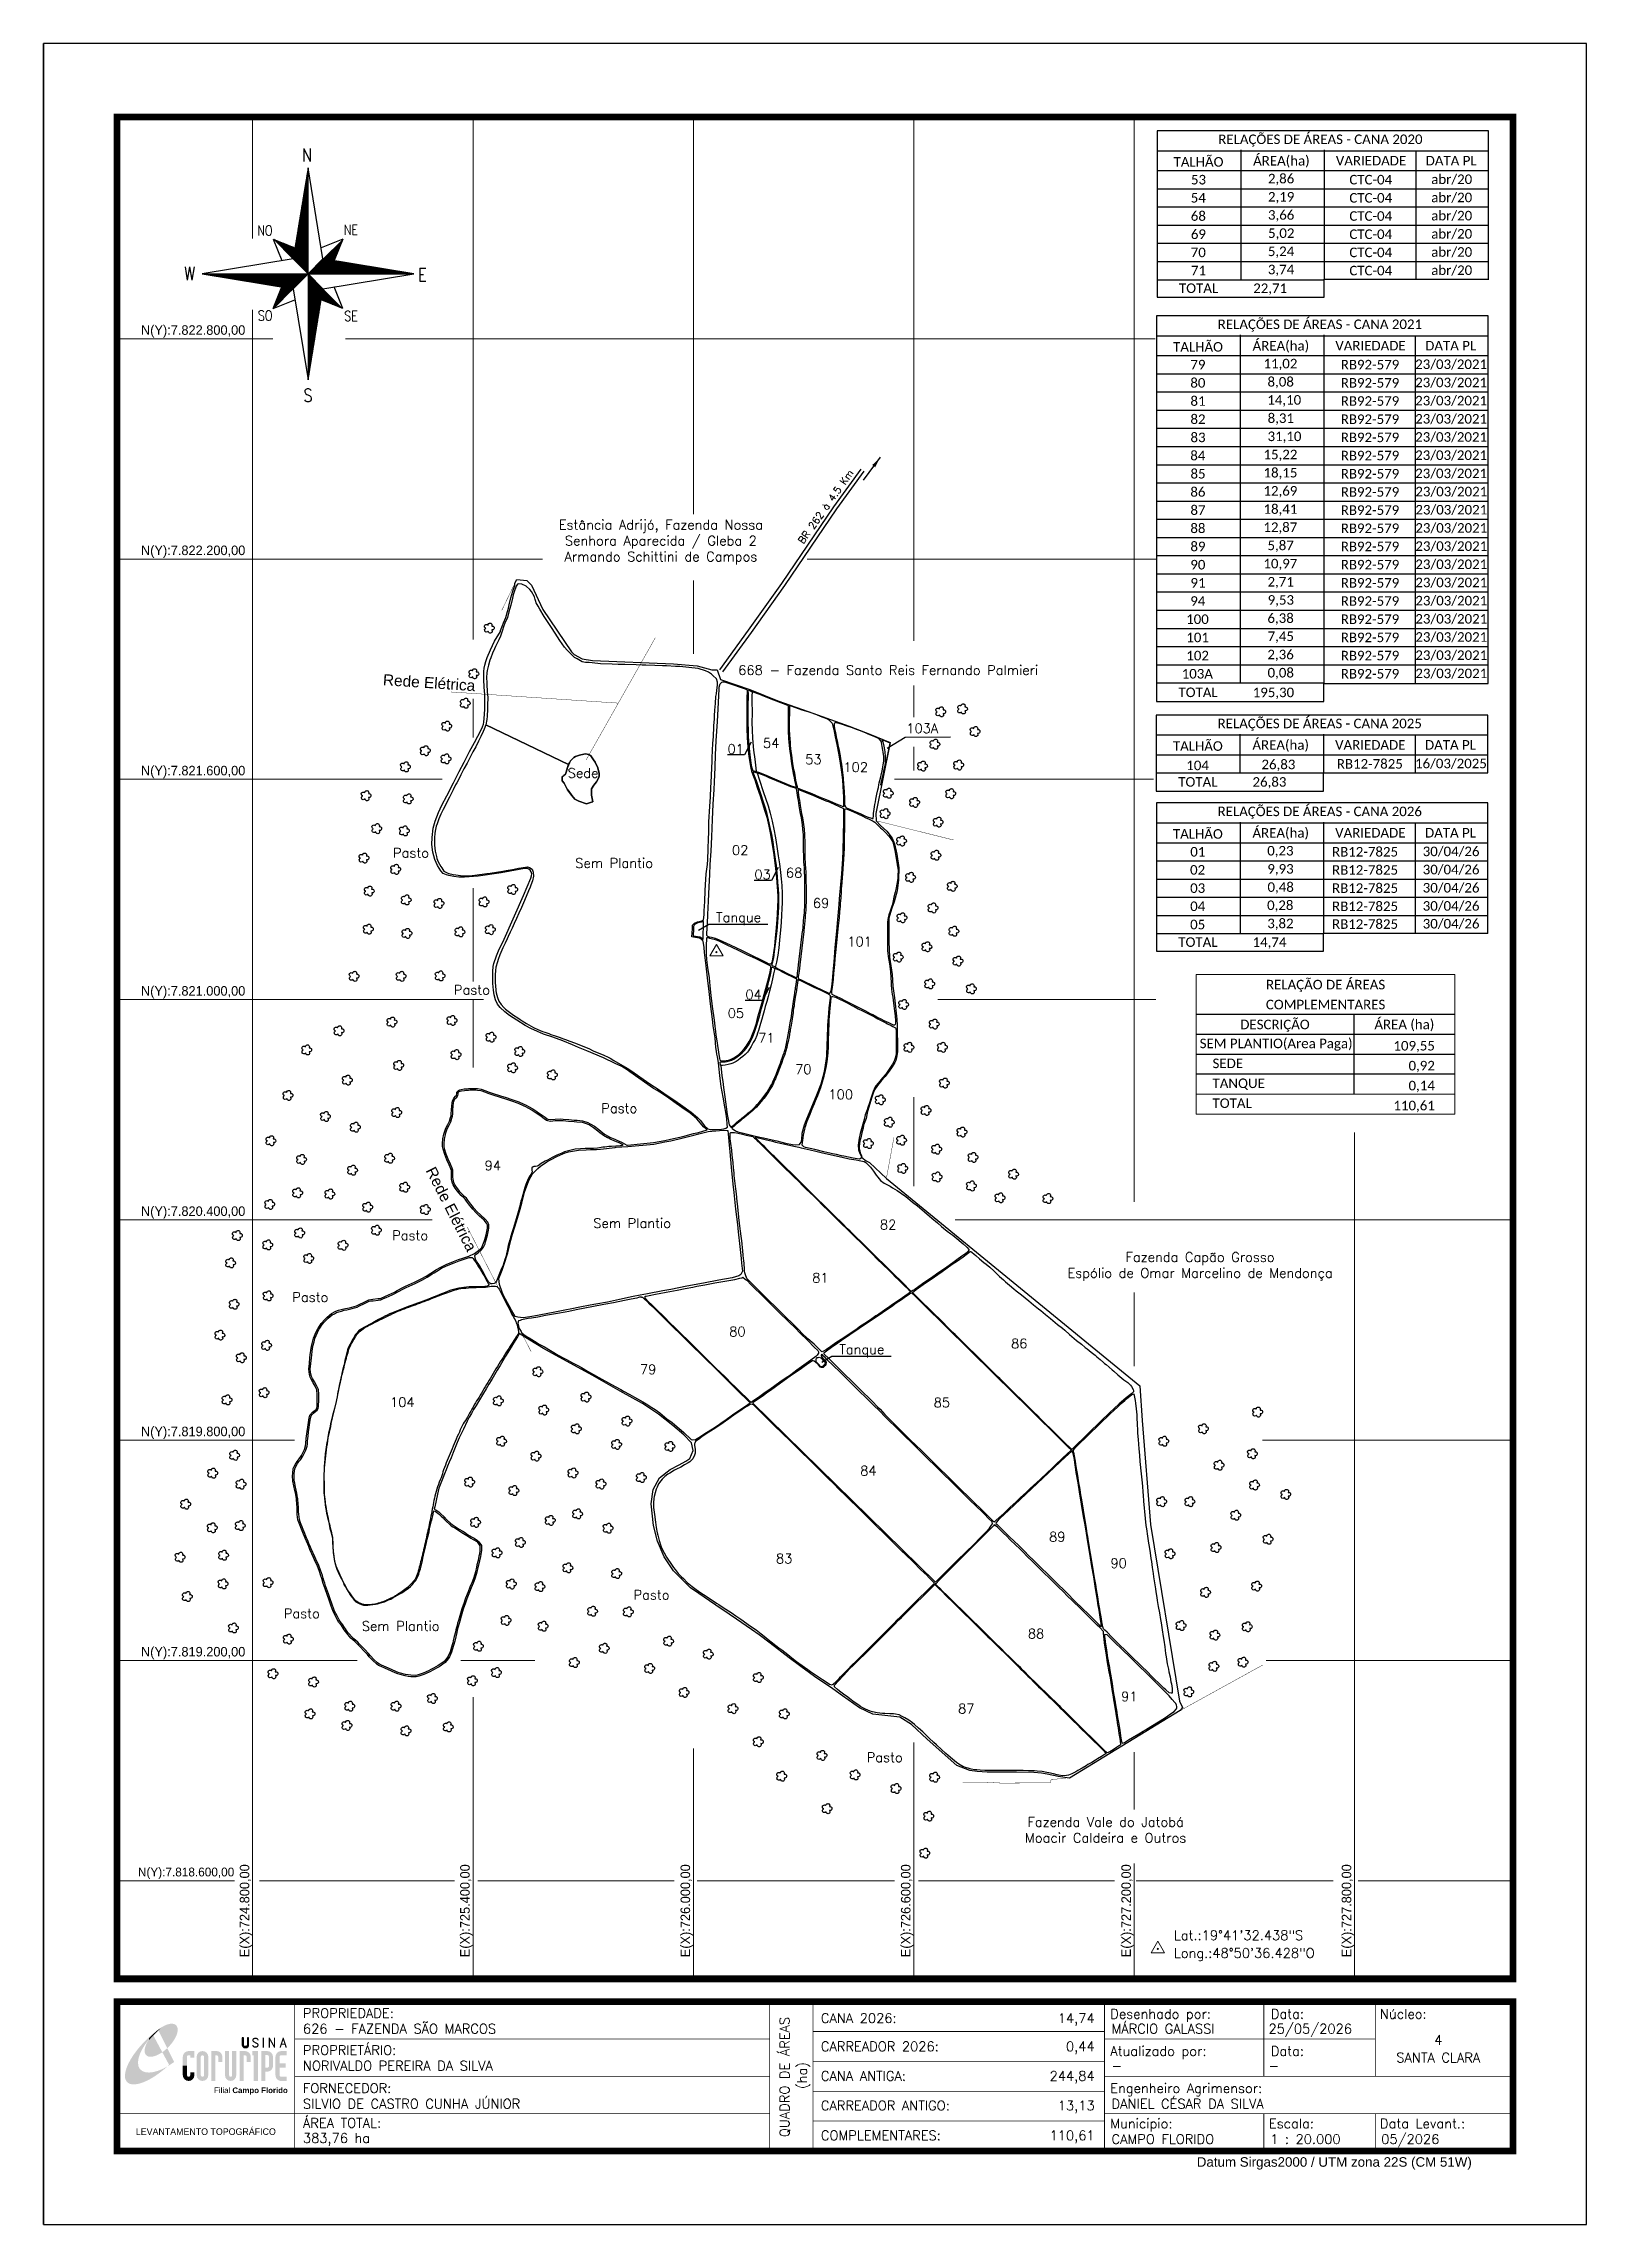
# Model space of a CAD drawing. Extents: x 724231 to 728431, y 7817664 to 7823604.
import ezdxf
from ezdxf.enums import TextEntityAlignment as Align

# ---------------------------------------------------------------- set-up
doc = ezdxf.new("R2010")
doc.units = 0
doc.header["$MEASUREMENT"] = 0
for name, pattern in [('CENTER2', [1.125, 0.75, -0.125, 0.125, -0.125]), ('CONTINUO', [0]), ('LIN0', [0])]:
    doc.linetypes.add(name, pattern=pattern)
for name, color, linetype, lineweight in [('0114000626', 1, 'Continuous', 25), ('0114000626001', 5, 'Continuous', 25), ('0114000626002', 5, 'Continuous', 25), ('0114000626003', 5, 'Continuous', 25), ('0114000626004', 5, 'Continuous', 25), ('0114000626005', 5, 'Continuous', 25), ('0114000626053', 5, 'Continuous', 25), ('0114000626054', 5, 'Continuous', 25), ('0114000626068', 5, 'Continuous', 25), ('0114000626069', 5, 'Continuous', 25), ('0114000626070', 5, 'Continuous', 25), ('0114000626071', 5, 'Continuous', 25), ('0114000626073', 5, 'Continuous', 25), ('0114000626079', 5, 'Continuous', 25), ('0114000626080', 5, 'Continuous', 25), ('0114000626081', 5, 'Continuous', 25), ('0114000626082', 5, 'Continuous', 25), ('0114000626083', 5, 'Continuous', 25), ('0114000626084', 5, 'Continuous', 25), ('0114000626085', 5, 'Continuous', 25), ('0114000626086', 5, 'Continuous', 25), ('0114000626087', 5, 'Continuous', 25), ('0114000626088', 5, 'Continuous', 25), ('0114000626089', 5, 'Continuous', 25), ('0114000626090', 5, 'Continuous', 25), ('0114000626091', 5, 'Continuous', 25), ('0114000626094', 5, 'Continuous', 25), ('0114000626100', 5, 'Continuous', 25), ('0114000626101', 5, 'Continuous', 25), ('0114000626102', 5, 'Continuous', 25), ('0114000626103', 5, 'Continuous', 25), ('0114000626104', 5, 'Continuous', 25), ('MALHA', 8, 'Continuous', 9), ('TEXTO_DIVERSOS', 7, 'Continuous', 5)]:
    doc.layers.add(name, color=color, linetype=linetype, lineweight=lineweight)
for name, color, linetype in [('_SIMBOLO ARVORE', 118, 'Continuous'), ('CERCA', 56, 'CONTINUO'), ('ESTRADA', 1, 'Continuous'), ('MARGEM', 7, 'CONTINUO'), ('QUADRO_DE_AREAS_CANA_ANTIGA', 7, 'Continuous'), ('QUADRO_DE_AREAS_COMPLEMENTARES', 7, 'Continuous'), ('REDE_DE_LUZ', 6, 'Continuous'), ('SEDE', 7, 'Continuous'), ('SEM PLANTIO', 30, 'Continuous'), ('SETA_NORTE', 3, 'Continuous'), ('TANQUE VINHAÇA', 7, 'Continuous'), ('texto', 7, 'Continuous'), ('TEXTO CONFRONTANTES', 7, 'Continuous'), ('TEXTO_NUN_TAL', 7, 'Continuous')]:
    doc.layers.add(name, color=color, linetype=linetype)
doc.styles.add('ARIAL', font='arial.ttf')
doc.styles.add('marcelo', font='arial.ttf')
doc.styles.add('MtXpl_Calibri', font='calibri.ttf')
doc.styles.add('ROMANS', font='romans')
doc.styles.add('Simplex', font='simplex.shx')
doc.linetypes.add('CERCA_5000', pattern='A,25,-10,["+",Standard,S=8,R=45,X=-1.5,Y=-4.75],-4.5', length=39.5)
doc.dimstyles.new('ISO-25', dxfattribs={"dimtxt": 2.5, "dimasz": 2.5, "dimexe": 1.25, "dimexo": 0.625, "dimtad": 1, "dimtxsty": 'Standard', "dimcen": 2.5, "dimadec": 0, "dimazin": 0, "dimtfac": 1, "dimtmove": 0, "dimatfit": 3, "dimfxl": 1, "dimarcsym": 0})

msp = doc.modelspace()

# ---------------------------------------------------------------- texts
at = {"layer": 'MALHA'}
for s, height, p in [('N(Y):7.822.800,00', 26, (724780.1, 7822823.7)), ('N(Y):7.822.200,00', 26, (724780.1, 7822223.7)), ('N(Y):7.821.600,00', 26, (724780.1, 7821623.7)), ('N(Y):7.821.000,00', 26, (724780.1, 7821023.7)), ('N(Y):7.820.400,00', 26, (724780.1, 7820423.7)), ('N(Y):7.819.800,00', 26, (724780.1, 7819823.7)), ('N(Y):7.819.200,00', 26, (724780.1, 7819223.7)), ('N(Y):7.818.600,00', 24, (724750, 7818623.7))]:
    msp.add_text(s, height=height, dxfattribs=at).set_placement(p, align=Align.MIDDLE_RIGHT)
for s, p in [('E(X):724.800,00', (724778, 7818644.8)), ('E(X):725.400,00', (725378, 7818644.8)), ('E(X):726.000,00', (725978, 7818644.8)), ('E(X):726.600,00', (726578, 7818644.8)), ('E(X):727.200,00', (727178, 7818644.8)), ('E(X):727.800,00', (727778, 7818644.8))]:
    msp.add_text(s, height=26, rotation=90, dxfattribs=at).set_placement(p, align=Align.MIDDLE_RIGHT)
at = {"layer": 'MARGEM', "color": 7, "linetype": 'Continuous', "lineweight": 9}
for s, style, p in [('PROPRIEDADE:', 'Simplex', (724937, 7818252.2)), ('Desenhado por:', 'Simplex', (727134.9, 7818250.2)), ('Data:', 'Simplex', (727572.1, 7818250.2)), ('Núcleo:', 'Simplex', (727869.1, 7818250.2)), ('PROPRIETÁRIO:', 'Simplex', (724937, 7818151.5)), ('Atualizado por:', 'Simplex', (727134.9, 7818149)), ('Data:', 'Simplex', (727572.1, 7818149)), ('FORNECEDOR:', 'Simplex', (724937, 7818047.8)), ('Engenheiro Agrimensor:', 'Simplex', (727134.9, 7818047.8)), ('ÁREA TOTAL:', 'Simplex', (724937, 7817953.1)), ('Municipio:', 'Simplex', (727134.9, 7817951.5)), ('Escala:', 'Simplex', (727566.9, 7817951.5)), ('Data Levant.:', 'Simplex', (727869.1, 7817951.5)), ('Datum Sirgas2000 / UTM zona 22S (CM 51W)', 'marcelo', (727370.4, 7817846.9))]:
    msp.add_text(s, height=26, dxfattribs=dict(at, style=style)).set_placement(p, align=Align.TOP_LEFT)
at = {"layer": 'MARGEM', "color": 7, "linetype": 'Continuous', "style": 'Simplex'}
for s, p in [('CANA 2026:', (726347, 7818238.7)), ('626 - FAZENDA SÃO MARCOS', (724937, 7818209.8)), ('MÁRCIO GALASSI', (727138.2, 7818209.8)), ('25/05/2026', (727565.6, 7818209.8)), ('CARREADOR 2026:', (726347, 7818161.8)), ('NORIVALDO PEREIRA DA SILVA', (724937, 7818109.1)), ('CANA ANTIGA:', (726347, 7818081.2)), ('-', (727138.2, 7818109.1)), ('-', (727565.6, 7818109.1)), ('SILVIO DE CASTRO CUNHA JÚNIOR', (724937, 7818005.4)), ('CARREADOR ANTIGO:', (726347, 7818000.6)), ('DANIEL CÉSAR DA SILVA', (727138.2, 7818005.4)), ('383,76 ha', (724937, 7817912.1)), ('COMPLEMENTARES:', (726347, 7817919.3)), ('CAMPO FLORIDO', (727138.2, 7817909.1)), ('1 : 20.000', (727570.3, 7817909.1)), ('05/2026', (727872.5, 7817909.1))]:
    msp.add_text(s, height=26, dxfattribs=at).set_placement(p, align=Align.TOP_LEFT)
for s, p in [('14,74', (727092.4, 7818238.7)), ('244,84', (727092.4, 7818081.2))]:
    msp.add_text(s, height=26, dxfattribs=at).set_placement(p, align=Align.TOP_RIGHT)
for s, p in [('QUADRO DE ÁREAS', (726248.4, 7818065.3)), ('(ha)', (726295.9, 7818069.3))]:
    msp.add_text(s, height=26, rotation=90, dxfattribs=at).set_placement(p, align=Align.MIDDLE_CENTER)
for s, p in [('4', (728028, 7818166.2)), ('SANTA CLARA', (728028, 7818118.2))]:
    msp.add_text(s, height=26, dxfattribs=at).set_placement(p, align=Align.MIDDLE_CENTER)
at = {"layer": 'MARGEM', "linetype": 'Continuous', "style": 'Simplex'}
for s, p in [('0,44', (727092.4, 7818161.8)), ('13,13', (727092.4, 7818000.6)), ('110,61', (727092.4, 7817919.3))]:
    msp.add_text(s, height=26, dxfattribs=at).set_placement(p, align=Align.TOP_RIGHT)
at = {"layer": 'MARGEM', "color": 7, "linetype": 'ByBlock'}
msp.add_text('LEVANTAMENTO TOPOGRÁFICO', height=18, dxfattribs=at).set_placement((724672.6, 7817916.5), align=Align.MIDDLE_CENTER)
at = {"layer": 'QUADRO_DE_AREAS_CANA_ANTIGA', "linetype": 'Continuous', "style": 'MtXpl_Calibri'}
for s, p in [('RELAÇÕES DE ÁREAS - CANA 2020', (727428.9, 7823330.3)), ('TALHÃO', (727307.3, 7823268.8)), ('ÁREA(ha)', (727523.8, 7823271.8)), ('VARIEDADE', (727749, 7823272.1)), ('DATA PL', (727993.6, 7823272.1)), ('53', (727354.5, 7823220.3)), ('2,86', (727564.1, 7823223.2)), ('CTC-04', (727785.8, 7823220.3)), ('abr/20', (728008.7, 7823221.4)), ('54', (727353.9, 7823170.9)), ('2,19', (727564.3, 7823173.7)), ('CTC-04', (727785.8, 7823170.8)), ('abr/20', (728008.7, 7823171.9)), ('68', (727354.1, 7823121.3)), ('69', (727354.3, 7823071.8)), ('3,66', (727564.2, 7823124.2)), ('5,02', (727564.5, 7823074.6)), ('CTC-04', (727785.8, 7823121.3)), ('abr/20', (728008.7, 7823122.3)), ('abr/20', (728008.7, 7823072.8)), ('70', (727354, 7823022.2)), ('5,24', (727564, 7823025.1)), ('CTC-04', (727785.8, 7823071.7)), ('CTC-04', (727785.8, 7823022.2)), ('abr/20', (728008.7, 7823023.3)), ('71', (727354.4, 7822972.7)), ('3,74', (727563.9, 7822975.6)), ('CTC-04', (727785.8, 7822972.7)), ('abr/20', (728008.7, 7822973.7)), ('TOTAL', (727321.9, 7822924.7)), ('22,71', (727524.1, 7822924.6)), ('RELAÇÕES DE ÁREAS - CANA 2021', (727427.5, 7822826.4)), ('TALHÃO', (727305.9, 7822764.9)), ('79', (727353, 7822716.4)), ('ÁREA(ha)', (727522.4, 7822767.9)), ('11,02', (727552, 7822719.3)), ('VARIEDADE', (727747.6, 7822768.2)), ('RB92-579', (727762.5, 7822716.4)), ('23/03/2021', (727965, 7822717.5)), ('DATA PL', (727992.3, 7822768.2)), ('80', (727352.8, 7822666.9)), ('8,08', (727563, 7822669.8)), ('RB92-579', (727762.5, 7822666.9)), ('23/03/2021', (727965, 7822668)), ('81', (727353.2, 7822617.4)), ('14,10', (727562.4, 7822620.4)), ('RB92-579', (727762.5, 7822617.4)), ('23/03/2021', (727965, 7822618.4)), ('82', (727353.2, 7822567.9)), ('8,31', (727563.3, 7822570.7)), ('RB92-579', (727762.5, 7822567.8)), ('23/03/2021', (727965, 7822568.9)), ('83', (727353.3, 7822518.3)), ('31,10', (727563.1, 7822521.2)), ('RB92-579', (727762.5, 7822518.3)), ('23/03/2021', (727965, 7822519.4)), ('84', (727352.7, 7822468.8)), ('85', (727353.3, 7822419.3)), ('15,22', (727552, 7822471.7)), ('18,15', (727552.1, 7822422.2)), ('RB92-579', (727762.5, 7822468.8)), ('RB92-579', (727762.5, 7822419.3)), ('23/03/2021', (727965, 7822469.8)), ('23/03/2021', (727965, 7822420.3)), ('86', (727352.9, 7822369.7)), ('12,69', (727551.9, 7822372.6)), ('RB92-579', (727762.5, 7822369.7)), ('23/03/2021', (727965.5, 7822370.8)), ('87', (727353.1, 7822320.2)), ('18,41', (727552, 7822323.1)), ('RB92-579', (727762.5, 7822320.2)), ('23/03/2021', (727965.5, 7822321.3)), ('88', (727352.9, 7822270.7)), ('12,87', (727551.8, 7822273.6)), ('RB92-579', (727762.5, 7822270.7)), ('23/03/2021', (727965.5, 7822271.7)), ('89', (727353.1, 7822221.2)), ('5,87', (727562.9, 7822224.1)), ('RB92-579', (727762.5, 7822221.2)), ('23/03/2021', (727965.5, 7822222.2)), ('90', (727352.8, 7822171.6)), ('91', (727353.2, 7822122.1)), ('10,97', (727551.8, 7822174.5)), ('2,71', (727563, 7822125)), ('RB92-579', (727762.5, 7822171.6)), ('RB92-579', (727762.5, 7822122.1)), ('23/03/2021', (727965.5, 7822172.7)), ('23/03/2021', (727965.5, 7822123.2)), ('94', (727352.7, 7822072.6)), ('9,53', (727563.4, 7822075.5)), ('RB92-579', (727762.5, 7822072.6)), ('23/03/2021', (727965.5, 7822073.6)), ('100', (727341.5, 7822023.1)), ('6,38', (727562.8, 7822026)), ('RB92-579', (727762.5, 7822023.1)), ('23/03/2021', (727965.5, 7822024.1)), ('101', (727341.9, 7821973.5)), ('7,45', (727563.2, 7821976.6)), ('RB92-579', (727762.5, 7821973.5)), ('23/03/2021', (727965.5, 7821974.6)), ('102', (727341.9, 7821924)), ('2,36', (727562.7, 7821926.9)), ('RB92-579', (727762.5, 7821924)), ('23/03/2021', (727965.5, 7821925.1)), ('103A', (727329.3, 7821874.5)), ('0,08', (727563.1, 7821877.4)), ('RB92-579', (727762.5, 7821874.5)), ('23/03/2021', (727965.5, 7821875.5)), ('TOTAL', (727320.5, 7821823.9)), ('195,30', (727522.7, 7821823.7)), ('RELAÇÕES DE ÁREAS - CANA 2025', (727427, 7821739.1)), ('TALHÃO', (727305.4, 7821677.6)), ('ÁREA(ha)', (727521.9, 7821680.5)), ('VARIEDADE', (727747, 7821680.8)), ('DATA PL', (727991.7, 7821680.8)), ('104', (727341.8, 7821624.9)), ('26,83', (727546.5, 7821627.5)), ('RB12-7825', (727751.7, 7821629.1)), ('16/03/2025', (727964.5, 7821630.1)), ('TOTAL', (727319.9, 7821580)), ('26,83', (727522.1, 7821579.8)), ('RELAÇÕES DE ÁREAS - CANA 2026', (727427.1, 7821499.6)), ('TALHÃO', (727305.5, 7821438.2)), ('ÁREA(ha)', (727522, 7821441.1)), ('VARIEDADE', (727747.1, 7821441.4)), ('DATA PL', (727991.8, 7821441.4)), ('01', (727352.7, 7821389.6)), ('0,23', (727562.2, 7821392.5)), ('RB12-7825', (727738.7, 7821389.6)), ('30/04/26', (727985.5, 7821390.7)), ('02', (727352.1, 7821340.3)), ('03', (727352.3, 7821290.6)), ('0,48', (727562.9, 7821293.5)), ('9,93', (727562.5, 7821343)), ('RB12-7825', (727738.7, 7821340.1)), ('RB12-7825', (727738.7, 7821290.6)), ('30/04/26', (727985.5, 7821341.2)), ('30/04/26', (727985.5, 7821291.6)), ('04', (727352.4, 7821241.2)), ('0,28', (727561.8, 7821244)), ('RB12-7825', (727738.7, 7821241.1)), ('30/04/26', (727985.5, 7821242.1)), ('05', (727352.3, 7821191.5)), ('3,82', (727562.3, 7821194.4)), ('RB12-7825', (727738.7, 7821192.7)), ('30/04/26', (727985.5, 7821193.7)), ('TOTAL', (727320.1, 7821143.6)), ('14,74', (727522.3, 7821143.4))]:
    msp.add_text(s, height=26, dxfattribs=at).set_placement(p)
at = {"layer": 'QUADRO_DE_AREAS_COMPLEMENTARES', "char_height": 26, "style": 'Simplex'}
for s, insert, width, attachment_point in [('{\\fCalibri|b0|i0|c0|p34;RELAÇÃO DE ÁREAS}', (727721.1, 7821053.8), 398.171, 2), ('{\\fCalibri|b0|i0|c0|p34;COMPLEMENTARES}', (727721.1, 7820999.5), 352.133, 2), ('{\\fCalibri|b0|i0|c0|p34;DESCRIÇÃO}', (727583.3, 7820945.2), 210.284, 2), ('{\\fCalibri|b0|i0|c0|p34;ÁREA (ha)}', (727935.5, 7820945.2), 201.574, 2), ('{\\fCalibri|b0|i0|c0|p34;SEM PLANTIO(Area Paga)}', (727378.3, 7820893.6), 430.956, 1), ('{\\fCalibri|b0|i0|c0|p34;109,55}', (728018.6, 7820887.3), 79.634, 3), ('{\\fCalibri|b0|i0|c0|p34;TANQUE}', (727413.3, 7820785), 148.07, 1), ('{\\fCalibri|b0|i0|c0|p34;SEDE}', (727413.3, 7820839.3), 90.833, 1), ('{\\fCalibri|b0|i0|c0|p34;0,92}', (728018.6, 7820833), 79.634, 3), ('{\\fCalibri|b0|i0|c0|p34;TOTAL}', (727413.3, 7820730.8), 114.474, 1), ('{\\fCalibri|b0|i0|c0|p34;110,61}', (728018.6, 7820724.4), 73.413, 3), ('{\\fCalibri|b0|i0|c0|p34;0,14}', (728018.6, 7820778.7), 75.901, 3)]:
    msp.add_mtext(s, dxfattribs=dict(at, insert=insert, width=width, attachment_point=attachment_point))
at = {"layer": 'texto', "linetype": 'ByBlock', "style": 'Simplex'}
for s, p in [('Lat.:19°41\'32.438"S', (727308, 7818438.3, 1313.5)), ('Long.:48°50\'36.428"O', (727308, 7818390, 1313.5))]:
    msp.add_text(s, height=26, dxfattribs=at).set_placement(p)
at = {"layer": 'TEXTO CONFRONTANTES', "linetype": 'Continuous', "char_height": 26, "width": 771.78, "attachment_point": 5, "style": 'Simplex'}
for s, insert in [('Estância Adrijó, Fazenda Nossa Senhora Aparecida / Gleba 2 \\PArmando Schittini de Campos', (725911.5, 7822245.7, -7.4)), ('668 - Fazenda Santo Reis Fernando Palmieri', (726530.5, 7821897.4)), ('Fazenda Capão Grosso^JEspólio de Omar Marcelino de Mendonça ', (727379.4, 7820272.7)), ('Fazenda Vale do Jatobá\\PMoacir Caldeira e Outros', (727122.3, 7818738.4))]:
    msp.add_mtext(s, dxfattribs=dict(at, insert=insert))
at = {"layer": 'TEXTO_DIVERSOS', "linetype": 'Continuous', "style": 'Simplex'}
msp.add_text('BR 262 à 4.5 Km', height=19.5, rotation=54.71862, dxfattribs=at).set_placement((726299.2, 7822239.5))
at = {"layer": 'TEXTO_DIVERSOS', "linetype": 'CENTER2', "ltscale": 30, "style": 'ARIAL'}
for rotation, p in [(356.20845, (725280.5, 7821863.3)), (297, (725340.9, 7820429.4))]:
    msp.add_text('Rede Elétrica', height=30, rotation=rotation, dxfattribs=at).set_placement(p, align=Align.MIDDLE_CENTER)
at = {"layer": 'TEXTO_DIVERSOS', "linetype": 'Continuous', "style": 'Simplex'}
for s, p in [('Sede', (725699.6, 7821617.2)), ('Sem Plantio', (725784.2, 7821371.8)), ('Tanque', (726122.9, 7821224.2)), ('Sem Plantio', (725833.3, 7820390.9)), ('Tanque', (726458.5, 7820047.1)), ('Sem Plantio', (725203, 7819293.6))]:
    msp.add_text(s, height=26, dxfattribs=at).set_placement(p, align=Align.MIDDLE_CENTER)
for p in [(725182.2, 7821386.7), (725348.1, 7821013.4), (725749.2, 7820691), (725179.9, 7820344.7), (724908, 7820176.5), (725837, 7819365.7), (724884.9, 7819314.9), (726471.8, 7818923.1)]:
    msp.add_text('Pasto', height=26, dxfattribs=at).set_placement(p)
at = {"layer": 'TEXTO_NUN_TAL', "linetype": 'Continuous', "style": 'Simplex'}
for s, p in [('103A', (726579.6, 7821725.8, -703.4)), ('01', (726092.8, 7821669.5)), ('54', (726189.5, 7821685.8)), ('53', (726304.4, 7821641.2)), ('102', (726408.4, 7821620.1)), ('02', (726104.9, 7821394)), ('03', (726166, 7821327.6)), ('68', (726251.9, 7821332.6)), ('69', (726325.2, 7821249.9)), ('101', (726419, 7821144.9)), ('04', (726141.6, 7821000.8)), ('05', (726093.4, 7820950)), ('71', (726176.5, 7820882.9)), ('70', (726276.9, 7820797.2)), ('100', (726367.6, 7820728.8)), ('94', (725431.7, 7820535.2)), ('82', (726507.8, 7820374)), ('81', (726323.4, 7820229.2)), ('80', (726097.5, 7820082.7)), ('86', (726864.8, 7820050.3)), ('79', (725854.5, 7819979.8)), ('85', (726654.2, 7819889.4)), ('84', (726454, 7819703.7)), ('89', (726968.3, 7819523.9)), ('83', (726224.8, 7819464.4)), ('90', (727135.5, 7819451.7)), ('88', (726910.5, 7819259.9)), ('87', (726720.6, 7819055.7)), ('91', (727164.4, 7819088.7))]:
    msp.add_text(s, height=26, dxfattribs=at).set_placement(p)
msp.add_text('104', height=26, dxfattribs=at).set_placement((725207.5, 7819903.3), align=Align.MIDDLE_CENTER)

# ---------------------------------------------------------------- blocks, each defined once
blk = doc.blocks.new('A$C309442C0')
at = {"layer": 'SETA_NORTE', "linetype": 'Continuous'}
h = blk.add_hatch(dxfattribs=at)
h.set_pattern_fill('ANSI31', color=256, scale=0.1375, angle=-90, style=0)
h.set_pattern_definition([(315, (-215853.3434, 13873.16845), (0.3086963042, 0.3086963042), [])])
h.paths.add_polyline_path([(73.5, 97.4), (74.7, 104.9), (60, 110.8)])
h = blk.add_hatch(dxfattribs=at)
h.set_pattern_fill('ANSI31', color=256, scale=0.1375, angle=180, style=0)
h.set_pattern_definition([(225, (13869.59828, 216024.21475), (0.3086963042, -0.3086963042), [])])
h.paths.add_polyline_path([(93.8, 97.4), (101.4, 96.2), (107.3, 110.8)])
h = blk.add_hatch(dxfattribs=at)
h.set_pattern_fill('ANSI31', color=256, scale=0.1375, style=0)
h.set_pattern_definition([(45, (-13702.2971, -215849.77324), (-0.3086963042, 0.3086963042), [])])
h.paths.add_polyline_path([(73.5, 77), (65.9, 78.3), (60, 63.6)])
h = blk.add_hatch(dxfattribs=at)
h.set_pattern_fill('ANSI31', color=256, scale=0.1375, angle=90, style=0)
h.set_pattern_definition([(135, (216020.6446, -13698.72693), (-0.3086963042, -0.3086963042), [])])
h.paths.add_polyline_path([(93.8, 77), (92.6, 69.5), (107.3, 63.6)])
for p, q in [((81.6, 146.8), (83.7, 148.9)), ((81.7, 147.6), (83.7, 149.5)), ((81.8, 148.3), (83.7, 150.1)), ((82, 149.1), (83.7, 150.8)), ((82.1, 149.9), (83.7, 151.4)), ((82.2, 150.6), (83.7, 152.1)), ((82.3, 151.4), (83.7, 152.7)), ((82.5, 152.2), (83.7, 153.3)), ((82.6, 152.9), (83.7, 154)), ((82.7, 153.7), (83.7, 154.6)), ((82.9, 154.4), (83.7, 155.2)), ((83, 155.2), (83.7, 155.9)), ((83.1, 156), (83.7, 156.5)), ((83.2, 156.7), (83.7, 157.2)), ((83.4, 157.5), (83.7, 157.8)), ((83.5, 158.3), (83.7, 158.4)), ((83.6, 159), (83.7, 159.1)), ((78.7, 129.3), (83.7, 134.2)), ((78.8, 130), (83.7, 134.9)), ((79, 130.8), (83.7, 135.5)), ((79.1, 131.6), (83.7, 136.1)), ((79.2, 132.3), (83.7, 136.8)), ((79.3, 133.1), (83.7, 137.4)), ((79.5, 133.8), (83.7, 138)), ((79.6, 134.6), (83.7, 138.7)), ((79.7, 135.4), (83.7, 139.3)), ((79.8, 136.1), (83.7, 140)), ((80, 136.9), (83.7, 140.6)), ((80.1, 137.7), (83.7, 141.2)), ((80.2, 138.4), (83.7, 141.9)), ((80.3, 139.2), (83.7, 142.5)), ((80.5, 139.9), (83.7, 143.1)), ((80.6, 140.7), (83.7, 143.8)), ((80.7, 141.5), (83.7, 144.4)), ((80.8, 142.2), (83.7, 145)), ((81, 143), (83.7, 145.7)), ((81.1, 143.8), (83.7, 146.3)), ((81.2, 144.5), (83.7, 147)), ((81.3, 145.3), (83.7, 147.6)), ((81.5, 146.1), (83.7, 148.2)), ((75.7, 111), (83.7, 118.9)), ((75.8, 111.7), (83.7, 119.6)), ((75.9, 112.5), (83.7, 120.2)), ((76.1, 113.3), (83.7, 120.8)), ((76.2, 114), (83.7, 121.5)), ((76.3, 114.8), (83.7, 122.1)), ((76.4, 115.5), (83.7, 122.8)), ((76.6, 116.3), (83.7, 123.4)), ((76.7, 117.1), (83.7, 124)), ((76.8, 117.8), (83.7, 124.7)), ((76.9, 118.6), (83.7, 125.3)), ((77.1, 119.4), (83.7, 125.9)), ((77.2, 120.1), (83.7, 126.6)), ((77.3, 120.9), (83.7, 127.2)), ((77.4, 121.6), (83.7, 127.8)), ((77.6, 122.4), (83.7, 128.5)), ((77.7, 123.2), (83.7, 129.1)), ((77.8, 123.9), (83.7, 129.8)), ((78, 124.7), (83.7, 130.4)), ((78.1, 125.5), (83.7, 131)), ((78.2, 126.2), (83.7, 131.7)), ((78.3, 127), (83.7, 132.3)), ((78.5, 127.7), (83.7, 132.9)), ((78.6, 128.5), (83.7, 133.6)), ((60, 110.8), (74.7, 104.9)), ((60, 110.8), (65.9, 96.2)), ((73.5, 97.3), (83.7, 107.5)), ((73.6, 98), (83.7, 108.1)), ((73.7, 98.8), (83.7, 108.7)), ((73.8, 99.5), (83.7, 109.4)), ((73.8, 97), (83.7, 106.8)), ((73.9, 100.3), (83.7, 110)), ((74.1, 101.1), (83.7, 110.6)), ((74.2, 101.8), (83.7, 111.3)), ((74.2, 96.7), (83.7, 106.2)), ((74.3, 102.6), (83.7, 111.9)), ((74.4, 103.3), (83.7, 112.6)), ((74.5, 96.4), (83.7, 105.6)), ((74.6, 104.1), (83.7, 113.2)), ((74.7, 104.9), (83.7, 113.8)), ((74.8, 105.6), (83.7, 114.5)), ((74.8, 96.1), (83.7, 104.9)), ((74.9, 106.4), (83.7, 115.1)), ((75.1, 107.2), (83.7, 115.7)), ((75.1, 95.7), (83.7, 104.3)), ((75.2, 107.9), (83.7, 116.4)), ((75.3, 108.7), (83.7, 117)), ((75.4, 109.4), (83.7, 117.7)), ((75.6, 110.2), (83.7, 118.3)), ((107.3, 110.8), (92.6, 104.9)), ((107.3, 110.8), (101.4, 96.2)), ((75.4, 95.4), (83.7, 103.6)), ((75.8, 95.1), (83.7, 103)), ((76.1, 94.8), (83.7, 102.4)), ((76.4, 94.5), (83.7, 101.7)), ((76.7, 94.2), (83.7, 101.1)), ((77, 93.8), (83.7, 100.5)), ((77.4, 93.5), (83.7, 99.8)), ((77.7, 93.2), (83.7, 99.2)), ((78, 92.9), (83.7, 98.5)), ((78.3, 92.6), (83.7, 97.9)), ((78.6, 92.2), (83.7, 97.3)), ((78.9, 91.9), (83.7, 96.6)), ((79.3, 91.6), (83.7, 96)), ((79.6, 91.3), (83.7, 95.4)), ((79.9, 91), (83.7, 94.7)), ((80.2, 90.7), (83.7, 94.1)), ((80.5, 90.3), (83.7, 93.4)), ((80.9, 90), (83.7, 92.8)), ((81.2, 89.7), (83.7, 92.2)), ((81.5, 89.4), (83.7, 91.5)), ((81.8, 89.1), (83.7, 90.9)), ((82.1, 88.7), (83.7, 90.3)), ((82.4, 88.4), (83.7, 89.6)), ((83.8, 87.2), (94, 97.4)), ((84.4, 87.2), (94.5, 97.3)), ((85.1, 87.2), (95.1, 97.2)), ((85.7, 87.2), (95.6, 97.1)), ((86.3, 87.2), (96.2, 97)), ((87, 87.2), (96.7, 96.9)), ((87.6, 87.2), (97.2, 96.9)), ((88.3, 87.2), (97.8, 96.8)), ((88.9, 87.2), (98.3, 96.7)), ((89.5, 87.2), (98.9, 96.6)), ((90.2, 87.2), (99.4, 96.5)), ((90.8, 87.2), (100, 96.4)), ((91.4, 87.2), (100.5, 96.3)), ((92.1, 87.2), (101.1, 96.2)), ((92.7, 87.2), (101.6, 96.1)), ((93.4, 87.2), (102.2, 96)), ((94, 87.2), (102.7, 96)), ((94.6, 87.2), (103.3, 95.9)), ((95.3, 87.2), (103.8, 95.8)), ((95.9, 87.2), (104.4, 95.7)), ((96.5, 87.2), (104.9, 95.6)), ((97.2, 87.2), (105.5, 95.5)), ((97.8, 87.2), (106, 95.4)), ((98.4, 87.2), (106.5, 95.3)), ((99.1, 87.2), (107.1, 95.2)), ((99.7, 87.2), (107.6, 95.1)), ((100.4, 87.2), (108.2, 95.1)), ((101, 87.2), (108.7, 95)), ((101.6, 87.2), (109.3, 94.9)), ((102.3, 87.2), (109.8, 94.8)), ((102.9, 87.2), (110.4, 94.7)), ((103.5, 87.2), (110.9, 94.6)), ((104.2, 87.2), (111.5, 94.5)), ((104.8, 87.2), (112, 94.4)), ((105.5, 87.2), (112.6, 94.3)), ((106.1, 87.2), (113.1, 94.2)), ((106.7, 87.2), (113.7, 94.1)), ((107.4, 87.2), (114.2, 94.1)), ((108, 87.2), (114.8, 94)), ((108.6, 87.2), (115.3, 93.9)), ((109.3, 87.2), (115.8, 93.8)), ((109.9, 87.2), (116.4, 93.7)), ((110.6, 87.2), (116.9, 93.6)), ((111.2, 87.2), (117.5, 93.5)), ((111.8, 87.2), (118, 93.4)), ((112.5, 87.2), (118.6, 93.3)), ((113.1, 87.2), (119.1, 93.2)), ((113.7, 87.2), (119.7, 93.2)), ((114.4, 87.2), (120.2, 93.1)), ((115, 87.2), (120.8, 93)), ((115.6, 87.2), (121.3, 92.9)), ((116.3, 87.2), (121.9, 92.8)), ((116.9, 87.2), (122.4, 92.7)), ((117.6, 87.2), (123, 92.6)), ((118.2, 87.2), (123.5, 92.5)), ((118.8, 87.2), (124, 92.4)), ((119.5, 87.2), (124.6, 92.3)), ((120.1, 87.2), (125.1, 92.3)), ((120.7, 87.2), (125.7, 92.2)), ((121.4, 87.2), (126.2, 92.1)), ((122, 87.2), (126.8, 92)), ((122.7, 87.2), (127.3, 91.9)), ((123.3, 87.2), (127.9, 91.8)), ((123.9, 87.2), (128.4, 91.7)), ((124.6, 87.2), (129, 91.6)), ((125.2, 87.2), (129.5, 91.5)), ((125.8, 87.2), (130.1, 91.4)), ((126.5, 87.2), (130.6, 91.4)), ((127.1, 87.2), (131.2, 91.3)), ((127.8, 87.2), (131.7, 91.2)), ((128.4, 87.2), (132.3, 91.1)), ((129, 87.2), (132.8, 91)), ((129.7, 87.2), (133.3, 90.9)), ((130.3, 87.2), (133.9, 90.8)), ((130.9, 87.2), (134.4, 90.7)), ((131.6, 87.2), (135, 90.6)), ((132.2, 87.2), (135.5, 90.5)), ((132.8, 87.2), (136.1, 90.5)), ((133.5, 87.2), (136.6, 90.4)), ((134.1, 87.2), (137.2, 90.3)), ((134.8, 87.2), (137.7, 90.2)), ((135.4, 87.2), (138.3, 90.1)), ((136, 87.2), (138.8, 90)), ((136.7, 87.2), (139.4, 89.9)), ((137.3, 87.2), (139.9, 89.8)), ((137.9, 87.2), (140.5, 89.7)), ((138.6, 87.2), (141, 89.6)), ((139.2, 87.2), (141.6, 89.6)), ((139.9, 87.2), (142.1, 89.5)), ((140.5, 87.2), (142.6, 89.4)), ((141.1, 87.2), (143.2, 89.3)), ((141.8, 87.2), (143.7, 89.2)), ((142.4, 87.2), (144.3, 89.1)), ((11.8, 87.2), (11.8, 87.2)), ((12.3, 87.1), (12.4, 87.2)), ((12.9, 87), (13.1, 87.2)), ((13.4, 86.9), (13.7, 87.2)), ((14, 86.8), (14.4, 87.2)), ((14.5, 86.7), (15, 87.2)), ((15.1, 86.6), (15.6, 87.2)), ((15.6, 86.6), (16.3, 87.2)), ((16.2, 86.5), (16.9, 87.2)), ((16.7, 86.4), (17.5, 87.2)), ((17.2, 86.3), (18.2, 87.2)), ((17.8, 86.2), (18.8, 87.2)), ((18.3, 86.1), (19.5, 87.2)), ((18.9, 86), (20.1, 87.2)), ((19.4, 85.9), (20.7, 87.2)), ((20, 85.8), (21.4, 87.2)), ((20.5, 85.7), (22, 87.2)), ((21.1, 85.7), (22.6, 87.2)), ((21.6, 85.6), (23.3, 87.2)), ((22.2, 85.5), (23.9, 87.2)), ((22.7, 85.4), (24.6, 87.2)), ((23.3, 85.3), (25.2, 87.2)), ((23.8, 85.2), (25.8, 87.2)), ((24.4, 85.1), (26.5, 87.2)), ((24.9, 85), (27.1, 87.2)), ((25.5, 84.9), (27.7, 87.2)), ((26, 84.8), (28.4, 87.2)), ((26.5, 84.8), (29, 87.2)), ((27.1, 84.7), (29.6, 87.2)), ((27.6, 84.6), (30.3, 87.2)), ((28.2, 84.5), (30.9, 87.2)), ((28.7, 84.4), (31.6, 87.2)), ((29.3, 84.3), (32.2, 87.2)), ((29.8, 84.2), (32.8, 87.2)), ((30.4, 84.1), (33.5, 87.2)), ((30.9, 84), (34.1, 87.2)), ((31.5, 83.9), (34.7, 87.2)), ((32, 83.9), (35.4, 87.2)), ((32.6, 83.8), (36, 87.2)), ((33.1, 83.7), (36.7, 87.2)), ((33.7, 83.6), (37.3, 87.2)), ((34.2, 83.5), (37.9, 87.2)), ((34.7, 83.4), (38.6, 87.2)), ((35.3, 83.3), (39.2, 87.2)), ((35.8, 83.2), (39.8, 87.2)), ((36.4, 83.1), (40.5, 87.2)), ((36.9, 83), (41.1, 87.2)), ((37.5, 83), (41.8, 87.2)), ((38, 82.9), (42.4, 87.2)), ((38.6, 82.8), (43, 87.2)), ((39.1, 82.7), (43.7, 87.2)), ((39.7, 82.6), (44.3, 87.2)), ((40.2, 82.5), (44.9, 87.2)), ((40.8, 82.4), (45.6, 87.2)), ((41.3, 82.3), (46.2, 87.2)), ((41.9, 82.2), (46.8, 87.2)), ((42.4, 82.1), (47.5, 87.2)), ((43, 82.1), (48.1, 87.2)), ((43.5, 82), (48.8, 87.2)), ((44, 81.9), (49.4, 87.2)), ((44.6, 81.8), (50, 87.2)), ((45.1, 81.7), (50.7, 87.2)), ((45.7, 81.6), (51.3, 87.2)), ((46.2, 81.5), (51.9, 87.2)), ((46.8, 81.4), (52.6, 87.2)), ((47.3, 81.3), (53.2, 87.2)), ((47.9, 81.2), (53.9, 87.2)), ((48.4, 81.2), (54.5, 87.2)), ((49, 81.1), (55.1, 87.2)), ((49.5, 81), (55.8, 87.2)), ((50.1, 80.9), (56.4, 87.2)), ((50.6, 80.8), (57, 87.2)), ((51.2, 80.7), (57.7, 87.2)), ((51.7, 80.6), (58.3, 87.2)), ((52.3, 80.5), (59, 87.2)), ((52.8, 80.4), (59.6, 87.2)), ((53.3, 80.3), (60.2, 87.2)), ((53.9, 80.3), (60.9, 87.2)), ((54.4, 80.2), (61.5, 87.2)), ((55, 80.1), (62.1, 87.2)), ((55.5, 80), (62.8, 87.2)), ((56.1, 79.9), (63.4, 87.2)), ((56.6, 79.8), (64, 87.2)), ((57.2, 79.7), (64.7, 87.2)), ((57.7, 79.6), (65.3, 87.2)), ((58.3, 79.5), (66, 87.2)), ((58.8, 79.4), (66.6, 87.2)), ((59.4, 79.4), (67.2, 87.2)), ((59.9, 79.3), (67.9, 87.2)), ((83.7, 87.2), (60, 63.6)), ((60, 63.6), (65.9, 78.3)), ((60.5, 79.2), (68.5, 87.2)), ((61, 79.1), (69.1, 87.2)), ((61.5, 79), (69.8, 87.2)), ((62.1, 78.9), (70.4, 87.2)), ((62.6, 78.8), (71.1, 87.2)), ((63.2, 78.7), (71.7, 87.2)), ((63.7, 78.6), (72.3, 87.2)), ((64.3, 78.5), (73, 87.2)), ((64.8, 78.4), (73.6, 87.2)), ((65.4, 78.4), (74.2, 87.2)), ((65.9, 78.3), (74.9, 87.2)), ((66.5, 78.2), (75.5, 87.2)), ((67, 78.1), (76.2, 87.2)), ((67.6, 78), (76.8, 87.2)), ((68.1, 77.9), (77.4, 87.2)), ((68.7, 77.8), (78.1, 87.2)), ((69.2, 77.7), (78.7, 87.2)), ((69.8, 77.6), (79.3, 87.2)), ((70.3, 77.5), (80, 87.2)), ((70.8, 77.5), (80.6, 87.2)), ((71.4, 77.4), (81.2, 87.2)), ((71.9, 77.3), (81.9, 87.2)), ((72.5, 77.2), (82.5, 87.2)), ((73, 77.1), (83.2, 87.2)), ((82.8, 88.1), (83.7, 89)), ((83.1, 87.8), (83.7, 88.4)), ((83.4, 87.5), (83.7, 87.7)), ((83.7, 87.1), (83.7, 87.1)), ((83.7, 86.4), (84, 86.8)), ((83.7, 85.8), (84.4, 86.5)), ((83.7, 85.2), (84.7, 86.2)), ((83.7, 84.5), (85, 85.9)), ((83.7, 83.9), (85.3, 85.6)), ((83.7, 83.3), (85.6, 85.2)), ((83.7, 82.6), (86, 84.9)), ((83.7, 82), (86.3, 84.6)), ((83.7, 81.3), (86.6, 84.3)), ((83.7, 80.7), (86.9, 84)), ((83.7, 80.1), (87.2, 83.6)), ((83.7, 79.4), (87.5, 83.3)), ((83.7, 78.8), (87.9, 83)), ((83.7, 78.2), (88.2, 82.7)), ((83.7, 77.5), (88.5, 82.4)), ((83.7, 76.9), (88.8, 82.1)), ((83.7, 76.2), (89.1, 81.7)), ((83.7, 75.6), (89.5, 81.4)), ((83.7, 75), (89.8, 81.1)), ((83.7, 74.3), (90.1, 80.8)), ((83.7, 73.7), (90.4, 80.5)), ((83.7, 73.1), (90.7, 80.1)), ((83.7, 72.4), (91, 79.8)), ((83.7, 71.8), (91.4, 79.5)), ((83.7, 71.2), (91.7, 79.2)), ((83.7, 70.5), (92, 78.9)), ((83.7, 69.9), (92.3, 78.5)), ((83.7, 69.2), (92.6, 78.2)), ((83.7, 68.6), (93, 77.9)), ((83.7, 68), (93.3, 77.6)), ((83.7, 67.3), (93.6, 77.3)), ((83.7, 66.7), (93.8, 76.9)), ((83.7, 66.1), (93.7, 76.1)), ((83.7, 65.4), (93.6, 75.3)), ((83.7, 64.8), (93.4, 74.6)), ((107.3, 63.6), (101.4, 78.3)), ((143, 87.2), (144.8, 89)), ((143.7, 87.2), (145.4, 88.9)), ((144.3, 87.2), (145.9, 88.8)), ((144.9, 87.2), (146.5, 88.7)), ((145.6, 87.2), (147, 88.7)), ((146.2, 87.2), (147.6, 88.6)), ((146.9, 87.2), (148.1, 88.5)), ((147.5, 87.2), (148.7, 88.4)), ((148.1, 87.2), (149.2, 88.3)), ((148.8, 87.2), (149.8, 88.2)), ((149.4, 87.2), (150.3, 88.1)), ((150, 87.2), (150.8, 88)), ((150.7, 87.2), (151.4, 87.9)), ((151.3, 87.2), (151.9, 87.8)), ((152, 87.2), (152.5, 87.8)), ((152.6, 87.2), (153, 87.7)), ((153.2, 87.2), (153.6, 87.6)), ((153.9, 87.2), (154.1, 87.5)), ((154.5, 87.2), (154.7, 87.4)), ((155.1, 87.2), (155.2, 87.3)), ((60, 63.6), (74.7, 69.5)), ((83.7, 64.1), (93.3, 73.8)), ((83.7, 63.5), (93.2, 73)), ((83.7, 62.9), (93.1, 72.3)), ((83.7, 62.2), (92.9, 71.5)), ((83.7, 61.6), (92.8, 70.8)), ((83.7, 61), (92.7, 70)), ((83.7, 60.3), (92.6, 69.2)), ((83.7, 59.7), (92.4, 68.5)), ((83.7, 59), (92.3, 67.7)), ((83.7, 58.4), (92.2, 66.9)), ((83.7, 57.8), (92.1, 66.2)), ((83.7, 57.1), (91.9, 65.4)), ((83.7, 56.5), (91.8, 64.7)), ((83.7, 55.9), (91.7, 63.9)), ((83.7, 55.2), (91.6, 63.1)), ((83.7, 54.6), (91.4, 62.4)), ((83.7, 54), (91.3, 61.6)), ((83.7, 53.3), (91.2, 60.8)), ((83.7, 52.7), (91.1, 60.1)), ((107.3, 63.6), (92.6, 69.5)), ((83.7, 52), (90.9, 59.3)), ((83.7, 51.4), (90.8, 58.6)), ((83.7, 50.8), (90.7, 57.8)), ((83.7, 50.1), (90.5, 57)), ((83.7, 49.5), (90.4, 56.3)), ((83.7, 48.9), (90.3, 55.5)), ((83.7, 48.2), (90.2, 54.7)), ((83.7, 47.6), (90, 54)), ((83.7, 46.9), (89.9, 53.2)), ((83.7, 46.3), (89.8, 52.5)), ((83.7, 45.7), (89.7, 51.7)), ((83.7, 45), (89.5, 50.9)), ((83.7, 44.4), (89.4, 50.2)), ((83.7, 43.8), (89.3, 49.4)), ((83.7, 43.1), (89.2, 48.6)), ((83.7, 42.5), (89, 47.9)), ((83.7, 41.8), (88.9, 47.1)), ((83.7, 41.2), (88.8, 46.3)), ((83.7, 40.6), (88.7, 45.6)), ((83.7, 39.9), (88.5, 44.8)), ((83.7, 39.3), (88.4, 44.1)), ((83.7, 38.7), (88.3, 43.3)), ((83.7, 38), (88.2, 42.5)), ((83.7, 37.4), (88, 41.8)), ((83.7, 36.8), (87.9, 41)), ((83.7, 36.1), (87.8, 40.2)), ((83.7, 35.5), (87.7, 39.5)), ((83.7, 34.8), (87.5, 38.7)), ((83.7, 34.2), (87.4, 38)), ((83.7, 33.6), (87.3, 37.2)), ((83.7, 32.9), (87.2, 36.4)), ((83.7, 32.3), (87, 35.7)), ((83.7, 31.7), (86.9, 34.9)), ((83.7, 31), (86.8, 34.1)), ((83.7, 30.4), (86.7, 33.4)), ((83.7, 29.7), (86.5, 32.6)), ((83.7, 29.1), (86.4, 31.9)), ((83.7, 28.5), (86.3, 31.1)), ((83.7, 27.8), (86.2, 30.3)), ((83.7, 27.2), (86, 29.6)), ((83.7, 26.6), (85.9, 28.8)), ((83.7, 25.9), (85.8, 28)), ((83.7, 25.3), (85.6, 27.3)), ((83.7, 24.6), (85.5, 26.5)), ((83.7, 24), (85.4, 25.8)), ((83.7, 23.4), (85.3, 25)), ((83.7, 22.7), (85.1, 24.2)), ((83.7, 22.1), (85, 23.5)), ((83.7, 21.5), (84.9, 22.7)), ((83.7, 20.8), (84.8, 21.9)), ((83.7, 20.2), (84.6, 21.2)), ((83.7, 19.6), (84.5, 20.4)), ((83.7, 18.9), (84.4, 19.7)), ((83.7, 18.3), (84.3, 18.9)), ((83.7, 17.6), (84.1, 18.1)), ((83.7, 17), (84, 17.4)), ((83.7, 16.4), (83.9, 16.6)), ((83.7, 15.7), (83.8, 15.8))]:
    blk.add_line(p, q, dxfattribs=at)
blk.add_lwpolyline([(93.8, 77), (155.7, 87.2), (93.8, 97.4), (83.7, 159.3), (73.5, 97.4), (11.6, 87.2), (73.5, 77), (83.7, 15.1)], close=True, dxfattribs=at)
for points in [[(83.7, 87.2), (83.7, 159.3)], [(83.7, 87.2), (73.5, 97.4)], [(83.7, 87.2), (93.8, 97.4)], [(11.6, 87.2), (155.7, 87.2)], [(83.7, 87.2), (73.5, 77)], [(83.7, 87.2), (93.8, 77)], [(83.7, 87.2), (83.7, 15.1)]]:
    blk.add_lwpolyline(points, dxfattribs=at)
at = {"layer": 'SETA_NORTE', "color": 7, "lineweight": 30, "style": 'ROMANS', "width": 0.8}
for s, height, p in [('N ', 8.94, (79.5, 163.6)), ('NO', 6.88, (49.1, 113.2)), ('NE', 6.87, (108, 113.7)), ('W', 8.94, (-0.7, 82.9)), ('E', 8.94, (158.6, 82.1)), ('SO', 6.88, (49.5, 55.3)), ('SE', 6.87, (108.3, 55)), ('S', 8.94, (80.6, 0))]:
    blk.add_text(s, height=height, dxfattribs=at).set_placement(p)
blk = doc.blocks.new('A$C78F83FB3')
at = {"layer": 'MARGEM'}
h = blk.add_hatch(color=20, dxfattribs=at)
edge = h.paths.add_edge_path()
edge.add_ellipse((19.49, 23.77), major_axis=(-6.68, -6.67), ratio=0.469426, start_angle=292.73277, end_angle=601.25787)
edge.add_ellipse((22.83, 22.05), major_axis=(12.64, 11.29), ratio=0.457614, start_angle=79.90686, end_angle=107.91393)
edge = h.paths.add_edge_path()
edge.add_ellipse((18.28, 18.7), major_axis=(13.95, 13.59), ratio=0.386848, start_angle=63.96117, end_angle=264.59932)
edge.add_ellipse((22.83, 22.05), major_axis=(12.64, 11.29), ratio=0.457614, start_angle=107.91393, end_angle=245.11815, ccw=False)
edge.add_ellipse((19.49, 23.77), major_axis=(-6.68, -6.67), ratio=0.469426, start_angle=241.25787, end_angle=292.73277, ccw=False)
for color, points in [(20, [(15.46, 26.12), (14.17, 24.81), (14.06, 24.24), (14.39, 23.97), (14.67, 24.54), (19.47, 29.32), (18.48, 28.66), (17.31, 27.78)]), (7, [(58.42, 24.9), (57.9, 24.9), (57.9, 21.73, -0.414214), (57.15, 20.98), (56.84, 20.98, -0.414214), (56.09, 21.73), (56.09, 24.9), (55.57, 24.9), (55.57, 21.73, 0.414214), (56.84, 20.46), (57.15, 20.46, 0.414214), (58.42, 21.73)]), (7, [(61.7, 24.9), (61.23, 24.9, 0.396318), (60.04, 23.78), (60.04, 23.72, 0.151912), (60.39, 22.97), (60.46, 22.92), (62.18, 22), (62.85, 21.83, 0.12407), (62.51, 22.42), (60.75, 23.36, -0.13192), (60.56, 23.77, -0.385578), (61.23, 24.37), (61.7, 24.37, -0.414214), (62.37, 23.7), (62.89, 23.7, 0.414214)]), (7, [(62.37, 23.7), (62.89, 23.7, 0.414214), (61.7, 24.9), (61.23, 24.9, 0.396318), (60.04, 23.78), (60.04, 23.72, 0.151912), (60.39, 22.97), (60.46, 22.92), (62.18, 22), (62.18, 22, -0.131921), (62.37, 21.59, -0.385578), (61.7, 20.98), (61.23, 20.98, -0.414214), (60.56, 21.65), (60.04, 21.65, 0.414214), (61.23, 20.46), (61.7, 20.46, 0.402546), (62.89, 21.61, 0.165292), (62.51, 22.42), (60.75, 23.36, -0.13192), (60.56, 23.77, -0.385578), (61.23, 24.37), (61.7, 24.37, -0.414214)]), (7, [(30.97, 12.46), (29.13, 12.46), (29.13, 8.21, 1), (34.29, 8.21), (34.29, 9.41), (32.45, 9.41), (32.45, 8.21, -1), (30.97, 8.21)])]:
    blk.add_hatch(color=color, dxfattribs=at).paths.add_polyline_path(points)
h = blk.add_hatch(color=7, dxfattribs=at)
h.paths.add_polyline_path([(65.24, 24.9), (64.72, 24.9), (64.72, 20.46), (65.24, 20.46)])
h.paths.add_polyline_path([(67.38, 20.46), (67.9, 20.46), (67.9, 23.74), (69.74, 20.46), (70.23, 20.46), (70.23, 24.9), (69.71, 24.9), (69.71, 21.58), (67.85, 24.9), (67.38, 24.9)])
h.paths.add_polyline_path([(72.17, 20.46), (72.72, 20.46), (73.14, 21.73), (74.49, 21.73), (74.9, 20.46), (75.45, 20.46), (74, 24.9), (73.62, 24.9)])
h.paths.add_polyline_path([(73.81, 23.8), (74.32, 22.25), (73.31, 22.25)], flags=16)
h = blk.add_hatch(color=7, dxfattribs=at)
h.paths.add_polyline_path([(31.71, 18.93, 0.414214), (29.13, 16.35), (29.13, 12.46), (30.97, 12.46), (30.97, 16.35, -0.414214), (31.71, 17.09), (32.45, 17.09), (32.45, 16.02), (34.29, 16.02), (34.29, 18.93)])
h.paths.add_polyline_path([(44.15, 17.09, -0.414214), (44.89, 16.35), (44.89, 14.1), (46.72, 14.1), (46.72, 16.17, 0.433937), (44.15, 18.93), (41.77, 18.93), (41.77, 12.46), (43.61, 12.46), (43.61, 17.09)])
h.paths.add_polyline_path([(43.61, 12.46), (41.77, 12.46), (41.77, 5.62), (43.61, 5.62)])
h.paths.add_polyline_path([(47.92, 12.46), (49.75, 12.46), (49.75, 18.93), (47.92, 18.93)])
h.paths.add_polyline_path([(52.91, 18.93), (51.08, 18.93), (51.08, 12.46), (52.91, 12.46)])
h.paths.add_polyline_path([(51.08, 8.12, -1), (49.75, 8.12), (49.75, 12.46), (47.92, 12.46), (47.92, 8.12, 1), (52.91, 8.12), (52.91, 12.46), (51.08, 12.46)])
h.paths.add_polyline_path([(54.41, 12.46), (56.25, 12.46), (56.25, 17.09), (56.79, 17.09, -0.414214), (57.53, 16.35), (57.53, 14.1), (59.36, 14.1), (59.36, 16.17, 0.433937), (56.79, 18.93), (54.41, 18.93)])
h.paths.add_polyline_path([(56.25, 12.46), (54.41, 12.46), (54.41, 5.62), (56.25, 5.62)])
h.paths.add_polyline_path([(60.73, 12.46), (62.58, 12.46), (62.58, 18.93), (60.02, 18.93), (60.02, 17.08), (60.73, 17.08)])
h.paths.add_polyline_path([(62.58, 12.46), (60.73, 12.46), (60.73, 5.62), (62.58, 5.62)])
h.paths.add_polyline_path([(64.06, 12.46), (65.82, 12.46), (65.82, 17.17), (66.66, 17.17, -0.450417), (67.48, 16.25), (67.48, 12.46), (69.24, 12.46, 0.002307), (69.24, 12.48, 0.005282), (69.23, 12.54, -0.000938), (69.23, 12.53), (69.23, 16.17, 0.433937), (66.66, 18.93), (64.06, 18.93)])
h.paths.add_polyline_path([(64.06, 5.62), (65.82, 5.62), (65.82, 9.77), (66.66, 9.77, 0.426056), (69.24, 12.46), (67.48, 12.46), (67.48, 12.45, -0.450417), (66.66, 11.53), (65.82, 11.53), (65.82, 12.46), (64.06, 12.46)])
h.paths.add_polyline_path([(70.37, 12.46), (74.87, 12.46), (74.87, 13.44), (72.21, 13.44), (72.21, 16.35, -0.414214), (72.95, 17.09), (75.38, 17.09), (75.38, 18.93), (72.95, 18.93, 0.414214), (70.37, 16.35)])
h.paths.add_polyline_path([(72.21, 11.62), (74.87, 11.62), (74.87, 12.46), (70.37, 12.46), (70.37, 8.21, 0.414214), (72.95, 5.62), (75.38, 5.62), (75.38, 7.47), (72.95, 7.47, -0.414214), (72.21, 8.21)])
h = blk.add_hatch(color=7, dxfattribs=at)
h.paths.add_polyline_path([(35.29, 16.35), (35.29, 8.21, 1), (40.46, 8.21, 0.016978), (40.45, 8.38), (40.45, 16.17, 0.433937), (37.88, 18.93), (37.87, 18.93, 0.41391)])
h.paths.add_polyline_path([(38.62, 16.35), (38.62, 8.21, -1), (37.13, 8.21), (37.13, 16.35, -1)], flags=16)
at = {"layer": 'MARGEM', "color": 7}
blk.add_lwpolyline([(58.42, 24.9), (57.9, 24.9), (57.9, 21.73, -0.414214), (57.15, 20.98), (56.84, 20.98, -0.414214), (56.09, 21.73), (56.09, 24.9), (55.57, 24.9), (55.57, 21.73, 0.414214), (56.84, 20.46), (57.15, 20.46, 0.414214), (58.42, 21.73), (58.42, 24.9)], format="xyb", close=True, dxfattribs=at)
at = {"layer": 'MARGEM', "color": 252, "insert": (43.05, 2.72), "char_height": 2.5, "width": 33.0271, "attachment_point": 1, "style": 'ARIAL'}
blk.add_mtext('Filial {\\fArial|b1|i0|c0|p34;Campo Florido}', dxfattribs=at)

# ---------------------------------------------------------------- linework, layer by layer
for points in [[(727489.9, 7823314.4), (727489.9, 7822960.9)], [(727717.6, 7823314.4), (727717.6, 7822960.9)], [(727966.7, 7823312), (727966.7, 7822960.9)], [(727488.5, 7822810.5), (727488.5, 7821862.7)], [(727716.2, 7822810.5), (727716.2, 7821862.7)], [(727965.3, 7822808.1), (727965.3, 7821862.7)], [(727488, 7821723.1), (727488, 7821617.3)], [(727715.7, 7821723.1), (727715.7, 7821617.3)], [(727964.7, 7821720.8), (727964.7, 7821617.3)], [(727488.1, 7821483.7), (727488.1, 7821179.7)], [(727715.8, 7821483.7), (727715.8, 7821179.7)], [(727964.9, 7821481.3), (727964.9, 7821181)]]:
    msp.add_lwpolyline(points)
at = {"linetype": 'Continuous'}
for points in [[(726157.2, 7821701.5), (726139.5, 7821666.2), (726092.5, 7821666.2)], [(726527.1, 7821684.7), (726576.3, 7821715.2), (726699.9, 7821715.8)], [(726230.5, 7821359.5), (726212.8, 7821324.3), (726165.8, 7821324.3)], [(726013.9, 7821189.3), (726041.6, 7821205.7), (726202.5, 7821205.7)], [(726206, 7821032.8), (726188.3, 7820997.6), (726141.3, 7820997.6)], [(726349.6, 7820012.1), (726377.3, 7820028.5), (726538.1, 7820028.5)]]:
    msp.add_lwpolyline(points, dxfattribs=at)
at = {"layer": '0114000626', "linetype": 'CONTINUO'}
msp.add_lwpolyline([(726525.3, 7820512.5), (727215.6, 7819947.7), (727222.1, 7819853.9), (727244.6, 7819570.6), (727323.1, 7819088.8), (727331.6, 7819071.4), (727325.4, 7819063.6), (727023.6, 7818879.3), (726992.6, 7818883.6), (726963.3, 7818890.5), (726947.9, 7818892.9), (726927.1, 7818894.5), (726879.6, 7818895.7), (726829.8, 7818895.9), (726799.8, 7818896), (726772.9, 7818897.5), (726752.7, 7818900), (726717.4, 7818913.6), (726636.8, 7818985.6), (726594.2, 7819025.1), (726562.4, 7819045), (726488.5, 7819053.5), (726452.4, 7819071.2), (726405.6, 7819103.7), (726379.2, 7819123), (726329.6, 7819156.6), (726292.6, 7819183.2), (726261.1, 7819206.8), (726208.6, 7819247.1), (726179, 7819269.9), (726158.3, 7819284.4), (726117.2, 7819312.6), (726097.1, 7819326.3), (726060.8, 7819350.2), (726043.7, 7819361.9), (726014.6, 7819381.9), (725992, 7819397.9), (725945.8, 7819444), (725920.4, 7819482.5), (725902, 7819525.2), (725891.3, 7819567.8), (725884.6, 7819626.9), (725890.6, 7819665.2), (725907.9, 7819697.4), (725936.9, 7819719.6), (725961, 7819732.3), (725979.1, 7819743.1), (725990.4, 7819750.2), (725999.1, 7819771.8), (725995, 7819792.8), (725973.9, 7819814.8), (725944, 7819839.7), (725905, 7819870.4), (725861, 7819899.7), (725800.6, 7819933.8), (725724.3, 7819976.8), (725676.4, 7820003.3), (725624.4, 7820031.2), (725591.8, 7820049.8), (725555.1, 7820071.9), (725525.8, 7820090.2), (725525.7, 7820089.9), (725521.5, 7820081.6), (725510.5, 7820064.2), (725503.9, 7820053.5), (725488.7, 7820028.9), (725481.3, 7820016.4), (725473.7, 7820003.7), (725466, 7819990.9), (725458.4, 7819978.1), (725450.9, 7819965.3), (725443.2, 7819952.3), (725435.6, 7819939.7), (725428.3, 7819927.7), (725414.7, 7819905.2), (725408.2, 7819894.1), (725401.7, 7819883.3), (725395.5, 7819873), (725389.7, 7819862.3), (725383.9, 7819851.4), (725373.9, 7819830.3), (725368.5, 7819819), (725362.7, 7819806.4), (725356.8, 7819793.3), (725345.7, 7819765.9), (725340.1, 7819751.9), (725335.3, 7819739.9), (725330.9, 7819728.8), (725326.7, 7819718.9), (725322.3, 7819708.3), (725317.4, 7819696.3), (725312.3, 7819683.1), (725307.1, 7819669.4), (725303.2, 7819652.9), (725299.3, 7819635.9), (725295.7, 7819618.3), (725294.3, 7819611.7), (725298.7, 7819610.3), (725306.7, 7819604.4), (725311.2, 7819600.6), (725321.1, 7819591.4), (725330, 7819581.8), (725338.8, 7819573.8), (725343, 7819570.2), (725362.2, 7819557.8), (725371.9, 7819551.8), (725376.5, 7819548.9), (725385.1, 7819543.3), (725396.3, 7819536.2), (725402.7, 7819532.7), (725412.6, 7819526.6), (725416.2, 7819522.9), (725423, 7819513.1), (725422.8, 7819500.3), (725421.2, 7819488.7), (725420.2, 7819482.9), (725417.7, 7819471.7), (725414.7, 7819459.4), (725413.1, 7819453.1), (725410.3, 7819440.3), (725408.6, 7819434), (725405.1, 7819421.8), (725400.1, 7819410.1), (725395.1, 7819398), (725390.4, 7819385.8), (725383.6, 7819368), (725381.3, 7819362.3), (725379.3, 7819356.9), (725373.4, 7819339.4), (725371.5, 7819333.2), (725367.8, 7819320.5), (725363.9, 7819307.2), (725362, 7819300.4), (725358.8, 7819288.4), (725357.3, 7819282.3), (725355.8, 7819276.1), (725352.9, 7819264), (725350.1, 7819252.3), (725343.6, 7819228.7), (725341.5, 7819222.3), (725336.3, 7819209.5), (725332.2, 7819204), (725323.9, 7819194.2), (725307.5, 7819182.6), (725301, 7819178.7), (725294.3, 7819175), (725280.4, 7819168.1), (725265.8, 7819161.9), (725252.2, 7819157.3), (725245, 7819155), (725230.4, 7819155.6), (725223, 7819156.5), (725215.6, 7819158.1), (725201.7, 7819161.7), (725195, 7819163.7), (725188.2, 7819166.5), (725168.3, 7819175.5), (725161.9, 7819178), (725149.5, 7819183.2), (725142.9, 7819186), (725137.3, 7819190.6), (725127, 7819199.6), (725117.5, 7819210.2), (725112.7, 7819215.7), (725102.9, 7819226.5), (725092.8, 7819237), (725083.1, 7819246.7), (725078.2, 7819251.4), (725067.8, 7819260.9), (725059.9, 7819269.5), (725056.1, 7819274), (725049.1, 7819283.4), (725046.4, 7819287.7), (725042.2, 7819294.8), (725035.1, 7819303.5), (725029.5, 7819313.7), (725026.4, 7819319.5), (725019.6, 7819333), (725013.7, 7819348.2), (725010.9, 7819356), (725008.2, 7819364), (725002.8, 7819379.6), (724997.4, 7819394.8), (724992.4, 7819409.1), (724988.2, 7819422.9), (724986, 7819430), (724980.9, 7819444.7), (724976.4, 7819456.8), (724968.8, 7819473.9), (724965.7, 7819480.7), (724956.1, 7819502.3), (724952.8, 7819509.9), (724946.5, 7819524.9), (724943.3, 7819532.6), (724936.9, 7819548.7), (724931.2, 7819562.3), (724928.5, 7819569.1), (724923.3, 7819582.9), (724921.5, 7819597.7), (724921, 7819604.8), (724920.9, 7819618), (724920.4, 7819625.1), (724919, 7819639.9), (724916.4, 7819656.1), (724914.9, 7819662.4), (724911.9, 7819675.4), (724909.1, 7819688.7), (724909, 7819703), (724909.3, 7819709.7), (724910.6, 7819722.5), (724913.1, 7819728), (724918.6, 7819738.2), (724926.7, 7819749.1), (724932.9, 7819758.4), (724935.8, 7819763.4), (724941.6, 7819774.3), (724944.2, 7819784.7), (724945, 7819790.7), (724946, 7819804.7), (724948.6, 7819823.2), (724950.3, 7819835.2), (724951.8, 7819848.5), (724954.1, 7819860.7), (724955.5, 7819867.6), (724962.6, 7819876), (724969.9, 7819881.8), (724972.6, 7819883.6), (724974.7, 7819888.1), (724975.4, 7819891.9), (724975.9, 7819904), (724975.9, 7819923.9), (724975, 7819937), (724970.2, 7819947.2), (724964.9, 7819956.4), (724959.4, 7819966.2), (724956.5, 7819971.9), (724954.5, 7819978.7), (724953, 7819993.2), (724954.4, 7820008.9), (724956, 7820024.7), (724956.8, 7820032.7), (724959.5, 7820050.6), (724961.3, 7820059.7), (724965.8, 7820077.9), (724972.9, 7820095), (724977.1, 7820103), (724986.5, 7820117.5), (724997.5, 7820129.6), (725003.1, 7820135), (725014.5, 7820144.6), (725026.9, 7820151.1), (725033.8, 7820153.7), (725048.4, 7820157.5), (725062.9, 7820160.6), (725069.8, 7820162.4), (725083, 7820166.1), (725089.7, 7820169.3), (725103.3, 7820175.9), (725116.6, 7820182.3), (725127.5, 7820183.7), (725141, 7820185.4), (725147.8, 7820186.2), (725162.1, 7820192.2), (725169.7, 7820195.6), (725185.8, 7820203.4), (725193.2, 7820207.5), (725208.6, 7820215.8), (725216.5, 7820219.5), (725232.4, 7820226.8), (725240.5, 7820230.4), (725247.7, 7820233.7), (725260.6, 7820240), (725272.7, 7820247), (725285.6, 7820255.2), (725292.2, 7820259.5), (725299.1, 7820263.7), (725312.8, 7820271.5), (725326.5, 7820278.2), (725347.3, 7820286.8), (725360.9, 7820292.1), (725371.9, 7820295.5), (725377.4, 7820297.3), (725388.3, 7820301), (725404.1, 7820308.5), (725411.4, 7820313.7), (725419.8, 7820320.6), (725422.8, 7820324), (725425, 7820327.7), (725428.9, 7820336.3), (725430.5, 7820341), (725432.2, 7820346.7), (725435.8, 7820359.6), (725438.6, 7820372.4), (725439.3, 7820377.5), (725439.4, 7820385.4), (725436.9, 7820391.2), (725430.5, 7820399), (725417.8, 7820410.5), (725408.6, 7820418.9), (725399.5, 7820429.3), (725395.1, 7820434.7), (725390.8, 7820440.4), (725382.6, 7820451.3), (725378.8, 7820456.3), (725375.3, 7820460.3), (725367.9, 7820466.8), (725361.2, 7820474), (725357.9, 7820478.1), (725351.4, 7820486.7), (725346.4, 7820495.6), (725344.5, 7820500.4), (725341.8, 7820510), (725341.5, 7820515.7), (725341.2, 7820525.9), (725341.4, 7820534.7), (725339.8, 7820539), (725335.4, 7820549.7), (725329, 7820563.4), (725323.1, 7820578), (725318.9, 7820592.5), (725317.1, 7820600.2), (725317.3, 7820607.5), (725318.2, 7820620.8), (725320.9, 7820633.1), (725322.4, 7820638.5), (725326.1, 7820649.4), (725331.6, 7820659.9), (725335.7, 7820668.6), (725338.9, 7820678.6), (725340.2, 7820683.5), (725340.7, 7820688.8), (725341.5, 7820699.8), (725341.9, 7820709.7), (725342.9, 7820719.1), (725344, 7820723.7), (725347.5, 7820731.7), (725352.7, 7820737.1), (725354.1, 7820738.9), (725354.7, 7820739.9), (725355.7, 7820743.4), (725355.9, 7820748.2), (725360.3, 7820752.8), (725363.7, 7820754.5), (725367.4, 7820755.4), (725376.3, 7820756.7), (725381.9, 7820757.2), (725387.3, 7820757.5), (725392.4, 7820757.8), (725407.5, 7820757.9), (725412.6, 7820757.5), (725422.2, 7820755.9), (725435.1, 7820751.3), (725441.5, 7820749), (725454.8, 7820744.5), (725475.2, 7820738.1), (725489.8, 7820733.5), (725503.2, 7820728.9), (725524.4, 7820721.3), (725538.4, 7820715.3), (725545, 7820712.1), (725551.1, 7820708.8), (725562.8, 7820702.1), (725568.4, 7820698.6), (725573.7, 7820695.2), (725578.6, 7820691.9), (725588.1, 7820685.4), (725596.5, 7820679.4), (725601.9, 7820675.2), (725604.1, 7820674.4), (725611, 7820673.2), (725623.7, 7820674.5), (725638.1, 7820674.9), (725645.7, 7820674.6), (725660.8, 7820673), (725675.6, 7820671.9), (725683.1, 7820671.2), (725698.4, 7820669.7), (725712.2, 7820664.9), (725718.7, 7820662), (725730.4, 7820655.3), (725742.5, 7820645.9), (725747.9, 7820641.5), (725757.6, 7820633.6), (725768, 7820628.2), (725772.8, 7820625.7), (725777.2, 7820623.6), (725786.5, 7820619.4), (725791.6, 7820617.3), (725796.5, 7820615.1), (725805.8, 7820610.5), (725819.1, 7820603.6), (725821, 7820603.8), (725891.5, 7820610.4), (725921.8, 7820616.1), (725937.7, 7820619.4), (725970.9, 7820627), (726000, 7820634.8), (726013.7, 7820638.2), (726037.7, 7820644.8), (726027.3, 7820653.8), (726015.1, 7820668.9), (726008.1, 7820676), (725991.3, 7820690.2), (725968.7, 7820706.4), (725947, 7820721.6), (725926.6, 7820735.7), (725908.5, 7820748), (725901.6, 7820752.4), (725891.6, 7820758.1), (725827, 7820803.4), (725819.3, 7820808.6), (725804.8, 7820817.7), (725787, 7820825.6), (725754.8, 7820841.6), (725709.9, 7820860.3), (725687.2, 7820869.8), (725670.7, 7820876.3), (725644.9, 7820887.6), (725617.4, 7820897.6), (725591.9, 7820906.2), (725575.4, 7820913), (725557.3, 7820921.2), (725541.8, 7820929.4), (725519.2, 7820943.8), (725499.3, 7820956.9), (725487, 7820966.3), (725473.8, 7820978.4), (725466.3, 7820987.9), (725461.3, 7820999.6), (725457.7, 7821012.5), (725455.8, 7821025.3), (725454.3, 7821043.6), (725453.8, 7821059.1), (725453.7, 7821076.4), (725455, 7821089.7), (725456.8, 7821098.2), (725463.6, 7821119.1), (725469.3, 7821132.4), (725484.4, 7821164.7), (725537.2, 7821283.1), (725557.6, 7821330.4), (725559.5, 7821337.1), (725559.7, 7821342.5), (725558.5, 7821347.6), (725555.6, 7821352.1), (725552.2, 7821355.5), (725548.5, 7821357.2), (725544.8, 7821357.3), (725540.4, 7821356.6), (725525.6, 7821353.9), (725476.9, 7821345.6), (725413.9, 7821336.4), (725377.1, 7821333.1), (725361.7, 7821333.3), (725347.8, 7821334.8), (725334.5, 7821337.6), (725327.8, 7821339.4), (725319, 7821343.7), (725312.2, 7821351.1), (725303.6, 7821365.2), (725296.3, 7821381.4), (725290.4, 7821401.3), (725288.3, 7821422.4), (725288.4, 7821441.7), (725291.7, 7821467), (725296.7, 7821486.3), (725306.3, 7821509.8), (725315.4, 7821529.2), (725328.7, 7821555.1), (725346.8, 7821590.8), (725362.2, 7821621), (725375.5, 7821646.7), (725390.7, 7821676.1), (725403.8, 7821700.4), (725422.6, 7821734.9), (725425.8, 7821743), (725428.2, 7821750.5), (725429.6, 7821756), (725430.5, 7821765.8), (725431.9, 7821790.5), (725432.5, 7821819.1), (725432.2, 7821831.4), (725430.7, 7821850.6), (725429.5, 7821871.4), (725429.1, 7821887.8), (725429.3, 7821893.5), (725430.1, 7821902.5), (725432.2, 7821910.7), (725434.6, 7821920.7), (725438.5, 7821932.1), (725447.8, 7821952.9), (725458.8, 7821976.7), (725474.4, 7822002.9), (725475.2, 7822005.2), (725480.2, 7822019.1), (725483.2, 7822026.6), (725489.5, 7822040.6), (725494, 7822057.1), (725496.3, 7822065.8), (725498.7, 7822075.4), (725503.3, 7822094.1), (725505.4, 7822103.3), (725508, 7822112), (725513.9, 7822128.1), (725514.1, 7822134.3), (725519, 7822144.4), (725546.5, 7822141.4), (725558.8, 7822128.4), (725590.2, 7822062.2), (725668.3, 7821947.4), (725675.5, 7821940.3), (725696.8, 7821927.9), (725725, 7821923.2), (725946.2, 7821914.3), (726010.6, 7821909), (726049.8, 7821898.6), (726064.6, 7821897.8), (726073.7, 7821872), (726153.3, 7821844.5), (726230, 7821813.8), (726312.7, 7821784.4), (726424.1, 7821744.7), (726480.2, 7821722.7), (726536, 7821700.1), (726496.9, 7821507), (726498, 7821487.1), (726509.7, 7821474.3), (726526.5, 7821458.6), (726540.9, 7821440.1), (726547.2, 7821424.3), (726553.8, 7821396.1), (726559, 7821358.8), (726558.7, 7821325.9), (726554.3, 7821295.9), (726546.8, 7821266.4), (726540.4, 7821248.7), (726531.6, 7821221.5), (726531.9, 7821195.7), (726531.6, 7821157.4), (726534.2, 7821115.8), (726540.9, 7821068.6), (726543.3, 7821036.1), (726547.3, 7821004.9), (726553.9, 7820946.9), (726554.6, 7820930.6), (726555.1, 7820908.7), (726555.2, 7820885), (726555.8, 7820876), (726555.9, 7820866.8), (726555.3, 7820857.8), (726553.3, 7820841.5), (726551.4, 7820834.5), (726548.2, 7820828.4), (726541, 7820817.1), (726532.7, 7820805.4), (726521.7, 7820790.9), (726512.2, 7820779.6), (726501.6, 7820766.4), (726493.2, 7820753.8), (726489.3, 7820745), (726486, 7820734), (726473.8, 7820695), (726472.1, 7820685.9), (726470.2, 7820676.3), (726466.6, 7820667.2), (726462.9, 7820657.9), (726462.1, 7820649.9), (726459.6, 7820641.1), (726457.7, 7820632.2), (726455.4, 7820623.6), (726453.1, 7820615.4), (726451.8, 7820607.2), (726450.9, 7820599.8), (726451.5, 7820593.3), (726453, 7820587.6), (726454.3, 7820583), (726456, 7820578.9), (726457.8, 7820574.5), (726458.9, 7820570.3), (726470.6, 7820560.6), (726479.8, 7820556.6)], close=True, dxfattribs=at)
at = {"layer": '0114000626001', "linetype": 'Continuous'}
msp.add_lwpolyline([(726149.9, 7821832.6), (726149.2, 7821840.8), (726149.7, 7821842.6), (726150.7, 7821842.6), (726160, 7821838.7), (726159.3, 7821826.3), (726159.1, 7821813.4), (726159.6, 7821780.6), (726159.5, 7821754.1), (726160.4, 7821734.5), (726161.3, 7821710.7), (726163.7, 7821679.8), (726167, 7821654.7), (726171.1, 7821622.1), (726170.8, 7821621.5), (726169.1, 7821621.7), (726162.4, 7821623.4), (726161.7, 7821624.5), (726159.9, 7821630.6), (726158, 7821638.6), (726156.6, 7821651.5), (726153.9, 7821675.1), (726151.5, 7821695), (726150.7, 7821705.3), (726150.2, 7821716.7), (726149.7, 7821732.6), (726149.2, 7821754.8), (726149.1, 7821777.8), (726149.4, 7821802.6), (726149.7, 7821825.4)], close=True, dxfattribs=at)
at = {"layer": '0114000626002', "linetype": 'Continuous'}
msp.add_lwpolyline([(726057.1, 7821591.8), (726059, 7821633), (726060.2, 7821666.3), (726062.4, 7821704.6), (726065.3, 7821757.1), (726068, 7821808.9), (726070.1, 7821846.4), (726070.5, 7821850.8), (726071.7, 7821857.1), (726072.7, 7821859.7), (726074.5, 7821862), (726077.5, 7821864.2), (726080.4, 7821865.1), (726082, 7821865.4), (726084.8, 7821865.2), (726098.7, 7821860.8), (726138.2, 7821847.3), (726143.1, 7821845.4), (726144.8, 7821844.6), (726146.2, 7821843), (726146.4, 7821838.1), (726145.8, 7821822.8), (726145.1, 7821808.2), (726145.1, 7821786.3), (726145.3, 7821763), (726145.4, 7821738.7), (726146.3, 7821712.9), (726148.2, 7821688.4), (726151.3, 7821662.2), (726154.3, 7821641.5), (726155.6, 7821634.5), (726156.6, 7821629.9), (726158.5, 7821622.6), (726161.7, 7821612.2), (726166.8, 7821598.9), (726174, 7821577.4), (726182.2, 7821554.6), (726188.3, 7821533.8), (726194, 7821516.2), (726199.5, 7821497.1), (726205.3, 7821472.5), (726209.9, 7821449.7), (726213.8, 7821427), (726218, 7821401), (726221.6, 7821372.9), (726224.6, 7821349.3), (726226, 7821331.4), (726227.7, 7821307.5), (726229.6, 7821281.4), (726229.7, 7821269.1), (726229.2, 7821256.3), (726228.1, 7821230.8), (726226.5, 7821206), (726224.6, 7821185.3), (726222.8, 7821167.9), (726220.4, 7821145.3), (726218.7, 7821133.4), (726216, 7821115.2), (726213.2, 7821100.7), (726212, 7821098.1), (726211.1, 7821097.1), (726209.7, 7821096.2), (726208.3, 7821096.2), (726206.5, 7821096.5), (726200, 7821099.9), (726185, 7821107.7), (726158.7, 7821120.1), (726131.6, 7821133.3), (726100.9, 7821148), (726071.4, 7821162.1), (726065, 7821164.5), (726060.3, 7821166.2), (726056.1, 7821167.5), (726049.1, 7821169.3), (726043.8, 7821170.4), (726039.7, 7821172.2), (726038, 7821172.9), (726036.6, 7821174.4), (726036.7, 7821180.3), (726038.1, 7821207.2), (726039.2, 7821231.4), (726041.4, 7821268.3), (726043, 7821306.9), (726044.5, 7821340.9), (726046, 7821368.2), (726047.9, 7821404), (726049.8, 7821443.3), (726052.2, 7821490.3), (726054.1, 7821532.5), (726056.3, 7821572.4)], close=True, dxfattribs=at)
at = {"layer": '0114000626003', "linetype": 'Continuous'}
msp.add_lwpolyline([(726169, 7821602), (726163.7, 7821616.3), (726162.7, 7821619.3), (726162.8, 7821619.9), (726163.4, 7821620), (726173.3, 7821617.8), (726180.3, 7821598), (726190.1, 7821566.5), (726203.5, 7821527.5), (726208.9, 7821508.2), (726214.2, 7821486.1), (726219, 7821464.6), (726223.4, 7821440.8), (726227.1, 7821417), (726230.8, 7821391.6), (726234.6, 7821369.9), (726237.2, 7821346), (726238.6, 7821328.9), (726240.5, 7821310.6), (726241.7, 7821288.7), (726241.7, 7821275.7), (726241.7, 7821264.4), (726240.9, 7821247.3), (726240, 7821230.4), (726238.7, 7821209.6), (726236.9, 7821189.5), (726236.1, 7821180.6), (726234.5, 7821161.4), (726232.3, 7821140.9), (726229.5, 7821120.8), (726226.3, 7821102.1), (726223.3, 7821090.8), (726222.5, 7821088.7), (726221.3, 7821089.1), (726214.9, 7821091.9), (726214, 7821092.6), (726213.7, 7821093.4), (726216.6, 7821102.8), (726218.7, 7821113.6), (726221, 7821131.1), (726224.6, 7821158), (726227.9, 7821187.2), (726230, 7821210.7), (726231.6, 7821236.7), (726232.4, 7821253.8), (726232.8, 7821273.3), (726233, 7821287.7), (726231.9, 7821300.8), (726230.2, 7821320), (726228.8, 7821336.2), (726227.4, 7821353.1), (726226.3, 7821365.5), (726223.9, 7821382.8), (726220.2, 7821407.5), (726216.9, 7821429.5), (726213.5, 7821449.5), (726209.3, 7821468.5), (726204.6, 7821489.2), (726199.6, 7821509.3), (726195.5, 7821524), (726189.8, 7821540.9), (726184.8, 7821557.5), (726177.3, 7821579.2), (726171.4, 7821595.6)], close=True, dxfattribs=at)
at = {"layer": '0114000626004', "linetype": 'Continuous'}
msp.add_lwpolyline([(726210.4, 7821070.9), (726212.9, 7821083.8), (726213.5, 7821087.8), (726214.1, 7821088.3), (726215.7, 7821088.1), (726221.6, 7821085), (726221.6, 7821084.5), (726220.1, 7821077.6), (726218.5, 7821069.9), (726215.5, 7821056.8), (726211.4, 7821039.9), (726207.3, 7821023), (726203.7, 7821008.4), (726199.7, 7820994.7), (726195.7, 7820981.6), (726192.6, 7820969.7), (726189.2, 7820957), (726186.4, 7820946.8), (726183.1, 7820934.6), (726179.2, 7820922.3), (726177, 7820915.4), (726174.8, 7820908.5), (726172.4, 7820902.2), (726167.8, 7820891.6), (726163.1, 7820882.7), (726157.2, 7820872), (726152.8, 7820865), (726150.2, 7820860.7), (726147.6, 7820857.1), (726144.7, 7820854.2), (726140.5, 7820850.1), (726134.9, 7820845.4), (726128.3, 7820840), (726121.8, 7820834.6), (726116.8, 7820831.4), (726112.4, 7820829.1), (726107.1, 7820826.7), (726101.9, 7820824.9), (726094.3, 7820823.1), (726086.2, 7820821.6), (726079.1, 7820820.6), (726076.2, 7820820.3), (726074.8, 7820820.2), (726074.4, 7820820.5), (726073.8, 7820821.1), (726072.7, 7820829.5), (726072.9, 7820829.8), (726074.7, 7820830.1), (726086.3, 7820830.8), (726091.6, 7820831.6), (726098.7, 7820833.3), (726104.2, 7820835.1), (726110.2, 7820837.9), (726115.6, 7820841.2), (726119.2, 7820843.9), (726126.8, 7820849.6), (726132.4, 7820854.7), (726138, 7820860.8), (726143.4, 7820866.9), (726147, 7820871.8), (726151.4, 7820878.8), (726156.2, 7820887.6), (726161.6, 7820899), (726166.6, 7820911.1), (726171.1, 7820924.7), (726176.6, 7820942), (726180.9, 7820957.6), (726185.5, 7820975.4), (726190.9, 7820995.2), (726196.4, 7821013.5), (726201.6, 7821034.1), (726205.1, 7821050.4), (726209.6, 7821067.6)], close=True, dxfattribs=at)
at = {"layer": '0114000626005', "linetype": 'Continuous'}
msp.add_lwpolyline([(726078.8, 7820833.3), (726084.4, 7820833.4), (726089, 7820834.1), (726095.1, 7820835.3), (726101.2, 7820837.2), (726106, 7820839.1), (726110.2, 7820841.3), (726115.9, 7820844.8), (726123.6, 7820850.6), (726129.2, 7820855.9), (726138.2, 7820865.6), (726144.6, 7820873.6), (726151.8, 7820885.5), (726156.1, 7820894.1), (726161.1, 7820906), (726166.1, 7820919.5), (726171.5, 7820936.1), (726175.8, 7820952.9), (726180.8, 7820970.9), (726186.3, 7820989.7), (726191.2, 7821007.7), (726200.3, 7821040.4), (726205.9, 7821063.8), (726208.6, 7821075.5), (726210.8, 7821086.7), (726211.1, 7821088.8), (726211.1, 7821089.8), (726210.6, 7821090.7), (726203.3, 7821094.8), (726187.6, 7821102.9), (726168.6, 7821111.7), (726147.8, 7821121.4), (726123, 7821133.3), (726092.1, 7821148.6), (726070.1, 7821158.7), (726063.1, 7821161.6), (726057.8, 7821163.3), (726052, 7821165), (726044.9, 7821166.8), (726040.5, 7821167.8), (726037.6, 7821168), (726036.4, 7821167.8), (726035.5, 7821167.3), (726035.2, 7821164.1), (726035.1, 7821150), (726034.5, 7821132.5), (726034.3, 7821122.8), (726035.8, 7821109.3), (726038.5, 7821087.2), (726042.7, 7821058.8), (726044.7, 7821037.5), (726047.8, 7821011.3), (726051.4, 7820980.9), (726056.2, 7820944.3), (726060.9, 7820903.6), (726064.5, 7820881.6), (726068.2, 7820856.6), (726071, 7820839.6), (726071.9, 7820836.2), (726073.5, 7820834.3), (726075.8, 7820833.6)], close=True, dxfattribs=at)
at = {"layer": '0114000626053', "linetype": 'CONTINUO'}
msp.add_lwpolyline([(726262.5, 7821801.2), (726277.7, 7821795.7), (726295.5, 7821789.4), (726314.6, 7821783.5), (726334.8, 7821776.1), (726345.1, 7821772.1), (726362.4, 7821765.8), (726368.9, 7821761.9), (726377.7, 7821752.8), (726382.2, 7821735.3), (726386.3, 7821715.8), (726390.5, 7821694.5), (726395, 7821670.9), (726399.8, 7821644), (726403.8, 7821613), (726405.5, 7821597.2), (726406.7, 7821581), (726408.4, 7821551.7), (726408.8, 7821538.7), (726409, 7821530.9), (726409, 7821526), (726408.3, 7821524.6), (726396.6, 7821529.1), (726389.2, 7821532.2), (726371.3, 7821540), (726362.1, 7821543.7), (726343.2, 7821551.4), (726322.9, 7821560), (726301.6, 7821568.6), (726292.8, 7821572.3), (726283.8, 7821576.2), (726283.3, 7821579.4), (726282.4, 7821582.3), (726281.4, 7821586.6), (726279.2, 7821598), (726278.1, 7821604.3), (726275.7, 7821616.3), (726273.3, 7821626.9), (726271.4, 7821637.4), (726270.7, 7821643), (726270, 7821649), (726268.9, 7821658.4), (726268, 7821665.6), (726266.3, 7821677), (726265.4, 7821683.5), (726264.6, 7821693.1), (726264, 7821700.3), (726263, 7821711.5), (726262.4, 7821719.4), (726262.2, 7821723.6), (726261.8, 7821732.9), (726261.6, 7821741.2)], close=True, dxfattribs=at)
at = {"layer": '0114000626054', "linetype": 'CONTINUO'}
msp.add_lwpolyline([(726266, 7821658.1), (726265, 7821665.2), (726263.3, 7821676.5), (726262.4, 7821683.2), (726261.6, 7821692.8), (726261, 7821700.1), (726260, 7821711.2), (726259.5, 7821719.2), (726259.2, 7821723.4), (726258.8, 7821732.8), (726258.6, 7821741.2), (726258.6, 7821800.5), (726245.3, 7821805.4), (726219.2, 7821815.3), (726193.9, 7821825.6), (726181.1, 7821830.8), (726160, 7821838.7), (726159.3, 7821826.3), (726159.1, 7821813.4), (726159.6, 7821780.6), (726159.5, 7821754.1), (726160.4, 7821734.5), (726161.3, 7821710.7), (726163.7, 7821679.8), (726167, 7821654.7), (726171.1, 7821622.1), (726170.7, 7821621.4), (726180.1, 7821618.4), (726198.4, 7821610.9), (726207.8, 7821606.9), (726227.5, 7821598.2), (726248.9, 7821589.3), (726266.6, 7821582.5), (726278.7, 7821578.4), (726280.5, 7821577.6), (726280.3, 7821578.7), (726279.5, 7821581.6), (726278.5, 7821586), (726276.3, 7821597.5), (726275.1, 7821603.7), (726272.8, 7821615.7), (726270.3, 7821626.3), (726268.5, 7821636.9), (726267.7, 7821642.6), (726267, 7821648.6)], close=True, dxfattribs=at)
at = {"layer": '0114000626068', "linetype": 'CONTINUO'}
msp.add_lwpolyline([(726302.9, 7821245), (726303.2, 7821250.9), (726303.5, 7821257), (726303.6, 7821263.1), (726303.6, 7821269.4), (726303.7, 7821275.9), (726303.7, 7821279), (726303.7, 7821285.2), (726303.7, 7821291.6), (726303.6, 7821298.2), (726303.6, 7821304.7), (726303.6, 7821307.8), (726303.4, 7821320.5), (726303, 7821339.7), (726302.9, 7821342.8), (726302.7, 7821346), (726302.1, 7821358.7), (726301.4, 7821367.9), (726301, 7821374.3), (726300.8, 7821383.5), (726300.5, 7821391.2), (726300, 7821406.2), (726300.1, 7821419), (726300, 7821434), (726299.9, 7821441.7), (726299.5, 7821449.1), (726298.2, 7821463.9), (726296.6, 7821476.4), (726295.7, 7821482.5), (726293.9, 7821494.7), (726291.4, 7821506.4), (726290.4, 7821511.7), (726288.1, 7821527.8), (726285.7, 7821542.3), (726284.4, 7821550.2), (726282.6, 7821563.5), (726282, 7821568.9), (726281.1, 7821574.1), (726277.6, 7821575.6), (726265.6, 7821579.6), (726247.8, 7821586.5), (726226.4, 7821595.4), (726206.7, 7821604.1), (726197.2, 7821608.2), (726173.3, 7821617.8), (726180.3, 7821598), (726190.1, 7821566.5), (726203.5, 7821527.5), (726208.9, 7821508.2), (726214.2, 7821486.1), (726219, 7821464.6), (726223.4, 7821440.8), (726227.1, 7821417), (726230.8, 7821391.6), (726234.6, 7821369.9), (726237.2, 7821346), (726238.6, 7821328.9), (726240.5, 7821310.6), (726241.7, 7821288.7), (726241.7, 7821275.7), (726241.7, 7821264.4), (726240.9, 7821247.3), (726240, 7821230.4), (726238.7, 7821209.6), (726236.9, 7821189.5), (726236.1, 7821180.6), (726234.5, 7821161.4), (726232.3, 7821140.9), (726229.5, 7821120.8), (726226.3, 7821102.1), (726223.3, 7821090.8), (726222.5, 7821088.7), (726236.2, 7821081.4), (726242.7, 7821078.1), (726256.2, 7821071.2), (726271.8, 7821063.5), (726281.1, 7821059.2), (726282, 7821058.9), (726282.5, 7821063.2), (726283.1, 7821067), (726283.8, 7821072.1), (726285.6, 7821084.7), (726286.5, 7821094.6), (726297.3, 7821186), (726297.7, 7821188.2), (726298.5, 7821196.6), (726300.1, 7821214.5), (726300.9, 7821223.8), (726301.5, 7821230), (726302.1, 7821236)], close=True, dxfattribs=at)
at = {"layer": '0114000626069', "linetype": 'CONTINUO'}
msp.add_lwpolyline([(726284.4, 7821572.7), (726285, 7821569.3), (726285.6, 7821563.9), (726287.4, 7821550.7), (726288.7, 7821542.8), (726291, 7821528.2), (726293.3, 7821512.2), (726294.3, 7821507), (726296.8, 7821495.2), (726298.7, 7821483), (726299.5, 7821476.8), (726301.1, 7821464.2), (726302.5, 7821449.4), (726302.9, 7821441.8), (726303, 7821434), (726303.1, 7821419), (726303, 7821406.3), (726303.5, 7821391.3), (726303.8, 7821383.6), (726304, 7821374.4), (726304.4, 7821368.2), (726305.1, 7821358.9), (726305.7, 7821346.2), (726305.9, 7821343), (726306, 7821339.8), (726306.4, 7821320.5), (726306.6, 7821307.8), (726306.6, 7821304.7), (726306.6, 7821298.2), (726306.7, 7821291.6), (726306.7, 7821285.2), (726306.7, 7821279), (726306.7, 7821275.8), (726306.6, 7821269.4), (726306.6, 7821263.1), (726306.5, 7821256.9), (726306.2, 7821250.8), (726305.9, 7821244.8), (726305, 7821235.7), (726304.5, 7821229.7), (726303.9, 7821223.5), (726303.1, 7821214.2), (726301.5, 7821196.3), (726300.7, 7821187.7), (726300.2, 7821185.5), (726289.5, 7821094.2), (726288.5, 7821084.3), (726286.8, 7821071.6), (726286.1, 7821066.6), (726285.5, 7821062.8), (726284.9, 7821057.3), (726293.4, 7821053.5), (726330.4, 7821036), (726349.5, 7821027), (726365.3, 7821019.1), (726370.6, 7821016.2), (726371.5, 7821017.6), (726374.6, 7821024.2), (726377.4, 7821041.7), (726378.8, 7821052.3), (726381.5, 7821084.4), (726382.9, 7821102.3), (726385.9, 7821141.7), (726390.4, 7821186.8), (726392.4, 7821208), (726395.7, 7821247.7), (726399, 7821284.9), (726400.6, 7821303.9), (726403.7, 7821342.8), (726406.7, 7821383.7), (726407.7, 7821404.5), (726408.9, 7821446.6), (726409.4, 7821487.2), (726409.5, 7821501.7), (726409.4, 7821519.6), (726395.5, 7821526.3), (726388, 7821529.4), (726370.1, 7821537.3), (726361, 7821540.9), (726342, 7821548.6), (726321.7, 7821557.3), (726300.5, 7821565.9), (726291.6, 7821569.6)], close=True, dxfattribs=at)
at = {"layer": '0114000626070', "linetype": 'CONTINUO'}
msp.add_lwpolyline([(726284.5, 7821054.2), (726284.3, 7821052.4), (726284, 7821051), (726283.4, 7821046.5), (726283, 7821043.4), (726282.6, 7821040.3), (726281.2, 7821031.1), (726280.8, 7821028), (726280.3, 7821025), (726279.4, 7821019.2), (726278.7, 7821016), (726277.3, 7821006.5), (726276.4, 7821000.3), (726275.4, 7820994.1), (726274.7, 7820988.1), (726274, 7820982), (726273.6, 7820979), (726272.9, 7820976.1), (726271.9, 7820970.1), (726271.2, 7820963.8), (726269.7, 7820953.8), (726267.6, 7820940.8), (726265.8, 7820930.6), (726263.6, 7820917.7), (726263, 7820914.4), (726261.8, 7820907.9), (726261.3, 7820904.7), (726260.3, 7820898.2), (726257.8, 7820885.5), (726256.4, 7820879.2), (726255.7, 7820876.1), (726254.3, 7820869.6), (726253.5, 7820866.5), (726252.6, 7820863.5), (726250.7, 7820857.3), (726249.6, 7820854.2), (726247.7, 7820848), (726245.7, 7820842), (726243, 7820834.6), (726241.9, 7820831.7), (726239.6, 7820825.9), (726237.1, 7820819.8), (726236, 7820816.8), (726232.4, 7820807.4), (726229, 7820798.1), (726227.8, 7820795.1), (726225.4, 7820789.6), (726223.3, 7820783.9), (726222, 7820781), (726219.1, 7820775.1), (726217.8, 7820772.2), (726214.9, 7820766.4), (726211.6, 7820760.5), (726208.3, 7820754.7), (726202.9, 7820746.1), (726197.2, 7820738), (726195.4, 7820735.4), (726191.4, 7820730.2), (726189.3, 7820727.5), (726184.8, 7820722.1), (726180.3, 7820716.9), (726176, 7820712), (726171.7, 7820707.1), (726166.7, 7820702.4), (726161.5, 7820697.9), (726156.3, 7820693.4), (726151.2, 7820688.9), (726148.7, 7820686.8), (726140.6, 7820680.5), (726138, 7820678.3), (726132.9, 7820674), (726127.9, 7820669.9), (726120.3, 7820663.6), (726115.9, 7820659.7), (726113.6, 7820657.8), (726104.2, 7820650.1), (726105.2, 7820648.8), (726114.9, 7820642.5), (726121.2, 7820639.9), (726136.6, 7820635.9), (726158.6, 7820630.7), (726180.4, 7820625.7), (726191.2, 7820623.2), (726214.8, 7820617.8), (726226.7, 7820614.9), (726250.8, 7820609.1), (726269.6, 7820605.2), (726277.1, 7820604.4), (726288.5, 7820605.3), (726293.5, 7820612), (726295.1, 7820618.2), (726296.5, 7820636.4), (726302.6, 7820658.7), (726306.9, 7820670.8), (726317.8, 7820696.6), (726329.9, 7820725.4), (726335.8, 7820740.2), (726347.6, 7820770.6), (726355.9, 7820800.4), (726359, 7820815.4), (726363, 7820845.6), (726364, 7820878), (726364.7, 7820894.7), (726366.4, 7820929.2), (726368.3, 7820962.9), (726369.7, 7820977.8), (726373.6, 7821003.7), (726373.3, 7821009.8), (726370.1, 7821013), (726363.9, 7821016.5), (726348.2, 7821024.3), (726329.2, 7821033.2), (726292.1, 7821050.8)], close=True, dxfattribs=at)
at = {"layer": '0114000626071', "linetype": 'CONTINUO', "flags": 128}
msp.add_lwpolyline([(726216.4, 7820776.4), (726219.3, 7820782.3), (726220.5, 7820785), (726222.6, 7820790.7), (726225, 7820796.3), (726226.2, 7820799.1), (726229.6, 7820808.5), (726233.2, 7820817.9), (726234.3, 7820820.9), (726236.9, 7820827), (726239.1, 7820832.8), (726240.2, 7820835.6), (726242.9, 7820843), (726244.8, 7820848.9), (726246.7, 7820855.1), (726247.8, 7820858.3), (726249.7, 7820864.4), (726250.6, 7820867.3), (726251.4, 7820870.4), (726252.8, 7820876.7), (726253.5, 7820879.8), (726254.8, 7820886.1), (726257.3, 7820898.8), (726258.3, 7820905.1), (726258.8, 7820908.4), (726260.1, 7820914.9), (726260.7, 7820918.2), (726262.9, 7820931.1), (726264.6, 7820941.3), (726266.8, 7820954.3), (726268.2, 7820964.2), (726269, 7820970.5), (726270, 7820976.7), (726270.6, 7820979.6), (726271.1, 7820982.4), (726271.7, 7820988.5), (726272.4, 7820994.5), (726273.5, 7821000.7), (726274.4, 7821006.9), (726275.8, 7821016.5), (726276.4, 7821019.7), (726277.3, 7821025.5), (726277.8, 7821028.5), (726278.2, 7821031.6), (726279.6, 7821040.8), (726280.1, 7821043.8), (726280.4, 7821046.9), (726281.1, 7821051.5), (726281.4, 7821052.9), (726281.7, 7821055.8), (726280, 7821056.4), (726270.5, 7821060.7), (726254.9, 7821068.5), (726240.8, 7821075.5), (726234.9, 7821078.8), (726221.6, 7821085), (726221.6, 7821084.5), (726220.1, 7821077.6), (726218.5, 7821069.9), (726215.5, 7821056.8), (726211.4, 7821039.9), (726207.3, 7821023), (726203.7, 7821008.4), (726199.7, 7820994.7), (726195.7, 7820981.6), (726192.6, 7820969.7), (726189.2, 7820957), (726186.4, 7820946.8), (726183.1, 7820934.6), (726179.2, 7820922.3), (726177, 7820915.4), (726174.8, 7820908.5), (726172.4, 7820902.2), (726167.8, 7820891.6), (726163.1, 7820882.7), (726157.2, 7820872), (726152.8, 7820865), (726150.2, 7820860.7), (726147.6, 7820857.1), (726144.7, 7820854.2), (726140.5, 7820850.1), (726134.9, 7820845.4), (726128.3, 7820840), (726121.8, 7820834.6), (726116.8, 7820831.4), (726112.4, 7820829.1), (726107.1, 7820826.7), (726101.9, 7820824.9), (726094.3, 7820823.1), (726086.2, 7820821.6), (726079.1, 7820820.6), (726076.2, 7820820.3), (726074.8, 7820820.2), (726077.2, 7820792.5), (726079.7, 7820776.8), (726081.5, 7820760.7), (726085.8, 7820734.7), (726089.5, 7820707.9), (726092.2, 7820686.6), (726093.6, 7820677.8), (726097.6, 7820659.2), (726102.3, 7820652.5), (726111.7, 7820660.1), (726113.9, 7820662), (726118.4, 7820665.9), (726126, 7820672.2), (726131, 7820676.3), (726136.1, 7820680.6), (726138.8, 7820682.8), (726146.8, 7820689.2), (726149.3, 7820691.2), (726154.3, 7820695.6), (726159.6, 7820700.1), (726164.7, 7820704.6), (726169.5, 7820709.2), (726173.8, 7820713.9), (726178.1, 7820718.8), (726182.5, 7820724), (726187, 7820729.4), (726189.1, 7820732), (726193, 7820737.2), (726194.7, 7820739.7), (726200.4, 7820747.8), (726205.7, 7820756.3), (726209, 7820761.9), (726212.2, 7820767.8), (726215.1, 7820773.5)], close=True, dxfattribs=at)
at = {"layer": '0114000626073', "linetype": 'CONTINUO'}
msp.add_lwpolyline([(726064.5, 7820847.7), (726064.5, 7820847.7)], close=True, dxfattribs=at)
at = {"layer": '0114000626079', "linetype": 'CONTINUO', "flags": 128}
msp.add_lwpolyline([(725948.7, 7820104.3), (725936.8, 7820116), (725931.4, 7820121.4), (725920.3, 7820132.4), (725908.8, 7820143.9), (725897.6, 7820154.8), (725892.2, 7820160), (725881.8, 7820169.6), (725872.8, 7820178.8), (725868.9, 7820182.6), (725862.2, 7820188.6), (725859.2, 7820188.9), (725858.4, 7820189.3), (725856.2, 7820189.3), (725853.2, 7820189), (725850.1, 7820188.3), (725845.8, 7820186.8), (725830.5, 7820183.6), (725812.4, 7820180.1), (725782.5, 7820174.2), (725761.8, 7820170.5), (725751.4, 7820168.6), (725681.2, 7820154.8), (725660.8, 7820150.7), (725650.7, 7820148.8), (725630.3, 7820145.3), (725608, 7820141.4), (725597.2, 7820139.4), (725576.3, 7820135.4), (725559, 7820132.4), (725550.2, 7820130.9), (725532.3, 7820127.8), (725528.2, 7820126.1), (725524.1, 7820125.1), (725522.4, 7820118.7), (725522.7, 7820114.6), (725525.7, 7820104.4), (725531.3, 7820095.6), (725531.6, 7820092.9), (725538, 7820088), (725547.5, 7820081.5), (725552.5, 7820078.3), (725574.3, 7820065.4), (725580.5, 7820061.8), (725594.2, 7820053.9), (725632.1, 7820031.9), (725646.9, 7820023.7), (725654.7, 7820019.5), (725671, 7820010.9), (725687.5, 7820002), (725695.7, 7819997.5), (725712, 7819988.3), (725728.3, 7819979.2), (725750.9, 7819966.5), (725786.9, 7819946.1), (725802.1, 7819937.9), (725809.7, 7819933.7), (725825.2, 7819925.1), (725847.6, 7819912.8), (725862.2, 7819904.7), (725875.9, 7819896.3), (725882.6, 7819892), (725896, 7819883.3), (725908.5, 7819874.1), (725914.9, 7819869.1), (725928.1, 7819858.4), (725942, 7819847.7), (725948.6, 7819842.4), (725961.3, 7819831.9), (725972.9, 7819821.7), (725978.4, 7819816.7), (725988.8, 7819807), (725993.8, 7819801.4), (725998.1, 7819800.7), (726006.1, 7819801.8), (726014.8, 7819807.1), (726028.3, 7819816), (726035.7, 7819820.7), (726052, 7819830.8), (726067.5, 7819841.1), (726074.9, 7819846.3), (726088.9, 7819856.4), (726103, 7819866.3), (726110.5, 7819871.5), (726126.6, 7819882.6), (726141.4, 7819892.7), (726154.9, 7819901.7), (726151.2, 7819904.9), (726145.5, 7819910.5), (726125.6, 7819929.8), (726110, 7819945.2), (726102.2, 7819953), (726086.5, 7819968.7), (726069.9, 7819984.7), (726061.6, 7819992.9), (726029, 7820025.2), (725989.5, 7820064.3), (725982, 7820071.6), (725967.6, 7820085.5), (725960.9, 7820092.1)], close=True, dxfattribs=at)
at = {"layer": '0114000626080', "linetype": 'CONTINUO'}
msp.add_lwpolyline([(726134.8, 7820243.6), (726140.8, 7820238.6), (726145.1, 7820235.5), (726157.5, 7820223), (726165.3, 7820215.3), (726184.1, 7820196.7), (726203.3, 7820178), (726212.9, 7820168.5), (726232.1, 7820149.2), (726260.6, 7820121.4), (726276.6, 7820105.7), (726290.8, 7820091.8), (726311.2, 7820071.8), (726329.2, 7820053.6), (726338.9, 7820043.9), (726340.9, 7820040.2), (726340.6, 7820037.1), (726337.3, 7820031.6), (726333.2, 7820027.7), (726319.8, 7820017.6), (726282, 7819990.7), (726265, 7819978.2), (726257, 7819972.5), (726241.8, 7819962.1), (726225.6, 7819950.4), (726217.8, 7819944.8), (726202.9, 7819934.3), (726195.8, 7819929.4), (726181.1, 7819919.3), (726164.9, 7819908.1), (726157, 7819902.9), (726152.7, 7819906.5), (726147, 7819912.1), (726127.1, 7819931.4), (726111.6, 7819946.8), (726103.8, 7819954.5), (726088.1, 7819970.3), (726071.5, 7819986.3), (726063.2, 7819994.5), (726030.5, 7820026.8), (725991.1, 7820065.9), (725983.6, 7820073.3), (725969.2, 7820087.1), (725962.5, 7820093.7), (725949.2, 7820106.8), (725936.2, 7820119.8), (725922.2, 7820133.6), (725915.5, 7820140.2), (725902.6, 7820152.7), (725892.5, 7820162.8), (725887.3, 7820167.8), (725876.7, 7820177.9), (725870.2, 7820184.5), (725868.4, 7820187.1), (725868.4, 7820191.2), (725869.1, 7820191.8), (725871.5, 7820192.6), (725879.8, 7820194.3), (725897.2, 7820197.6), (725906.4, 7820199.3), (725926.2, 7820202.9), (725945.6, 7820206.6), (725955.7, 7820208.5), (725977.2, 7820212.6), (725998.7, 7820217.1), (726009.4, 7820219.3), (726030.8, 7820223.2), (726049.4, 7820226.8), (726058.2, 7820228.4), (726074.7, 7820231.3), (726112.5, 7820237.9), (726126.4, 7820241), (726131.5, 7820242.4)], close=True, dxfattribs=at)
at = {"layer": '0114000626081', "linetype": 'CONTINUO'}
msp.add_lwpolyline([(726212.8, 7820577.1), (726219.1, 7820570.9), (726231.8, 7820558.5), (726244.5, 7820545.8), (726270.9, 7820519.8), (726289.4, 7820501.6), (726295.6, 7820495.5), (726308.2, 7820483), (726326.5, 7820465), (726338.5, 7820453.2), (726350.6, 7820441.3), (726369.2, 7820422.9), (726382.9, 7820409.5), (726403.5, 7820389.1), (726418.3, 7820374.4), (726425.6, 7820367.2), (726471.7, 7820322), (726483.6, 7820310.1), (726489.1, 7820304.7), (726498.8, 7820295.2), (726517.3, 7820277), (726529.9, 7820264.6), (726542.6, 7820252), (726548.6, 7820246), (726560.2, 7820234.7), (726570.3, 7820224.8), (726574.9, 7820220.2), (726583.4, 7820211.7), (726589.5, 7820205.6), (726591.3, 7820203.1), (726569.4, 7820188), (726549.5, 7820174.1), (726542.3, 7820169.1), (726534.9, 7820164), (726519.9, 7820153.8), (726504.6, 7820143.4), (726497.1, 7820138.2), (726482.1, 7820128), (726466.7, 7820117.9), (726459.4, 7820113), (726452.5, 7820108.3), (726445.6, 7820103.6), (726409.6, 7820078.8), (726394.9, 7820069.3), (726387.8, 7820064.6), (726374.1, 7820055.4), (726362.4, 7820047), (726354.1, 7820042.4), (726350.5, 7820040.7), (726348.9, 7820041.6), (726347.9, 7820042.4), (726335.6, 7820054.5), (726328.4, 7820061.3), (726311.7, 7820076.3), (726295.6, 7820091.8), (726287.7, 7820099.5), (726272.2, 7820114.9), (726249, 7820137.7), (726233.7, 7820152.9), (726195.7, 7820190.1), (726180.6, 7820205.1), (726173.4, 7820212.2), (726155.9, 7820229.3), (726152.4, 7820232.8), (726150, 7820235.3), (726148.8, 7820236.6), (726146.6, 7820239.4), (726145.7, 7820240.7), (726144.7, 7820242.6), (726142.5, 7820247.4), (726140.2, 7820255.6), (726139.4, 7820260.2), (726138.8, 7820270.3), (726138.3, 7820276.2), (726137.9, 7820282.1), (726137.3, 7820288.5), (726135.8, 7820302.6), (726134.5, 7820316.1), (726133.8, 7820322.7), (726132.4, 7820335.6), (726128.5, 7820369.3), (726126.7, 7820383.9), (726125.8, 7820391.2), (726123.9, 7820406), (726122.4, 7820418.6), (726121.8, 7820424.6), (726120.6, 7820436.4), (726119.3, 7820449.9), (726117.3, 7820470.7), (726115.6, 7820484.9), (726113, 7820505.9), (726112.2, 7820513.3), (726111.3, 7820520.8), (726110.6, 7820527.9), (726109.3, 7820541.5), (726107.9, 7820555.8), (726107.2, 7820562.7), (726105.7, 7820576.1), (726104.2, 7820589.4), (726101.9, 7820607.7), (726100.5, 7820620.7), (726100.2, 7820626.4), (726100.1, 7820636), (726102.2, 7820637.7), (726111.7, 7820638.2), (726117.3, 7820637.5), (726130.4, 7820634.1), (726143.2, 7820631.1), (726161.6, 7820626.8), (726166.6, 7820622.7), (726169.1, 7820620.3), (726175.5, 7820613.8), (726177, 7820612.4), (726181.3, 7820608.3), (726193.2, 7820596.3), (726199.5, 7820590.1)], close=True, dxfattribs=at)
at = {"layer": '0114000626082', "linetype": 'CONTINUO', "flags": 128}
msp.add_lwpolyline([(726168.1, 7820625.4), (726176.3, 7820623.4), (726184.2, 7820621.5), (726199.4, 7820617.8), (726215.3, 7820614), (726223.5, 7820612), (726240.3, 7820608.1), (726278.3, 7820599.6), (726287.3, 7820598.4), (726293.3, 7820596.6), (726309.6, 7820592.7), (726317.7, 7820590.8), (726333.4, 7820587.1), (726351.5, 7820582.9), (726405.4, 7820570.7), (726424.4, 7820566.3), (726443.2, 7820563.1), (726451.3, 7820561.6), (726465.2, 7820558.8), (726469.8, 7820556.1), (726477.9, 7820547.8), (726482, 7820543.1), (726490.3, 7820532.6), (726498, 7820521.4), (726501.8, 7820516.3), (726509.5, 7820507.1), (726519.5, 7820499.9), (726524.7, 7820496.8), (726535.4, 7820491.6), (726542.1, 7820487.6), (726548.8, 7820483.7), (726555, 7820479.8), (726566.8, 7820471.6), (726578, 7820463.4), (726583.9, 7820458.8), (726596.3, 7820448.5), (726609.7, 7820437.8), (726616.2, 7820432.5), (726628.8, 7820422), (726642.4, 7820410.4), (726649.5, 7820404.4), (726664.4, 7820392.3), (726675.8, 7820382), (726681, 7820377.5), (726690.5, 7820369.5), (726700.6, 7820362.1), (726705.9, 7820358), (726716.9, 7820348.9), (726729.1, 7820339.4), (726734.5, 7820334.8), (726744, 7820326), (726750.9, 7820318), (726749.9, 7820317.1), (726745.9, 7820312), (726742.1, 7820308.8), (726731, 7820301.1), (726716.9, 7820290.8), (726709.8, 7820285.8), (726695.9, 7820276.1), (726683.2, 7820266.9), (726676, 7820261.8), (726667.9, 7820256.2), (726645.6, 7820240.7), (726638.4, 7820235.7), (726623.7, 7820225.8), (726609.9, 7820216), (726603.4, 7820211.5), (726597.4, 7820207.3), (726593.1, 7820204.5), (726591.2, 7820207.1), (726585, 7820213.3), (726576.5, 7820221.8), (726571.8, 7820226.4), (726561.7, 7820236.3), (726550.2, 7820247.6), (726544.2, 7820253.6), (726531.5, 7820266.2), (726518.9, 7820278.6), (726500.4, 7820296.8), (726490.6, 7820306.3), (726485.2, 7820311.7), (726473.2, 7820323.6), (726427.2, 7820368.8), (726419.9, 7820376), (726405.1, 7820390.7), (726384.5, 7820411.1), (726370.8, 7820424.5), (726352.2, 7820442.8), (726340.1, 7820454.8), (726328.1, 7820466.6), (726309.8, 7820484.6), (726297.2, 7820497.1), (726291, 7820503.2), (726272.4, 7820521.4), (726246, 7820547.4), (726233.4, 7820560.1), (726220.7, 7820572.5), (726216.5, 7820576.3), (726211.8, 7820581.2), (726201.9, 7820590.9), (726192.2, 7820600.3), (726187.7, 7820604.7), (726179.2, 7820613.2), (726173, 7820619.6), (726171.3, 7820621.2), (726171, 7820621.4)], close=True, dxfattribs=at)
at = {"layer": '0114000626083', "linetype": 'CONTINUO', "flags": 128}
msp.add_lwpolyline([(726148.7, 7819893.7), (726141.6, 7819889.4), (726126.8, 7819879.3), (726119.3, 7819874), (726104, 7819863.5), (726096.2, 7819858.1), (726080.7, 7819847), (726066.4, 7819837.2), (726058.6, 7819832), (726041.7, 7819821.3), (726024.3, 7819809.8), (726017.1, 7819804.8), (726005.5, 7819796.3), (726004.1, 7819792), (726002.6, 7819789.9), (726002.6, 7819785.7), (726004.8, 7819775.2), (726004.6, 7819764.6), (726003.4, 7819759.4), (725998.8, 7819749.5), (725990.1, 7819741.3), (725985.5, 7819737.9), (725976.1, 7819732.5), (725965.9, 7819726.8), (725954.3, 7819720.9), (725948.3, 7819717.9), (725935.9, 7819710.3), (725930.8, 7819706.9), (725922.6, 7819700.9), (725915, 7819693.6), (725911.6, 7819689.6), (725905.3, 7819680.7), (725900.9, 7819671.6), (725899, 7819666.8), (725895.5, 7819656.5), (725893.2, 7819646.6), (725892.3, 7819641.1), (725891.2, 7819629.2), (725891.8, 7819616.5), (725892.3, 7819610.1), (725893.8, 7819597.3), (725896.7, 7819576.4), (725898.7, 7819561.9), (725901.4, 7819547.9), (725903.1, 7819540.8), (725906.8, 7819526.3), (725911.7, 7819512), (725914.3, 7819505.3), (725920.1, 7819493.1), (725926.4, 7819481.7), (725930, 7819475.9), (725938.1, 7819463.8), (725946.1, 7819452.7), (725950.3, 7819447.3), (725958.9, 7819436.8), (725967.8, 7819427.6), (725972.6, 7819422.7), (725982.9, 7819412.3), (725996.6, 7819401.3), (726003.6, 7819396), (726017.9, 7819385.9), (726037.8, 7819372.8), (726062.7, 7819356.4), (726068.9, 7819352.3), (726081.2, 7819344.3), (726095.6, 7819334.8), (726102.4, 7819330.2), (726115.6, 7819321.3), (726128.9, 7819312.3), (726135.6, 7819307.7), (726149.4, 7819298.1), (726163.5, 7819288.1), (726170.5, 7819282.9), (726184.5, 7819272.2), (726197, 7819262.1), (726203.6, 7819256.9), (726232.7, 7819234.7), (726240.6, 7819228.6), (726256.9, 7819215.8), (726272.9, 7819203.4), (726280.7, 7819197.4), (726296, 7819186), (726311.1, 7819175), (726318.8, 7819169.6), (726334.9, 7819158.6), (726351.5, 7819147.9), (726358.6, 7819143.3), (726370.8, 7819135.3), (726377.1, 7819133.6), (726380.5, 7819134.9), (726388, 7819142), (726396.7, 7819151.1), (726400.9, 7819155.5), (726409, 7819163.7), (726416, 7819171), (726420.4, 7819175.6), (726431.3, 7819186.7), (726443.1, 7819198.1), (726448.5, 7819203.5), (726458.5, 7819213.6), (726469.9, 7819224.9), (726487.5, 7819242.2), (726517.5, 7819272), (726529.3, 7819283.9), (726534.7, 7819289.4), (726544.5, 7819299.5), (726556, 7819311.2), (726561.6, 7819316.9), (726572.5, 7819327.8), (726601.2, 7819355.8), (726612.7, 7819367.4), (726618.3, 7819372.9), (726629.3, 7819383.5), (726641.2, 7819395.4), (726647.2, 7819401.4), (726653.3, 7819407.3), (726656.6, 7819410.7), (726654.6, 7819412.6), (726651.3, 7819415.8), (726642.2, 7819424.8), (726634.2, 7819432.7), (726629.2, 7819437.5), (726617.4, 7819449), (726599.9, 7819466.3), (726575.2, 7819490.6), (726568.7, 7819497), (726555.6, 7819509.7), (726524.6, 7819540.3), (726512.8, 7819551.9), (726506.9, 7819557.7), (726488.9, 7819575.5), (726444.5, 7819619.4), (726428.1, 7819635.4), (726411.3, 7819652), (726399, 7819664.1), (726380.2, 7819682.6), (726369, 7819693.5), (726363.4, 7819699), (726352.3, 7819710.1), (726342.2, 7819720.1), (726337, 7819725.2), (726326.6, 7819735.4), (726315.8, 7819746.1), (726293, 7819768.5), (726287.5, 7819773.9), (726274.4, 7819786.8), (726258.7, 7819802.3), (726246.7, 7819814), (726234.4, 7819826.1), (726228.3, 7819832.1), (726216.2, 7819843.8), (726185.2, 7819874.6), (726173.4, 7819886.2), (726168, 7819891.4), (726163.3, 7819896.2), (726155.8, 7819898.1)], close=True, dxfattribs=at)
at = {"layer": '0114000626084', "linetype": 'CONTINUO', "flags": 128}
msp.add_lwpolyline([(726349.7, 7820034.1), (726347.7, 7820031.2), (726347.6, 7820029.5), (726349.5, 7820025.6), (726361.6, 7820012), (726360.6, 7820006.3), (726359, 7820003.6), (726353.6, 7819998.2), (726348.3, 7819997.7), (726345.7, 7819999), (726340.5, 7820004.7), (726336.5, 7820008.8), (726329.1, 7820015.2), (726326.3, 7820015.8), (726324.1, 7820016.4), (726317.1, 7820011.6), (726301.7, 7820000.7), (726290.4, 7819992.7), (726276.7, 7819983.4), (726270.1, 7819978.8), (726257.1, 7819969.7), (726243.8, 7819959.8), (726237.1, 7819954.9), (726223.3, 7819945.2), (726210.1, 7819935.5), (726202.8, 7819930.3), (726187, 7819919.2), (726161.2, 7819901.8), (726659.3, 7819413.3), (726670.2, 7819424.3), (726675.5, 7819429.7), (726703.9, 7819457.7), (726715.5, 7819469.3), (726727.2, 7819481), (726733.3, 7819487), (726746.2, 7819499.7), (726759.4, 7819512.4), (726765.8, 7819518.6), (726778, 7819531.1), (726790.2, 7819543.4), (726795.8, 7819549.2), (726805.9, 7819560.3), (726811.7, 7819568.5), (726814.1, 7819571.8), (726813.3, 7819577.3), (726803.8, 7819586.6), (726792.4, 7819598.4), (726785.7, 7819605), (726770.5, 7819619.7), (726752, 7819637.6), (726742.8, 7819646.6), (726724.7, 7819664.5), (726708.1, 7819681), (726699.6, 7819689.3), (726682.2, 7819706.3), (726664.6, 7819723.6), (726656.2, 7819731.8), (726639.9, 7819747.4), (726625.2, 7819762.1), (726617, 7819770.2), (726598.8, 7819788), (726570.2, 7819816.3), (726551, 7819835.2), (726532.2, 7819853.7), (726523.3, 7819862.6), (726506.4, 7819879.4), (726491.2, 7819894.7), (726483.7, 7819902), (726469.2, 7819916.2), (726452.4, 7819932.5), (726444, 7819940.8), (726427, 7819957.7), (726417.9, 7819966.6), (726399.5, 7819984.7), (726380.6, 7820003.2), (726364.6, 7820019), (726358.5, 7820024.8), (726354.2, 7820028.5)], close=True, dxfattribs=at)
at = {"layer": '0114000626085', "linetype": 'CONTINUO', "flags": 128}
msp.add_lwpolyline([(726591.6, 7820200), (726585, 7820195.3), (726574.1, 7820187.8), (726569, 7820184.3), (726559.6, 7820177.7), (726554.1, 7820173.9), (726548.6, 7820170), (726542.8, 7820166.1), (726530.8, 7820158), (726514.7, 7820146.9), (726505.3, 7820140.6), (726484.2, 7820126.2), (726463.2, 7820111.9), (726451.5, 7820104), (726425.5, 7820086.4), (726403.1, 7820071.2), (726393.2, 7820064.4), (726375.9, 7820052.5), (726362.6, 7820042.5), (726358.4, 7820039.5), (726355, 7820037.3), (726355.4, 7820035), (726368.5, 7820022.2), (726389.8, 7820001.2), (726397.6, 7819993.5), (726413.5, 7819977.9), (726429.1, 7819962.5), (726436.8, 7819954.9), (726451.9, 7819940.2), (726487.2, 7819905.2), (726501.5, 7819891.1), (726508.3, 7819884), (726521.1, 7819869.8), (726535.3, 7819855.6), (726542.3, 7819848.6), (726556.4, 7819834.8), (726570.5, 7819820.9), (726577.5, 7819814), (726591.3, 7819800.2), (726605.8, 7819785.9), (726620.6, 7819771.5), (726628, 7819764.2), (726644, 7819748.7), (726652.4, 7819740.4), (726670.4, 7819722.6), (726689.6, 7819703.7), (726717.9, 7819675.9), (726734.8, 7819659.1), (726743.5, 7819650.6), (726804.7, 7819590.7), (726817, 7819578.7), (726817.7, 7819578), (726819.4, 7819577.7), (726820.6, 7819578.7), (726823.4, 7819581.1), (726832.4, 7819589.2), (726844.7, 7819600.4), (726850.4, 7819605.6), (726861, 7819615.3), (726871.8, 7819625.6), (726877.4, 7819630.9), (726889, 7819641.7), (726899.3, 7819651.7), (726904.6, 7819656.7), (726915.4, 7819666.7), (726927.7, 7819678.2), (726933.8, 7819683.7), (726945.9, 7819694.6), (726977.2, 7819724.4), (726983.6, 7819730.5), (727006.1, 7819751.6), (727017.7, 7819762.5), (727027.2, 7819771.4), (727028.9, 7819772.7), (727021.4, 7819780.1), (726991.2, 7819809.9), (726977.8, 7819823.2), (726971.4, 7819829.6), (726947.1, 7819853.3), (726940.4, 7819859.9), (726925.5, 7819874.7), (726912.1, 7819887.9), (726893.8, 7819905.9), (726887.8, 7819911.7), (726876.1, 7819923.3), (726864.9, 7819934.4), (726853.2, 7819945.8), (726835.2, 7819963.6), (726823.2, 7819975.4), (726816.9, 7819981.7), (726803.5, 7819995), (726788.8, 7820009.4), (726781.9, 7820016.2), (726769, 7820029.1), (726755.3, 7820042.5), (726747.9, 7820049.7), (726732.3, 7820065.1), (726706.6, 7820090.4), (726688.9, 7820107.8), (726664.2, 7820132.3), (726648.1, 7820148.1), (726632.2, 7820163.7), (726624.5, 7820171.2), (726610, 7820185.5), (726600, 7820195.5), (726596.8, 7820198.6), (726595.4, 7820199.8), (726593.8, 7820201.3), (726592.6, 7820200.3)], close=True, dxfattribs=at)
at = {"layer": '0114000626086', "linetype": 'CONTINUO', "flags": 128}
msp.add_lwpolyline([(726753.2, 7820313.5), (726755.2, 7820313.8), (726756.3, 7820313.3), (726758.2, 7820312.2), (726764.5, 7820306.2), (726768.7, 7820302.6), (726779.3, 7820294), (726791.1, 7820284.3), (726796.6, 7820279.7), (726806.8, 7820271), (726817.7, 7820261.1), (726823.1, 7820256), (726833.7, 7820245.6), (726844.1, 7820236.2), (726849.4, 7820231.5), (726860.2, 7820222.2), (726872.6, 7820212.3), (726879.1, 7820207.1), (726892.9, 7820195.9), (726913.1, 7820179.4), (726926.3, 7820168.7), (726939.3, 7820158), (726945.8, 7820152.8), (726958.7, 7820142.5), (726971.8, 7820131.6), (726991.5, 7820115.1), (727004.4, 7820104.6), (727010.9, 7820099.2), (727024, 7820088.2), (727037, 7820077.1), (727043.4, 7820071.8), (727056.2, 7820061.6), (727066.9, 7820052.7), (727072.2, 7820048.3), (727082.9, 7820039.7), (727093.5, 7820031.3), (727098.5, 7820027.3), (727107.8, 7820019.7), (727116.5, 7820011.5), (727119.4, 7820008.8), (727123.5, 7820005.8), (727140.5, 7819991.6), (727144.3, 7819988.3), (727155.6, 7819978.2), (727166.6, 7819969), (727171.9, 7819964.7), (727182.3, 7819956.7), (727189.6, 7819949.7), (727192.6, 7819946), (727197.6, 7819938.2), (727198.1, 7819934.6), (727197.7, 7819932), (727193.7, 7819927.4), (727189.9, 7819924.1), (727178.5, 7819915.4), (727165.7, 7819904.5), (727159.1, 7819898.6), (727145.7, 7819886), (727133.6, 7819875), (727127.4, 7819869.3), (727114.8, 7819857.1), (727103.1, 7819845.5), (727097.5, 7819840.1), (727086.9, 7819829.9), (727075.5, 7819818.8), (727069.9, 7819813.3), (727058.9, 7819802.4), (727047.3, 7819791.4), (727041.8, 7819786), (727031.5, 7819775.5), (727029.4, 7819775.1), (727028.2, 7819775.9), (727026.3, 7819778.1), (727023.7, 7819780.7), (727015.2, 7819789.3), (726974.4, 7819829.6), (726957.9, 7819845.7), (726949, 7819854.4), (726944.9, 7819858.4), (726937.4, 7819866.2), (726926.3, 7819876.9), (726920.4, 7819882.8), (726914, 7819889), (726894.8, 7819907.9), (726875.2, 7819927.3), (726863, 7819939.2), (726846, 7819956), (726834.1, 7819967.6), (726828.3, 7819973.3), (726817.2, 7819984.3), (726806.2, 7819995.2), (726786.8, 7820014.4), (726773.9, 7820027.1), (726741.6, 7820059.1), (726735.3, 7820065.3), (726722.8, 7820077.5), (726712.5, 7820087.6), (726706.5, 7820093.5), (726693.1, 7820106.9), (726677.9, 7820121.8), (726670.5, 7820129.1), (726656, 7820143.5), (726641.4, 7820157.8), (726622.6, 7820176.2), (726613.3, 7820185.3), (726608.8, 7820189.8), (726600.1, 7820198.5), (726597.9, 7820200.7), (726597.2, 7820203), (726597.1, 7820203.5), (726600.8, 7820206.1), (726606.5, 7820210.1), (726625.6, 7820223.5), (726656.5, 7820245), (726677.4, 7820259.6), (726687.1, 7820266.4), (726704.7, 7820279), (726719, 7820288.8), (726724.9, 7820292.9), (726734.6, 7820299.7), (726742.7, 7820305.6), (726746.4, 7820308.4)], close=True, dxfattribs=at)
at = {"layer": '0114000626087', "linetype": 'CONTINUO', "flags": 128}
msp.add_lwpolyline([(726657.4, 7819406.8), (726664, 7819400), (726668.2, 7819395.9), (726677.8, 7819386.4), (726687.6, 7819376.7), (726692.7, 7819371.7), (726703.2, 7819361.4), (726713.3, 7819351.5), (726729.8, 7819335.3), (726760.4, 7819305.2), (726772.6, 7819293.1), (726790.9, 7819274.9), (726801.9, 7819264.2), (726807.5, 7819258.8), (726819, 7819247.5), (726836.1, 7819230.6), (726847.4, 7819219.4), (726859.2, 7819208), (726875.2, 7819192.2), (726885.7, 7819181.5), (726890.9, 7819176.5), (726900.8, 7819167), (726910.9, 7819156.7), (726916.4, 7819151.3), (726928, 7819140.2), (726939.7, 7819128.5), (726945.5, 7819122.8), (726956.8, 7819111.7), (726967.5, 7819101.2), (726972.9, 7819095.9), (726983.8, 7819085.2), (726993.9, 7819075.2), (726998.9, 7819070.3), (727008.4, 7819060.8), (727017.6, 7819051.8), (727022, 7819047.5), (727030.5, 7819039.4), (727035, 7819034.8), (727044.7, 7819025.2), (727055.9, 7819014), (727070.1, 7819000.4), (727074.9, 7818995.5), (727079.9, 7818990.5), (727090.5, 7818980.2), (727101, 7818969.7), (727106.2, 7818964.6), (727116.3, 7818954.8), (727121.4, 7818948.9), (727122.6, 7818946.7), (727122.4, 7818945.3), (727119.4, 7818943.9), (727110.9, 7818938.7), (727099.9, 7818931.9), (727094.6, 7818928.6), (727084.4, 7818922.2), (727074.2, 7818916.1), (727069, 7818912.9), (727058.2, 7818906.6), (727047, 7818900), (727041.5, 7818896.9), (727030.7, 7818890.7), (727020.8, 7818887.4), (727015.7, 7818886.4), (727005.2, 7818885.6), (726995.1, 7818887.3), (726990.1, 7818888.5), (726979.9, 7818891.5), (726967.9, 7818893.9), (726961.9, 7818895), (726949.8, 7818897.2), (726936.1, 7818898.4), (726928.6, 7818898.9), (726912.3, 7818899.6), (726897.4, 7818900.1), (726890.3, 7818900.3), (726876.5, 7818900.5), (726861.7, 7818900.4), (726854.9, 7818900.4), (726842.3, 7818900.2), (726829.4, 7818900.4), (726822.9, 7818900.5), (726809.6, 7818900.4), (726798.9, 7818900.5), (726793.2, 7818900.6), (726781, 7818900.9), (726771.3, 7818901.6), (726766.4, 7818902.3), (726756.5, 7818904.1), (726747.8, 7818906.3), (726743.1, 7818907.7), (726733.4, 7818911.3), (726722.2, 7818917.8), (726716.5, 7818921.8), (726705, 7818931.1), (726693.3, 7818941.3), (726687.3, 7818946.6), (726675.2, 7818957.7), (726661.4, 7818970), (726654.8, 7818976.2), (726641.9, 7818988.6), (726630, 7818999.8), (726624.3, 7819005.2), (726613.2, 7819015.4), (726601.7, 7819025.8), (726596.3, 7819030.3), (726586.4, 7819037.7), (726575.4, 7819044), (726570.1, 7819046.7), (726559.9, 7819051.7), (726549.9, 7819053.8), (726544.8, 7819054.3), (726534.4, 7819054.5), (726521.2, 7819055.2), (726514.4, 7819055.7), (726500.4, 7819056.9), (726487.5, 7819059.7), (726481.1, 7819061.7), (726468.4, 7819066.8), (726456.2, 7819073.9), (726450.1, 7819077.7), (726437.8, 7819086), (726426, 7819095), (726420.2, 7819099.5), (726408.7, 7819108.3), (726397.6, 7819116.6), (726392.6, 7819120.5), (726383.8, 7819127.9), (726383.7, 7819131), (726384.1, 7819132.9), (726419.3, 7819170.6), (726424.5, 7819176.2), (726436.1, 7819187.4), (726441.9, 7819193), (726453.4, 7819204.6), (726464.5, 7819215.5), (726482.1, 7819232.7), (726493.8, 7819244.3), (726510.7, 7819261), (726525.1, 7819275.4), (726532.1, 7819282.5), (726545.5, 7819296.2), (726559.6, 7819310.4), (726566.4, 7819317.3), (726579.7, 7819330.5), (726591.9, 7819342.4), (726609.5, 7819359.7), (726622, 7819371.8), (726628.2, 7819377.9), (726640.7, 7819390.4)], close=True, dxfattribs=at)
at = {"layer": '0114000626088', "linetype": 'CONTINUO', "flags": 128}
msp.add_lwpolyline([(727124.5, 7818949.9), (727128.5, 7818949.6), (727130.3, 7818949.9), (727134.1, 7818952), (727138.4, 7818954.5), (727143.1, 7818957.4), (727152.3, 7818963.4), (727160.3, 7818968.8), (727162.6, 7818970.3), (727163.2, 7818971.2), (727162.3, 7818980.9), (727161.5, 7818986.9), (727159.3, 7819001.2), (727157.1, 7819016.2), (727155.9, 7819023.6), (727153.6, 7819038.2), (727146.9, 7819078.5), (727145, 7819093), (727143.9, 7819100.4), (727141.2, 7819115.4), (727135.3, 7819153), (727132.3, 7819169.1), (727127.6, 7819194.4), (727124.3, 7819214.4), (727122.6, 7819225.2), (727119.3, 7819248.1), (727117.3, 7819266.1), (727116.3, 7819273.1), (727116.3, 7819279.2), (727106.2, 7819289.3), (727099.1, 7819296.3), (727080.8, 7819314.1), (727062.1, 7819332.8), (727052.8, 7819342), (727034.2, 7819360.2), (727016.8, 7819377.2), (727008.5, 7819385.5), (726992.2, 7819401.2), (726976.9, 7819416.4), (726969.3, 7819423.9), (726954.2, 7819438.9), (726936.7, 7819455.9), (726920, 7819472.4), (726911.7, 7819480.5), (726894.7, 7819497.5), (726886.5, 7819505.6), (726878.7, 7819513.2), (726861.9, 7819529.5), (726853, 7819538.3), (726844.5, 7819546.8), (726828.3, 7819563.3), (726819.2, 7819569.4), (726816.9, 7819566.9), (726807.9, 7819557.3), (726802.6, 7819551.8), (726796.5, 7819545.6), (726681.2, 7819430.8), (726669.4, 7819418.8), (726660.5, 7819409.8), (726658.6, 7819408.8), (726665.7, 7819401.7), (726669.8, 7819397.5), (726679.5, 7819388), (726689.2, 7819378.3), (726694.3, 7819373.3), (726704.8, 7819363), (726714.9, 7819353.2), (726731.4, 7819337), (726762, 7819306.8), (726774.2, 7819294.7), (726792.5, 7819276.6), (726803.5, 7819265.9), (726809.2, 7819260.4), (726820.6, 7819249.1), (726837.8, 7819232.2), (726849, 7819221.1), (726860.8, 7819209.6), (726876.8, 7819193.8), (726887.4, 7819183.1), (726892.5, 7819178.1), (726902.4, 7819168.6), (726912.6, 7819158.3), (726918, 7819153), (726929.6, 7819141.8), (726941.3, 7819130.1), (726947.1, 7819124.5), (726958.4, 7819113.4), (726969.2, 7819102.9), (726974.6, 7819097.5), (726985.4, 7819086.8), (726995.6, 7819076.8), (727000.5, 7819071.9), (727010.1, 7819062.4), (727019.2, 7819053.5), (727023.6, 7819049.2), (727032.1, 7819041), (727036.7, 7819036.5), (727046.3, 7819026.8), (727057.5, 7819015.7), (727068.5, 7819004.9), (727083.7, 7818990.1), (727092.7, 7818981.1), (727097.3, 7818976.7), (727106.4, 7818967.7), (727115, 7818959.2), (727118.6, 7818955.6)], close=True, dxfattribs=at)
at = {"layer": '0114000626089', "linetype": 'CONTINUO', "flags": 128}
msp.add_lwpolyline([(726824.2, 7819575.9), (726823.4, 7819573.2), (726826.8, 7819570.4), (726837.4, 7819559.8), (726858.8, 7819538.7), (726875.1, 7819523), (726883, 7819515.3), (726898.4, 7819500.2), (726915.2, 7819483.4), (726924, 7819474.8), (726942.1, 7819457.1), (726968.6, 7819430.9), (726985.4, 7819414.4), (727016.2, 7819384), (727038.8, 7819361.8), (727060.5, 7819340.3), (727073.5, 7819327.7), (727080.1, 7819321.2), (727093.7, 7819308.2), (727106.9, 7819294.8), (727111.3, 7819292.8), (727110.1, 7819300.6), (727108.4, 7819311.6), (727107.5, 7819317.6), (727105.4, 7819330.6), (727103.4, 7819342.7), (727102.3, 7819349.1), (727100.1, 7819362.8), (727093.8, 7819402.2), (727090.9, 7819421.3), (727089.1, 7819432.1), (727084.9, 7819456), (727081.1, 7819479.6), (727079.2, 7819490.8), (727075.7, 7819512), (727072, 7819534.8), (727070.1, 7819546.2), (727066.2, 7819569.2), (727062.4, 7819591.7), (727051.2, 7819659.4), (727047.1, 7819684.1), (727042.4, 7819712.3), (727040.2, 7819726), (727036.4, 7819753), (727035.2, 7819758.7), (727033.2, 7819767.6), (727031.5, 7819769.7), (727030.4, 7819770.4), (727020.1, 7819760.7), (727013.2, 7819754.3), (726858.4, 7819608.9), (726845.6, 7819597.2), (726834, 7819586.6), (726829.7, 7819582.4)], close=True, dxfattribs=at)
at = {"layer": '0114000626090', "linetype": 'CONTINUO', "flags": 128}
msp.add_lwpolyline([(727034.1, 7819772), (727040.6, 7819780.3), (727045.7, 7819785.3), (727134.5, 7819871.6), (727144.7, 7819881), (727155.1, 7819890.7), (727160.1, 7819895.3), (727164.8, 7819899.7), (727174.4, 7819908.1), (727179.2, 7819912.2), (727183.9, 7819916), (727192.8, 7819923.1), (727197.4, 7819925.6), (727199.3, 7819925.9), (727200.1, 7819922), (727202.3, 7819907.9), (727203.4, 7819900.6), (727205.6, 7819885.5), (727206.8, 7819869.3), (727207.2, 7819860.9), (727207.7, 7819843.5), (727208.6, 7819827.5), (727209.2, 7819819.1), (727210.7, 7819801.7), (727212.8, 7819776.7), (727214.2, 7819759.5), (727215.7, 7819741.9), (727216.5, 7819733.3), (727218.1, 7819716.7), (727220, 7819700.4), (727220.8, 7819692), (727222.6, 7819674.6), (727223.8, 7819657.9), (727224.3, 7819649.7), (727225.1, 7819633.4), (727226.8, 7819614.8), (727227.7, 7819605.5), (727229.6, 7819586.8), (727231.8, 7819567.8), (727233.1, 7819558.1), (727236, 7819538.3), (727239, 7819519.8), (727240.5, 7819510.6), (727243.3, 7819492.7), (727245.7, 7819477.2), (727246.9, 7819469.3), (727249.2, 7819453.4), (727251.3, 7819436.5), (727252.6, 7819428), (727255.4, 7819411), (727257.9, 7819395.2), (727259.1, 7819387.2), (727261.6, 7819371.1), (727262.9, 7819363), (727265.6, 7819346.7), (727268.5, 7819329.6), (727271.7, 7819311.3), (727273.3, 7819302.1), (727276.2, 7819283.6), (727279.3, 7819265), (727280.8, 7819255.6), (727283.5, 7819236.9), (727285.7, 7819218.7), (727287, 7819209.6), (727290.1, 7819191.1), (727293.2, 7819175.8), (727294.7, 7819168.6), (727297.7, 7819155), (727300.1, 7819142.1), (727301.2, 7819135.8), (727303.1, 7819123.9), (727303.7, 7819114), (727303.1, 7819111.1), (727302.8, 7819111.2), (727301, 7819110.5), (727295, 7819112.1), (727286.4, 7819119.5), (727281.1, 7819124.5), (727268.4, 7819136.8), (727254.7, 7819149.9), (727248.1, 7819156.4), (727235.2, 7819169.5), (727220.1, 7819184.1), (727212.6, 7819191.4), (727197.6, 7819206.1), (727182.6, 7819220.5), (727175.3, 7819227.7), (727160.7, 7819241.8), (727145.9, 7819256.6), (727138.9, 7819263.6), (727126.1, 7819276.6), (727119.8, 7819282.5), (727116.4, 7819286.4), (727114.7, 7819291.3), (727112.9, 7819300.2), (727111.9, 7819305.6), (727109.8, 7819318.4), (727107.4, 7819332.2), (727106.3, 7819339.2), (727104.1, 7819353), (727100.8, 7819372.8), (727097.5, 7819393.1), (727095.3, 7819407.1), (727093.1, 7819420.8), (727090.5, 7819436), (727089.3, 7819443.5), (727086.9, 7819458.2), (727084.8, 7819470.2), (727081.9, 7819486.8), (727079.6, 7819501.1), (727078.4, 7819508.5), (727075.9, 7819523.9), (727073.6, 7819538.6), (727072.4, 7819545.8), (727069.9, 7819559.9), (727066.3, 7819582.1), (727063.8, 7819597.5), (727059.9, 7819621), (727057.2, 7819637), (727054.9, 7819651.3), (727053.8, 7819658.1), (727051.6, 7819670.9), (727049.5, 7819683.8), (727046.2, 7819703.5), (727042.3, 7819727.8), (727040, 7819742.3), (727037.8, 7819756.9), (727036.6, 7819762.8)], close=True, dxfattribs=at)
at = {"layer": '0114000626091', "linetype": 'CONTINUO', "flags": 128}
msp.add_lwpolyline([(727166.6, 7818975.7), (727169.4, 7818974.5), (727173.4, 7818976.8), (727184.5, 7818983.3), (727195.4, 7818989.6), (727213, 7819000.1), (727224.3, 7819007.1), (727230.7, 7819011.1), (727245.1, 7819019.9), (727265.8, 7819033), (727277.6, 7819040.3), (727290.3, 7819048.5), (727296.4, 7819052.7), (727308.5, 7819061.3), (727315, 7819067.7), (727316.4, 7819071.1), (727316.1, 7819074.6), (727315, 7819078.2), (727313.4, 7819082.3), (727311.1, 7819085.4), (727303.7, 7819093.8), (727295.1, 7819103.3), (727289.1, 7819109.6), (727273.9, 7819124.9), (727248.1, 7819150.6), (727230.8, 7819167.8), (727214.4, 7819183.6), (727206.3, 7819191.4), (727190.6, 7819206.8), (727165.4, 7819231.4), (727148.5, 7819248), (727133, 7819263.1), (727126.6, 7819269.3), (727119, 7819270.6), (727119.3, 7819265.6), (727120, 7819259.3), (727121, 7819251.7), (727122, 7819244.2), (727124.3, 7819228.7), (727125.4, 7819221.3), (727126.6, 7819214.3), (727127.7, 7819207.2), (727129, 7819200), (727130.2, 7819192.8), (727131.5, 7819185.9), (727133.8, 7819172.6), (727139.8, 7819136.9), (727142.1, 7819122.4), (727143.2, 7819115.2), (727145.7, 7819100.7), (727147.8, 7819086.5), (727149, 7819079.3), (727151.5, 7819064.8), (727153.7, 7819051.2), (727154.9, 7819044.4), (727157.4, 7819030.5), (727160.5, 7819010.2), (727163.9, 7818987.9), (727164.8, 7818983.3)], close=True, dxfattribs=at)
at = {"layer": '0114000626094', "linetype": 'CONTINUO', "flags": 128}
msp.add_lwpolyline([(725557.2, 7820523.7), (725553.1, 7820516.8), (725549.8, 7820511.5), (725543.8, 7820496.1), (725541.2, 7820488.5), (725532.6, 7820458.6), (725530.5, 7820450.9), (725526.3, 7820435), (725521.9, 7820418.5), (725517.2, 7820402.6), (725509.8, 7820378.3), (725507.3, 7820370), (725502.4, 7820353.2), (725500.1, 7820345.3), (725496, 7820329.9), (725493.2, 7820315.5), (725488.9, 7820299.7), (725486.6, 7820291.9), (725481.7, 7820276.6), (725475.9, 7820262.7), (725470.3, 7820249.6), (725465.6, 7820237.9), (725463.6, 7820232.6), (725461, 7820228.9), (725457.5, 7820226.9), (725452.1, 7820225.7), (725448.6, 7820226.2), (725443.1, 7820229.6), (725436, 7820242), (725429.2, 7820254.8), (725425.8, 7820261.2), (725417.3, 7820275.9), (725409.9, 7820287.7), (725406.4, 7820293.1), (725404.6, 7820301.6), (725406.1, 7820305.1), (725413.8, 7820310.5), (725422.6, 7820317.8), (725426.1, 7820321.7), (725428.6, 7820325.8), (725432.7, 7820334.9), (725434.3, 7820339.8), (725436, 7820345.5), (725439.6, 7820358.7), (725442.5, 7820371.6), (725443.3, 7820377.1), (725443.5, 7820386.2), (725440.4, 7820393.3), (725433.4, 7820401.7), (725420.5, 7820413.5), (725411.5, 7820421.7), (725402.6, 7820431.9), (725398.2, 7820437.2), (725393.9, 7820442.9), (725385.8, 7820453.7), (725381.9, 7820458.9), (725378.1, 7820463.1), (725370.7, 7820469.7), (725364.2, 7820476.7), (725361, 7820480.5), (725354.8, 7820488.9), (725350, 7820497.3), (725348.2, 7820501.7), (725345.7, 7820510.7), (725345.5, 7820515.9), (725345.2, 7820526), (725345.4, 7820535.4), (725343.5, 7820540.4), (725339.1, 7820551.3), (725332.7, 7820565), (725326.9, 7820579.3), (725322.8, 7820593.5), (725321.1, 7820600.6), (725321.3, 7820607.3), (725322.2, 7820620.2), (725324.8, 7820632.1), (725326.2, 7820637.3), (725329.8, 7820647.8), (725335.2, 7820658.1), (725339.4, 7820667.1), (725342.7, 7820677.4), (725344.2, 7820682.8), (725344.7, 7820688.5), (725345.5, 7820699.5), (725345.9, 7820709.4), (725346.9, 7820718.4), (725347.8, 7820722.4), (725350.9, 7820729.5), (725355.7, 7820734.5), (725357.4, 7820736.6), (725358.4, 7820738.4), (725359.7, 7820742.7), (725359.8, 7820746.5), (725362.7, 7820749.6), (725365, 7820750.7), (725368.2, 7820751.5), (725376.8, 7820752.7), (725382.3, 7820753.2), (725387.5, 7820753.6), (725392.5, 7820753.8), (725407.4, 7820753.9), (725412.1, 7820753.5), (725421.2, 7820752.1), (725433.7, 7820747.5), (725440.2, 7820745.2), (725453.6, 7820740.7), (725474, 7820734.3), (725488.5, 7820729.7), (725501.8, 7820725.1), (725523, 7820717.6), (725536.7, 7820711.7), (725543.1, 7820708.6), (725549.2, 7820705.3), (725560.8, 7820698.7), (725566.3, 7820695.2), (725571.5, 7820691.9), (725576.4, 7820688.6), (725585.8, 7820682.2), (725594.1, 7820676.2), (725599.9, 7820671.6), (725603, 7820670.5), (725610.9, 7820669.1), (725623.9, 7820670.5), (725638.1, 7820670.9), (725645.4, 7820670.6), (725660.4, 7820669), (725675.3, 7820667.9), (725682.7, 7820667.2), (725697.5, 7820665.8), (725710.8, 7820661.2), (725716.9, 7820658.4), (725728.2, 7820652), (725740, 7820642.7), (725745.4, 7820638.4), (725755.4, 7820630.3), (725766.2, 7820624.6), (725771.1, 7820622.1), (725775.5, 7820620), (725784.9, 7820615.7), (725790, 7820613.6), (725794.8, 7820611.4), (725804, 7820607), (725809.2, 7820604.2), (725804, 7820602), (725801, 7820601.3), (725789.1, 7820600.7), (725776.6, 7820599.9), (725770.2, 7820599.5), (725759, 7820598.4), (725753.8, 7820597.8), (725744, 7820596.3), (725738.5, 7820595.6), (725727.9, 7820594.5), (725723.3, 7820594.4), (725712.2, 7820594.4), (725705.7, 7820594.5), (725692.3, 7820593.9), (725678.1, 7820592.3), (725670.6, 7820591), (725663.2, 7820589.2), (725648.7, 7820584.9), (725641.8, 7820582), (725628.3, 7820576.1), (725615.2, 7820569.6), (725602.5, 7820563), (725596.5, 7820559.7), (725585.4, 7820553.4), (725577.6, 7820547.5), (725574.4, 7820545.9), (725569.8, 7820545.7), (725565.4, 7820545.7), (725563.4, 7820544.8), (725560.2, 7820541.3), (725559.8, 7820537.1), (725560, 7820535.1), (725561.1, 7820530.9), (725559.8, 7820528.5)], close=True, dxfattribs=at)
at = {"layer": '0114000626100', "linetype": 'CONTINUO', "flags": 128}
msp.add_lwpolyline([(726377.7, 7821008.4), (726378, 7821008.4), (726379.8, 7821008.1), (726386.4, 7821006.6), (726399.4, 7821000.5), (726405.9, 7820997.3), (726418.7, 7820990.9), (726431.5, 7820984.1), (726437.5, 7820980.9), (726448.9, 7820974.8), (726460.5, 7820969.2), (726466, 7820966.4), (726476.7, 7820961), (726487.7, 7820955.3), (726492.9, 7820952.7), (726502.3, 7820947.9), (726523.5, 7820936.8), (726528.3, 7820934.3), (726538.8, 7820929.3), (726543.2, 7820927.1), (726550.5, 7820923.5), (726550.8, 7820921.2), (726551.9, 7820914.2), (726552.2, 7820902.6), (726552.3, 7820896.3), (726552.1, 7820882.5), (726552, 7820870.2), (726552, 7820864.2), (726551.8, 7820852.5), (726549.4, 7820840.5), (726547.5, 7820834.8), (726542.1, 7820824.1), (726534.8, 7820813.4), (726531.1, 7820807.9), (726523.6, 7820796.6), (726515.2, 7820786.6), (726511.1, 7820781.9), (726503.5, 7820773), (726496.9, 7820764.9), (726494, 7820760.1), (726489.1, 7820749.3), (726483.3, 7820730.3), (726479.6, 7820718.5), (726475.2, 7820705.9), (726472.9, 7820699.4), (726468, 7820686.1), (726464.6, 7820673.4), (726463, 7820667), (726459.8, 7820654), (726456, 7820641.3), (726454.2, 7820634.9), (726451, 7820622.1), (726449.3, 7820609.7), (726449, 7820603.3), (726449.4, 7820590.4), (726453.1, 7820581.2), (726454.8, 7820577.4), (726457.9, 7820571.4), (726456.9, 7820568.3), (726452.1, 7820565.2), (726440.8, 7820567.2), (726434.9, 7820568.3), (726422.6, 7820570.8), (726409.5, 7820573.3), (726402.9, 7820574.6), (726390, 7820577.6), (726378.4, 7820580.1), (726371.5, 7820581.7), (726355.3, 7820585.4), (726330.2, 7820591.3), (726317.7, 7820594.2), (726305.4, 7820597.3), (726301, 7820599.1), (726295.7, 7820603.5), (726296.6, 7820610.7), (726297.5, 7820616.1), (726300.1, 7820630.9), (726303.4, 7820646.9), (726305.3, 7820654.4), (726309.6, 7820668.7), (726314.9, 7820681.6), (726317.7, 7820688.3), (726323.5, 7820702.3), (726329.8, 7820716.9), (726332.8, 7820724.1), (726338.5, 7820738.4), (726344.1, 7820753.3), (726346.8, 7820760.7), (726351.9, 7820775.7), (726356.1, 7820791), (726358.1, 7820798.8), (726361.8, 7820814.7), (726364.3, 7820830.7), (726365.3, 7820838.8), (726366.9, 7820855.2), (726367.5, 7820871.2), (726367.7, 7820878.6), (726367.9, 7820892.1), (726368.7, 7820908.6), (726369, 7820916.5), (726369.6, 7820931.7), (726369.9, 7820946.2), (726370.2, 7820953.2), (726371.1, 7820966.6), (726373.2, 7820984.5), (726374.5, 7820994.8), (726375.3, 7821003.9), (726376.2, 7821007.1)], close=True, dxfattribs=at)
at = {"layer": '0114000626101', "linetype": 'CONTINUO', "flags": 128}
msp.add_lwpolyline([(726412.4, 7821519.8), (726414.4, 7821519.7), (726418.3, 7821518.4), (726429.4, 7821514.1), (726435.4, 7821511.6), (726448.1, 7821505.8), (726461, 7821499.4), (726467.2, 7821496.4), (726478.8, 7821491.1), (726489.4, 7821486.2), (726493.7, 7821483.2), (726504.7, 7821472), (726509.2, 7821468.1), (726513.8, 7821464), (726523.2, 7821455.2), (726531.5, 7821446.1), (726535.3, 7821440.9), (726542.6, 7821429.3), (726546.6, 7821414), (726548.3, 7821406.1), (726551, 7821389.9), (726553.8, 7821374.2), (726555, 7821366.6), (726557, 7821352.1), (726556.7, 7821337.5), (726556.1, 7821330.1), (726553.8, 7821314.8), (726551, 7821300.2), (726549.3, 7821293), (726545.7, 7821278.7), (726542.6, 7821264.6), (726540.8, 7821257.6), (726536.6, 7821243.8), (726532.1, 7821230.5), (726530.4, 7821224), (726529.4, 7821217.4), (726528.3, 7821210.8), (726528.2, 7821197.3), (726528.2, 7821189.9), (726528.2, 7821174.3), (726528.1, 7821157.9), (726528.1, 7821149.6), (726528.3, 7821132.7), (726529.8, 7821118.6), (726530.8, 7821111.7), (726533.5, 7821097.8), (726535.6, 7821082.9), (726536.4, 7821075.4), (726537.8, 7821060.4), (726538.1, 7821046.5), (726538.4, 7821040.1), (726539, 7821028.3), (726541.5, 7821014), (726542.7, 7821006.4), (726545, 7820990.2), (726546.9, 7820975.7), (726547.8, 7820968.8), (726549.2, 7820955.6), (726549.8, 7820941.7), (726549.8, 7820936.2), (726549.6, 7820932.3), (726548.1, 7820930.1), (726544.5, 7820930.5), (726541.2, 7820931.8), (726531.7, 7820936.5), (726519.4, 7820942.5), (726513, 7820945.7), (726499.6, 7820952.4), (726488.5, 7820958.1), (726482.4, 7820961.4), (726469, 7820968.5), (726454.5, 7820975.5), (726447.7, 7820978.9), (726435.2, 7820985.4), (726420.3, 7820993.4), (726413.6, 7820997), (726401.4, 7821003.3), (726389.9, 7821008.3), (726385.2, 7821010.5), (726377.7, 7821014), (726377.1, 7821019.3), (726377.2, 7821023.1), (726378.5, 7821033), (726380.3, 7821047), (726381.1, 7821054.6), (726382.5, 7821071), (726383.9, 7821087), (726384.7, 7821095), (726386.3, 7821111.2), (726388, 7821128), (726388.8, 7821136.7), (726390.4, 7821154.6), (726392.3, 7821173.5), (726393.2, 7821182.7), (726395.1, 7821200.6), (726396.6, 7821215.4), (726397.3, 7821223.2), (726398.8, 7821239.4), (726400.1, 7821254.2), (726400.7, 7821261.8), (726401.9, 7821277.1), (726402.9, 7821293.4), (726403.5, 7821301.5), (726404.8, 7821317.9), (726406.1, 7821333.5), (726406.8, 7821341.4), (726408, 7821357.2), (726409.5, 7821381.2), (726410.5, 7821397.2), (726411, 7821412.7), (726411.2, 7821420.3), (726411.7, 7821450.5), (726411.9, 7821458.2), (726412.2, 7821486.8), (726412.4, 7821505.7), (726412.4, 7821515.9)], close=True, dxfattribs=at)
at = {"layer": '0114000626102', "linetype": 'CONTINUO', "flags": 128}
msp.add_lwpolyline([(726389, 7821715.7), (726392.1, 7821701.4), (726393.6, 7821694), (726396.5, 7821678.6), (726399.2, 7821663.7), (726400.4, 7821656.1), (726402.8, 7821640.8), (726404.8, 7821625.9), (726405.8, 7821618.3), (726407.6, 7821602.8), (726409, 7821587.2), (726409.7, 7821579.4), (726410.8, 7821563.8), (726411.4, 7821548.8), (726411.6, 7821542), (726411.8, 7821529.7), (726414.1, 7821524.8), (726416.8, 7821522.7), (726425.6, 7821519.1), (726436.3, 7821514.2), (726442, 7821511.8), (726454.1, 7821506.7), (726467.1, 7821500.7), (726473.1, 7821498.1), (726484.4, 7821493.8), (726486.6, 7821493), (726489.3, 7821493.3), (726489.9, 7821501.4), (726490.4, 7821506.5), (726491.8, 7821518.6), (726494.1, 7821531.8), (726495.4, 7821538.7), (726496.7, 7821545.8), (726499.6, 7821559.7), (726502.2, 7821571.4), (726503.6, 7821578), (726504.9, 7821585.3), (726506, 7821590.2), (726509.2, 7821602.7), (726512.3, 7821616), (726513.7, 7821622.2), (726514.9, 7821628.1), (726517, 7821639.2), (726517.9, 7821644.4), (726518.4, 7821650), (726518.4, 7821661.9), (726516.8, 7821673.9), (726516, 7821679.4), (726514.3, 7821689.5), (726511.8, 7821700.6), (726509.9, 7821704.9), (726506.5, 7821709.6), (726502.3, 7821711.7), (726493.9, 7821715.8), (726489.4, 7821717.7), (726480.3, 7821721.5), (726475.7, 7821723.3), (726470.6, 7821725.4), (726459.5, 7821730.1), (726449.6, 7821734.2), (726444.3, 7821736.1), (726432.9, 7821739.8), (726421.6, 7821743.9), (726416.1, 7821745.8), (726405.6, 7821749.2), (726396.4, 7821752.2), (726392.4, 7821753.3), (726389, 7821754.2), (726385.8, 7821754), (726384.1, 7821752.6), (726382.8, 7821751), (726383.1, 7821744.1), (726385.3, 7821733.5), (726386.5, 7821727.8)], close=True, dxfattribs=at)
at = {"layer": '0114000626103'}
msp.add_lwpolyline([(726531.1, 7821700.1), (726520.9, 7821704.4), (726513.4, 7821706.8), (726515.6, 7821701.8), (726518.2, 7821690.2), (726519.9, 7821680), (726520.7, 7821674.4), (726522.3, 7821662.2), (726522.3, 7821649.8), (726521.9, 7821643.9), (726520.9, 7821638.5), (726518.8, 7821627.3), (726517.6, 7821621.4), (726516.2, 7821615.1), (726513, 7821601.7), (726509.9, 7821589.3), (726509.1, 7821585.9), (726511.6, 7821584.3), (726512.5, 7821584.1), (726535.6, 7821698.1)], close=True, dxfattribs=at)
at = {"layer": '0114000626104'}
msp.add_lwpolyline([(725133, 7819353.5), (725128.8, 7819352.6), (725124.5, 7819352), (725120.5, 7819351.7), (725116.6, 7819351.5), (725112.9, 7819351.5), (725109.5, 7819351.6), (725106.4, 7819351.7), (725102.7, 7819352.4), (725098.6, 7819353.2), (725094.3, 7819354.6), (725090.1, 7819356.4), (725086, 7819358.8), (725082.2, 7819361.6), (725078.6, 7819364.9), (725075.2, 7819368.8), (725071.7, 7819373.3), (725068, 7819378.3), (725064.2, 7819383.7), (725060.4, 7819389.4), (725056.8, 7819395.2), (725053.4, 7819401.3), (725050.1, 7819407.4), (725046.9, 7819413.7), (725043.8, 7819420), (725040.9, 7819426.4), (725038, 7819432.6), (725035.2, 7819438.6), (725032.7, 7819444.6), (725030.1, 7819450.6), (725027.6, 7819456.8), (725025.6, 7819463.1), (725024.1, 7819469.5), (725022.8, 7819475.8), (725021.8, 7819481.9), (725021, 7819487.7), (725020.5, 7819493.5), (725019.9, 7819499.4), (725019.5, 7819505.4), (725019.1, 7819511.3), (725019.1, 7819517.1), (725018.9, 7819523), (725018.6, 7819528.9), (725018, 7819534.9), (725016.8, 7819541), (725015.3, 7819547.2), (725013.7, 7819553.5), (725012.2, 7819560), (725010.8, 7819566.6), (725009.4, 7819573.3), (725007.9, 7819580), (725006.4, 7819586.7), (725004.9, 7819593.2), (725003.4, 7819599.7), (725001.9, 7819606.3), (725000.7, 7819612.9), (724999.8, 7819619.5), (724998.8, 7819626), (724998, 7819632.4), (724997.2, 7819638.9), (724996.5, 7819645.5), (724996.1, 7819652.1), (724996.1, 7819658.5), (724995.9, 7819665.2), (724995.6, 7819672.1), (724995.4, 7819679.1), (724995.3, 7819686.4), (724995.1, 7819693.8), (724995.2, 7819701.3), (724995.2, 7819708.8), (724995.6, 7819716.6), (724996.1, 7819724.5), (724996.7, 7819732.5), (724997.3, 7819740.5), (724998.1, 7819748.7), (724998.9, 7819757), (724999.9, 7819765.4), (725000.9, 7819773.6), (725002.2, 7819781.9), (725003.4, 7819790), (725004.7, 7819798), (725006.1, 7819805.9), (725007.7, 7819813.7), (725009.2, 7819821.6), (725010.9, 7819829.4), (725012.5, 7819837.3), (725014.1, 7819845.1), (725015.9, 7819852.8), (725017.9, 7819860.4), (725019.7, 7819867.9), (725021.4, 7819875.3), (725023, 7819882.6), (725024.7, 7819889.9), (725026.4, 7819897.1), (725028, 7819904.2), (725029.5, 7819911), (725030.9, 7819917.7), (725032.3, 7819924.4), (725033.6, 7819931.3), (725035, 7819938.1), (725036.4, 7819944.8), (725037.8, 7819951.4), (725039.2, 7819958.1), (725040.7, 7819964.9), (725042.2, 7819971.7), (725043.8, 7819978.6), (725045.5, 7819985.4), (725047.1, 7819992.1), (725048.8, 7819998.7), (725050.5, 7820005.2), (725052.1, 7820011.5), (725053.7, 7820017.4), (725055.2, 7820023.1), (725056.8, 7820028.6), (725058.3, 7820033.9), (725059.8, 7820038.8), (725061.1, 7820043.4), (725062.3, 7820047.7), (725063.7, 7820051.7), (725065.3, 7820055.4), (725067.3, 7820059.2), (725069.4, 7820063), (725071.6, 7820067.1), (725073.9, 7820071.2), (725076.3, 7820075.4), (725078.8, 7820079.5), (725081.3, 7820083.6), (725083.9, 7820087.6), (725086.9, 7820091.2), (725090, 7820094.6), (725093.3, 7820097.8), (725096.9, 7820100.6), (725101.1, 7820103.4), (725105.7, 7820106.4), (725110.6, 7820109.2), (725115.9, 7820112.1), (725121.6, 7820115), (725127.7, 7820118), (725134, 7820121.1), (725140.2, 7820124.3), (725146.4, 7820127.3), (725152.3, 7820130.4), (725158, 7820133.3), (725163.6, 7820136.1), (725168.9, 7820138.8), (725174, 7820141.2), (725179.2, 7820143.7), (725184.5, 7820146.2), (725190, 7820148.7), (725195.7, 7820151), (725201.5, 7820153.3), (725207.4, 7820155.6), (725213.3, 7820157.9), (725219.3, 7820160.2), (725225.3, 7820162.5), (725231.4, 7820164.5), (725237.4, 7820166.6), (725243.4, 7820168.7), (725249.2, 7820170.9), (725255.1, 7820173.1), (725261.1, 7820175.4), (725267.1, 7820177.8), (725273.3, 7820180.2), (725279.4, 7820182.5), (725285.5, 7820184.9), (725291.4, 7820187.4), (725297.4, 7820189.8), (725303.3, 7820191.9), (725309.2, 7820194.2), (725314.8, 7820196.5), (725320.4, 7820198.7), (725325.7, 7820200.7), (725331, 7820202.5), (725336.2, 7820204.3), (725341.3, 7820205.9), (725346.2, 7820207.6), (725351.1, 7820209), (725356.1, 7820210.4), (725361.3, 7820211.7), (725367.1, 7820212.6), (725373.5, 7820213.5), (725380.4, 7820214.3), (725387.6, 7820215.1), (725394.7, 7820215.7), (725401.6, 7820216), (725408.3, 7820216.2), (725414.9, 7820216.3), (725421.4, 7820216.4), (725427.7, 7820216.5), (725433.8, 7820216.9), (725439.5, 7820217.6), (725444.7, 7820218.4), (725449.8, 7820219.1), (725454.4, 7820219.5), (725458.3, 7820219.7), (725461.6, 7820219.2), (725464.4, 7820218.1), (725466.9, 7820216.5), (725469.1, 7820214.3), (725471.4, 7820210.9), (725473.9, 7820206.1), (725476.7, 7820200.7), (725479.5, 7820195.1), (725482.4, 7820189.3), (725485.4, 7820183.3), (725488.5, 7820177.1), (725491.5, 7820171), (725494.4, 7820165.1), (725497.4, 7820159.4), (725500.1, 7820153.9), (725502.6, 7820148.8), (725505.1, 7820144.1), (725507.6, 7820139.7), (725510.1, 7820135.5), (725512.4, 7820131.5), (725514.6, 7820127.5), (725516.4, 7820123.6), (725517.9, 7820119.7), (725519.1, 7820115.8), (725520.2, 7820111.9), (725521.4, 7820108.2), (725522.1, 7820105.6), (725522.4, 7820104.7), (725522.7, 7820102.9), (725523.1, 7820100.3), (725523.7, 7820095.6), (725523.8, 7820093.1), (725523.5, 7820090.4), (725522.1, 7820087.8), (725520.1, 7820084.9), (725517.6, 7820081.2), (725514.6, 7820076.6), (725511.5, 7820071.8), (725508.1, 7820066.9), (725504.5, 7820061.4), (725500.8, 7820055.7), (725497.1, 7820049.8), (725493.2, 7820043.7), (725489.4, 7820037.7), (725485.6, 7820031.5), (725481.8, 7820025.5), (725478, 7820019.3), (725474.2, 7820013.1), (725470.3, 7820006.8), (725466.3, 7820000.5), (725462.5, 7819994.1), (725458.7, 7819987.8), (725454.9, 7819981.5), (725451.1, 7819975.3), (725447.4, 7819969.2), (725443.8, 7819963.1), (725440.2, 7819957.2), (725436.6, 7819951.4), (725433.1, 7819945.6), (725429.6, 7819939.8), (725426.3, 7819934), (725422.9, 7819928.4), (725419.6, 7819922.8), (725416.3, 7819917.4), (725413.1, 7819912), (725409.8, 7819906.7), (725406.7, 7819901.3), (725403.5, 7819895.8), (725400.3, 7819890.2), (725397, 7819884.3), (725393.8, 7819878.5), (725390.8, 7819873.1), (725387.9, 7819867.7), (725385.3, 7819862.6), (725382.5, 7819857.9), (725379.2, 7819853.7), (725375.9, 7819849.3), (725373.1, 7819844.3), (725370.5, 7819839), (725368, 7819833.4), (725365.4, 7819827.8), (725362.9, 7819822), (725360.2, 7819815.9), (725357.3, 7819809.5), (725354.5, 7819803), (725351.7, 7819796.4), (725348.9, 7819789.8), (725346.1, 7819783.2), (725343.4, 7819776.6), (725340.6, 7819770.1), (725337.8, 7819763.6), (725335.2, 7819757.1), (725332.5, 7819750.7), (725329.7, 7819744.4), (725327.1, 7819738.1), (725324.7, 7819731.8), (725322.3, 7819725.6), (725320, 7819719.5), (725318, 7819713.7), (725316.6, 7819708.3), (725315.5, 7819703), (725313.3, 7819697.7), (725310.8, 7819692), (725308.2, 7819685.9), (725305.8, 7819679.6), (725303.4, 7819673), (725301.2, 7819666.5), (725299.4, 7819660), (725297.7, 7819653.8), (725296.3, 7819647.8), (725294.9, 7819641.8), (725293.7, 7819636), (725292.5, 7819630.1), (725291.4, 7819624.1), (725290.3, 7819617.9), (725289.1, 7819611.7), (725287.9, 7819605.5), (725286.6, 7819599.4), (725285.4, 7819593.3), (725284.2, 7819587.4), (725283.1, 7819581.5), (725281.8, 7819575.8), (725280.6, 7819570.2), (725279.7, 7819564.8), (725278.6, 7819559.4), (725277.3, 7819553.8), (725276.1, 7819548), (725274.7, 7819542.2), (725273.4, 7819536.4), (725272.2, 7819530.7), (725270.9, 7819524.9), (725269.5, 7819519.1), (725268.1, 7819513.3), (725266.6, 7819507.4), (725265.2, 7819501.5), (725263.9, 7819495.5), (725262.5, 7819489.8), (725261.2, 7819484.1), (725259.8, 7819478.7), (725258.4, 7819473.5), (725257.2, 7819468.4), (725255.9, 7819463.5), (725254.8, 7819458.7), (725253.6, 7819453.9), (725252.5, 7819448.7), (725251.1, 7819443.4), (725249.6, 7819438.4), (725247.8, 7819433.8), (725246, 7819429.5), (725244.2, 7819425.4), (725242.1, 7819421.6), (725239.7, 7819418.1), (725237, 7819414.6), (725234, 7819411.2), (725230.9, 7819407.8), (725227.8, 7819404.6), (725224.7, 7819401.4), (725221.5, 7819398.5), (725218.1, 7819395.7), (725214.6, 7819393), (725210.9, 7819390.4), (725207.3, 7819387.8), (725203.7, 7819385.3), (725200.1, 7819382.8), (725196.5, 7819380.5), (725192.9, 7819378), (725188.9, 7819375.6), (725184.9, 7819373.3), (725180.6, 7819371.2), (725176.6, 7819369.3), (725172.7, 7819367.5), (725169.2, 7819365.9), (725165.8, 7819364.2), (725162.3, 7819362.7), (725158.6, 7819361.2), (725154.7, 7819359.8), (725150.5, 7819358.3), (725146.1, 7819356.9), (725141.7, 7819355.6), (725137.3, 7819354.5), (725133, 7819353.5)], dxfattribs=at)
at = {"layer": '_SIMBOLO ARVORE', "linetype": 'CONTINUO'}
for points in [[(725441.5, 7822003.3, 0), (725439.1, 7822001.3, 0), (725436.1, 7822001, 0), (725434, 7822001.8, 0), (725432.5, 7822003.3, 0), (725431.8, 7822005, 0), (725431.7, 7822007.6, 0), (725432.5, 7822009.2, 0), (725433.3, 7822010.3, 0), (725435.1, 7822011.5, 0), (725434, 7822011.9, 0), (725432.9, 7822012.8, 0), (725431.6, 7822014.8, 0), (725431.4, 7822017.2, 0), (725432.3, 7822019.7, 0), (725433.3, 7822020.6, 0), (725435, 7822021.6, 0), (725436.9, 7822021.9, 0), (725438.4, 7822021.7, 0), (725439.5, 7822021.1, 0), (725440.8, 7822020, 0), (725441.2, 7822022.2, 0), (725441.5, 7822023.1, 0), (725442.5, 7822024.3, 0), (725443.9, 7822024.8, 0), (725445.3, 7822025.4, 0), (725446.9, 7822025.6, 0), (725448.4, 7822025.4, 0), (725449.6, 7822024.7, 0), (725450.5, 7822023.7, 0), (725451.3, 7822022.2, 0), (725451.6, 7822020.5, 0), (725450.9, 7822017.4, 0), (725453, 7822017.4, 0), (725454.8, 7822017, 0), (725456.5, 7822015.7, 0), (725457.4, 7822014.6, 0), (725457.7, 7822010.4, 0), (725456.6, 7822008.5, 0), (725455.2, 7822007.2, 0), (725453.1, 7822006.7, 0), (725451.2, 7822006.8, 0), (725452.2, 7822002.9, 0), (725451.7, 7822001.2, 0), (725450.6, 7821999.6, 0), (725449.3, 7821998.6, 0), (725447.5, 7821998.1, 0), (725445.8, 7821998.3, 0), (725444.4, 7821998.6, 0), (725442.9, 7822000.1, 0), (725441.9, 7822001.5, 0), (725441.6, 7822003.5, 0)], [(725399.4, 7821879, 0), (725397, 7821877, 0), (725394, 7821876.7, 0), (725391.8, 7821877.5, 0), (725390.3, 7821879, 0), (725389.7, 7821880.7, 0), (725389.5, 7821883.2, 0), (725390.3, 7821884.8, 0), (725391.2, 7821886, 0), (725392.9, 7821887.2, 0), (725391.8, 7821887.5, 0), (725390.8, 7821888.4, 0), (725389.5, 7821890.4, 0), (725389.2, 7821892.8, 0), (725390.2, 7821895.3, 0), (725391.1, 7821896.2, 0), (725392.9, 7821897.3, 0), (725394.8, 7821897.6, 0), (725396.2, 7821897.4, 0), (725397.4, 7821896.8, 0), (725398.7, 7821895.7, 0), (725399.1, 7821897.9, 0), (725399.4, 7821898.7, 0), (725400.4, 7821900, 0), (725401.8, 7821900.5, 0), (725403.2, 7821901.1, 0), (725404.8, 7821901.2, 0), (725406.3, 7821901, 0), (725407.5, 7821900.4, 0), (725408.4, 7821899.4, 0), (725409.1, 7821897.9, 0), (725409.5, 7821896.1, 0), (725408.7, 7821893.1, 0), (725410.9, 7821893.1, 0), (725412.7, 7821892.7, 0), (725414.3, 7821891.4, 0), (725415.3, 7821890.3, 0), (725415.5, 7821886.1, 0), (725414.5, 7821884.2, 0), (725413.1, 7821882.9, 0), (725410.9, 7821882.3, 0), (725409, 7821882.5, 0), (725410.1, 7821878.5, 0), (725409.6, 7821876.9, 0), (725408.5, 7821875.3, 0), (725407.2, 7821874.3, 0), (725405.4, 7821873.8, 0), (725403.6, 7821873.9, 0), (725402.3, 7821874.3, 0), (725400.8, 7821875.8, 0), (725399.8, 7821877.1, 0), (725399.4, 7821879.2, 0)], [(725375.6, 7821798.7, 0), (725373.3, 7821796.7, 0), (725370.3, 7821796.3, 0), (725368.1, 7821797.2, 0), (725366.6, 7821798.7, 0), (725366, 7821800.4, 0), (725365.8, 7821802.9, 0), (725366.6, 7821804.5, 0), (725367.5, 7821805.7, 0), (725369.2, 7821806.9, 0), (725368.1, 7821807.2, 0), (725367, 7821808.1, 0), (725365.7, 7821810.1, 0), (725365.5, 7821812.5, 0), (725366.4, 7821815, 0), (725367.4, 7821815.9, 0), (725369.2, 7821817, 0), (725371, 7821817.2, 0), (725372.5, 7821817, 0), (725373.7, 7821816.5, 0), (725375, 7821815.3, 0), (725375.4, 7821817.5, 0), (725375.7, 7821818.4, 0), (725376.6, 7821819.6, 0), (725378.1, 7821820.2, 0), (725379.5, 7821820.8, 0), (725381, 7821820.9, 0), (725382.5, 7821820.7, 0), (725383.7, 7821820.1, 0), (725384.6, 7821819.1, 0), (725385.4, 7821817.5, 0), (725385.7, 7821815.8, 0), (725385, 7821812.8, 0), (725387.2, 7821812.8, 0), (725388.9, 7821812.4, 0), (725390.6, 7821811, 0), (725391.5, 7821810, 0), (725391.8, 7821805.7, 0), (725390.8, 7821803.8, 0), (725389.4, 7821802.6, 0), (725387.2, 7821802, 0), (725385.3, 7821802.2, 0), (725386.3, 7821798.2, 0), (725385.9, 7821796.5, 0), (725384.7, 7821794.9, 0), (725383.5, 7821793.9, 0), (725381.7, 7821793.5, 0), (725379.9, 7821793.6, 0), (725378.6, 7821794, 0), (725377.1, 7821795.5, 0), (725376, 7821796.8, 0), (725375.7, 7821798.9, 0)], [(726670.4, 7821775.4, 0), (726668, 7821773.4, 0), (726665, 7821773, 0), (726662.8, 7821773.9, 0), (726661.3, 7821775.4, 0), (726660.7, 7821777.1, 0), (726660.5, 7821779.6, 0), (726661.3, 7821781.2, 0), (726662.2, 7821782.4, 0), (726663.9, 7821783.6, 0), (726662.8, 7821783.9, 0), (726661.7, 7821784.8, 0), (726660.5, 7821786.8, 0), (726660.2, 7821789.2, 0), (726661.2, 7821791.7, 0), (726662.1, 7821792.6, 0), (726663.9, 7821793.7, 0), (726665.7, 7821794, 0), (726667.2, 7821793.7, 0), (726668.4, 7821793.2, 0), (726669.7, 7821792, 0), (726670.1, 7821794.2, 0), (726670.4, 7821795.1, 0), (726671.4, 7821796.3, 0), (726672.8, 7821796.9, 0), (726674.2, 7821797.5, 0), (726675.8, 7821797.6, 0), (726677.2, 7821797.4, 0), (726678.5, 7821796.8, 0), (726679.3, 7821795.8, 0), (726680.1, 7821794.3, 0), (726680.4, 7821792.5, 0), (726679.7, 7821789.5, 0), (726681.9, 7821789.5, 0), (726683.7, 7821789.1, 0), (726685.3, 7821787.7, 0), (726686.3, 7821786.7, 0), (726686.5, 7821782.4, 0), (726685.5, 7821780.6, 0), (726684.1, 7821779.3, 0), (726681.9, 7821778.7, 0), (726680, 7821778.9, 0), (726681.1, 7821774.9, 0), (726680.6, 7821773.3, 0), (726679.4, 7821771.6, 0), (726678.2, 7821770.6, 0), (726676.4, 7821770.2, 0), (726674.6, 7821770.3, 0), (726673.3, 7821770.7, 0), (726671.8, 7821772.2, 0), (726670.7, 7821773.5, 0), (726670.4, 7821775.6, 0)], [(726729.7, 7821783, 0), (726727.3, 7821781.1, 0), (726724.3, 7821780.7, 0), (726722.1, 7821781.5, 0), (726720.6, 7821783, 0), (726720, 7821784.7, 0), (726719.8, 7821787.3, 0), (726720.6, 7821788.9, 0), (726721.5, 7821790.1, 0), (726723.2, 7821791.2, 0), (726722.1, 7821791.6, 0), (726721, 7821792.5, 0), (726719.8, 7821794.5, 0), (726719.5, 7821796.9, 0), (726720.5, 7821799.4, 0), (726721.4, 7821800.3, 0), (726723.2, 7821801.4, 0), (726725.1, 7821801.6, 0), (726726.5, 7821801.4, 0), (726727.7, 7821800.9, 0), (726729, 7821799.7, 0), (726729.4, 7821801.9, 0), (726729.7, 7821802.8, 0), (726730.7, 7821804, 0), (726732.1, 7821804.5, 0), (726733.5, 7821805.2, 0), (726735.1, 7821805.3, 0), (726736.5, 7821805.1, 0), (726737.8, 7821804.4, 0), (726738.7, 7821803.5, 0), (726739.4, 7821801.9, 0), (726739.7, 7821800.2, 0), (726739, 7821797.1, 0), (726741.2, 7821797.2, 0), (726743, 7821796.7, 0), (726744.6, 7821795.4, 0), (726745.6, 7821794.3, 0), (726745.8, 7821790.1, 0), (726744.8, 7821788.2, 0), (726743.4, 7821787, 0), (726741.2, 7821786.4, 0), (726739.3, 7821786.6, 0), (726740.4, 7821782.6, 0), (726739.9, 7821780.9, 0), (726738.7, 7821779.3, 0), (726737.5, 7821778.3, 0), (726735.7, 7821777.9, 0), (726733.9, 7821778, 0), (726732.6, 7821778.4, 0), (726731.1, 7821779.9, 0), (726730.1, 7821781.2, 0), (726729.7, 7821783.2, 0)], [(725325.5, 7821736.4, 0), (725323.1, 7821734.4, 0), (725320.1, 7821734, 0), (725318, 7821734.9, 0), (725316.5, 7821736.4, 0), (725315.8, 7821738.1, 0), (725315.7, 7821740.6, 0), (725316.5, 7821742.2, 0), (725317.4, 7821743.4, 0), (725319.1, 7821744.6, 0), (725318, 7821744.9, 0), (725316.9, 7821745.8, 0), (725315.6, 7821747.8, 0), (725315.4, 7821750.2, 0), (725316.3, 7821752.7, 0), (725317.3, 7821753.6, 0), (725319, 7821754.7, 0), (725320.9, 7821755, 0), (725322.4, 7821754.8, 0), (725323.6, 7821754.2, 0), (725324.8, 7821753.1, 0), (725325.2, 7821755.3, 0), (725325.6, 7821756.1, 0), (725326.5, 7821757.3, 0), (725328, 7821757.9, 0), (725329.3, 7821758.5, 0), (725330.9, 7821758.6, 0), (725332.4, 7821758.4, 0), (725333.6, 7821757.8, 0), (725334.5, 7821756.8, 0), (725335.3, 7821755.3, 0), (725335.6, 7821753.5, 0), (725334.9, 7821750.5, 0), (725337, 7821750.5, 0), (725338.8, 7821750.1, 0), (725340.5, 7821748.8, 0), (725341.4, 7821747.7, 0), (725341.7, 7821743.5, 0), (725340.6, 7821741.6, 0), (725339.3, 7821740.3, 0), (725337.1, 7821739.7, 0), (725335.2, 7821739.9, 0), (725336.2, 7821735.9, 0), (725335.7, 7821734.3, 0), (725334.6, 7821732.7, 0), (725333.3, 7821731.7, 0), (725331.6, 7821731.2, 0), (725329.8, 7821731.3, 0), (725328.5, 7821731.7, 0), (725326.9, 7821733.2, 0), (725325.9, 7821734.5, 0), (725325.6, 7821736.6, 0)], [(726763.8, 7821721.7, 0), (726761.5, 7821719.7, 0), (726758.5, 7821719.3, 0), (726756.3, 7821720.2, 0), (726754.8, 7821721.7, 0), (726754.2, 7821723.4, 0), (726754, 7821725.9, 0), (726754.8, 7821727.5, 0), (726755.7, 7821728.7, 0), (726757.4, 7821729.9, 0), (726756.3, 7821730.2, 0), (726755.2, 7821731.1, 0), (726754, 7821733.1, 0), (726753.7, 7821735.5, 0), (726754.6, 7821738, 0), (726755.6, 7821738.9, 0), (726757.4, 7821740, 0), (726759.2, 7821740.3, 0), (726760.7, 7821740.1, 0), (726761.9, 7821739.5, 0), (726763.2, 7821738.4, 0), (726763.6, 7821740.6, 0), (726763.9, 7821741.4, 0), (726764.9, 7821742.6, 0), (726766.3, 7821743.2, 0), (726767.7, 7821743.8, 0), (726769.3, 7821743.9, 0), (726770.7, 7821743.7, 0), (726771.9, 7821743.1, 0), (726772.8, 7821742.1, 0), (726773.6, 7821740.6, 0), (726773.9, 7821738.8, 0), (726773.2, 7821735.8, 0), (726775.4, 7821735.8, 0), (726777.1, 7821735.4, 0), (726778.8, 7821734.1, 0), (726779.8, 7821733, 0), (726780, 7821728.8, 0), (726779, 7821726.9, 0), (726777.6, 7821725.6, 0), (726775.4, 7821725, 0), (726773.5, 7821725.2, 0), (726774.5, 7821721.2, 0), (726774.1, 7821719.6, 0), (726772.9, 7821718, 0), (726771.7, 7821717, 0), (726769.9, 7821716.5, 0), (726768.1, 7821716.6, 0), (726766.8, 7821717, 0), (726765.3, 7821718.5, 0), (726764.2, 7821719.8, 0), (726763.9, 7821721.9, 0)], [(725267.3, 7821669.4, 0), (725264.9, 7821667.4, 0), (725261.9, 7821667, 0), (725259.7, 7821667.9, 0), (725258.2, 7821669.4, 0), (725257.6, 7821671.1, 0), (725257.4, 7821673.6, 0), (725258.2, 7821675.2, 0), (725259.1, 7821676.4, 0), (725260.8, 7821677.6, 0), (725259.7, 7821677.9, 0), (725258.6, 7821678.8, 0), (725257.4, 7821680.8, 0), (725257.1, 7821683.2, 0), (725258.1, 7821685.7, 0), (725259, 7821686.6, 0), (725260.8, 7821687.7, 0), (725262.7, 7821687.9, 0), (725264.1, 7821687.7, 0), (725265.3, 7821687.2, 0), (725266.6, 7821686, 0), (725267, 7821688.2, 0), (725267.3, 7821689.1, 0), (725268.3, 7821690.3, 0), (725269.7, 7821690.9, 0), (725271.1, 7821691.5, 0), (725272.7, 7821691.6, 0), (725274.2, 7821691.4, 0), (725275.4, 7821690.8, 0), (725276.3, 7821689.8, 0), (725277, 7821688.3, 0), (725277.3, 7821686.5, 0), (725276.6, 7821683.5, 0), (725278.8, 7821683.5, 0), (725280.6, 7821683.1, 0), (725282.2, 7821681.7, 0), (725283.2, 7821680.7, 0), (725283.4, 7821676.4, 0), (725282.4, 7821674.6, 0), (725281, 7821673.3, 0), (725278.8, 7821672.7, 0), (725276.9, 7821672.9, 0), (725278, 7821668.9, 0), (725277.5, 7821667.2, 0), (725276.3, 7821665.6, 0), (725275.1, 7821664.6, 0), (725273.3, 7821664.2, 0), (725271.5, 7821664.3, 0), (725270.2, 7821664.7, 0), (725268.7, 7821666.2, 0), (725267.7, 7821667.5, 0), (725267.3, 7821669.6, 0)], [(726654.3, 7821686.8, 0), (726651.9, 7821684.8, 0), (726648.9, 7821684.5, 0), (726646.8, 7821685.3, 0), (726645.3, 7821686.8, 0), (726644.6, 7821688.5, 0), (726644.5, 7821691.1, 0), (726645.3, 7821692.7, 0), (726646.2, 7821693.8, 0), (726647.9, 7821695, 0), (726646.8, 7821695.4, 0), (726645.7, 7821696.3, 0), (726644.4, 7821698.3, 0), (726644.2, 7821700.7, 0), (726645.1, 7821703.2, 0), (726646.1, 7821704.1, 0), (726647.8, 7821705.2, 0), (726649.7, 7821705.4, 0), (726651.2, 7821705.2, 0), (726652.4, 7821704.6, 0), (726653.6, 7821703.5, 0), (726654, 7821705.7, 0), (726654.4, 7821706.6, 0), (726655.3, 7821707.8, 0), (726656.7, 7821708.3, 0), (726658.1, 7821708.9, 0), (726659.7, 7821709.1, 0), (726661.2, 7821708.9, 0), (726662.4, 7821708.2, 0), (726663.3, 7821707.3, 0), (726664.1, 7821705.7, 0), (726664.4, 7821704, 0), (726663.7, 7821700.9, 0), (726665.8, 7821700.9, 0), (726667.6, 7821700.5, 0), (726669.3, 7821699.2, 0), (726670.2, 7821698.1, 0), (726670.5, 7821693.9, 0), (726669.4, 7821692, 0), (726668.1, 7821690.7, 0), (726665.9, 7821690.2, 0), (726664, 7821690.3, 0), (726665, 7821686.4, 0), (726664.5, 7821684.7, 0), (726663.4, 7821683.1, 0), (726662.1, 7821682.1, 0), (726660.4, 7821681.7, 0), (726658.6, 7821681.8, 0), (726657.3, 7821682.1, 0), (726655.7, 7821683.6, 0), (726654.7, 7821685, 0), (726654.4, 7821687, 0)], [(725213.1, 7821625.4, 0), (725210.7, 7821623.4, 0), (725207.7, 7821623, 0), (725205.5, 7821623.9, 0), (725204, 7821625.4, 0), (725203.4, 7821627.1, 0), (725203.2, 7821629.6, 0), (725204, 7821631.2, 0), (725204.9, 7821632.4, 0), (725206.6, 7821633.6, 0), (725205.5, 7821633.9, 0), (725204.5, 7821634.8, 0), (725203.2, 7821636.8, 0), (725202.9, 7821639.2, 0), (725203.9, 7821641.7, 0), (725204.8, 7821642.6, 0), (725206.6, 7821643.7, 0), (725208.5, 7821643.9, 0), (725209.9, 7821643.7, 0), (725211.1, 7821643.2, 0), (725212.4, 7821642, 0), (725212.8, 7821644.2, 0), (725213.1, 7821645.1, 0), (725214.1, 7821646.3, 0), (725215.5, 7821646.9, 0), (725216.9, 7821647.5, 0), (725218.5, 7821647.6, 0), (725220, 7821647.4, 0), (725221.2, 7821646.8, 0), (725222.1, 7821645.8, 0), (725222.8, 7821644.3, 0), (725223.2, 7821642.5, 0), (725222.4, 7821639.5, 0), (725224.6, 7821639.5, 0), (725226.4, 7821639.1, 0), (725228.1, 7821637.7, 0), (725229, 7821636.7, 0), (725229.2, 7821632.4, 0), (725228.2, 7821630.5, 0), (725226.8, 7821629.3, 0), (725224.7, 7821628.7, 0), (725222.8, 7821628.9, 0), (725223.8, 7821624.9, 0), (725223.3, 7821623.2, 0), (725222.2, 7821621.6, 0), (725220.9, 7821620.6, 0), (725219.1, 7821620.2, 0), (725217.3, 7821620.3, 0), (725216, 7821620.7, 0), (725214.5, 7821622.2, 0), (725213.5, 7821623.5, 0), (725213.1, 7821625.6, 0)], [(725323.5, 7821647, 0), (725321.1, 7821645, 0), (725318.1, 7821644.7, 0), (725316, 7821645.5, 0), (725314.4, 7821647, 0), (725313.8, 7821648.7, 0), (725313.6, 7821651.3, 0), (725314.5, 7821652.9, 0), (725315.3, 7821654, 0), (725317.1, 7821655.2, 0), (725316, 7821655.6, 0), (725314.9, 7821656.5, 0), (725313.6, 7821658.5, 0), (725313.4, 7821660.9, 0), (725314.3, 7821663.4, 0), (725315.2, 7821664.3, 0), (725317, 7821665.4, 0), (725318.9, 7821665.6, 0), (725320.4, 7821665.4, 0), (725321.5, 7821664.9, 0), (725322.8, 7821663.7, 0), (725323.2, 7821665.9, 0), (725323.5, 7821666.8, 0), (725324.5, 7821668, 0), (725325.9, 7821668.5, 0), (725327.3, 7821669.1, 0), (725328.9, 7821669.3, 0), (725330.4, 7821669.1, 0), (725331.6, 7821668.4, 0), (725332.5, 7821667.5, 0), (725333.3, 7821665.9, 0), (725333.6, 7821664.2, 0), (725332.9, 7821661.1, 0), (725335, 7821661.2, 0), (725336.8, 7821660.7, 0), (725338.5, 7821659.4, 0), (725339.4, 7821658.3, 0), (725339.6, 7821654.1, 0), (725338.6, 7821652.2, 0), (725337.2, 7821651, 0), (725335.1, 7821650.4, 0), (725333.2, 7821650.5, 0), (725334.2, 7821646.6, 0), (725333.7, 7821644.9, 0), (725332.6, 7821643.3, 0), (725331.3, 7821642.3, 0), (725329.5, 7821641.9, 0), (725327.8, 7821642, 0), (725326.4, 7821642.3, 0), (725324.9, 7821643.8, 0), (725323.9, 7821645.2, 0), (725323.6, 7821647.2, 0)], [(726620.8, 7821627.6, 0), (726618.5, 7821625.6, 0), (726615.4, 7821625.2, 0), (726613.3, 7821626.1, 0), (726611.8, 7821627.5, 0), (726611.1, 7821629.3, 0), (726611, 7821631.8, 0), (726611.8, 7821633.4, 0), (726612.7, 7821634.6, 0), (726614.4, 7821635.7, 0), (726613.3, 7821636.1, 0), (726612.2, 7821637, 0), (726610.9, 7821639, 0), (726610.7, 7821641.4, 0), (726611.6, 7821643.9, 0), (726612.6, 7821644.8, 0), (726614.4, 7821645.9, 0), (726616.2, 7821646.1, 0), (726617.7, 7821645.9, 0), (726618.9, 7821645.4, 0), (726620.2, 7821644.2, 0), (726620.5, 7821646.4, 0), (726620.9, 7821647.3, 0), (726621.8, 7821648.5, 0), (726623.3, 7821649, 0), (726624.7, 7821649.7, 0), (726626.2, 7821649.8, 0), (726627.7, 7821649.6, 0), (726628.9, 7821649, 0), (726629.8, 7821648, 0), (726630.6, 7821646.4, 0), (726630.9, 7821644.7, 0), (726630.2, 7821641.6, 0), (726632.3, 7821641.7, 0), (726634.1, 7821641.2, 0), (726635.8, 7821639.9, 0), (726636.7, 7821638.9, 0), (726637, 7821634.6, 0), (726635.9, 7821632.7, 0), (726634.6, 7821631.5, 0), (726632.4, 7821630.9, 0), (726630.5, 7821631.1, 0), (726631.5, 7821627.1, 0), (726631.1, 7821625.4, 0), (726629.9, 7821623.8, 0), (726628.7, 7821622.8, 0), (726626.9, 7821622.4, 0), (726625.1, 7821622.5, 0), (726623.8, 7821622.9, 0), (726622.2, 7821624.4, 0), (726621.2, 7821625.7, 0), (726620.9, 7821627.8, 0)], [(726719.2, 7821630.3, 0), (726716.8, 7821628.4, 0), (726713.8, 7821628, 0), (726711.7, 7821628.8, 0), (726710.1, 7821630.3, 0), (726709.5, 7821632, 0), (726709.4, 7821634.6, 0), (726710.2, 7821636.2, 0), (726711, 7821637.4, 0), (726712.8, 7821638.5, 0), (726711.7, 7821638.9, 0), (726710.6, 7821639.8, 0), (726709.3, 7821641.8, 0), (726709.1, 7821644.2, 0), (726710, 7821646.7, 0), (726711, 7821647.6, 0), (726712.7, 7821648.7, 0), (726714.6, 7821648.9, 0), (726716.1, 7821648.7, 0), (726717.2, 7821648.2, 0), (726718.5, 7821647, 0), (726718.9, 7821649.2, 0), (726719.2, 7821650.1, 0), (726720.2, 7821651.3, 0), (726721.6, 7821651.8, 0), (726723, 7821652.4, 0), (726724.6, 7821652.6, 0), (726726.1, 7821652.4, 0), (726727.3, 7821651.7, 0), (726728.2, 7821650.8, 0), (726729, 7821649.2, 0), (726729.3, 7821647.5, 0), (726728.6, 7821644.4, 0), (726730.7, 7821644.5, 0), (726732.5, 7821644, 0), (726734.2, 7821642.7, 0), (726735.1, 7821641.6, 0), (726735.4, 7821637.4, 0), (726734.3, 7821635.5, 0), (726732.9, 7821634.3, 0), (726730.8, 7821633.7, 0), (726728.9, 7821633.9, 0), (726729.9, 7821629.9, 0), (726729.4, 7821628.2, 0), (726728.3, 7821626.6, 0), (726727, 7821625.6, 0), (726725.2, 7821625.2, 0), (726723.5, 7821625.3, 0), (726722.1, 7821625.7, 0), (726720.6, 7821627.2, 0), (726719.6, 7821628.5, 0), (726719.3, 7821630.5, 0)], [(725106.1, 7821546.8, 0), (725103.7, 7821544.9, 0), (725100.7, 7821544.5, 0), (725098.5, 7821545.3, 0), (725097, 7821546.8, 0), (725096.4, 7821548.5, 0), (725096.2, 7821551.1, 0), (725097, 7821552.7, 0), (725097.9, 7821553.9, 0), (725099.6, 7821555, 0), (725098.5, 7821555.4, 0), (725097.4, 7821556.3, 0), (725096.2, 7821558.3, 0), (725095.9, 7821560.7, 0), (725096.8, 7821563.2, 0), (725097.8, 7821564.1, 0), (725099.6, 7821565.2, 0), (725101.4, 7821565.4, 0), (725102.9, 7821565.2, 0), (725104.1, 7821564.7, 0), (725105.4, 7821563.5, 0), (725105.8, 7821565.7, 0), (725106.1, 7821566.6, 0), (725107.1, 7821567.8, 0), (725108.5, 7821568.3, 0), (725109.9, 7821568.9, 0), (725111.5, 7821569.1, 0), (725112.9, 7821568.9, 0), (725114.1, 7821568.2, 0), (725115, 7821567.3, 0), (725115.8, 7821565.7, 0), (725116.1, 7821564, 0), (725115.4, 7821560.9, 0), (725117.6, 7821561, 0), (725119.4, 7821560.5, 0), (725121, 7821559.2, 0), (725122, 7821558.1, 0), (725122.2, 7821553.9, 0), (725121.2, 7821552, 0), (725119.8, 7821550.8, 0), (725117.6, 7821550.2, 0), (725115.7, 7821550.4, 0), (725116.7, 7821546.4, 0), (725116.3, 7821544.7, 0), (725115.1, 7821543.1, 0), (725113.9, 7821542.1, 0), (725112.1, 7821541.7, 0), (725110.3, 7821541.8, 0), (725109, 7821542.2, 0), (725107.5, 7821543.7, 0), (725106.4, 7821545, 0), (725106.1, 7821547, 0)], [(725220.5, 7821538, 0), (725218.2, 7821536.1, 0), (725215.1, 7821535.7, 0), (725213, 7821536.5, 0), (725211.5, 7821538, 0), (725210.8, 7821539.7, 0), (725210.7, 7821542.3, 0), (725211.5, 7821543.9, 0), (725212.4, 7821545.1, 0), (725214.1, 7821546.2, 0), (725213, 7821546.6, 0), (725211.9, 7821547.5, 0), (725210.6, 7821549.5, 0), (725210.4, 7821551.9, 0), (725211.3, 7821554.4, 0), (725212.3, 7821555.3, 0), (725214.1, 7821556.4, 0), (725215.9, 7821556.6, 0), (725217.4, 7821556.4, 0), (725218.6, 7821555.9, 0), (725219.9, 7821554.7, 0), (725220.2, 7821556.9, 0), (725220.6, 7821557.8, 0), (725221.5, 7821559, 0), (725223, 7821559.5, 0), (725224.4, 7821560.1, 0), (725225.9, 7821560.3, 0), (725227.4, 7821560.1, 0), (725228.6, 7821559.4, 0), (725229.5, 7821558.5, 0), (725230.3, 7821556.9, 0), (725230.6, 7821555.2, 0), (725229.9, 7821552.1, 0), (725232, 7821552.2, 0), (725233.8, 7821551.7, 0), (725235.5, 7821550.4, 0), (725236.4, 7821549.3, 0), (725236.7, 7821545.1, 0), (725235.6, 7821543.2, 0), (725234.3, 7821542, 0), (725232.1, 7821541.4, 0), (725230.2, 7821541.6, 0), (725231.2, 7821537.6, 0), (725230.8, 7821535.9, 0), (725229.6, 7821534.3, 0), (725228.4, 7821533.3, 0), (725226.6, 7821532.9, 0), (725224.8, 7821533, 0), (725223.5, 7821533.4, 0), (725221.9, 7821534.9, 0), (725220.9, 7821536.2, 0), (725220.6, 7821538.2, 0)], [(726527.3, 7821553.6, 0), (726525, 7821551.7, 0), (726522, 7821551.3, 0), (726519.8, 7821552.1, 0), (726518.3, 7821553.6, 0), (726517.7, 7821555.3, 0), (726517.5, 7821557.9, 0), (726518.3, 7821559.5, 0), (726519.2, 7821560.7, 0), (726520.9, 7821561.8, 0), (726519.8, 7821562.2, 0), (726518.7, 7821563.1, 0), (726517.4, 7821565.1, 0), (726517.2, 7821567.5, 0), (726518.1, 7821570, 0), (726519.1, 7821570.9, 0), (726520.9, 7821572, 0), (726522.7, 7821572.2, 0), (726524.2, 7821572, 0), (726525.4, 7821571.5, 0), (726526.7, 7821570.3, 0), (726527.1, 7821572.5, 0), (726527.4, 7821573.4, 0), (726528.3, 7821574.6, 0), (726529.8, 7821575.1, 0), (726531.2, 7821575.8, 0), (726532.7, 7821575.9, 0), (726534.2, 7821575.7, 0), (726535.4, 7821575, 0), (726536.3, 7821574.1, 0), (726537.1, 7821572.5, 0), (726537.4, 7821570.8, 0), (726536.7, 7821567.7, 0), (726538.9, 7821567.8, 0), (726540.6, 7821567.3, 0), (726542.3, 7821566, 0), (726543.2, 7821564.9, 0), (726543.5, 7821560.7, 0), (726542.5, 7821558.8, 0), (726541.1, 7821557.6, 0), (726538.9, 7821557, 0), (726537, 7821557.2, 0), (726538, 7821553.2, 0), (726537.6, 7821551.5, 0), (726536.4, 7821549.9, 0), (726535.2, 7821548.9, 0), (726533.4, 7821548.5, 0), (726531.6, 7821548.6, 0), (726530.3, 7821549, 0), (726528.8, 7821550.5, 0), (726527.7, 7821551.8, 0), (726527.4, 7821553.8, 0)], [(726697.6, 7821552.2, 0), (726695.2, 7821550.3, 0), (726692.2, 7821549.9, 0), (726690, 7821550.7, 0), (726688.5, 7821552.2, 0), (726687.9, 7821554, 0), (726687.7, 7821556.5, 0), (726688.5, 7821558.1, 0), (726689.4, 7821559.3, 0), (726691.1, 7821560.4, 0), (726690, 7821560.8, 0), (726689, 7821561.7, 0), (726687.7, 7821563.7, 0), (726687.4, 7821566.1, 0), (726688.4, 7821568.6, 0), (726689.3, 7821569.5, 0), (726691.1, 7821570.6, 0), (726693, 7821570.8, 0), (726694.4, 7821570.6, 0), (726695.6, 7821570.1, 0), (726696.9, 7821568.9, 0), (726697.3, 7821571.1, 0), (726697.6, 7821572, 0), (726698.6, 7821573.2, 0), (726700, 7821573.7, 0), (726701.4, 7821574.4, 0), (726703, 7821574.5, 0), (726704.5, 7821574.3, 0), (726705.7, 7821573.6, 0), (726706.6, 7821572.7, 0), (726707.3, 7821571.1, 0), (726707.7, 7821569.4, 0), (726706.9, 7821566.3, 0), (726709.1, 7821566.4, 0), (726710.9, 7821565.9, 0), (726712.5, 7821564.6, 0), (726713.5, 7821563.6, 0), (726713.7, 7821559.3, 0), (726712.7, 7821557.4, 0), (726711.3, 7821556.2, 0), (726709.1, 7821555.6, 0), (726707.2, 7821555.8, 0), (726708.3, 7821551.8, 0), (726707.8, 7821550.1, 0), (726706.7, 7821548.5, 0), (726705.4, 7821547.5, 0), (726703.6, 7821547.1, 0), (726701.8, 7821547.2, 0), (726700.5, 7821547.6, 0), (726699, 7821549.1, 0), (726698, 7821550.4, 0), (726697.6, 7821552.5, 0)], [(726519, 7821497.9, 0), (726516.6, 7821495.9, 0), (726513.6, 7821495.5, 0), (726511.4, 7821496.4, 0), (726509.9, 7821497.9, 0), (726509.3, 7821499.6, 0), (726509.1, 7821502.1, 0), (726509.9, 7821503.7, 0), (726510.8, 7821504.9, 0), (726512.5, 7821506.1, 0), (726511.4, 7821506.4, 0), (726510.3, 7821507.3, 0), (726509.1, 7821509.3, 0), (726508.8, 7821511.7, 0), (726509.8, 7821514.2, 0), (726510.7, 7821515.1, 0), (726512.5, 7821516.2, 0), (726514.3, 7821516.4, 0), (726515.8, 7821516.2, 0), (726517, 7821515.7, 0), (726518.3, 7821514.5, 0), (726518.7, 7821516.7, 0), (726519, 7821517.6, 0), (726520, 7821518.8, 0), (726521.4, 7821519.3, 0), (726522.8, 7821520, 0), (726524.4, 7821520.1, 0), (726525.8, 7821519.9, 0), (726527.1, 7821519.3, 0), (726528, 7821518.3, 0), (726528.7, 7821516.7, 0), (726529, 7821515, 0), (726528.3, 7821512, 0), (726530.5, 7821512, 0), (726532.3, 7821511.6, 0), (726533.9, 7821510.2, 0), (726534.9, 7821509.2, 0), (726535.1, 7821504.9, 0), (726534.1, 7821503, 0), (726532.7, 7821501.8, 0), (726530.5, 7821501.2, 0), (726528.6, 7821501.4, 0), (726529.7, 7821497.4, 0), (726529.2, 7821495.7, 0), (726528, 7821494.1, 0), (726526.8, 7821493.1, 0), (726525, 7821492.7, 0), (726523.2, 7821492.8, 0), (726521.9, 7821493.2, 0), (726520.4, 7821494.7, 0), (726519.3, 7821496, 0), (726519, 7821498.1, 0)], [(726599.2, 7821528.5, 0), (726596.8, 7821526.6, 0), (726593.8, 7821526.2, 0), (726591.7, 7821527, 0), (726590.1, 7821528.5, 0), (726589.5, 7821530.2, 0), (726589.3, 7821532.8, 0), (726590.2, 7821534.4, 0), (726591, 7821535.6, 0), (726592.8, 7821536.7, 0), (726591.7, 7821537.1, 0), (726590.6, 7821538, 0), (726589.3, 7821540, 0), (726589.1, 7821542.4, 0), (726590, 7821544.9, 0), (726591, 7821545.8, 0), (726592.7, 7821546.9, 0), (726594.6, 7821547.1, 0), (726596.1, 7821546.9, 0), (726597.2, 7821546.4, 0), (726598.5, 7821545.2, 0), (726598.9, 7821547.4, 0), (726599.2, 7821548.3, 0), (726600.2, 7821549.5, 0), (726601.6, 7821550, 0), (726603, 7821550.6, 0), (726604.6, 7821550.8, 0), (726606.1, 7821550.6, 0), (726607.3, 7821549.9, 0), (726608.2, 7821549, 0), (726609, 7821547.4, 0), (726609.3, 7821545.7, 0), (726608.6, 7821542.6, 0), (726610.7, 7821542.7, 0), (726612.5, 7821542.2, 0), (726614.2, 7821540.9, 0), (726615.1, 7821539.8, 0), (726615.4, 7821535.6, 0), (726614.3, 7821533.7, 0), (726612.9, 7821532.5, 0), (726610.8, 7821531.9, 0), (726608.9, 7821532.1, 0), (726609.9, 7821528.1, 0), (726609.4, 7821526.4, 0), (726608.3, 7821524.8, 0), (726607, 7821523.8, 0), (726605.2, 7821523.4, 0), (726603.5, 7821523.5, 0), (726602.1, 7821523.9, 0), (726600.6, 7821525.4, 0), (726599.6, 7821526.7, 0), (726599.3, 7821528.7, 0)], [(726663.4, 7821474.9, 0), (726661, 7821472.9, 0), (726658, 7821472.5, 0), (726655.9, 7821473.4, 0), (726654.3, 7821474.8, 0), (726653.7, 7821476.6, 0), (726653.5, 7821479.1, 0), (726654.4, 7821480.7, 0), (726655.2, 7821481.9, 0), (726657, 7821483, 0), (726655.9, 7821483.4, 0), (726654.8, 7821484.3, 0), (726653.5, 7821486.3, 0), (726653.3, 7821488.7, 0), (726654.2, 7821491.2, 0), (726655.1, 7821492.1, 0), (726656.9, 7821493.2, 0), (726658.8, 7821493.4, 0), (726660.3, 7821493.2, 0), (726661.4, 7821492.7, 0), (726662.7, 7821491.5, 0), (726663.1, 7821493.7, 0), (726663.4, 7821494.6, 0), (726664.4, 7821495.8, 0), (726665.8, 7821496.3, 0), (726667.2, 7821497, 0), (726668.8, 7821497.1, 0), (726670.3, 7821496.9, 0), (726671.5, 7821496.3, 0), (726672.4, 7821495.3, 0), (726673.2, 7821493.7, 0), (726673.5, 7821492, 0), (726672.8, 7821488.9, 0), (726674.9, 7821489, 0), (726676.7, 7821488.5, 0), (726678.4, 7821487.2, 0), (726679.3, 7821486.2, 0), (726679.5, 7821481.9, 0), (726678.5, 7821480, 0), (726677.1, 7821478.8, 0), (726675, 7821478.2, 0), (726673.1, 7821478.4, 0), (726674.1, 7821474.4, 0), (726673.6, 7821472.7, 0), (726672.5, 7821471.1, 0), (726671.2, 7821470.1, 0), (726669.4, 7821469.7, 0), (726667.7, 7821469.8, 0), (726666.3, 7821470.2, 0), (726664.8, 7821471.7, 0), (726663.8, 7821473, 0), (726663.5, 7821475.1, 0)], [(725135, 7821457.1, 0), (725132.7, 7821455.1, 0), (725129.6, 7821454.8, 0), (725127.5, 7821455.6, 0), (725126, 7821457.1, 0), (725125.3, 7821458.8, 0), (725125.2, 7821461.3, 0), (725126, 7821462.9, 0), (725126.9, 7821464.1, 0), (725128.6, 7821465.3, 0), (725127.5, 7821465.6, 0), (725126.4, 7821466.5, 0), (725125.1, 7821468.5, 0), (725124.9, 7821470.9, 0), (725125.8, 7821473.4, 0), (725126.8, 7821474.3, 0), (725128.6, 7821475.4, 0), (725130.4, 7821475.7, 0), (725131.9, 7821475.5, 0), (725133.1, 7821474.9, 0), (725134.4, 7821473.8, 0), (725134.7, 7821476, 0), (725135.1, 7821476.8, 0), (725136, 7821478.1, 0), (725137.5, 7821478.6, 0), (725138.9, 7821479.2, 0), (725140.4, 7821479.3, 0), (725141.9, 7821479.1, 0), (725143.1, 7821478.5, 0), (725144, 7821477.5, 0), (725144.8, 7821476, 0), (725145.1, 7821474.3, 0), (725144.4, 7821471.2, 0), (725146.5, 7821471.2, 0), (725148.3, 7821470.8, 0), (725150, 7821469.5, 0), (725150.9, 7821468.4, 0), (725151.2, 7821464.2, 0), (725150.1, 7821462.3, 0), (725148.8, 7821461, 0), (725146.6, 7821460.4, 0), (725144.7, 7821460.6, 0), (725145.7, 7821456.7, 0), (725145.3, 7821455, 0), (725144.1, 7821453.4, 0), (725142.9, 7821452.4, 0), (725141.1, 7821451.9, 0), (725139.3, 7821452, 0), (725138, 7821452.4, 0), (725136.4, 7821453.9, 0), (725135.4, 7821455.3, 0), (725135.1, 7821457.3, 0)], [(725210.3, 7821451, 0), (725207.9, 7821449.1, 0), (725204.9, 7821448.7, 0), (725202.8, 7821449.5, 0), (725201.2, 7821451, 0), (725200.6, 7821452.8, 0), (725200.4, 7821455.3, 0), (725201.3, 7821456.9, 0), (725202.1, 7821458.1, 0), (725203.9, 7821459.2, 0), (725202.8, 7821459.6, 0), (725201.7, 7821460.5, 0), (725200.4, 7821462.5, 0), (725200.2, 7821464.9, 0), (725201.1, 7821467.4, 0), (725202.1, 7821468.3, 0), (725203.8, 7821469.4, 0), (725205.7, 7821469.6, 0), (725207.2, 7821469.4, 0), (725208.3, 7821468.9, 0), (725209.6, 7821467.7, 0), (725210, 7821469.9, 0), (725210.3, 7821470.8, 0), (725211.3, 7821472, 0), (725212.7, 7821472.5, 0), (725214.1, 7821473.2, 0), (725215.7, 7821473.3, 0), (725217.2, 7821473.1, 0), (725218.4, 7821472.4, 0), (725219.3, 7821471.5, 0), (725220.1, 7821469.9, 0), (725220.4, 7821468.2, 0), (725219.7, 7821465.1, 0), (725221.8, 7821465.2, 0), (725223.6, 7821464.7, 0), (725225.3, 7821463.4, 0), (725226.2, 7821462.3, 0), (725226.5, 7821458.1, 0), (725225.4, 7821456.2, 0), (725224, 7821455, 0), (725221.9, 7821454.4, 0), (725220, 7821454.6, 0), (725221, 7821450.6, 0), (725220.5, 7821448.9, 0), (725219.4, 7821447.3, 0), (725218.1, 7821446.3, 0), (725216.3, 7821445.9, 0), (725214.6, 7821446, 0), (725213.2, 7821446.4, 0), (725211.7, 7821447.9, 0), (725210.7, 7821449.2, 0), (725210.4, 7821451.2, 0)], [(726563.6, 7821423.4, 0), (726561.2, 7821421.4, 0), (726558.2, 7821421, 0), (726556.1, 7821421.9, 0), (726554.6, 7821423.4, 0), (726553.9, 7821425.1, 0), (726553.8, 7821427.6, 0), (726554.6, 7821429.2, 0), (726555.4, 7821430.4, 0), (726557.2, 7821431.6, 0), (726556.1, 7821431.9, 0), (726555, 7821432.8, 0), (726553.7, 7821434.8, 0), (726553.5, 7821437.2, 0), (726554.4, 7821439.7, 0), (726555.4, 7821440.6, 0), (726557.1, 7821441.7, 0), (726559, 7821442, 0), (726560.5, 7821441.8, 0), (726561.6, 7821441.2, 0), (726562.9, 7821440.1, 0), (726563.3, 7821442.3, 0), (726563.6, 7821443.1, 0), (726564.6, 7821444.3, 0), (726566, 7821444.9, 0), (726567.4, 7821445.5, 0), (726569, 7821445.6, 0), (726570.5, 7821445.4, 0), (726571.7, 7821444.8, 0), (726572.6, 7821443.8, 0), (726573.4, 7821442.3, 0), (726573.7, 7821440.5, 0), (726573, 7821437.5, 0), (726575.1, 7821437.5, 0), (726576.9, 7821437.1, 0), (726578.6, 7821435.7, 0), (726579.5, 7821434.7, 0), (726579.8, 7821430.5, 0), (726578.7, 7821428.6, 0), (726577.4, 7821427.3, 0), (726575.2, 7821426.7, 0), (726573.3, 7821426.9, 0), (726574.3, 7821422.9, 0), (726573.8, 7821421.3, 0), (726572.7, 7821419.7, 0), (726571.4, 7821418.7, 0), (726569.6, 7821418.2, 0), (726567.9, 7821418.3, 0), (726566.5, 7821418.7, 0), (726565, 7821420.2, 0), (726564, 7821421.5, 0), (726563.7, 7821423.6, 0)], [(725100.3, 7821376.9, 0), (725098, 7821375, 0), (725095, 7821374.6, 0), (725092.8, 7821375.4, 0), (725091.3, 7821376.9, 0), (725090.7, 7821378.6, 0), (725090.5, 7821381.2, 0), (725091.3, 7821382.8, 0), (725092.2, 7821384, 0), (725093.9, 7821385.1, 0), (725092.8, 7821385.5, 0), (725091.7, 7821386.4, 0), (725090.4, 7821388.4, 0), (725090.2, 7821390.8, 0), (725091.1, 7821393.3, 0), (725092.1, 7821394.2, 0), (725093.9, 7821395.3, 0), (725095.7, 7821395.5, 0), (725097.2, 7821395.3, 0), (725098.4, 7821394.8, 0), (725099.7, 7821393.6, 0), (725100.1, 7821395.8, 0), (725100.4, 7821396.7, 0), (725101.4, 7821397.9, 0), (725102.8, 7821398.4, 0), (725104.2, 7821399, 0), (725105.7, 7821399.2, 0), (725107.2, 7821399, 0), (725108.4, 7821398.3, 0), (725109.3, 7821397.4, 0), (725110.1, 7821395.8, 0), (725110.4, 7821394.1, 0), (725109.7, 7821391, 0), (725111.9, 7821391.1, 0), (725113.6, 7821390.6, 0), (725115.3, 7821389.3, 0), (725116.3, 7821388.2, 0), (725116.5, 7821384, 0), (725115.5, 7821382.1, 0), (725114.1, 7821380.9, 0), (725111.9, 7821380.3, 0), (725110, 7821380.5, 0), (725111, 7821376.5, 0), (725110.6, 7821374.8, 0), (725109.4, 7821373.2, 0), (725108.2, 7821372.2, 0), (725106.4, 7821371.8, 0), (725104.6, 7821371.9, 0), (725103.3, 7821372.3, 0), (725101.8, 7821373.8, 0), (725100.7, 7821375.1, 0), (725100.4, 7821377.1, 0)], [(726657.1, 7821384.5, 0), (726654.7, 7821382.5, 0), (726651.7, 7821382.1, 0), (726649.6, 7821383, 0), (726648, 7821384.5, 0), (726647.4, 7821386.2, 0), (726647.2, 7821388.7, 0), (726648.1, 7821390.3, 0), (726648.9, 7821391.5, 0), (726650.7, 7821392.6, 0), (726649.6, 7821393, 0), (726648.5, 7821393.9, 0), (726647.2, 7821395.9, 0), (726647, 7821398.3, 0), (726647.9, 7821400.8, 0), (726648.8, 7821401.7, 0), (726650.6, 7821402.8, 0), (726652.5, 7821403, 0), (726654, 7821402.8, 0), (726655.1, 7821402.3, 0), (726656.4, 7821401.1, 0), (726656.8, 7821403.3, 0), (726657.1, 7821404.2, 0), (726658.1, 7821405.4, 0), (726659.5, 7821405.9, 0), (726660.9, 7821406.6, 0), (726662.5, 7821406.7, 0), (726664, 7821406.5, 0), (726665.2, 7821405.9, 0), (726666.1, 7821404.9, 0), (726666.9, 7821403.3, 0), (726667.2, 7821401.6, 0), (726666.5, 7821398.5, 0), (726668.6, 7821398.6, 0), (726670.4, 7821398.2, 0), (726672.1, 7821396.8, 0), (726673, 7821395.8, 0), (726673.2, 7821391.5, 0), (726672.2, 7821389.6, 0), (726670.8, 7821388.4, 0), (726668.7, 7821387.8, 0), (726666.8, 7821388, 0), (726667.8, 7821384, 0), (726667.3, 7821382.3, 0), (726666.2, 7821380.7, 0), (726664.9, 7821379.7, 0), (726663.1, 7821379.3, 0), (726661.4, 7821379.4, 0), (726660, 7821379.8, 0), (726658.5, 7821381.3, 0), (726657.5, 7821382.6, 0), (726657.2, 7821384.7, 0)], [(725186.6, 7821346.1, 0), (725184.2, 7821344.1, 0), (725181.2, 7821343.8, 0), (725179.1, 7821344.6, 0), (725177.5, 7821346.1, 0), (725176.9, 7821347.8, 0), (725176.7, 7821350.4, 0), (725177.6, 7821352, 0), (725178.4, 7821353.1, 0), (725180.2, 7821354.3, 0), (725179.1, 7821354.7, 0), (725178, 7821355.6, 0), (725176.7, 7821357.6, 0), (725176.5, 7821360, 0), (725177.4, 7821362.5, 0), (725178.4, 7821363.4, 0), (725180.1, 7821364.4, 0), (725182, 7821364.7, 0), (725183.5, 7821364.5, 0), (725184.6, 7821363.9, 0), (725185.9, 7821362.8, 0), (725186.3, 7821365, 0), (725186.6, 7821365.9, 0), (725187.6, 7821367.1, 0), (725189, 7821367.6, 0), (725190.4, 7821368.2, 0), (725192, 7821368.4, 0), (725193.5, 7821368.2, 0), (725194.7, 7821367.5, 0), (725195.6, 7821366.6, 0), (725196.4, 7821365, 0), (725196.7, 7821363.3, 0), (725196, 7821360.2, 0), (725198.1, 7821360.2, 0), (725199.9, 7821359.8, 0), (725201.6, 7821358.5, 0), (725202.5, 7821357.4, 0), (725202.7, 7821353.2, 0), (725201.7, 7821351.3, 0), (725200.3, 7821350, 0), (725198.2, 7821349.5, 0), (725196.3, 7821349.6, 0), (725197.3, 7821345.7, 0), (725196.8, 7821344, 0), (725195.7, 7821342.4, 0), (725194.4, 7821341.4, 0), (725192.6, 7821341, 0), (725190.9, 7821341.1, 0), (725189.5, 7821341.4, 0), (725188, 7821342.9, 0), (725187, 7821344.3, 0), (725186.7, 7821346.3, 0)], [(726588.1, 7821324.4, 0), (726585.7, 7821322.4, 0), (726582.7, 7821322.1, 0), (726580.6, 7821322.9, 0), (726579, 7821324.4, 0), (726578.4, 7821326.1, 0), (726578.2, 7821328.6, 0), (726579.1, 7821330.2, 0), (726579.9, 7821331.4, 0), (726581.7, 7821332.6, 0), (726580.6, 7821332.9, 0), (726579.5, 7821333.8, 0), (726578.2, 7821335.9, 0), (726578, 7821338.3, 0), (726578.9, 7821340.8, 0), (726579.9, 7821341.7, 0), (726581.6, 7821342.7, 0), (726583.5, 7821343, 0), (726585, 7821342.8, 0), (726586.1, 7821342.2, 0), (726587.4, 7821341.1, 0), (726587.8, 7821343.3, 0), (726588.1, 7821344.1, 0), (726589.1, 7821345.4, 0), (726590.5, 7821345.9, 0), (726591.9, 7821346.5, 0), (726593.5, 7821346.7, 0), (726595, 7821346.4, 0), (726596.2, 7821345.8, 0), (726597.1, 7821344.8, 0), (726597.9, 7821343.3, 0), (726598.2, 7821341.6, 0), (726597.5, 7821338.5, 0), (726599.6, 7821338.5, 0), (726601.4, 7821338.1, 0), (726603.1, 7821336.8, 0), (726604, 7821335.7, 0), (726604.2, 7821331.5, 0), (726603.2, 7821329.6, 0), (726601.8, 7821328.3, 0), (726599.7, 7821327.7, 0), (726597.8, 7821327.9, 0), (726598.8, 7821324, 0), (726598.3, 7821322.3, 0), (726597.2, 7821320.7, 0), (726595.9, 7821319.7, 0), (726594.1, 7821319.2, 0), (726592.4, 7821319.3, 0), (726591, 7821319.7, 0), (726589.5, 7821321.2, 0), (726588.5, 7821322.6, 0), (726588.2, 7821324.6, 0)], [(726701.6, 7821299.9, 0), (726699.2, 7821297.9, 0), (726696.2, 7821297.6, 0), (726694.1, 7821298.4, 0), (726692.5, 7821299.9, 0), (726691.9, 7821301.6, 0), (726691.7, 7821304.2, 0), (726692.6, 7821305.8, 0), (726693.4, 7821306.9, 0), (726695.2, 7821308.1, 0), (726694.1, 7821308.5, 0), (726693, 7821309.4, 0), (726691.7, 7821311.4, 0), (726691.5, 7821313.8, 0), (726692.4, 7821316.3, 0), (726693.4, 7821317.2, 0), (726695.1, 7821318.3, 0), (726697, 7821318.5, 0), (726698.5, 7821318.3, 0), (726699.6, 7821317.8, 0), (726700.9, 7821316.6, 0), (726701.3, 7821318.8, 0), (726701.6, 7821319.7, 0), (726702.6, 7821320.9, 0), (726704, 7821321.4, 0), (726705.4, 7821322, 0), (726707, 7821322.2, 0), (726708.5, 7821322, 0), (726709.7, 7821321.3, 0), (726710.6, 7821320.4, 0), (726711.4, 7821318.8, 0), (726711.7, 7821317.1, 0), (726711, 7821314, 0), (726713.1, 7821314.1, 0), (726714.9, 7821313.6, 0), (726716.6, 7821312.3, 0), (726717.5, 7821311.2, 0), (726717.8, 7821307, 0), (726716.7, 7821305.1, 0), (726715.3, 7821303.9, 0), (726713.2, 7821303.3, 0), (726711.3, 7821303.4, 0), (726712.3, 7821299.5, 0), (726711.8, 7821297.8, 0), (726710.7, 7821296.2, 0), (726709.4, 7821295.2, 0), (726707.6, 7821294.8, 0), (726705.9, 7821294.9, 0), (726704.5, 7821295.2, 0), (726703, 7821296.7, 0), (726702, 7821298.1, 0), (726701.7, 7821300.1, 0)], [(725114.4, 7821287, 0), (725112.1, 7821285.1, 0), (725109.1, 7821284.7, 0), (725106.9, 7821285.5, 0), (725105.4, 7821287, 0), (725104.8, 7821288.8, 0), (725104.6, 7821291.3, 0), (725105.4, 7821292.9, 0), (725106.3, 7821294.1, 0), (725108, 7821295.2, 0), (725106.9, 7821295.6, 0), (725105.8, 7821296.5, 0), (725104.5, 7821298.5, 0), (725104.3, 7821300.9, 0), (725105.2, 7821303.4, 0), (725106.2, 7821304.3, 0), (725108, 7821305.4, 0), (725109.8, 7821305.6, 0), (725111.3, 7821305.4, 0), (725112.5, 7821304.9, 0), (725113.8, 7821303.7, 0), (725114.2, 7821305.9, 0), (725114.5, 7821306.8, 0), (725115.4, 7821308, 0), (725116.9, 7821308.5, 0), (725118.3, 7821309.2, 0), (725119.8, 7821309.3, 0), (725121.3, 7821309.1, 0), (725122.5, 7821308.4, 0), (725123.4, 7821307.5, 0), (725124.2, 7821305.9, 0), (725124.5, 7821304.2, 0), (725123.8, 7821301.1, 0), (725126, 7821301.2, 0), (725127.7, 7821300.7, 0), (725129.4, 7821299.4, 0), (725130.3, 7821298.3, 0), (725130.6, 7821294.1, 0), (725129.6, 7821292.2, 0), (725128.2, 7821291, 0), (725126, 7821290.4, 0), (725124.1, 7821290.6, 0), (725125.1, 7821286.6, 0), (725124.7, 7821284.9, 0), (725123.5, 7821283.3, 0), (725122.3, 7821282.3, 0), (725120.5, 7821281.9, 0), (725118.7, 7821282, 0), (725117.4, 7821282.4, 0), (725115.9, 7821283.9, 0), (725114.8, 7821285.2, 0), (725114.5, 7821287.2, 0)], [(725215, 7821262.9, 0), (725212.7, 7821260.9, 0), (725209.7, 7821260.5, 0), (725207.5, 7821261.4, 0), (725206, 7821262.8, 0), (725205.4, 7821264.6, 0), (725205.2, 7821267.1, 0), (725206, 7821268.7, 0), (725206.9, 7821269.9, 0), (725208.6, 7821271, 0), (725207.5, 7821271.4, 0), (725206.4, 7821272.3, 0), (725205.1, 7821274.3, 0), (725204.9, 7821276.7, 0), (725205.8, 7821279.2, 0), (725206.8, 7821280.1, 0), (725208.6, 7821281.2, 0), (725210.4, 7821281.4, 0), (725211.9, 7821281.2, 0), (725213.1, 7821280.7, 0), (725214.4, 7821279.5, 0), (725214.8, 7821281.7, 0), (725215.1, 7821282.6, 0), (725216, 7821283.8, 0), (725217.5, 7821284.3, 0), (725218.9, 7821285, 0), (725220.4, 7821285.1, 0), (725221.9, 7821284.9, 0), (725223.1, 7821284.3, 0), (725224, 7821283.3, 0), (725224.8, 7821281.7, 0), (725225.1, 7821280, 0), (725224.4, 7821276.9, 0), (725226.6, 7821277, 0), (725228.3, 7821276.6, 0), (725230, 7821275.2, 0), (725230.9, 7821274.2, 0), (725231.2, 7821269.9, 0), (725230.2, 7821268, 0), (725228.8, 7821266.8, 0), (725226.6, 7821266.2, 0), (725224.7, 7821266.4, 0), (725225.7, 7821262.4, 0), (725225.3, 7821260.7, 0), (725224.1, 7821259.1, 0), (725222.9, 7821258.1, 0), (725221.1, 7821257.7, 0), (725219.3, 7821257.8, 0), (725218, 7821258.2, 0), (725216.5, 7821259.7, 0), (725215.4, 7821261, 0), (725215.1, 7821263.1, 0)], [(725304.4, 7821253.4, 0), (725302.1, 7821251.4, 0), (725299.1, 7821251, 0), (725296.9, 7821251.9, 0), (725295.4, 7821253.4, 0), (725294.8, 7821255.1, 0), (725294.6, 7821257.6, 0), (725295.4, 7821259.2, 0), (725296.3, 7821260.4, 0), (725298, 7821261.6, 0), (725296.9, 7821261.9, 0), (725295.8, 7821262.8, 0), (725294.5, 7821264.8, 0), (725294.3, 7821267.2, 0), (725295.2, 7821269.7, 0), (725296.2, 7821270.6, 0), (725298, 7821271.7, 0), (725299.8, 7821272, 0), (725301.3, 7821271.7, 0), (725302.5, 7821271.2, 0), (725303.8, 7821270.1, 0), (725304.2, 7821272.2, 0), (725304.5, 7821273.1, 0), (725305.5, 7821274.3, 0), (725306.9, 7821274.9, 0), (725308.3, 7821275.5, 0), (725309.8, 7821275.6, 0), (725311.3, 7821275.4, 0), (725312.5, 7821274.8, 0), (725313.4, 7821273.8, 0), (725314.2, 7821272.3, 0), (725314.5, 7821270.5, 0), (725313.8, 7821267.5, 0), (725316, 7821267.5, 0), (725317.7, 7821267.1, 0), (725319.4, 7821265.7, 0), (725320.4, 7821264.7, 0), (725320.6, 7821260.5, 0), (725319.6, 7821258.6, 0), (725318.2, 7821257.3, 0), (725316, 7821256.7, 0), (725314.1, 7821256.9, 0), (725315.1, 7821252.9, 0), (725314.7, 7821251.3, 0), (725313.5, 7821249.6, 0), (725312.3, 7821248.6, 0), (725310.5, 7821248.2, 0), (725308.7, 7821248.3, 0), (725307.4, 7821248.7, 0), (725305.9, 7821250.2, 0), (725304.8, 7821251.5, 0), (725304.5, 7821253.6, 0)], [(725427, 7821257.4, 0), (725424.7, 7821255.5, 0), (725421.7, 7821255.1, 0), (725419.5, 7821255.9, 0), (725418, 7821257.4, 0), (725417.4, 7821259.1, 0), (725417.2, 7821261.7, 0), (725418, 7821263.3, 0), (725418.9, 7821264.5, 0), (725420.6, 7821265.6, 0), (725419.5, 7821266, 0), (725418.4, 7821266.9, 0), (725417.1, 7821268.9, 0), (725416.9, 7821271.3, 0), (725417.8, 7821273.8, 0), (725418.8, 7821274.7, 0), (725420.6, 7821275.8, 0), (725422.4, 7821276, 0), (725423.9, 7821275.8, 0), (725425.1, 7821275.3, 0), (725426.4, 7821274.1, 0), (725426.8, 7821276.3, 0), (725427.1, 7821277.2, 0), (725428.1, 7821278.4, 0), (725429.5, 7821278.9, 0), (725430.9, 7821279.5, 0), (725432.4, 7821279.7, 0), (725433.9, 7821279.5, 0), (725435.1, 7821278.8, 0), (725436, 7821277.9, 0), (725436.8, 7821276.3, 0), (725437.1, 7821274.6, 0), (725436.4, 7821271.5, 0), (725438.6, 7821271.6, 0), (725440.3, 7821271.1, 0), (725442, 7821269.8, 0), (725443, 7821268.7, 0), (725443.2, 7821264.5, 0), (725442.2, 7821262.6, 0), (725440.8, 7821261.4, 0), (725438.6, 7821260.8, 0), (725436.7, 7821260.9, 0), (725437.7, 7821257, 0), (725437.3, 7821255.3, 0), (725436.1, 7821253.7, 0), (725434.9, 7821252.7, 0), (725433.1, 7821252.3, 0), (725431.3, 7821252.4, 0), (725430, 7821252.8, 0), (725428.5, 7821254.3, 0), (725427.4, 7821255.6, 0), (725427.1, 7821257.6, 0)], [(725504.9, 7821291.3, 0), (725502.6, 7821289.3, 0), (725499.6, 7821289, 0), (725497.4, 7821289.8, 0), (725495.9, 7821291.3, 0), (725495.3, 7821293, 0), (725495.1, 7821295.5, 0), (725495.9, 7821297.1, 0), (725496.8, 7821298.3, 0), (725498.5, 7821299.5, 0), (725497.4, 7821299.8, 0), (725496.3, 7821300.7, 0), (725495, 7821302.7, 0), (725494.8, 7821305.1, 0), (725495.7, 7821307.6, 0), (725496.7, 7821308.5, 0), (725498.5, 7821309.6, 0), (725500.3, 7821309.9, 0), (725501.8, 7821309.7, 0), (725503, 7821309.1, 0), (725504.3, 7821308, 0), (725504.7, 7821310.2, 0), (725505, 7821311, 0), (725505.9, 7821312.2, 0), (725507.4, 7821312.8, 0), (725508.8, 7821313.4, 0), (725510.3, 7821313.5, 0), (725511.8, 7821313.3, 0), (725513, 7821312.7, 0), (725513.9, 7821311.7, 0), (725514.7, 7821310.2, 0), (725515, 7821308.4, 0), (725514.3, 7821305.4, 0), (725516.5, 7821305.4, 0), (725518.2, 7821305, 0), (725519.9, 7821303.7, 0), (725520.8, 7821302.6, 0), (725521.1, 7821298.4, 0), (725520.1, 7821296.5, 0), (725518.7, 7821295.2, 0), (725516.5, 7821294.6, 0), (725514.6, 7821294.8, 0), (725515.6, 7821290.8, 0), (725515.2, 7821289.2, 0), (725514, 7821287.6, 0), (725512.8, 7821286.6, 0), (725511, 7821286.1, 0), (725509.2, 7821286.2, 0), (725507.9, 7821286.6, 0), (725506.4, 7821288.1, 0), (725505.3, 7821289.4, 0), (725505, 7821291.5, 0)], [(726649.3, 7821241, 0), (726646.9, 7821239, 0), (726643.9, 7821238.7, 0), (726641.8, 7821239.5, 0), (726640.2, 7821241, 0), (726639.6, 7821242.7, 0), (726639.4, 7821245.2, 0), (726640.3, 7821246.8, 0), (726641.1, 7821248, 0), (726642.9, 7821249.2, 0), (726641.8, 7821249.5, 0), (726640.7, 7821250.4, 0), (726639.4, 7821252.4, 0), (726639.2, 7821254.8, 0), (726640.1, 7821257.3, 0), (726641.1, 7821258.2, 0), (726642.8, 7821259.3, 0), (726644.7, 7821259.6, 0), (726646.2, 7821259.4, 0), (726647.3, 7821258.8, 0), (726648.6, 7821257.7, 0), (726649, 7821259.9, 0), (726649.3, 7821260.7, 0), (726650.3, 7821262, 0), (726651.7, 7821262.5, 0), (726653.1, 7821263.1, 0), (726654.7, 7821263.2, 0), (726656.2, 7821263, 0), (726657.4, 7821262.4, 0), (726658.3, 7821261.4, 0), (726659.1, 7821259.9, 0), (726659.4, 7821258.2, 0), (726658.7, 7821255.1, 0), (726660.8, 7821255.1, 0), (726662.6, 7821254.7, 0), (726664.3, 7821253.4, 0), (726665.2, 7821252.3, 0), (726665.5, 7821248.1, 0), (726664.4, 7821246.2, 0), (726663, 7821244.9, 0), (726660.9, 7821244.3, 0), (726659, 7821244.5, 0), (726660, 7821240.6, 0), (726659.5, 7821238.9, 0), (726658.4, 7821237.3, 0), (726657.1, 7821236.3, 0), (726655.3, 7821235.8, 0), (726653.6, 7821235.9, 0), (726652.2, 7821236.3, 0), (726650.7, 7821237.8, 0), (726649.7, 7821239.1, 0), (726649.4, 7821241.2, 0)], [(725112.1, 7821183.3, 0), (725109.7, 7821181.3, 0), (725106.7, 7821181, 0), (725104.5, 7821181.8, 0), (725103, 7821183.3, 0), (725102.4, 7821185, 0), (725102.2, 7821187.5, 0), (725103, 7821189.1, 0), (725103.9, 7821190.3, 0), (725105.6, 7821191.5, 0), (725104.5, 7821191.8, 0), (725103.5, 7821192.7, 0), (725102.2, 7821194.8, 0), (725101.9, 7821197.2, 0), (725102.9, 7821199.6, 0), (725103.8, 7821200.5, 0), (725105.6, 7821201.6, 0), (725107.5, 7821201.9, 0), (725108.9, 7821201.7, 0), (725110.1, 7821201.1, 0), (725111.4, 7821200, 0), (725111.8, 7821202.2, 0), (725112.1, 7821203, 0), (725113.1, 7821204.3, 0), (725114.5, 7821204.8, 0), (725115.9, 7821205.4, 0), (725117.5, 7821205.5, 0), (725119, 7821205.3, 0), (725120.2, 7821204.7, 0), (725121.1, 7821203.7, 0), (725121.9, 7821202.2, 0), (725122.2, 7821200.5, 0), (725121.4, 7821197.4, 0), (725123.6, 7821197.4, 0), (725125.4, 7821197, 0), (725127.1, 7821195.7, 0), (725128, 7821194.6, 0), (725128.2, 7821190.4, 0), (725127.2, 7821188.5, 0), (725125.8, 7821187.2, 0), (725123.7, 7821186.6, 0), (725121.8, 7821186.8, 0), (725122.8, 7821182.9, 0), (725122.3, 7821181.2, 0), (725121.2, 7821179.6, 0), (725119.9, 7821178.6, 0), (725118.1, 7821178.1, 0), (725116.3, 7821178.2, 0), (725115, 7821178.6, 0), (725113.5, 7821180.1, 0), (725112.5, 7821181.5, 0), (725112.1, 7821183.5, 0)], [(725361.3, 7821175.8, 0), (725359, 7821173.9, 0), (725356, 7821173.5, 0), (725353.8, 7821174.3, 0), (725352.3, 7821175.8, 0), (725351.7, 7821177.6, 0), (725351.5, 7821180.1, 0), (725352.3, 7821181.7, 0), (725353.2, 7821182.9, 0), (725354.9, 7821184, 0), (725353.8, 7821184.4, 0), (725352.7, 7821185.3, 0), (725351.4, 7821187.3, 0), (725351.2, 7821189.7, 0), (725352.1, 7821192.2, 0), (725353.1, 7821193.1, 0), (725354.9, 7821194.2, 0), (725356.7, 7821194.4, 0), (725358.2, 7821194.2, 0), (725359.4, 7821193.7, 0), (725360.7, 7821192.5, 0), (725361.1, 7821194.7, 0), (725361.4, 7821195.6, 0), (725362.3, 7821196.8, 0), (725363.8, 7821197.3, 0), (725365.2, 7821198, 0), (725366.7, 7821198.1, 0), (725368.2, 7821197.9, 0), (725369.4, 7821197.2, 0), (725370.3, 7821196.3, 0), (725371.1, 7821194.7, 0), (725371.4, 7821193, 0), (725370.7, 7821189.9, 0), (725372.9, 7821190, 0), (725374.6, 7821189.5, 0), (725376.3, 7821188.2, 0), (725377.2, 7821187.2, 0), (725377.5, 7821182.9, 0), (725376.5, 7821181, 0), (725375.1, 7821179.8, 0), (725372.9, 7821179.2, 0), (725371, 7821179.4, 0), (725372, 7821175.4, 0), (725371.6, 7821173.7, 0), (725370.4, 7821172.1, 0), (725369.2, 7821171.1, 0), (725367.4, 7821170.7, 0), (725365.6, 7821170.8, 0), (725364.3, 7821171.2, 0), (725362.8, 7821172.7, 0), (725361.7, 7821174, 0), (725361.4, 7821176.1, 0)], [(725444, 7821181.9, 0), (725441.6, 7821180, 0), (725438.6, 7821179.6, 0), (725436.4, 7821180.4, 0), (725434.9, 7821181.9, 0), (725434.3, 7821183.6, 0), (725434.1, 7821186.2, 0), (725435, 7821187.8, 0), (725435.8, 7821189, 0), (725437.5, 7821190.1, 0), (725436.4, 7821190.5, 0), (725435.4, 7821191.4, 0), (725434.1, 7821193.4, 0), (725433.8, 7821195.8, 0), (725434.8, 7821198.3, 0), (725435.7, 7821199.2, 0), (725437.5, 7821200.3, 0), (725439.4, 7821200.5, 0), (725440.8, 7821200.3, 0), (725442, 7821199.8, 0), (725443.3, 7821198.6, 0), (725443.7, 7821200.8, 0), (725444, 7821201.7, 0), (725445, 7821202.9, 0), (725446.4, 7821203.4, 0), (725447.8, 7821204, 0), (725449.4, 7821204.2, 0), (725450.9, 7821204, 0), (725452.1, 7821203.3, 0), (725453, 7821202.4, 0), (725453.8, 7821200.8, 0), (725454.1, 7821199.1, 0), (725453.3, 7821196, 0), (725455.5, 7821196.1, 0), (725457.3, 7821195.6, 0), (725459, 7821194.3, 0), (725459.9, 7821193.2, 0), (725460.1, 7821189, 0), (725459.1, 7821187.1, 0), (725457.7, 7821185.9, 0), (725455.6, 7821185.3, 0), (725453.7, 7821185.5, 0), (725454.7, 7821181.5, 0), (725454.2, 7821179.8, 0), (725453.1, 7821178.2, 0), (725451.8, 7821177.2, 0), (725450, 7821176.8, 0), (725448.2, 7821176.9, 0), (725446.9, 7821177.3, 0), (725445.4, 7821178.8, 0), (725444.4, 7821180.1, 0), (725444, 7821182.1, 0)], [(726564.7, 7821214.3, 0), (726562.3, 7821212.3, 0), (726559.3, 7821212, 0), (726557.2, 7821212.8, 0), (726555.7, 7821214.3, 0), (726555, 7821216, 0), (726554.9, 7821218.5, 0), (726555.7, 7821220.1, 0), (726556.6, 7821221.3, 0), (726558.3, 7821222.5, 0), (726557.2, 7821222.8, 0), (726556.1, 7821223.7, 0), (726554.8, 7821225.8, 0), (726554.6, 7821228.2, 0), (726555.5, 7821230.7, 0), (726556.5, 7821231.5, 0), (726558.2, 7821232.6, 0), (726560.1, 7821232.9, 0), (726561.6, 7821232.7, 0), (726562.8, 7821232.1, 0), (726564, 7821231, 0), (726564.4, 7821233.2, 0), (726564.8, 7821234, 0), (726565.7, 7821235.3, 0), (726567.2, 7821235.8, 0), (726568.5, 7821236.4, 0), (726570.1, 7821236.5, 0), (726571.6, 7821236.3, 0), (726572.8, 7821235.7, 0), (726573.7, 7821234.7, 0), (726574.5, 7821233.2, 0), (726574.8, 7821231.5, 0), (726574.1, 7821228.4, 0), (726576.2, 7821228.4, 0), (726578, 7821228, 0), (726579.7, 7821226.7, 0), (726580.6, 7821225.6, 0), (726580.9, 7821221.4, 0), (726579.8, 7821219.5, 0), (726578.5, 7821218.2, 0), (726576.3, 7821217.6, 0), (726574.4, 7821217.8, 0), (726575.4, 7821213.9, 0), (726574.9, 7821212.2, 0), (726573.8, 7821210.6, 0), (726572.5, 7821209.6, 0), (726570.8, 7821209.1, 0), (726569, 7821209.2, 0), (726567.7, 7821209.6, 0), (726566.1, 7821211.1, 0), (726565.1, 7821212.5, 0), (726564.8, 7821214.5, 0)], [(726706, 7821177.6, 0), (726703.7, 7821175.6, 0), (726700.7, 7821175.3, 0), (726698.5, 7821176.1, 0), (726697, 7821177.6, 0), (726696.4, 7821179.3, 0), (726696.2, 7821181.8, 0), (726697, 7821183.4, 0), (726697.9, 7821184.6, 0), (726699.6, 7821185.8, 0), (726698.5, 7821186.1, 0), (726697.4, 7821187, 0), (726696.1, 7821189.1, 0), (726695.9, 7821191.5, 0), (726696.8, 7821194, 0), (726697.8, 7821194.8, 0), (726699.6, 7821195.9, 0), (726701.4, 7821196.2, 0), (726702.9, 7821196, 0), (726704.1, 7821195.4, 0), (726705.4, 7821194.3, 0), (726705.8, 7821196.5, 0), (726706.1, 7821197.3, 0), (726707.1, 7821198.6, 0), (726708.5, 7821199.1, 0), (726709.9, 7821199.7, 0), (726711.4, 7821199.8, 0), (726712.9, 7821199.6, 0), (726714.1, 7821199, 0), (726715, 7821198, 0), (726715.8, 7821196.5, 0), (726716.1, 7821194.8, 0), (726715.4, 7821191.7, 0), (726717.6, 7821191.7, 0), (726719.3, 7821191.3, 0), (726721, 7821190, 0), (726722, 7821188.9, 0), (726722.2, 7821184.7, 0), (726721.2, 7821182.8, 0), (726719.8, 7821181.5, 0), (726717.6, 7821180.9, 0), (726715.7, 7821181.1, 0), (726716.7, 7821177.2, 0), (726716.3, 7821175.5, 0), (726715.1, 7821173.9, 0), (726713.9, 7821172.9, 0), (726712.1, 7821172.4, 0), (726710.3, 7821172.5, 0), (726709, 7821172.9, 0), (726707.5, 7821174.4, 0), (726706.4, 7821175.8, 0), (726706.1, 7821177.8, 0)], [(725217.1, 7821171.8, 0), (725214.7, 7821169.8, 0), (725211.7, 7821169.5, 0), (725209.5, 7821170.3, 0), (725208, 7821171.8, 0), (725207.4, 7821173.5, 0), (725207.2, 7821176, 0), (725208, 7821177.6, 0), (725208.9, 7821178.8, 0), (725210.6, 7821180, 0), (725209.5, 7821180.3, 0), (725208.4, 7821181.2, 0), (725207.2, 7821183.2, 0), (725206.9, 7821185.6, 0), (725207.9, 7821188.1, 0), (725208.8, 7821189, 0), (725210.6, 7821190.1, 0), (725212.5, 7821190.4, 0), (725213.9, 7821190.2, 0), (725215.1, 7821189.6, 0), (725216.4, 7821188.5, 0), (725216.8, 7821190.7, 0), (725217.1, 7821191.5, 0), (725218.1, 7821192.7, 0), (725219.5, 7821193.3, 0), (725220.9, 7821193.9, 0), (725222.5, 7821194, 0), (725224, 7821193.8, 0), (725225.2, 7821193.2, 0), (725226.1, 7821192.2, 0), (725226.8, 7821190.7, 0), (725227.1, 7821188.9, 0), (725226.4, 7821185.9, 0), (725228.6, 7821185.9, 0), (725230.4, 7821185.5, 0), (725232, 7821184.2, 0), (725233, 7821183.1, 0), (725233.2, 7821178.9, 0), (725232.2, 7821177, 0), (725230.8, 7821175.7, 0), (725228.6, 7821175.1, 0), (725226.7, 7821175.3, 0), (725227.8, 7821171.3, 0), (725227.3, 7821169.7, 0), (725226.2, 7821168.1, 0), (725224.9, 7821167.1, 0), (725223.1, 7821166.6, 0), (725221.3, 7821166.7, 0), (725220, 7821167.1, 0), (725218.5, 7821168.6, 0), (725217.5, 7821169.9, 0), (725217.1, 7821172, 0)], [(726632.6, 7821135.3, 0), (726630.2, 7821133.3, 0), (726627.2, 7821133, 0), (726625.1, 7821133.8, 0), (726623.6, 7821135.3, 0), (726622.9, 7821137, 0), (726622.8, 7821139.6, 0), (726623.6, 7821141.2, 0), (726624.4, 7821142.3, 0), (726626.2, 7821143.5, 0), (726625.1, 7821143.9, 0), (726624, 7821144.8, 0), (726622.7, 7821146.8, 0), (726622.5, 7821149.2, 0), (726623.4, 7821151.7, 0), (726624.4, 7821152.6, 0), (726626.1, 7821153.7, 0), (726628, 7821153.9, 0), (726629.5, 7821153.7, 0), (726630.6, 7821153.2, 0), (726631.9, 7821152, 0), (726632.3, 7821154.2, 0), (726632.6, 7821155.1, 0), (726633.6, 7821156.3, 0), (726635, 7821156.8, 0), (726636.4, 7821157.4, 0), (726638, 7821157.6, 0), (726639.5, 7821157.4, 0), (726640.7, 7821156.7, 0), (726641.6, 7821155.8, 0), (726642.4, 7821154.2, 0), (726642.7, 7821152.5, 0), (726642, 7821149.4, 0), (726644.1, 7821149.5, 0), (726645.9, 7821149, 0), (726647.6, 7821147.7, 0), (726648.5, 7821146.6, 0), (726648.8, 7821142.4, 0), (726647.7, 7821140.5, 0), (726646.3, 7821139.3, 0), (726644.2, 7821138.7, 0), (726642.3, 7821138.8, 0), (726643.3, 7821134.9, 0), (726642.8, 7821133.2, 0), (726641.7, 7821131.6, 0), (726640.4, 7821130.6, 0), (726638.6, 7821130.2, 0), (726636.9, 7821130.3, 0), (726635.5, 7821130.7, 0), (726634, 7821132.1, 0), (726633, 7821133.5, 0), (726632.7, 7821135.5, 0)], [(726554.7, 7821107.2, 0), (726552.3, 7821105.2, 0), (726549.3, 7821104.9, 0), (726547.2, 7821105.7, 0), (726545.7, 7821107.2, 0), (726545, 7821108.9, 0), (726544.9, 7821111.4, 0), (726545.7, 7821113, 0), (726546.5, 7821114.2, 0), (726548.3, 7821115.4, 0), (726547.2, 7821115.7, 0), (726546.1, 7821116.6, 0), (726544.8, 7821118.7, 0), (726544.6, 7821121.1, 0), (726545.5, 7821123.6, 0), (726546.5, 7821124.5, 0), (726548.2, 7821125.5, 0), (726550.1, 7821125.8, 0), (726551.6, 7821125.6, 0), (726552.8, 7821125, 0), (726554, 7821123.9, 0), (726554.4, 7821126.1, 0), (726554.8, 7821126.9, 0), (726555.7, 7821128.2, 0), (726557.1, 7821128.7, 0), (726558.5, 7821129.3, 0), (726560.1, 7821129.5, 0), (726561.6, 7821129.2, 0), (726562.8, 7821128.6, 0), (726563.7, 7821127.6, 0), (726564.5, 7821126.1, 0), (726564.8, 7821124.4, 0), (726564.1, 7821121.3, 0), (726566.2, 7821121.3, 0), (726568, 7821120.9, 0), (726569.7, 7821119.6, 0), (726570.6, 7821118.5, 0), (726570.9, 7821114.3, 0), (726569.8, 7821112.4, 0), (726568.5, 7821111.1, 0), (726566.3, 7821110.5, 0), (726564.4, 7821110.7, 0), (726565.4, 7821106.8, 0), (726564.9, 7821105.1, 0), (726563.8, 7821103.5, 0), (726562.5, 7821102.5, 0), (726560.8, 7821102, 0), (726559, 7821102.1, 0), (726557.7, 7821102.5, 0), (726556.1, 7821104, 0), (726555.1, 7821105.4, 0), (726554.8, 7821107.4, 0)], [(726717.2, 7821096.4, 0), (726714.8, 7821094.4, 0), (726711.8, 7821094.1, 0), (726709.6, 7821094.9, 0), (726708.1, 7821096.4, 0), (726707.5, 7821098.1, 0), (726707.3, 7821100.6, 0), (726708.1, 7821102.2, 0), (726709, 7821103.4, 0), (726710.7, 7821104.6, 0), (726709.6, 7821105, 0), (726708.6, 7821105.8, 0), (726707.3, 7821107.9, 0), (726707, 7821110.3, 0), (726708, 7821112.8, 0), (726708.9, 7821113.7, 0), (726710.7, 7821114.7, 0), (726712.6, 7821115, 0), (726714, 7821114.8, 0), (726715.2, 7821114.2, 0), (726716.5, 7821113.1, 0), (726716.9, 7821115.3, 0), (726717.2, 7821116.2, 0), (726718.2, 7821117.4, 0), (726719.6, 7821117.9, 0), (726721, 7821118.5, 0), (726722.6, 7821118.7, 0), (726724.1, 7821118.4, 0), (726725.3, 7821117.8, 0), (726726.2, 7821116.8, 0), (726726.9, 7821115.3, 0), (726727.3, 7821113.6, 0), (726726.5, 7821110.5, 0), (726728.7, 7821110.5, 0), (726730.5, 7821110.1, 0), (726732.2, 7821108.8, 0), (726733.1, 7821107.7, 0), (726733.3, 7821103.5, 0), (726732.3, 7821101.6, 0), (726730.9, 7821100.3, 0), (726728.8, 7821099.8, 0), (726726.9, 7821099.9, 0), (726727.9, 7821096, 0), (726727.4, 7821094.3, 0), (726726.3, 7821092.7, 0), (726725, 7821091.7, 0), (726723.2, 7821091.2, 0), (726721.4, 7821091.3, 0), (726720.1, 7821091.7, 0), (726718.6, 7821093.2, 0), (726717.6, 7821094.6, 0), (726717.2, 7821096.6, 0)], [(725073.3, 7821054.8, 0), (725071, 7821052.8, 0), (725068, 7821052.5, 0), (725065.8, 7821053.3, 0), (725064.3, 7821054.8, 0), (725063.7, 7821056.5, 0), (725063.5, 7821059.1, 0), (725064.3, 7821060.6, 0), (725065.2, 7821061.8, 0), (725066.9, 7821063, 0), (725065.8, 7821063.4, 0), (725064.7, 7821064.3, 0), (725063.4, 7821066.3, 0), (725063.2, 7821068.7, 0), (725064.1, 7821071.2, 0), (725065.1, 7821072.1, 0), (725066.9, 7821073.1, 0), (725068.7, 7821073.4, 0), (725070.2, 7821073.2, 0), (725071.4, 7821072.6, 0), (725072.7, 7821071.5, 0), (725073.1, 7821073.7, 0), (725073.4, 7821074.6, 0), (725074.3, 7821075.8, 0), (725075.8, 7821076.3, 0), (725077.2, 7821076.9, 0), (725078.7, 7821077.1, 0), (725080.2, 7821076.9, 0), (725081.4, 7821076.2, 0), (725082.3, 7821075.2, 0), (725083.1, 7821073.7, 0), (725083.4, 7821072, 0), (725082.7, 7821068.9, 0), (725084.9, 7821068.9, 0), (725086.6, 7821068.5, 0), (725088.3, 7821067.2, 0), (725089.2, 7821066.1, 0), (725089.5, 7821061.9, 0), (725088.5, 7821060, 0), (725087.1, 7821058.7, 0), (725084.9, 7821058.2, 0), (725083, 7821058.3, 0), (725084, 7821054.4, 0), (725083.6, 7821052.7, 0), (725082.4, 7821051.1, 0), (725081.2, 7821050.1, 0), (725079.4, 7821049.6, 0), (725077.6, 7821049.8, 0), (725076.3, 7821050.1, 0), (725074.8, 7821051.6, 0), (725073.7, 7821053, 0), (725073.4, 7821055, 0)], [(725201.2, 7821054.8, 0), (725198.8, 7821052.8, 0), (725195.8, 7821052.5, 0), (725193.7, 7821053.3, 0), (725192.2, 7821054.8, 0), (725191.5, 7821056.5, 0), (725191.4, 7821059.1, 0), (725192.2, 7821060.6, 0), (725193.1, 7821061.8, 0), (725194.8, 7821063, 0), (725193.7, 7821063.4, 0), (725192.6, 7821064.3, 0), (725191.3, 7821066.3, 0), (725191.1, 7821068.7, 0), (725192, 7821071.2, 0), (725193, 7821072.1, 0), (725194.7, 7821073.1, 0), (725196.6, 7821073.4, 0), (725198.1, 7821073.2, 0), (725199.3, 7821072.6, 0), (725200.5, 7821071.5, 0), (725200.9, 7821073.7, 0), (725201.3, 7821074.6, 0), (725202.2, 7821075.8, 0), (725203.7, 7821076.3, 0), (725205, 7821076.9, 0), (725206.6, 7821077.1, 0), (725208.1, 7821076.9, 0), (725209.3, 7821076.2, 0), (725210.2, 7821075.2, 0), (725211, 7821073.7, 0), (725211.3, 7821072, 0), (725210.6, 7821068.9, 0), (725212.7, 7821068.9, 0), (725214.5, 7821068.5, 0), (725216.2, 7821067.2, 0), (725217.1, 7821066.1, 0), (725217.4, 7821061.9, 0), (725216.3, 7821060, 0), (725215, 7821058.7, 0), (725212.8, 7821058.2, 0), (725210.9, 7821058.3, 0), (725211.9, 7821054.4, 0), (725211.4, 7821052.7, 0), (725210.3, 7821051.1, 0), (725209, 7821050.1, 0), (725207.3, 7821049.6, 0), (725205.5, 7821049.8, 0), (725204.2, 7821050.1, 0), (725202.6, 7821051.6, 0), (725201.6, 7821053, 0), (725201.3, 7821055, 0)], [(725307.4, 7821055.9, 0), (725305.1, 7821053.9, 0), (725302, 7821053.6, 0), (725299.9, 7821054.4, 0), (725298.4, 7821055.9, 0), (725297.7, 7821057.6, 0), (725297.6, 7821060.1, 0), (725298.4, 7821061.7, 0), (725299.3, 7821062.9, 0), (725301, 7821064.1, 0), (725299.9, 7821064.4, 0), (725298.8, 7821065.3, 0), (725297.5, 7821067.4, 0), (725297.3, 7821069.8, 0), (725298.2, 7821072.3, 0), (725299.2, 7821073.1, 0), (725301, 7821074.2, 0), (725302.8, 7821074.5, 0), (725304.3, 7821074.3, 0), (725305.5, 7821073.7, 0), (725306.8, 7821072.6, 0), (725307.1, 7821074.8, 0), (725307.5, 7821075.6, 0), (725308.4, 7821076.9, 0), (725309.9, 7821077.4, 0), (725311.3, 7821078, 0), (725312.8, 7821078.1, 0), (725314.3, 7821077.9, 0), (725315.5, 7821077.3, 0), (725316.4, 7821076.3, 0), (725317.2, 7821074.8, 0), (725317.5, 7821073.1, 0), (725316.8, 7821070, 0), (725318.9, 7821070, 0), (725320.7, 7821069.6, 0), (725322.4, 7821068.3, 0), (725323.3, 7821067.2, 0), (725323.6, 7821063, 0), (725322.5, 7821061.1, 0), (725321.2, 7821059.8, 0), (725319, 7821059.2, 0), (725317.1, 7821059.4, 0), (725318.1, 7821055.5, 0), (725317.7, 7821053.8, 0), (725316.5, 7821052.2, 0), (725315.3, 7821051.2, 0), (725313.5, 7821050.7, 0), (725311.7, 7821050.8, 0), (725310.4, 7821051.2, 0), (725308.8, 7821052.7, 0), (725307.8, 7821054.1, 0), (725307.5, 7821056.1, 0)], [(726640.4, 7821034.1, 0), (726638, 7821032.1, 0), (726635, 7821031.8, 0), (726632.9, 7821032.6, 0), (726631.3, 7821034.1, 0), (726630.7, 7821035.8, 0), (726630.5, 7821038.4, 0), (726631.4, 7821040, 0), (726632.2, 7821041.1, 0), (726634, 7821042.3, 0), (726632.9, 7821042.7, 0), (726631.8, 7821043.6, 0), (726630.5, 7821045.6, 0), (726630.3, 7821048, 0), (726631.2, 7821050.5, 0), (726632.2, 7821051.4, 0), (726633.9, 7821052.5, 0), (726635.8, 7821052.7, 0), (726637.3, 7821052.5, 0), (726638.4, 7821052, 0), (726639.7, 7821050.8, 0), (726640.1, 7821053, 0), (726640.4, 7821053.9, 0), (726641.4, 7821055.1, 0), (726642.8, 7821055.6, 0), (726644.2, 7821056.2, 0), (726645.8, 7821056.4, 0), (726647.3, 7821056.2, 0), (726648.5, 7821055.5, 0), (726649.4, 7821054.6, 0), (726650.2, 7821053, 0), (726650.5, 7821051.3, 0), (726649.8, 7821048.2, 0), (726651.9, 7821048.3, 0), (726653.7, 7821047.8, 0), (726655.4, 7821046.5, 0), (726656.3, 7821045.4, 0), (726656.5, 7821041.2, 0), (726655.5, 7821039.3, 0), (726654.1, 7821038.1, 0), (726652, 7821037.5, 0), (726650.1, 7821037.6, 0), (726651.1, 7821033.7, 0), (726650.6, 7821032, 0), (726649.5, 7821030.4, 0), (726648.2, 7821029.4, 0), (726646.4, 7821029, 0), (726644.7, 7821029.1, 0), (726643.3, 7821029.4, 0), (726641.8, 7821030.9, 0), (726640.8, 7821032.3, 0), (726640.5, 7821034.3, 0)], [(726753.9, 7821020.8, 0), (726751.5, 7821018.8, 0), (726748.5, 7821018.4, 0), (726746.4, 7821019.3, 0), (726744.8, 7821020.8, 0), (726744.2, 7821022.5, 0), (726744.1, 7821025, 0), (726744.9, 7821026.6, 0), (726745.7, 7821027.8, 0), (726747.5, 7821029, 0), (726746.4, 7821029.3, 0), (726745.3, 7821030.2, 0), (726744, 7821032.2, 0), (726743.8, 7821034.6, 0), (726744.7, 7821037.1, 0), (726745.7, 7821038, 0), (726747.4, 7821039.1, 0), (726749.3, 7821039.4, 0), (726750.8, 7821039.2, 0), (726751.9, 7821038.6, 0), (726753.2, 7821037.5, 0), (726753.6, 7821039.7, 0), (726753.9, 7821040.5, 0), (726754.9, 7821041.7, 0), (726756.3, 7821042.3, 0), (726757.7, 7821042.9, 0), (726759.3, 7821043, 0), (726760.8, 7821042.8, 0), (726762, 7821042.2, 0), (726762.9, 7821041.2, 0), (726763.7, 7821039.7, 0), (726764, 7821037.9, 0), (726763.3, 7821034.9, 0), (726765.4, 7821034.9, 0), (726767.2, 7821034.5, 0), (726768.9, 7821033.1, 0), (726769.8, 7821032.1, 0), (726770.1, 7821027.9, 0), (726769, 7821026, 0), (726767.6, 7821024.7, 0), (726765.5, 7821024.1, 0), (726763.6, 7821024.3, 0), (726764.6, 7821020.3, 0), (726764.1, 7821018.7, 0), (726763, 7821017.1, 0), (726761.7, 7821016.1, 0), (726759.9, 7821015.6, 0), (726758.2, 7821015.7, 0), (726756.8, 7821016.1, 0), (726755.3, 7821017.6, 0), (726754.3, 7821018.9, 0), (726754, 7821021, 0)], [(726569.2, 7820978.2, 0), (726566.8, 7820976.2, 0), (726563.8, 7820975.9, 0), (726561.6, 7820976.7, 0), (726560.1, 7820978.2, 0), (726559.5, 7820979.9, 0), (726559.3, 7820982.4, 0), (726560.1, 7820984, 0), (726561, 7820985.2, 0), (726562.7, 7820986.4, 0), (726561.6, 7820986.7, 0), (726560.6, 7820987.6, 0), (726559.3, 7820989.6, 0), (726559, 7820992, 0), (726560, 7820994.5, 0), (726560.9, 7820995.4, 0), (726562.7, 7820996.5, 0), (726564.6, 7820996.8, 0), (726566, 7820996.6, 0), (726567.2, 7820996, 0), (726568.5, 7820994.9, 0), (726568.9, 7820997.1, 0), (726569.2, 7820997.9, 0), (726570.2, 7820999.2, 0), (726571.6, 7820999.7, 0), (726573, 7821000.3, 0), (726574.6, 7821000.4, 0), (726576.1, 7821000.2, 0), (726577.3, 7820999.6, 0), (726578.2, 7820998.6, 0), (726578.9, 7820997.1, 0), (726579.3, 7820995.4, 0), (726578.5, 7820992.3, 0), (726580.7, 7820992.3, 0), (726582.5, 7820991.9, 0), (726584.2, 7820990.6, 0), (726585.1, 7820989.5, 0), (726585.3, 7820985.3, 0), (726584.3, 7820983.4, 0), (726582.9, 7820982.1, 0), (726580.8, 7820981.5, 0), (726578.9, 7820981.7, 0), (726579.9, 7820977.8, 0), (726579.4, 7820976.1, 0), (726578.3, 7820974.5, 0), (726577, 7820973.5, 0), (726575.2, 7820973, 0), (726573.4, 7820973.1, 0), (726572.1, 7820973.5, 0), (726570.6, 7820975, 0), (726569.6, 7820976.4, 0), (726569.2, 7820978.4, 0)], [(725032.1, 7820906.4, 0), (725029.8, 7820904.4, 0), (725026.8, 7820904.1, 0), (725024.6, 7820904.9, 0), (725023.1, 7820906.4, 0), (725022.5, 7820908.1, 0), (725022.3, 7820910.7, 0), (725023.1, 7820912.3, 0), (725024, 7820913.4, 0), (725025.7, 7820914.6, 0), (725024.6, 7820915, 0), (725023.5, 7820915.9, 0), (725022.3, 7820917.9, 0), (725022, 7820920.3, 0), (725022.9, 7820922.8, 0), (725023.9, 7820923.7, 0), (725025.7, 7820924.8, 0), (725027.5, 7820925, 0), (725029, 7820924.8, 0), (725030.2, 7820924.3, 0), (725031.5, 7820923.1, 0), (725031.9, 7820925.3, 0), (725032.2, 7820926.2, 0), (725033.2, 7820927.4, 0), (725034.6, 7820927.9, 0), (725036, 7820928.5, 0), (725037.6, 7820928.7, 0), (725039, 7820928.5, 0), (725040.2, 7820927.8, 0), (725041.1, 7820926.9, 0), (725041.9, 7820925.3, 0), (725042.2, 7820923.6, 0), (725041.5, 7820920.5, 0), (725043.7, 7820920.6, 0), (725045.4, 7820920.1, 0), (725047.1, 7820918.8, 0), (725048.1, 7820917.7, 0), (725048.3, 7820913.5, 0), (725047.3, 7820911.6, 0), (725045.9, 7820910.4, 0), (725043.7, 7820909.8, 0), (725041.8, 7820909.9, 0), (725042.8, 7820906, 0), (725042.4, 7820904.3, 0), (725041.2, 7820902.7, 0), (725040, 7820901.7, 0), (725038.2, 7820901.3, 0), (725036.4, 7820901.4, 0), (725035.1, 7820901.7, 0), (725033.6, 7820903.2, 0), (725032.5, 7820904.6, 0), (725032.2, 7820906.6, 0)], [(725176.3, 7820930.3, 0), (725173.9, 7820928.3, 0), (725170.9, 7820927.9, 0), (725168.8, 7820928.8, 0), (725167.2, 7820930.3, 0), (725166.6, 7820932, 0), (725166.4, 7820934.5, 0), (725167.3, 7820936.1, 0), (725168.1, 7820937.3, 0), (725169.9, 7820938.4, 0), (725168.8, 7820938.8, 0), (725167.7, 7820939.7, 0), (725166.4, 7820941.7, 0), (725166.2, 7820944.1, 0), (725167.1, 7820946.6, 0), (725168.1, 7820947.5, 0), (725169.8, 7820948.6, 0), (725171.7, 7820948.8, 0), (725173.2, 7820948.6, 0), (725174.3, 7820948.1, 0), (725175.6, 7820946.9, 0), (725176, 7820949.1, 0), (725176.3, 7820950, 0), (725177.3, 7820951.2, 0), (725178.7, 7820951.7, 0), (725180.1, 7820952.4, 0), (725181.7, 7820952.5, 0), (725183.2, 7820952.3, 0), (725184.4, 7820951.7, 0), (725185.3, 7820950.7, 0), (725186.1, 7820949.1, 0), (725186.4, 7820947.4, 0), (725185.7, 7820944.3, 0), (725187.8, 7820944.4, 0), (725189.6, 7820944, 0), (725191.3, 7820942.6, 0), (725192.2, 7820941.6, 0), (725192.4, 7820937.3, 0), (725191.4, 7820935.4, 0), (725190, 7820934.2, 0), (725187.9, 7820933.6, 0), (725186, 7820933.8, 0), (725187, 7820929.8, 0), (725186.5, 7820928.1, 0), (725185.4, 7820926.5, 0), (725184.1, 7820925.5, 0), (725182.3, 7820925.1, 0), (725180.6, 7820925.2, 0), (725179.2, 7820925.6, 0), (725177.7, 7820927.1, 0), (725176.7, 7820928.4, 0), (725176.4, 7820930.5, 0)], [(725339.9, 7820934.6, 0), (725337.6, 7820932.6, 0), (725334.6, 7820932.3, 0), (725332.4, 7820933.1, 0), (725330.9, 7820934.6, 0), (725330.3, 7820936.3, 0), (725330.1, 7820938.8, 0), (725330.9, 7820940.4, 0), (725331.8, 7820941.6, 0), (725333.5, 7820942.8, 0), (725332.4, 7820943.1, 0), (725331.3, 7820944, 0), (725330, 7820946, 0), (725329.8, 7820948.4, 0), (725330.7, 7820950.9, 0), (725331.7, 7820951.8, 0), (725333.5, 7820952.9, 0), (725335.3, 7820953.2, 0), (725336.8, 7820953, 0), (725338, 7820952.4, 0), (725339.3, 7820951.3, 0), (725339.7, 7820953.5, 0), (725340, 7820954.3, 0), (725340.9, 7820955.6, 0), (725342.4, 7820956.1, 0), (725343.8, 7820956.7, 0), (725345.3, 7820956.8, 0), (725346.8, 7820956.6, 0), (725348, 7820956, 0), (725348.9, 7820955, 0), (725349.7, 7820953.5, 0), (725350, 7820951.8, 0), (725349.3, 7820948.7, 0), (725351.5, 7820948.7, 0), (725353.2, 7820948.3, 0), (725354.9, 7820947, 0), (725355.8, 7820945.9, 0), (725356.1, 7820941.7, 0), (725355.1, 7820939.8, 0), (725353.7, 7820938.5, 0), (725351.5, 7820937.9, 0), (725349.6, 7820938.1, 0), (725350.6, 7820934.2, 0), (725350.2, 7820932.5, 0), (725349, 7820930.9, 0), (725347.8, 7820929.9, 0), (725346, 7820929.4, 0), (725344.2, 7820929.5, 0), (725342.9, 7820929.9, 0), (725341.4, 7820931.4, 0), (725340.3, 7820932.7, 0), (725340, 7820934.8, 0)], [(725446.1, 7820889.1, 0), (725443.8, 7820887.1, 0), (725440.8, 7820886.8, 0), (725438.6, 7820887.6, 0), (725437.1, 7820889.1, 0), (725436.5, 7820890.8, 0), (725436.3, 7820893.3, 0), (725437.1, 7820894.9, 0), (725438, 7820896.1, 0), (725439.7, 7820897.3, 0), (725438.6, 7820897.6, 0), (725437.5, 7820898.5, 0), (725436.2, 7820900.6, 0), (725436, 7820903, 0), (725436.9, 7820905.5, 0), (725437.9, 7820906.4, 0), (725439.7, 7820907.4, 0), (725441.5, 7820907.7, 0), (725443, 7820907.5, 0), (725444.2, 7820906.9, 0), (725445.5, 7820905.8, 0), (725445.9, 7820908, 0), (725446.2, 7820908.8, 0), (725447.2, 7820910.1, 0), (725448.6, 7820910.6, 0), (725450, 7820911.2, 0), (725451.5, 7820911.4, 0), (725453, 7820911.1, 0), (725454.2, 7820910.5, 0), (725455.1, 7820909.5, 0), (725455.9, 7820908, 0), (725456.2, 7820906.3, 0), (725455.5, 7820903.2, 0), (725457.7, 7820903.2, 0), (725459.4, 7820902.8, 0), (725461.1, 7820901.5, 0), (725462.1, 7820900.4, 0), (725462.3, 7820896.2, 0), (725461.3, 7820894.3, 0), (725459.9, 7820893, 0), (725457.7, 7820892.4, 0), (725455.8, 7820892.6, 0), (725456.8, 7820888.7, 0), (725456.4, 7820887, 0), (725455.2, 7820885.4, 0), (725454, 7820884.4, 0), (725452.2, 7820883.9, 0), (725450.4, 7820884, 0), (725449.1, 7820884.4, 0), (725447.6, 7820885.9, 0), (725446.5, 7820887.3, 0), (725446.2, 7820889.3, 0)], [(726652.6, 7820924.8, 0), (726650.3, 7820922.8, 0), (726647.3, 7820922.5, 0), (726645.1, 7820923.3, 0), (726643.6, 7820924.8, 0), (726643, 7820926.5, 0), (726642.8, 7820929, 0), (726643.6, 7820930.6, 0), (726644.5, 7820931.8, 0), (726646.2, 7820933, 0), (726645.1, 7820933.4, 0), (726644, 7820934.2, 0), (726642.7, 7820936.3, 0), (726642.5, 7820938.7, 0), (726643.4, 7820941.2, 0), (726644.4, 7820942.1, 0), (726646.2, 7820943.1, 0), (726648, 7820943.4, 0), (726649.5, 7820943.2, 0), (726650.7, 7820942.6, 0), (726652, 7820941.5, 0), (726652.4, 7820943.7, 0), (726652.7, 7820944.6, 0), (726653.6, 7820945.8, 0), (726655.1, 7820946.3, 0), (726656.5, 7820946.9, 0), (726658, 7820947.1, 0), (726659.5, 7820946.8, 0), (726660.7, 7820946.2, 0), (726661.6, 7820945.2, 0), (726662.4, 7820943.7, 0), (726662.7, 7820942, 0), (726662, 7820938.9, 0), (726664.2, 7820938.9, 0), (726665.9, 7820938.5, 0), (726667.6, 7820937.2, 0), (726668.5, 7820936.1, 0), (726668.8, 7820931.9, 0), (726667.8, 7820930, 0), (726666.4, 7820928.7, 0), (726664.2, 7820928.2, 0), (726662.3, 7820928.3, 0), (726663.3, 7820924.4, 0), (726662.9, 7820922.7, 0), (726661.7, 7820921.1, 0), (726660.5, 7820920.1, 0), (726658.7, 7820919.6, 0), (726656.9, 7820919.7, 0), (726655.6, 7820920.1, 0), (726654.1, 7820921.6, 0), (726653, 7820923, 0), (726652.7, 7820925, 0)], [(724944.4, 7820854.4, 0), (724942, 7820852.5, 0), (724939, 7820852.1, 0), (724936.8, 7820852.9, 0), (724935.3, 7820854.4, 0), (724934.7, 7820856.1, 0), (724934.5, 7820858.7, 0), (724935.3, 7820860.3, 0), (724936.2, 7820861.5, 0), (724937.9, 7820862.6, 0), (724936.8, 7820863, 0), (724935.7, 7820863.9, 0), (724934.5, 7820865.9, 0), (724934.2, 7820868.3, 0), (724935.2, 7820870.8, 0), (724936.1, 7820871.7, 0), (724937.9, 7820872.8, 0), (724939.8, 7820873, 0), (724941.2, 7820872.8, 0), (724942.4, 7820872.3, 0), (724943.7, 7820871.1, 0), (724944.1, 7820873.3, 0), (724944.4, 7820874.2, 0), (724945.4, 7820875.4, 0), (724946.8, 7820875.9, 0), (724948.2, 7820876.5, 0), (724949.8, 7820876.7, 0), (724951.3, 7820876.5, 0), (724952.5, 7820875.8, 0), (724953.4, 7820874.9, 0), (724954.1, 7820873.3, 0), (724954.4, 7820871.6, 0), (724953.7, 7820868.5, 0), (724955.9, 7820868.6, 0), (724957.7, 7820868.1, 0), (724959.3, 7820866.8, 0), (724960.3, 7820865.7, 0), (724960.5, 7820861.5, 0), (724959.5, 7820859.6, 0), (724958.1, 7820858.4, 0), (724955.9, 7820857.8, 0), (724954, 7820858, 0), (724955.1, 7820854, 0), (724954.6, 7820852.3, 0), (724953.5, 7820850.7, 0), (724952.2, 7820849.7, 0), (724950.4, 7820849.3, 0), (724948.6, 7820849.4, 0), (724947.3, 7820849.8, 0), (724945.8, 7820851.3, 0), (724944.8, 7820852.6, 0), (724944.4, 7820854.6, 0)], [(725350.8, 7820841.4, 0), (725348.4, 7820839.5, 0), (725345.4, 7820839.1, 0), (725343.2, 7820839.9, 0), (725341.7, 7820841.4, 0), (725341.1, 7820843.1, 0), (725340.9, 7820845.7, 0), (725341.7, 7820847.3, 0), (725342.6, 7820848.5, 0), (725344.3, 7820849.6, 0), (725343.2, 7820850, 0), (725342.2, 7820850.9, 0), (725340.9, 7820852.9, 0), (725340.6, 7820855.3, 0), (725341.6, 7820857.8, 0), (725342.5, 7820858.7, 0), (725344.3, 7820859.8, 0), (725346.2, 7820860, 0), (725347.6, 7820859.8, 0), (725348.8, 7820859.3, 0), (725350.1, 7820858.1, 0), (725350.5, 7820860.3, 0), (725350.8, 7820861.2, 0), (725351.8, 7820862.4, 0), (725353.2, 7820862.9, 0), (725354.6, 7820863.6, 0), (725356.2, 7820863.7, 0), (725357.7, 7820863.5, 0), (725358.9, 7820862.8, 0), (725359.8, 7820861.9, 0), (725360.5, 7820860.3, 0), (725360.9, 7820858.6, 0), (725360.1, 7820855.5, 0), (725362.3, 7820855.6, 0), (725364.1, 7820855.1, 0), (725365.8, 7820853.8, 0), (725366.7, 7820852.7, 0), (725366.9, 7820848.5, 0), (725365.9, 7820846.6, 0), (725364.5, 7820845.4, 0), (725362.4, 7820844.8, 0), (725360.5, 7820845, 0), (725361.5, 7820841, 0), (725361, 7820839.3, 0), (725359.9, 7820837.7, 0), (725358.6, 7820836.7, 0), (725356.8, 7820836.3, 0), (725355, 7820836.4, 0), (725353.7, 7820836.8, 0), (725352.2, 7820838.3, 0), (725351.2, 7820839.6, 0), (725350.8, 7820841.6, 0)], [(725524.2, 7820850.1, 0), (725521.8, 7820848.1, 0), (725518.8, 7820847.8, 0), (725516.6, 7820848.6, 0), (725515.1, 7820850.1, 0), (725514.5, 7820851.8, 0), (725514.3, 7820854.3, 0), (725515.1, 7820855.9, 0), (725516, 7820857.1, 0), (725517.7, 7820858.3, 0), (725516.6, 7820858.7, 0), (725515.6, 7820859.5, 0), (725514.3, 7820861.6, 0), (725514, 7820864, 0), (725515, 7820866.5, 0), (725515.9, 7820867.4, 0), (725517.7, 7820868.4, 0), (725519.6, 7820868.7, 0), (725521, 7820868.5, 0), (725522.2, 7820867.9, 0), (725523.5, 7820866.8, 0), (725523.9, 7820869, 0), (725524.2, 7820869.9, 0), (725525.2, 7820871.1, 0), (725526.6, 7820871.6, 0), (725528, 7820872.2, 0), (725529.6, 7820872.4, 0), (725531.1, 7820872.1, 0), (725532.3, 7820871.5, 0), (725533.2, 7820870.5, 0), (725533.9, 7820869, 0), (725534.3, 7820867.3, 0), (725533.5, 7820864.2, 0), (725535.7, 7820864.2, 0), (725537.5, 7820863.8, 0), (725539.2, 7820862.5, 0), (725540.1, 7820861.4, 0), (725540.3, 7820857.2, 0), (725539.3, 7820855.3, 0), (725537.9, 7820854, 0), (725535.8, 7820853.5, 0), (725533.9, 7820853.6, 0), (725534.9, 7820849.7, 0), (725534.4, 7820848, 0), (725533.3, 7820846.4, 0), (725532, 7820845.4, 0), (725530.2, 7820844.9, 0), (725528.4, 7820845, 0), (725527.1, 7820845.4, 0), (725525.6, 7820846.9, 0), (725524.6, 7820848.3, 0), (725524.2, 7820850.3, 0)], [(726583.6, 7820861.4, 0), (726581.3, 7820859.4, 0), (726578.3, 7820859.1, 0), (726576.1, 7820859.9, 0), (726574.6, 7820861.4, 0), (726574, 7820863.1, 0), (726573.8, 7820865.7, 0), (726574.6, 7820867.2, 0), (726575.5, 7820868.4, 0), (726577.2, 7820869.6, 0), (726576.1, 7820870, 0), (726575, 7820870.9, 0), (726573.7, 7820872.9, 0), (726573.5, 7820875.3, 0), (726574.4, 7820877.8, 0), (726575.4, 7820878.7, 0), (726577.2, 7820879.7, 0), (726579, 7820880, 0), (726580.5, 7820879.8, 0), (726581.7, 7820879.2, 0), (726583, 7820878.1, 0), (726583.4, 7820880.3, 0), (726583.7, 7820881.2, 0), (726584.6, 7820882.4, 0), (726586.1, 7820882.9, 0), (726587.5, 7820883.5, 0), (726589, 7820883.7, 0), (726590.5, 7820883.5, 0), (726591.7, 7820882.8, 0), (726592.6, 7820881.8, 0), (726593.4, 7820880.3, 0), (726593.7, 7820878.6, 0), (726593, 7820875.5, 0), (726595.2, 7820875.5, 0), (726596.9, 7820875.1, 0), (726598.6, 7820873.8, 0), (726599.5, 7820872.7, 0), (726599.8, 7820868.5, 0), (726598.8, 7820866.6, 0), (726597.4, 7820865.3, 0), (726595.2, 7820864.8, 0), (726593.3, 7820864.9, 0), (726594.3, 7820861, 0), (726593.9, 7820859.3, 0), (726592.7, 7820857.7, 0), (726591.5, 7820856.7, 0), (726589.7, 7820856.2, 0), (726587.9, 7820856.4, 0), (726586.6, 7820856.7, 0), (726585.1, 7820858.2, 0), (726584, 7820859.6, 0), (726583.7, 7820861.6, 0)], [(726674.9, 7820861.4, 0), (726672.5, 7820859.4, 0), (726669.5, 7820859.1, 0), (726667.4, 7820859.9, 0), (726665.8, 7820861.4, 0), (726665.2, 7820863.1, 0), (726665, 7820865.7, 0), (726665.9, 7820867.2, 0), (726666.7, 7820868.4, 0), (726668.5, 7820869.6, 0), (726667.4, 7820870, 0), (726666.3, 7820870.9, 0), (726665, 7820872.9, 0), (726664.8, 7820875.3, 0), (726665.7, 7820877.8, 0), (726666.7, 7820878.7, 0), (726668.4, 7820879.7, 0), (726670.3, 7820880, 0), (726671.8, 7820879.8, 0), (726672.9, 7820879.2, 0), (726674.2, 7820878.1, 0), (726674.6, 7820880.3, 0), (726674.9, 7820881.2, 0), (726675.9, 7820882.4, 0), (726677.3, 7820882.9, 0), (726678.7, 7820883.5, 0), (726680.3, 7820883.7, 0), (726681.8, 7820883.5, 0), (726683, 7820882.8, 0), (726683.9, 7820881.8, 0), (726684.7, 7820880.3, 0), (726685, 7820878.6, 0), (726684.3, 7820875.5, 0), (726686.4, 7820875.5, 0), (726688.2, 7820875.1, 0), (726689.9, 7820873.8, 0), (726690.8, 7820872.7, 0), (726691.1, 7820868.5, 0), (726690, 7820866.6, 0), (726688.6, 7820865.3, 0), (726686.5, 7820864.8, 0), (726684.6, 7820864.9, 0), (726685.6, 7820861, 0), (726685.1, 7820859.3, 0), (726684, 7820857.7, 0), (726682.7, 7820856.7, 0), (726680.9, 7820856.2, 0), (726679.2, 7820856.4, 0), (726677.8, 7820856.7, 0), (726676.3, 7820858.2, 0), (726675.3, 7820859.6, 0), (726675, 7820861.6, 0)], [(725054.9, 7820772.1, 0), (725052.5, 7820770.1, 0), (725049.5, 7820769.8, 0), (725047.4, 7820770.6, 0), (725045.9, 7820772.1, 0), (725045.2, 7820773.8, 0), (725045.1, 7820776.4, 0), (725045.9, 7820778, 0), (725046.7, 7820779.1, 0), (725048.5, 7820780.3, 0), (725047.4, 7820780.7, 0), (725046.3, 7820781.6, 0), (725045, 7820783.6, 0), (725044.8, 7820786, 0), (725045.7, 7820788.5, 0), (725046.7, 7820789.4, 0), (725048.4, 7820790.5, 0), (725050.3, 7820790.7, 0), (725051.8, 7820790.5, 0), (725053, 7820789.9, 0), (725054.2, 7820788.8, 0), (725054.6, 7820791, 0), (725055, 7820791.9, 0), (725055.9, 7820793.1, 0), (725057.3, 7820793.6, 0), (725058.7, 7820794.2, 0), (725060.3, 7820794.4, 0), (725061.8, 7820794.2, 0), (725063, 7820793.5, 0), (725063.9, 7820792.6, 0), (725064.7, 7820791, 0), (725065, 7820789.3, 0), (725064.3, 7820786.2, 0), (725066.4, 7820786.2, 0), (725068.2, 7820785.8, 0), (725069.9, 7820784.5, 0), (725070.8, 7820783.4, 0), (725071.1, 7820779.2, 0), (725070, 7820777.3, 0), (725068.7, 7820776, 0), (725066.5, 7820775.5, 0), (725064.6, 7820775.6, 0), (725065.6, 7820771.7, 0), (725065.1, 7820770, 0), (725064, 7820768.4, 0), (725062.7, 7820767.4, 0), (725061, 7820767, 0), (725059.2, 7820767.1, 0), (725057.9, 7820767.4, 0), (725056.3, 7820768.9, 0), (725055.3, 7820770.3, 0), (725055, 7820772.3, 0)], [(725194.7, 7820812.2, 0), (725192.3, 7820810.2, 0), (725189.3, 7820809.9, 0), (725187.2, 7820810.7, 0), (725185.7, 7820812.2, 0), (725185, 7820813.9, 0), (725184.9, 7820816.4, 0), (725185.7, 7820818, 0), (725186.6, 7820819.2, 0), (725188.3, 7820820.4, 0), (725187.2, 7820820.7, 0), (725186.1, 7820821.6, 0), (725184.8, 7820823.7, 0), (725184.6, 7820826.1, 0), (725185.5, 7820828.6, 0), (725186.5, 7820829.5, 0), (725188.2, 7820830.5, 0), (725190.1, 7820830.8, 0), (725191.6, 7820830.6, 0), (725192.8, 7820830, 0), (725194, 7820828.9, 0), (725194.4, 7820831.1, 0), (725194.8, 7820831.9, 0), (725195.7, 7820833.2, 0), (725197.2, 7820833.7, 0), (725198.5, 7820834.3, 0), (725200.1, 7820834.5, 0), (725201.6, 7820834.2, 0), (725202.8, 7820833.6, 0), (725203.7, 7820832.6, 0), (725204.5, 7820831.1, 0), (725204.8, 7820829.4, 0), (725204.1, 7820826.3, 0), (725206.2, 7820826.3, 0), (725208, 7820825.9, 0), (725209.7, 7820824.6, 0), (725210.6, 7820823.5, 0), (725210.9, 7820819.3, 0), (725209.8, 7820817.4, 0), (725208.5, 7820816.1, 0), (725206.3, 7820815.5, 0), (725204.4, 7820815.7, 0), (725205.4, 7820811.8, 0), (725204.9, 7820810.1, 0), (725203.8, 7820808.5, 0), (725202.5, 7820807.5, 0), (725200.8, 7820807, 0), (725199, 7820807.1, 0), (725197.7, 7820807.5, 0), (725196.1, 7820809, 0), (725195.1, 7820810.4, 0), (725194.8, 7820812.4, 0)], [(725504.7, 7820805.7, 0), (725502.3, 7820803.7, 0), (725499.3, 7820803.4, 0), (725497.1, 7820804.2, 0), (725495.6, 7820805.7, 0), (725495, 7820807.4, 0), (725494.8, 7820809.9, 0), (725495.6, 7820811.5, 0), (725496.5, 7820812.7, 0), (725498.2, 7820813.9, 0), (725497.1, 7820814.2, 0), (725496.1, 7820815.1, 0), (725494.8, 7820817.2, 0), (725494.5, 7820819.6, 0), (725495.5, 7820822.1, 0), (725496.4, 7820823, 0), (725498.2, 7820824, 0), (725500.1, 7820824.3, 0), (725501.5, 7820824.1, 0), (725502.7, 7820823.5, 0), (725504, 7820822.4, 0), (725504.4, 7820824.6, 0), (725504.7, 7820825.4, 0), (725505.7, 7820826.7, 0), (725507.1, 7820827.2, 0), (725508.5, 7820827.8, 0), (725510.1, 7820828, 0), (725511.6, 7820827.7, 0), (725512.8, 7820827.1, 0), (725513.7, 7820826.1, 0), (725514.4, 7820824.6, 0), (725514.7, 7820822.9, 0), (725514, 7820819.8, 0), (725516.2, 7820819.8, 0), (725518, 7820819.4, 0), (725519.6, 7820818.1, 0), (725520.6, 7820817, 0), (725520.8, 7820812.8, 0), (725519.8, 7820810.9, 0), (725518.4, 7820809.6, 0), (725516.2, 7820809, 0), (725514.3, 7820809.2, 0), (725515.4, 7820805.3, 0), (725514.9, 7820803.6, 0), (725513.8, 7820802, 0), (725512.5, 7820801, 0), (725510.7, 7820800.5, 0), (725508.9, 7820800.6, 0), (725507.6, 7820801, 0), (725506.1, 7820802.5, 0), (725505.1, 7820803.9, 0), (725504.7, 7820805.9, 0)], [(725613, 7820786.2, 0), (725610.7, 7820784.2, 0), (725607.7, 7820783.9, 0), (725605.5, 7820784.7, 0), (725604, 7820786.2, 0), (725603.4, 7820787.9, 0), (725603.2, 7820790.4, 0), (725604, 7820792, 0), (725604.9, 7820793.2, 0), (725606.6, 7820794.4, 0), (725605.5, 7820794.7, 0), (725604.4, 7820795.6, 0), (725603.1, 7820797.7, 0), (725602.9, 7820800.1, 0), (725603.8, 7820802.6, 0), (725604.8, 7820803.5, 0), (725606.6, 7820804.5, 0), (725608.4, 7820804.8, 0), (725609.9, 7820804.6, 0), (725611.1, 7820804, 0), (725612.4, 7820802.9, 0), (725612.8, 7820805.1, 0), (725613.1, 7820806, 0), (725614, 7820807.2, 0), (725615.5, 7820807.7, 0), (725616.9, 7820808.3, 0), (725618.4, 7820808.5, 0), (725619.9, 7820808.2, 0), (725621.1, 7820807.6, 0), (725622, 7820806.6, 0), (725622.8, 7820805.1, 0), (725623.1, 7820803.4, 0), (725622.4, 7820800.3, 0), (725624.6, 7820800.3, 0), (725626.3, 7820799.9, 0), (725628, 7820798.6, 0), (725629, 7820797.5, 0), (725629.2, 7820793.3, 0), (725628.2, 7820791.4, 0), (725626.8, 7820790.1, 0), (725624.6, 7820789.5, 0), (725622.7, 7820789.7, 0), (725623.7, 7820785.8, 0), (725623.3, 7820784.1, 0), (725622.1, 7820782.5, 0), (725620.9, 7820781.5, 0), (725619.1, 7820781, 0), (725617.3, 7820781.1, 0), (725616, 7820781.5, 0), (725614.5, 7820783, 0), (725613.4, 7820784.4, 0), (725613.1, 7820786.4, 0)], [(726680.5, 7820764.1, 0), (726678.1, 7820762.1, 0), (726675.1, 7820761.7, 0), (726672.9, 7820762.6, 0), (726671.4, 7820764.1, 0), (726670.8, 7820765.8, 0), (726670.6, 7820768.3, 0), (726671.4, 7820769.9, 0), (726672.3, 7820771.1, 0), (726674, 7820772.3, 0), (726672.9, 7820772.6, 0), (726671.8, 7820773.5, 0), (726670.6, 7820775.5, 0), (726670.3, 7820777.9, 0), (726671.3, 7820780.4, 0), (726672.2, 7820781.3, 0), (726674, 7820782.4, 0), (726675.8, 7820782.7, 0), (726677.3, 7820782.4, 0), (726678.5, 7820781.9, 0), (726679.8, 7820780.8, 0), (726680.2, 7820782.9, 0), (726680.5, 7820783.8, 0), (726681.5, 7820785, 0), (726682.9, 7820785.6, 0), (726684.3, 7820786.2, 0), (726685.9, 7820786.3, 0), (726687.3, 7820786.1, 0), (726688.6, 7820785.5, 0), (726689.5, 7820784.5, 0), (726690.2, 7820783, 0), (726690.5, 7820781.2, 0), (726689.8, 7820778.2, 0), (726692, 7820778.2, 0), (726693.8, 7820777.8, 0), (726695.4, 7820776.4, 0), (726696.4, 7820775.4, 0), (726696.6, 7820771.1, 0), (726695.6, 7820769.3, 0), (726694.2, 7820768, 0), (726692, 7820767.4, 0), (726690.1, 7820767.6, 0), (726691.2, 7820763.6, 0), (726690.7, 7820762, 0), (726689.5, 7820760.3, 0), (726688.3, 7820759.3, 0), (726686.5, 7820758.9, 0), (726684.7, 7820759, 0), (726683.4, 7820759.4, 0), (726681.9, 7820760.9, 0), (726680.8, 7820762.2, 0), (726680.5, 7820764.3, 0)], [(724893.4, 7820730.4, 0), (724891.1, 7820728.5, 0), (724888.1, 7820728.1, 0), (724885.9, 7820728.9, 0), (724884.4, 7820730.4, 0), (724883.8, 7820732.2, 0), (724883.6, 7820734.7, 0), (724884.4, 7820736.3, 0), (724885.3, 7820737.5, 0), (724887, 7820738.6, 0), (724885.9, 7820739, 0), (724884.8, 7820739.9, 0), (724883.5, 7820741.9, 0), (724883.3, 7820744.3, 0), (724884.2, 7820746.8, 0), (724885.2, 7820747.7, 0), (724887, 7820748.8, 0), (724888.8, 7820749, 0), (724890.3, 7820748.8, 0), (724891.5, 7820748.3, 0), (724892.8, 7820747.1, 0), (724893.2, 7820749.3, 0), (724893.5, 7820750.2, 0), (724894.4, 7820751.4, 0), (724895.9, 7820751.9, 0), (724897.3, 7820752.6, 0), (724898.8, 7820752.7, 0), (724900.3, 7820752.5, 0), (724901.5, 7820751.9, 0), (724902.4, 7820750.9, 0), (724903.2, 7820749.3, 0), (724903.5, 7820747.6, 0), (724902.8, 7820744.5, 0), (724905, 7820744.6, 0), (724906.7, 7820744.1, 0), (724908.4, 7820742.8, 0), (724909.3, 7820741.8, 0), (724909.6, 7820737.5, 0), (724908.6, 7820735.6, 0), (724907.2, 7820734.4, 0), (724905, 7820733.8, 0), (724903.1, 7820734, 0), (724904.1, 7820730, 0), (724903.7, 7820728.3, 0), (724902.5, 7820726.7, 0), (724901.3, 7820725.7, 0), (724899.5, 7820725.3, 0), (724897.7, 7820725.4, 0), (724896.4, 7820725.8, 0), (724894.9, 7820727.3, 0), (724893.8, 7820728.6, 0), (724893.5, 7820730.7, 0)], [(726505.7, 7820718.5, 0), (726503.4, 7820716.5, 0), (726500.4, 7820716.1, 0), (726498.2, 7820717, 0), (726496.7, 7820718.5, 0), (726496.1, 7820720.2, 0), (726495.9, 7820722.7, 0), (726496.7, 7820724.3, 0), (726497.6, 7820725.5, 0), (726499.3, 7820726.7, 0), (726498.2, 7820727, 0), (726497.1, 7820727.9, 0), (726495.8, 7820729.9, 0), (726495.6, 7820732.3, 0), (726496.5, 7820734.8, 0), (726497.5, 7820735.7, 0), (726499.3, 7820736.8, 0), (726501.1, 7820737.1, 0), (726502.6, 7820736.8, 0), (726503.8, 7820736.3, 0), (726505.1, 7820735.2, 0), (726505.5, 7820737.3, 0), (726505.8, 7820738.2, 0), (726506.8, 7820739.4, 0), (726508.2, 7820740, 0), (726509.6, 7820740.6, 0), (726511.1, 7820740.7, 0), (726512.6, 7820740.5, 0), (726513.8, 7820739.9, 0), (726514.7, 7820738.9, 0), (726515.5, 7820737.4, 0), (726515.8, 7820735.6, 0), (726515.1, 7820732.6, 0), (726517.3, 7820732.6, 0), (726519, 7820732.2, 0), (726520.7, 7820730.8, 0), (726521.7, 7820729.8, 0), (726521.9, 7820725.6, 0), (726520.9, 7820723.7, 0), (726519.5, 7820722.4, 0), (726517.3, 7820721.8, 0), (726515.4, 7820722, 0), (726516.4, 7820718, 0), (726516, 7820716.4, 0), (726514.8, 7820714.7, 0), (726513.6, 7820713.7, 0), (726511.8, 7820713.3, 0), (726510, 7820713.4, 0), (726508.7, 7820713.8, 0), (726507.2, 7820715.3, 0), (726506.1, 7820716.6, 0), (726505.8, 7820718.7, 0)], [(724995.3, 7820673, 0), (724992.9, 7820671.1, 0), (724989.9, 7820670.7, 0), (724987.8, 7820671.5, 0), (724986.3, 7820673, 0), (724985.6, 7820674.8, 0), (724985.5, 7820677.3, 0), (724986.3, 7820678.9, 0), (724987.1, 7820680.1, 0), (724988.9, 7820681.2, 0), (724987.8, 7820681.6, 0), (724986.7, 7820682.5, 0), (724985.4, 7820684.5, 0), (724985.2, 7820686.9, 0), (724986.1, 7820689.4, 0), (724987.1, 7820690.3, 0), (724988.8, 7820691.4, 0), (724990.7, 7820691.6, 0), (724992.2, 7820691.4, 0), (724993.4, 7820690.9, 0), (724994.6, 7820689.7, 0), (724995, 7820691.9, 0), (724995.4, 7820692.8, 0), (724996.3, 7820694, 0), (724997.7, 7820694.5, 0), (724999.1, 7820695.2, 0), (725000.7, 7820695.3, 0), (725002.2, 7820695.1, 0), (725003.4, 7820694.4, 0), (725004.3, 7820693.5, 0), (725005.1, 7820691.9, 0), (725005.4, 7820690.2, 0), (725004.7, 7820687.1, 0), (725006.8, 7820687.2, 0), (725008.6, 7820686.7, 0), (725010.3, 7820685.4, 0), (725011.2, 7820684.3, 0), (725011.5, 7820680.1, 0), (725010.4, 7820678.2, 0), (725009.1, 7820677, 0), (725006.9, 7820676.4, 0), (725005, 7820676.6, 0), (725006, 7820672.6, 0), (725005.5, 7820670.9, 0), (725004.4, 7820669.3, 0), (725003.1, 7820668.3, 0), (725001.3, 7820667.9, 0), (724999.6, 7820668, 0), (724998.2, 7820668.4, 0), (724996.7, 7820669.9, 0), (724995.7, 7820671.2, 0), (724995.4, 7820673.2, 0)], [(725076.6, 7820643.8, 0), (725074.2, 7820641.8, 0), (725071.2, 7820641.5, 0), (725069.1, 7820642.3, 0), (725067.5, 7820643.8, 0), (725066.9, 7820645.5, 0), (725066.7, 7820648, 0), (725067.6, 7820649.6, 0), (725068.4, 7820650.8, 0), (725070.2, 7820652, 0), (725069.1, 7820652.3, 0), (725068, 7820653.2, 0), (725066.7, 7820655.3, 0), (725066.5, 7820657.7, 0), (725067.4, 7820660.2, 0), (725068.4, 7820661.1, 0), (725070.1, 7820662.1, 0), (725072, 7820662.4, 0), (725073.5, 7820662.2, 0), (725074.6, 7820661.6, 0), (725075.9, 7820660.5, 0), (725076.3, 7820662.7, 0), (725076.6, 7820663.5, 0), (725077.6, 7820664.8, 0), (725079, 7820665.3, 0), (725080.4, 7820665.9, 0), (725082, 7820666.1, 0), (725083.5, 7820665.8, 0), (725084.7, 7820665.2, 0), (725085.6, 7820664.2, 0), (725086.4, 7820662.7, 0), (725086.7, 7820661, 0), (725086, 7820657.9, 0), (725088.1, 7820657.9, 0), (725089.9, 7820657.5, 0), (725091.6, 7820656.2, 0), (725092.5, 7820655.1, 0), (725092.7, 7820650.9, 0), (725091.7, 7820649, 0), (725090.3, 7820647.7, 0), (725088.2, 7820647.1, 0), (725086.3, 7820647.3, 0), (725087.3, 7820643.4, 0), (725086.8, 7820641.7, 0), (725085.7, 7820640.1, 0), (725084.4, 7820639.1, 0), (725082.6, 7820638.6, 0), (725080.9, 7820638.7, 0), (725079.5, 7820639.1, 0), (725078, 7820640.6, 0), (725077, 7820642, 0), (725076.7, 7820644, 0)], [(725189.3, 7820683.9, 0), (725186.9, 7820681.9, 0), (725183.9, 7820681.5, 0), (725181.8, 7820682.4, 0), (725180.2, 7820683.9, 0), (725179.6, 7820685.6, 0), (725179.5, 7820688.1, 0), (725180.3, 7820689.7, 0), (725181.1, 7820690.9, 0), (725182.9, 7820692.1, 0), (725181.8, 7820692.4, 0), (725180.7, 7820693.3, 0), (725179.4, 7820695.3, 0), (725179.2, 7820697.7, 0), (725180.1, 7820700.2, 0), (725181.1, 7820701.1, 0), (725182.8, 7820702.2, 0), (725184.7, 7820702.5, 0), (725186.2, 7820702.2, 0), (725187.3, 7820701.7, 0), (725188.6, 7820700.6, 0), (725189, 7820702.7, 0), (725189.3, 7820703.6, 0), (725190.3, 7820704.8, 0), (725191.7, 7820705.4, 0), (725193.1, 7820706, 0), (725194.7, 7820706.1, 0), (725196.2, 7820705.9, 0), (725197.4, 7820705.3, 0), (725198.3, 7820704.3, 0), (725199.1, 7820702.8, 0), (725199.4, 7820701, 0), (725198.7, 7820698, 0), (725200.8, 7820698, 0), (725202.6, 7820697.6, 0), (725204.3, 7820696.2, 0), (725205.2, 7820695.2, 0), (725205.5, 7820691, 0), (725204.4, 7820689.1, 0), (725203, 7820687.8, 0), (725200.9, 7820687.2, 0), (725199, 7820687.4, 0), (725200, 7820683.4, 0), (725199.5, 7820681.8, 0), (725198.4, 7820680.1, 0), (725197.1, 7820679.1, 0), (725195.3, 7820678.7, 0), (725193.6, 7820678.8, 0), (725192.2, 7820679.2, 0), (725190.7, 7820680.7, 0), (725189.7, 7820682, 0), (725189.4, 7820684.1, 0)], [(726530.2, 7820657.3, 0), (726527.9, 7820655.3, 0), (726524.8, 7820655, 0), (726522.7, 7820655.8, 0), (726521.2, 7820657.3, 0), (726520.6, 7820659, 0), (726520.4, 7820661.5, 0), (726521.2, 7820663.1, 0), (726522.1, 7820664.3, 0), (726523.8, 7820665.5, 0), (726522.7, 7820665.9, 0), (726521.6, 7820666.7, 0), (726520.3, 7820668.8, 0), (726520.1, 7820671.2, 0), (726521, 7820673.7, 0), (726522, 7820674.6, 0), (726523.8, 7820675.6, 0), (726525.6, 7820675.9, 0), (726527.1, 7820675.7, 0), (726528.3, 7820675.1, 0), (726529.6, 7820674, 0), (726529.9, 7820676.2, 0), (726530.3, 7820677.1, 0), (726531.2, 7820678.3, 0), (726532.7, 7820678.8, 0), (726534.1, 7820679.4, 0), (726535.6, 7820679.6, 0), (726537.1, 7820679.3, 0), (726538.3, 7820678.7, 0), (726539.2, 7820677.7, 0), (726540, 7820676.2, 0), (726540.3, 7820674.5, 0), (726539.6, 7820671.4, 0), (726541.7, 7820671.4, 0), (726543.5, 7820671, 0), (726545.2, 7820669.7, 0), (726546.1, 7820668.6, 0), (726546.4, 7820664.4, 0), (726545.4, 7820662.5, 0), (726544, 7820661.2, 0), (726541.8, 7820660.7, 0), (726539.9, 7820660.8, 0), (726540.9, 7820656.9, 0), (726540.5, 7820655.2, 0), (726539.3, 7820653.6, 0), (726538.1, 7820652.6, 0), (726536.3, 7820652.1, 0), (726534.5, 7820652.2, 0), (726533.2, 7820652.6, 0), (726531.7, 7820654.1, 0), (726530.6, 7820655.5, 0), (726530.3, 7820657.5, 0)], [(726630.4, 7820689.6, 0), (726628, 7820687.6, 0), (726625, 7820687.2, 0), (726622.9, 7820688.1, 0), (726621.3, 7820689.6, 0), (726620.7, 7820691.3, 0), (726620.5, 7820693.8, 0), (726621.4, 7820695.4, 0), (726622.2, 7820696.6, 0), (726624, 7820697.8, 0), (726622.9, 7820698.1, 0), (726621.8, 7820699, 0), (726620.5, 7820701, 0), (726620.3, 7820703.4, 0), (726621.2, 7820705.9, 0), (726622.1, 7820706.8, 0), (726623.9, 7820707.9, 0), (726625.8, 7820708.1, 0), (726627.3, 7820707.9, 0), (726628.4, 7820707.4, 0), (726629.7, 7820706.2, 0), (726630.1, 7820708.4, 0), (726630.4, 7820709.3, 0), (726631.4, 7820710.5, 0), (726632.8, 7820711, 0), (726634.2, 7820711.7, 0), (726635.8, 7820711.8, 0), (726637.3, 7820711.6, 0), (726638.5, 7820711, 0), (726639.4, 7820710, 0), (726640.2, 7820708.4, 0), (726640.5, 7820706.7, 0), (726639.8, 7820703.7, 0), (726641.9, 7820703.7, 0), (726643.7, 7820703.3, 0), (726645.4, 7820701.9, 0), (726646.3, 7820700.9, 0), (726646.5, 7820696.6, 0), (726645.5, 7820694.7, 0), (726644.1, 7820693.5, 0), (726642, 7820692.9, 0), (726640.1, 7820693.1, 0), (726641.1, 7820689.1, 0), (726640.6, 7820687.4, 0), (726639.5, 7820685.8, 0), (726638.2, 7820684.8, 0), (726636.4, 7820684.4, 0), (726634.7, 7820684.5, 0), (726633.3, 7820684.9, 0), (726631.8, 7820686.4, 0), (726630.8, 7820687.7, 0), (726630.5, 7820689.8, 0)], [(724846.8, 7820607, 0), (724844.5, 7820605, 0), (724841.4, 7820604.6, 0), (724839.3, 7820605.5, 0), (724837.8, 7820607, 0), (724837.2, 7820608.7, 0), (724837, 7820611.2, 0), (724837.8, 7820612.8, 0), (724838.7, 7820614, 0), (724840.4, 7820615.2, 0), (724839.3, 7820615.5, 0), (724838.2, 7820616.4, 0), (724836.9, 7820618.4, 0), (724836.7, 7820620.8, 0), (724837.6, 7820623.3, 0), (724838.6, 7820624.2, 0), (724840.4, 7820625.3, 0), (724842.2, 7820625.6, 0), (724843.7, 7820625.3, 0), (724844.9, 7820624.8, 0), (724846.2, 7820623.7, 0), (724846.5, 7820625.8, 0), (724846.9, 7820626.7, 0), (724847.8, 7820627.9, 0), (724849.3, 7820628.5, 0), (724850.7, 7820629.1, 0), (724852.2, 7820629.2, 0), (724853.7, 7820629, 0), (724854.9, 7820628.4, 0), (724855.8, 7820627.4, 0), (724856.6, 7820625.9, 0), (724856.9, 7820624.1, 0), (724856.2, 7820621.1, 0), (724858.4, 7820621.1, 0), (724860.1, 7820620.7, 0), (724861.8, 7820619.3, 0), (724862.7, 7820618.3, 0), (724863, 7820614.1, 0), (724862, 7820612.2, 0), (724860.6, 7820610.9, 0), (724858.4, 7820610.3, 0), (724856.5, 7820610.5, 0), (724857.5, 7820606.5, 0), (724857.1, 7820604.9, 0), (724855.9, 7820603.2, 0), (724854.7, 7820602.2, 0), (724852.9, 7820601.8, 0), (724851.1, 7820601.9, 0), (724849.8, 7820602.3, 0), (724848.3, 7820603.8, 0), (724847.2, 7820605.1, 0), (724846.9, 7820607.2, 0)], [(726473.5, 7820599.5, 0), (726471.1, 7820597.5, 0), (726468.1, 7820597.1, 0), (726465.9, 7820598, 0), (726464.4, 7820599.5, 0), (726463.8, 7820601.2, 0), (726463.6, 7820603.7, 0), (726464.4, 7820605.3, 0), (726465.3, 7820606.5, 0), (726467, 7820607.7, 0), (726465.9, 7820608, 0), (726464.9, 7820608.9, 0), (726463.6, 7820610.9, 0), (726463.3, 7820613.3, 0), (726464.3, 7820615.8, 0), (726465.2, 7820616.7, 0), (726467, 7820617.8, 0), (726468.9, 7820618.1, 0), (726470.3, 7820617.8, 0), (726471.5, 7820617.3, 0), (726472.8, 7820616.2, 0), (726473.2, 7820618.3, 0), (726473.5, 7820619.2, 0), (726474.5, 7820620.4, 0), (726475.9, 7820621, 0), (726477.3, 7820621.6, 0), (726478.9, 7820621.7, 0), (726480.4, 7820621.5, 0), (726481.6, 7820620.9, 0), (726482.5, 7820619.9, 0), (726483.2, 7820618.4, 0), (726483.6, 7820616.6, 0), (726482.8, 7820613.6, 0), (726485, 7820613.6, 0), (726486.8, 7820613.2, 0), (726488.5, 7820611.8, 0), (726489.4, 7820610.8, 0), (726489.6, 7820606.6, 0), (726488.6, 7820604.7, 0), (726487.2, 7820603.4, 0), (726485.1, 7820602.8, 0), (726483.2, 7820603, 0), (726484.2, 7820599, 0), (726483.7, 7820597.4, 0), (726482.6, 7820595.7, 0), (726481.3, 7820594.7, 0), (726479.5, 7820594.3, 0), (726477.7, 7820594.4, 0), (726476.4, 7820594.8, 0), (726474.9, 7820596.3, 0), (726473.9, 7820597.6, 0), (726473.5, 7820599.7, 0)], [(726563.6, 7820608.4, 0), (726561.2, 7820606.4, 0), (726558.2, 7820606, 0), (726556.1, 7820606.9, 0), (726554.6, 7820608.4, 0), (726553.9, 7820610.1, 0), (726553.8, 7820612.6, 0), (726554.6, 7820614.2, 0), (726555.5, 7820615.4, 0), (726557.2, 7820616.6, 0), (726556.1, 7820616.9, 0), (726555, 7820617.8, 0), (726553.7, 7820619.8, 0), (726553.5, 7820622.2, 0), (726554.4, 7820624.7, 0), (726555.4, 7820625.6, 0), (726557.1, 7820626.7, 0), (726559, 7820627, 0), (726560.5, 7820626.7, 0), (726561.7, 7820626.2, 0), (726562.9, 7820625, 0), (726563.3, 7820627.2, 0), (726563.7, 7820628.1, 0), (726564.6, 7820629.3, 0), (726566.1, 7820629.9, 0), (726567.4, 7820630.5, 0), (726569, 7820630.6, 0), (726570.5, 7820630.4, 0), (726571.7, 7820629.8, 0), (726572.6, 7820628.8, 0), (726573.4, 7820627.3, 0), (726573.7, 7820625.5, 0), (726573, 7820622.5, 0), (726575.1, 7820622.5, 0), (726576.9, 7820622.1, 0), (726578.6, 7820620.7, 0), (726579.5, 7820619.7, 0), (726579.8, 7820615.4, 0), (726578.7, 7820613.6, 0), (726577.4, 7820612.3, 0), (726575.2, 7820611.7, 0), (726573.3, 7820611.9, 0), (726574.3, 7820607.9, 0), (726573.8, 7820606.3, 0), (726572.7, 7820604.6, 0), (726571.4, 7820603.6, 0), (726569.7, 7820603.2, 0), (726567.9, 7820603.3, 0), (726566.6, 7820603.7, 0), (726565, 7820605.2, 0), (726564, 7820606.5, 0), (726563.7, 7820608.6, 0)], [(726659.3, 7820583.9, 0), (726656.9, 7820581.9, 0), (726653.9, 7820581.6, 0), (726651.8, 7820582.4, 0), (726650.3, 7820583.9, 0), (726649.6, 7820585.6, 0), (726649.5, 7820588.1, 0), (726650.3, 7820589.7, 0), (726651.2, 7820590.9, 0), (726652.9, 7820592.1, 0), (726651.8, 7820592.4, 0), (726650.7, 7820593.3, 0), (726649.4, 7820595.4, 0), (726649.2, 7820597.8, 0), (726650.1, 7820600.3, 0), (726651.1, 7820601.2, 0), (726652.8, 7820602.2, 0), (726654.7, 7820602.5, 0), (726656.2, 7820602.3, 0), (726657.4, 7820601.7, 0), (726658.6, 7820600.6, 0), (726659, 7820602.8, 0), (726659.4, 7820603.7, 0), (726660.3, 7820604.9, 0), (726661.8, 7820605.4, 0), (726663.1, 7820606, 0), (726664.7, 7820606.2, 0), (726666.2, 7820605.9, 0), (726667.4, 7820605.3, 0), (726668.3, 7820604.3, 0), (726669.1, 7820602.8, 0), (726669.4, 7820601.1, 0), (726668.7, 7820598, 0), (726670.8, 7820598, 0), (726672.6, 7820597.6, 0), (726674.3, 7820596.3, 0), (726675.2, 7820595.2, 0), (726675.5, 7820591, 0), (726674.4, 7820589.1, 0), (726673.1, 7820587.8, 0), (726670.9, 7820587.2, 0), (726669, 7820587.4, 0), (726670, 7820583.5, 0), (726669.5, 7820581.8, 0), (726668.4, 7820580.2, 0), (726667.1, 7820579.2, 0), (726665.4, 7820578.7, 0), (726663.6, 7820578.8, 0), (726662.3, 7820579.2, 0), (726660.7, 7820580.7, 0), (726659.7, 7820582.1, 0), (726659.4, 7820584.1, 0)], [(726728.3, 7820630.6, 0), (726725.9, 7820628.6, 0), (726722.9, 7820628.3, 0), (726720.8, 7820629.1, 0), (726719.3, 7820630.6, 0), (726718.6, 7820632.3, 0), (726718.5, 7820634.9, 0), (726719.3, 7820636.5, 0), (726720.2, 7820637.6, 0), (726721.9, 7820638.8, 0), (726720.8, 7820639.2, 0), (726719.7, 7820640.1, 0), (726718.4, 7820642.1, 0), (726718.2, 7820644.5, 0), (726719.1, 7820647, 0), (726720.1, 7820647.9, 0), (726721.8, 7820648.9, 0), (726723.7, 7820649.2, 0), (726725.2, 7820649, 0), (726726.4, 7820648.4, 0), (726727.6, 7820647.3, 0), (726728, 7820649.5, 0), (726728.4, 7820650.4, 0), (726729.3, 7820651.6, 0), (726730.7, 7820652.1, 0), (726732.1, 7820652.7, 0), (726733.7, 7820652.9, 0), (726735.2, 7820652.7, 0), (726736.4, 7820652, 0), (726737.3, 7820651, 0), (726738.1, 7820649.5, 0), (726738.4, 7820647.8, 0), (726737.7, 7820644.7, 0), (726739.8, 7820644.7, 0), (726741.6, 7820644.3, 0), (726743.3, 7820643, 0), (726744.2, 7820641.9, 0), (726744.5, 7820637.7, 0), (726743.4, 7820635.8, 0), (726742.1, 7820634.5, 0), (726739.9, 7820634, 0), (726738, 7820634.1, 0), (726739, 7820630.2, 0), (726738.5, 7820628.5, 0), (726737.4, 7820626.9, 0), (726736.1, 7820625.9, 0), (726734.4, 7820625.4, 0), (726732.6, 7820625.6, 0), (726731.3, 7820625.9, 0), (726729.7, 7820627.4, 0), (726728.7, 7820628.8, 0), (726728.4, 7820630.8, 0)], [(724930.3, 7820556.1, 0), (724927.9, 7820554.1, 0), (724924.9, 7820553.7, 0), (724922.8, 7820554.6, 0), (724921.2, 7820556.1, 0), (724920.6, 7820557.8, 0), (724920.4, 7820560.3, 0), (724921.3, 7820561.9, 0), (724922.1, 7820563.1, 0), (724923.9, 7820564.3, 0), (724922.7, 7820564.6, 0), (724921.7, 7820565.5, 0), (724920.4, 7820567.5, 0), (724920.2, 7820569.9, 0), (724921.1, 7820572.4, 0), (724922, 7820573.3, 0), (724923.8, 7820574.4, 0), (724925.7, 7820574.6, 0), (724927.2, 7820574.4, 0), (724928.3, 7820573.9, 0), (724929.6, 7820572.7, 0), (724930, 7820574.9, 0), (724930.3, 7820575.8, 0), (724931.3, 7820577, 0), (724932.7, 7820577.6, 0), (724934.1, 7820578.2, 0), (724935.7, 7820578.3, 0), (724937.2, 7820578.1, 0), (724938.4, 7820577.5, 0), (724939.3, 7820576.5, 0), (724940.1, 7820575, 0), (724940.4, 7820573.2, 0), (724939.6, 7820570.2, 0), (724941.8, 7820570.2, 0), (724943.6, 7820569.8, 0), (724945.3, 7820568.4, 0), (724946.2, 7820567.4, 0), (724946.4, 7820563.1, 0), (724945.4, 7820561.3, 0), (724944, 7820560, 0), (724941.9, 7820559.4, 0), (724940, 7820559.6, 0), (724941, 7820555.6, 0), (724940.5, 7820553.9, 0), (724939.4, 7820552.3, 0), (724938.1, 7820551.3, 0), (724936.3, 7820550.9, 0), (724934.6, 7820551, 0), (724933.2, 7820551.4, 0), (724931.7, 7820552.9, 0), (724930.7, 7820554.2, 0), (724930.4, 7820556.3, 0)], [(725069, 7820526.8, 0), (725066.6, 7820524.8, 0), (725063.6, 7820524.5, 0), (725061.5, 7820525.3, 0), (725060, 7820526.8, 0), (725059.3, 7820528.5, 0), (725059.2, 7820531.1, 0), (725060, 7820532.7, 0), (725060.8, 7820533.8, 0), (725062.6, 7820535, 0), (725061.5, 7820535.4, 0), (725060.4, 7820536.3, 0), (725059.1, 7820538.3, 0), (725058.9, 7820540.7, 0), (725059.8, 7820543.2, 0), (725060.8, 7820544.1, 0), (725062.5, 7820545.2, 0), (725064.4, 7820545.4, 0), (725065.9, 7820545.2, 0), (725067, 7820544.7, 0), (725068.3, 7820543.5, 0), (725068.7, 7820545.7, 0), (725069, 7820546.6, 0), (725070, 7820547.8, 0), (725071.4, 7820548.3, 0), (725072.8, 7820548.9, 0), (725074.4, 7820549.1, 0), (725075.9, 7820548.9, 0), (725077.1, 7820548.2, 0), (725078, 7820547.3, 0), (725078.8, 7820545.7, 0), (725079.1, 7820544, 0), (725078.4, 7820540.9, 0), (725080.5, 7820540.9, 0), (725082.3, 7820540.5, 0), (725084, 7820539.2, 0), (725084.9, 7820538.1, 0), (725085.2, 7820533.9, 0), (725084.1, 7820532, 0), (725082.7, 7820530.7, 0), (725080.6, 7820530.2, 0), (725078.7, 7820530.3, 0), (725079.7, 7820526.4, 0), (725079.2, 7820524.7, 0), (725078.1, 7820523.1, 0), (725076.8, 7820522.1, 0), (725075, 7820521.7, 0), (725073.3, 7820521.8, 0), (725071.9, 7820522.1, 0), (725070.4, 7820523.6, 0), (725069.4, 7820525, 0), (725069.1, 7820527, 0)], [(725169.8, 7820559.3, 0), (725167.4, 7820557.3, 0), (725164.4, 7820557, 0), (725162.3, 7820557.8, 0), (725160.7, 7820559.3, 0), (725160.1, 7820561, 0), (725159.9, 7820563.6, 0), (725160.8, 7820565.2, 0), (725161.6, 7820566.3, 0), (725163.4, 7820567.5, 0), (725162.3, 7820567.9, 0), (725161.2, 7820568.8, 0), (725159.9, 7820570.8, 0), (725159.7, 7820573.2, 0), (725160.6, 7820575.7, 0), (725161.6, 7820576.6, 0), (725163.3, 7820577.6, 0), (725165.2, 7820577.9, 0), (725166.7, 7820577.7, 0), (725167.8, 7820577.1, 0), (725169.1, 7820576, 0), (725169.5, 7820578.2, 0), (725169.8, 7820579.1, 0), (725170.8, 7820580.3, 0), (725172.2, 7820580.8, 0), (725173.6, 7820581.4, 0), (725175.2, 7820581.6, 0), (725176.7, 7820581.4, 0), (725177.9, 7820580.7, 0), (725178.8, 7820579.8, 0), (725179.6, 7820578.2, 0), (725179.9, 7820576.5, 0), (725179.2, 7820573.4, 0), (725181.3, 7820573.4, 0), (725183.1, 7820573, 0), (725184.8, 7820571.7, 0), (725185.7, 7820570.6, 0), (725186, 7820566.4, 0), (725184.9, 7820564.5, 0), (725183.5, 7820563.2, 0), (725181.4, 7820562.7, 0), (725179.5, 7820562.8, 0), (725180.5, 7820558.9, 0), (725180, 7820557.2, 0), (725178.9, 7820555.6, 0), (725177.6, 7820554.6, 0), (725175.8, 7820554.2, 0), (725174.1, 7820554.3, 0), (725172.7, 7820554.6, 0), (725171.2, 7820556.1, 0), (725170.2, 7820557.5, 0), (725169.9, 7820559.5, 0)], [(726566.9, 7820531.6, 0), (726564.6, 7820529.6, 0), (726561.6, 7820529.3, 0), (726559.4, 7820530.1, 0), (726557.9, 7820531.6, 0), (726557.3, 7820533.3, 0), (726557.1, 7820535.9, 0), (726557.9, 7820537.5, 0), (726558.8, 7820538.6, 0), (726560.5, 7820539.8, 0), (726559.4, 7820540.2, 0), (726558.3, 7820541.1, 0), (726557.1, 7820543.1, 0), (726556.8, 7820545.5, 0), (726557.7, 7820548, 0), (726558.7, 7820548.9, 0), (726560.5, 7820550, 0), (726562.3, 7820550.2, 0), (726563.8, 7820550, 0), (726565, 7820549.5, 0), (726566.3, 7820548.3, 0), (726566.7, 7820550.5, 0), (726567, 7820551.4, 0), (726568, 7820552.6, 0), (726569.4, 7820553.1, 0), (726570.8, 7820553.7, 0), (726572.4, 7820553.9, 0), (726573.8, 7820553.7, 0), (726575, 7820553, 0), (726575.9, 7820552.1, 0), (726576.7, 7820550.5, 0), (726577, 7820548.8, 0), (726576.3, 7820545.7, 0), (726578.5, 7820545.8, 0), (726580.3, 7820545.3, 0), (726581.9, 7820544, 0), (726582.9, 7820542.9, 0), (726583.1, 7820538.7, 0), (726582.1, 7820536.8, 0), (726580.7, 7820535.6, 0), (726578.5, 7820535, 0), (726576.6, 7820535.1, 0), (726577.6, 7820531.2, 0), (726577.2, 7820529.5, 0), (726576, 7820527.9, 0), (726574.8, 7820526.9, 0), (726573, 7820526.5, 0), (726571.2, 7820526.6, 0), (726569.9, 7820527, 0), (726568.4, 7820528.4, 0), (726567.3, 7820529.8, 0), (726567, 7820531.8, 0)], [(726758.4, 7820561.7, 0), (726756, 7820559.7, 0), (726753, 7820559.3, 0), (726750.8, 7820560.2, 0), (726749.3, 7820561.7, 0), (726748.7, 7820563.4, 0), (726748.5, 7820565.9, 0), (726749.3, 7820567.5, 0), (726750.2, 7820568.7, 0), (726751.9, 7820569.9, 0), (726750.8, 7820570.2, 0), (726749.7, 7820571.1, 0), (726748.5, 7820573.1, 0), (726748.2, 7820575.5, 0), (726749.2, 7820578, 0), (726750.1, 7820578.9, 0), (726751.9, 7820580, 0), (726753.7, 7820580.2, 0), (726755.2, 7820580, 0), (726756.4, 7820579.5, 0), (726757.7, 7820578.3, 0), (726758.1, 7820580.5, 0), (726758.4, 7820581.4, 0), (726759.4, 7820582.6, 0), (726760.8, 7820583.2, 0), (726762.2, 7820583.8, 0), (726763.8, 7820583.9, 0), (726765.2, 7820583.7, 0), (726766.5, 7820583.1, 0), (726767.3, 7820582.1, 0), (726768.1, 7820580.5, 0), (726768.4, 7820578.8, 0), (726767.7, 7820575.8, 0), (726769.9, 7820575.8, 0), (726771.7, 7820575.4, 0), (726773.3, 7820574, 0), (726774.3, 7820573, 0), (726774.5, 7820568.7, 0), (726773.5, 7820566.8, 0), (726772.1, 7820565.6, 0), (726769.9, 7820565, 0), (726768, 7820565.2, 0), (726769.1, 7820561.2, 0), (726768.6, 7820559.5, 0), (726767.4, 7820557.9, 0), (726766.2, 7820556.9, 0), (726764.4, 7820556.5, 0), (726762.6, 7820556.6, 0), (726761.3, 7820557, 0), (726759.8, 7820558.5, 0), (726758.7, 7820559.8, 0), (726758.4, 7820561.9, 0)], [(724919.4, 7820465.1, 0), (724917.1, 7820463.1, 0), (724914.1, 7820462.8, 0), (724911.9, 7820463.6, 0), (724910.4, 7820465.1, 0), (724909.8, 7820466.8, 0), (724909.6, 7820469.3, 0), (724910.4, 7820470.9, 0), (724911.3, 7820472.1, 0), (724913, 7820473.3, 0), (724911.9, 7820473.6, 0), (724910.8, 7820474.5, 0), (724909.5, 7820476.5, 0), (724909.3, 7820478.9, 0), (724910.2, 7820481.4, 0), (724911.2, 7820482.3, 0), (724913, 7820483.4, 0), (724914.8, 7820483.7, 0), (724916.3, 7820483.5, 0), (724917.5, 7820482.9, 0), (724918.8, 7820481.8, 0), (724919.2, 7820484, 0), (724919.5, 7820484.8, 0), (724920.4, 7820486.1, 0), (724921.9, 7820486.6, 0), (724923.3, 7820487.2, 0), (724924.8, 7820487.3, 0), (724926.3, 7820487.1, 0), (724927.5, 7820486.5, 0), (724928.4, 7820485.5, 0), (724929.2, 7820484, 0), (724929.5, 7820482.3, 0), (724928.8, 7820479.2, 0), (724931, 7820479.2, 0), (724932.7, 7820478.8, 0), (724934.4, 7820477.5, 0), (724935.4, 7820476.4, 0), (724935.6, 7820472.2, 0), (724934.6, 7820470.3, 0), (724933.2, 7820469, 0), (724931, 7820468.4, 0), (724929.1, 7820468.6, 0), (724930.1, 7820464.7, 0), (724929.7, 7820463, 0), (724928.5, 7820461.4, 0), (724927.3, 7820460.4, 0), (724925.5, 7820459.9, 0), (724923.7, 7820460, 0), (724922.4, 7820460.4, 0), (724920.9, 7820461.9, 0), (724919.8, 7820463.2, 0), (724919.5, 7820465.3, 0)], [(725211, 7820480.3, 0), (725208.6, 7820478.3, 0), (725205.6, 7820477.9, 0), (725203.4, 7820478.8, 0), (725201.9, 7820480.2, 0), (725201.3, 7820482, 0), (725201.1, 7820484.5, 0), (725201.9, 7820486.1, 0), (725202.8, 7820487.3, 0), (725204.5, 7820488.4, 0), (725203.4, 7820488.8, 0), (725202.4, 7820489.7, 0), (725201.1, 7820491.7, 0), (725200.8, 7820494.1, 0), (725201.8, 7820496.6, 0), (725202.7, 7820497.5, 0), (725204.5, 7820498.6, 0), (725206.4, 7820498.8, 0), (725207.8, 7820498.6, 0), (725209, 7820498.1, 0), (725210.3, 7820496.9, 0), (725210.7, 7820499.1, 0), (725211, 7820500, 0), (725212, 7820501.2, 0), (725213.4, 7820501.7, 0), (725214.8, 7820502.4, 0), (725216.4, 7820502.5, 0), (725217.9, 7820502.3, 0), (725219.1, 7820501.7, 0), (725220, 7820500.7, 0), (725220.7, 7820499.1, 0), (725221.1, 7820497.4, 0), (725220.3, 7820494.3, 0), (725222.5, 7820494.4, 0), (725224.3, 7820493.9, 0), (725225.9, 7820492.6, 0), (725226.9, 7820491.6, 0), (725227.1, 7820487.3, 0), (725226.1, 7820485.4, 0), (725224.7, 7820484.2, 0), (725222.6, 7820483.6, 0), (725220.7, 7820483.8, 0), (725221.7, 7820479.8, 0), (725221.2, 7820478.1, 0), (725220.1, 7820476.5, 0), (725218.8, 7820475.5, 0), (725217, 7820475.1, 0), (725215.2, 7820475.2, 0), (725213.9, 7820475.6, 0), (725212.4, 7820477.1, 0), (725211.4, 7820478.4, 0), (725211, 7820480.5, 0)], [(726660.4, 7820508.3, 0), (726658.1, 7820506.3, 0), (726655, 7820505.9, 0), (726652.9, 7820506.8, 0), (726651.4, 7820508.3, 0), (726650.8, 7820510, 0), (726650.6, 7820512.5, 0), (726651.4, 7820514.1, 0), (726652.3, 7820515.3, 0), (726654, 7820516.5, 0), (726652.9, 7820516.8, 0), (726651.8, 7820517.7, 0), (726650.5, 7820519.7, 0), (726650.3, 7820522.1, 0), (726651.2, 7820524.6, 0), (726652.2, 7820525.5, 0), (726654, 7820526.6, 0), (726655.8, 7820526.9, 0), (726657.3, 7820526.6, 0), (726658.5, 7820526.1, 0), (726659.8, 7820525, 0), (726660.1, 7820527.1, 0), (726660.5, 7820528, 0), (726661.4, 7820529.2, 0), (726662.9, 7820529.8, 0), (726664.3, 7820530.4, 0), (726665.8, 7820530.5, 0), (726667.3, 7820530.3, 0), (726668.5, 7820529.7, 0), (726669.4, 7820528.7, 0), (726670.2, 7820527.2, 0), (726670.5, 7820525.4, 0), (726669.8, 7820522.4, 0), (726672, 7820522.4, 0), (726673.7, 7820522, 0), (726675.4, 7820520.6, 0), (726676.3, 7820519.6, 0), (726676.6, 7820515.4, 0), (726675.6, 7820513.5, 0), (726674.2, 7820512.2, 0), (726672, 7820511.6, 0), (726670.1, 7820511.8, 0), (726671.1, 7820507.8, 0), (726670.7, 7820506.2, 0), (726669.5, 7820504.6, 0), (726668.3, 7820503.6, 0), (726666.5, 7820503.1, 0), (726664.7, 7820503.2, 0), (726663.4, 7820503.6, 0), (726661.9, 7820505.1, 0), (726660.8, 7820506.4, 0), (726660.5, 7820508.5, 0)], [(726753.9, 7820483.8, 0), (726751.5, 7820481.8, 0), (726748.5, 7820481.5, 0), (726746.4, 7820482.3, 0), (726744.9, 7820483.8, 0), (726744.2, 7820485.5, 0), (726744.1, 7820488, 0), (726744.9, 7820489.6, 0), (726745.7, 7820490.8, 0), (726747.5, 7820492, 0), (726746.4, 7820492.4, 0), (726745.3, 7820493.3, 0), (726744, 7820495.3, 0), (726743.8, 7820497.7, 0), (726744.7, 7820500.2, 0), (726745.7, 7820501.1, 0), (726747.4, 7820502.1, 0), (726749.3, 7820502.4, 0), (726750.8, 7820502.2, 0), (726752, 7820501.6, 0), (726753.2, 7820500.5, 0), (726753.6, 7820502.7, 0), (726754, 7820503.6, 0), (726754.9, 7820504.8, 0), (726756.3, 7820505.3, 0), (726757.7, 7820505.9, 0), (726759.3, 7820506.1, 0), (726760.8, 7820505.9, 0), (726762, 7820505.2, 0), (726762.9, 7820504.2, 0), (726763.7, 7820502.7, 0), (726764, 7820501, 0), (726763.3, 7820497.9, 0), (726765.4, 7820497.9, 0), (726767.2, 7820497.5, 0), (726768.9, 7820496.2, 0), (726769.8, 7820495.1, 0), (726770.1, 7820490.9, 0), (726769, 7820489, 0), (726767.7, 7820487.7, 0), (726765.5, 7820487.2, 0), (726763.6, 7820487.3, 0), (726764.6, 7820483.4, 0), (726764.1, 7820481.7, 0), (726763, 7820480.1, 0), (726761.7, 7820479.1, 0), (726760, 7820478.6, 0), (726758.2, 7820478.8, 0), (726756.9, 7820479.1, 0), (726755.3, 7820480.6, 0), (726754.3, 7820482, 0), (726754, 7820484, 0)], [(726868.5, 7820516.1, 0), (726866.2, 7820514.1, 0), (726863.1, 7820513.7, 0), (726861, 7820514.6, 0), (726859.5, 7820516.1, 0), (726858.9, 7820517.8, 0), (726858.7, 7820520.3, 0), (726859.5, 7820521.9, 0), (726860.4, 7820523.1, 0), (726862.1, 7820524.3, 0), (726861, 7820524.6, 0), (726859.9, 7820525.5, 0), (726858.6, 7820527.5, 0), (726858.4, 7820529.9, 0), (726859.3, 7820532.4, 0), (726860.3, 7820533.3, 0), (726862.1, 7820534.4, 0), (726863.9, 7820534.6, 0), (726865.4, 7820534.4, 0), (726866.6, 7820533.9, 0), (726867.9, 7820532.7, 0), (726868.2, 7820534.9, 0), (726868.6, 7820535.8, 0), (726869.5, 7820537, 0), (726871, 7820537.6, 0), (726872.4, 7820538.2, 0), (726873.9, 7820538.3, 0), (726875.4, 7820538.1, 0), (726876.6, 7820537.5, 0), (726877.5, 7820536.5, 0), (726878.3, 7820534.9, 0), (726878.6, 7820533.2, 0), (726877.9, 7820530.2, 0), (726880, 7820530.2, 0), (726881.8, 7820529.8, 0), (726883.5, 7820528.4, 0), (726884.4, 7820527.4, 0), (726884.7, 7820523.1, 0), (726883.7, 7820521.2, 0), (726882.3, 7820520, 0), (726880.1, 7820519.4, 0), (726878.2, 7820519.6, 0), (726879.2, 7820515.6, 0), (726878.8, 7820513.9, 0), (726877.6, 7820512.3, 0), (726876.4, 7820511.3, 0), (726874.6, 7820510.9, 0), (726872.8, 7820511, 0), (726871.5, 7820511.4, 0), (726870, 7820512.9, 0), (726868.9, 7820514.2, 0), (726868.6, 7820516.3, 0)], [(724843.6, 7820433.7, 0), (724841.2, 7820431.7, 0), (724838.2, 7820431.3, 0), (724836.1, 7820432.2, 0), (724834.5, 7820433.7, 0), (724833.9, 7820435.4, 0), (724833.7, 7820437.9, 0), (724834.6, 7820439.5, 0), (724835.4, 7820440.7, 0), (724837.2, 7820441.9, 0), (724836, 7820442.2, 0), (724835, 7820443.1, 0), (724833.7, 7820445.1, 0), (724833.5, 7820447.5, 0), (724834.4, 7820450, 0), (724835.3, 7820450.9, 0), (724837.1, 7820452, 0), (724839, 7820452.3, 0), (724840.5, 7820452, 0), (724841.6, 7820451.5, 0), (724842.9, 7820450.4, 0), (724843.3, 7820452.5, 0), (724843.6, 7820453.4, 0), (724844.6, 7820454.6, 0), (724846, 7820455.2, 0), (724847.4, 7820455.8, 0), (724849, 7820455.9, 0), (724850.5, 7820455.7, 0), (724851.7, 7820455.1, 0), (724852.6, 7820454.1, 0), (724853.4, 7820452.6, 0), (724853.7, 7820450.8, 0), (724852.9, 7820447.8, 0), (724855.1, 7820447.8, 0), (724856.9, 7820447.4, 0), (724858.6, 7820446, 0), (724859.5, 7820445, 0), (724859.7, 7820440.8, 0), (724858.7, 7820438.9, 0), (724857.3, 7820437.6, 0), (724855.2, 7820437, 0), (724853.3, 7820437.2, 0), (724854.3, 7820433.2, 0), (724853.8, 7820431.6, 0), (724852.7, 7820430, 0), (724851.4, 7820429, 0), (724849.6, 7820428.5, 0), (724847.9, 7820428.6, 0), (724846.5, 7820429, 0), (724845, 7820430.5, 0), (724844, 7820431.8, 0), (724843.6, 7820433.9, 0)], [(725007.2, 7820461.8, 0), (725004.9, 7820459.9, 0), (725001.8, 7820459.5, 0), (724999.7, 7820460.3, 0), (724998.2, 7820461.8, 0), (724997.5, 7820463.5, 0), (724997.4, 7820466.1, 0), (724998.2, 7820467.7, 0), (724999.1, 7820468.9, 0), (725000.8, 7820470, 0), (724999.7, 7820470.4, 0), (724998.6, 7820471.3, 0), (724997.3, 7820473.3, 0), (724997.1, 7820475.7, 0), (724998, 7820478.2, 0), (724999, 7820479.1, 0), (725000.8, 7820480.2, 0), (725002.6, 7820480.4, 0), (725004.1, 7820480.2, 0), (725005.3, 7820479.7, 0), (725006.6, 7820478.5, 0), (725006.9, 7820480.7, 0), (725007.3, 7820481.6, 0), (725008.2, 7820482.8, 0), (725009.7, 7820483.3, 0), (725011.1, 7820483.9, 0), (725012.6, 7820484.1, 0), (725014.1, 7820483.9, 0), (725015.3, 7820483.2, 0), (725016.2, 7820482.3, 0), (725017, 7820480.7, 0), (725017.3, 7820479, 0), (725016.6, 7820475.9, 0), (725018.7, 7820476, 0), (725020.5, 7820475.5, 0), (725022.2, 7820474.2, 0), (725023.1, 7820473.1, 0), (725023.4, 7820468.9, 0), (725022.3, 7820467, 0), (725021, 7820465.8, 0), (725018.8, 7820465.2, 0), (725016.9, 7820465.4, 0), (725017.9, 7820461.4, 0), (725017.5, 7820459.7, 0), (725016.3, 7820458.1, 0), (725015.1, 7820457.1, 0), (725013.3, 7820456.7, 0), (725011.5, 7820456.8, 0), (725010.2, 7820457.2, 0), (725008.6, 7820458.7, 0), (725007.6, 7820460, 0), (725007.3, 7820462, 0)], [(725110.2, 7820426.1, 0), (725107.8, 7820424.1, 0), (725104.8, 7820423.8, 0), (725102.7, 7820424.6, 0), (725101.1, 7820426.1, 0), (725100.5, 7820427.8, 0), (725100.3, 7820430.3, 0), (725101.2, 7820431.9, 0), (725102, 7820433.1, 0), (725103.8, 7820434.3, 0), (725102.7, 7820434.6, 0), (725101.6, 7820435.5, 0), (725100.3, 7820437.6, 0), (725100.1, 7820440, 0), (725101, 7820442.5, 0), (725101.9, 7820443.3, 0), (725103.7, 7820444.4, 0), (725105.6, 7820444.7, 0), (725107.1, 7820444.5, 0), (725108.2, 7820443.9, 0), (725109.5, 7820442.8, 0), (725109.9, 7820445, 0), (725110.2, 7820445.8, 0), (725111.2, 7820447.1, 0), (725112.6, 7820447.6, 0), (725114, 7820448.2, 0), (725115.6, 7820448.3, 0), (725117.1, 7820448.1, 0), (725118.3, 7820447.5, 0), (725119.2, 7820446.5, 0), (725120, 7820445, 0), (725120.3, 7820443.3, 0), (725119.6, 7820440.2, 0), (725121.7, 7820440.2, 0), (725123.5, 7820439.8, 0), (725125.2, 7820438.5, 0), (725126.1, 7820437.4, 0), (725126.3, 7820433.2, 0), (725125.3, 7820431.3, 0), (725123.9, 7820430, 0), (725121.8, 7820429.4, 0), (725119.9, 7820429.6, 0), (725120.9, 7820425.7, 0), (725120.4, 7820424, 0), (725119.3, 7820422.4, 0), (725118, 7820421.4, 0), (725116.2, 7820420.9, 0), (725114.5, 7820421, 0), (725113.1, 7820421.4, 0), (725111.6, 7820422.9, 0), (725110.6, 7820424.3, 0), (725110.3, 7820426.3, 0)], [(725267.3, 7820419.6, 0), (725265, 7820417.6, 0), (725261.9, 7820417.3, 0), (725259.8, 7820418.1, 0), (725258.3, 7820419.6, 0), (725257.7, 7820421.3, 0), (725257.5, 7820423.8, 0), (725258.3, 7820425.4, 0), (725259.2, 7820426.6, 0), (725260.9, 7820427.8, 0), (725259.8, 7820428.1, 0), (725258.7, 7820429, 0), (725257.4, 7820431.1, 0), (725257.2, 7820433.5, 0), (725258.1, 7820436, 0), (725259.1, 7820436.8, 0), (725260.9, 7820437.9, 0), (725262.7, 7820438.2, 0), (725264.2, 7820438, 0), (725265.4, 7820437.4, 0), (725266.7, 7820436.3, 0), (725267, 7820438.5, 0), (725267.4, 7820439.3, 0), (725268.3, 7820440.6, 0), (725269.8, 7820441.1, 0), (725271.2, 7820441.7, 0), (725272.7, 7820441.9, 0), (725274.2, 7820441.6, 0), (725275.4, 7820441, 0), (725276.3, 7820440, 0), (725277.1, 7820438.5, 0), (725277.4, 7820436.8, 0), (725276.7, 7820433.7, 0), (725278.8, 7820433.7, 0), (725280.6, 7820433.3, 0), (725282.3, 7820432, 0), (725283.2, 7820430.9, 0), (725283.5, 7820426.7, 0), (725282.5, 7820424.8, 0), (725281.1, 7820423.5, 0), (725278.9, 7820422.9, 0), (725277, 7820423.1, 0), (725278, 7820419.2, 0), (725277.6, 7820417.5, 0), (725276.4, 7820415.9, 0), (725275.2, 7820414.9, 0), (725273.4, 7820414.4, 0), (725271.6, 7820414.5, 0), (725270.3, 7820414.9, 0), (725268.8, 7820416.4, 0), (725267.7, 7820417.8, 0), (725267.4, 7820419.8, 0)], [(726831.8, 7820451.6, 0), (726829.4, 7820449.6, 0), (726826.4, 7820449.2, 0), (726824.3, 7820450.1, 0), (726822.8, 7820451.6, 0), (726822.1, 7820453.3, 0), (726822, 7820455.8, 0), (726822.8, 7820457.4, 0), (726823.6, 7820458.6, 0), (726825.4, 7820459.8, 0), (726824.3, 7820460.1, 0), (726823.2, 7820461, 0), (726821.9, 7820463, 0), (726821.7, 7820465.4, 0), (726822.6, 7820467.9, 0), (726823.6, 7820468.8, 0), (726825.3, 7820469.9, 0), (726827.2, 7820470.1, 0), (726828.7, 7820469.9, 0), (726829.9, 7820469.4, 0), (726831.1, 7820468.2, 0), (726831.5, 7820470.4, 0), (726831.9, 7820471.3, 0), (726832.8, 7820472.5, 0), (726834.2, 7820473, 0), (726835.6, 7820473.7, 0), (726837.2, 7820473.8, 0), (726838.7, 7820473.6, 0), (726839.9, 7820473, 0), (726840.8, 7820472, 0), (726841.6, 7820470.4, 0), (726841.9, 7820468.7, 0), (726841.2, 7820465.7, 0), (726843.3, 7820465.7, 0), (726845.1, 7820465.3, 0), (726846.8, 7820463.9, 0), (726847.7, 7820462.9, 0), (726848, 7820458.6, 0), (726846.9, 7820456.7, 0), (726845.6, 7820455.5, 0), (726843.4, 7820454.9, 0), (726841.5, 7820455.1, 0), (726842.5, 7820451.1, 0), (726842, 7820449.4, 0), (726840.9, 7820447.8, 0), (726839.6, 7820446.8, 0), (726837.8, 7820446.4, 0), (726836.1, 7820446.5, 0), (726834.8, 7820446.9, 0), (726833.2, 7820448.4, 0), (726832.2, 7820449.7, 0), (726831.9, 7820451.8, 0)], [(726962, 7820449.3, 0), (726959.6, 7820447.3, 0), (726956.6, 7820447, 0), (726954.5, 7820447.8, 0), (726953, 7820449.3, 0), (726952.3, 7820451, 0), (726952.2, 7820453.6, 0), (726953, 7820455.2, 0), (726953.8, 7820456.4, 0), (726955.6, 7820457.5, 0), (726954.5, 7820457.9, 0), (726953.4, 7820458.8, 0), (726952.1, 7820460.8, 0), (726951.9, 7820463.2, 0), (726952.8, 7820465.7, 0), (726953.8, 7820466.6, 0), (726955.5, 7820467.7, 0), (726957.4, 7820467.9, 0), (726958.9, 7820467.7, 0), (726960.1, 7820467.2, 0), (726961.3, 7820466, 0), (726961.7, 7820468.2, 0), (726962.1, 7820469.1, 0), (726963, 7820470.3, 0), (726964.4, 7820470.8, 0), (726965.8, 7820471.4, 0), (726967.4, 7820471.6, 0), (726968.9, 7820471.4, 0), (726970.1, 7820470.7, 0), (726971, 7820469.8, 0), (726971.8, 7820468.2, 0), (726972.1, 7820466.5, 0), (726971.4, 7820463.4, 0), (726973.5, 7820463.5, 0), (726975.3, 7820463, 0), (726977, 7820461.7, 0), (726977.9, 7820460.6, 0), (726978.2, 7820456.4, 0), (726977.1, 7820454.5, 0), (726975.8, 7820453.3, 0), (726973.6, 7820452.7, 0), (726971.7, 7820452.8, 0), (726972.7, 7820448.9, 0), (726972.2, 7820447.2, 0), (726971.1, 7820445.6, 0), (726969.8, 7820444.6, 0), (726968.1, 7820444.2, 0), (726966.3, 7820444.3, 0), (726965, 7820444.7, 0), (726963.4, 7820446.1, 0), (726962.4, 7820447.5, 0), (726962.1, 7820449.5, 0)], [(724755.4, 7820348.8, 0), (724753.1, 7820346.8, 0), (724750.1, 7820346.5, 0), (724747.9, 7820347.3, 0), (724746.4, 7820348.8, 0), (724745.8, 7820350.5, 0), (724745.6, 7820353, 0), (724746.4, 7820354.6, 0), (724747.3, 7820355.8, 0), (724749, 7820357, 0), (724747.9, 7820357.3, 0), (724746.8, 7820358.2, 0), (724745.6, 7820360.3, 0), (724745.3, 7820362.7, 0), (724746.2, 7820365.2, 0), (724747.2, 7820366.1, 0), (724749, 7820367.1, 0), (724750.8, 7820367.4, 0), (724752.3, 7820367.2, 0), (724753.5, 7820366.6, 0), (724754.8, 7820365.5, 0), (724755.2, 7820367.7, 0), (724755.5, 7820368.5, 0), (724756.5, 7820369.8, 0), (724757.9, 7820370.3, 0), (724759.3, 7820370.9, 0), (724760.9, 7820371.1, 0), (724762.3, 7820370.8, 0), (724763.5, 7820370.2, 0), (724764.4, 7820369.2, 0), (724765.2, 7820367.7, 0), (724765.5, 7820366, 0), (724764.8, 7820362.9, 0), (724767, 7820362.9, 0), (724768.7, 7820362.5, 0), (724770.4, 7820361.2, 0), (724771.4, 7820360.1, 0), (724771.6, 7820355.9, 0), (724770.6, 7820354, 0), (724769.2, 7820352.7, 0), (724767, 7820352.1, 0), (724765.1, 7820352.3, 0), (724766.1, 7820348.4, 0), (724765.7, 7820346.7, 0), (724764.5, 7820345.1, 0), (724763.3, 7820344.1, 0), (724761.5, 7820343.6, 0), (724759.7, 7820343.7, 0), (724758.4, 7820344.1, 0), (724756.9, 7820345.6, 0), (724755.8, 7820347, 0), (724755.5, 7820349, 0)], [(724924.9, 7820355.7, 0), (724922.5, 7820353.7, 0), (724919.5, 7820353.4, 0), (724917.3, 7820354.2, 0), (724915.8, 7820355.7, 0), (724915.2, 7820357.4, 0), (724915, 7820359.9, 0), (724915.8, 7820361.5, 0), (724916.7, 7820362.7, 0), (724918.4, 7820363.9, 0), (724917.3, 7820364.2, 0), (724916.2, 7820365.1, 0), (724915, 7820367.2, 0), (724914.7, 7820369.6, 0), (724915.7, 7820372.1, 0), (724916.6, 7820372.9, 0), (724918.4, 7820374, 0), (724920.2, 7820374.3, 0), (724921.7, 7820374.1, 0), (724922.9, 7820373.5, 0), (724924.2, 7820372.4, 0), (724924.6, 7820374.6, 0), (724924.9, 7820375.4, 0), (724925.9, 7820376.7, 0), (724927.3, 7820377.2, 0), (724928.7, 7820377.8, 0), (724930.3, 7820377.9, 0), (724931.7, 7820377.7, 0), (724933, 7820377.1, 0), (724933.9, 7820376.1, 0), (724934.6, 7820374.6, 0), (724934.9, 7820372.9, 0), (724934.2, 7820369.8, 0), (724936.4, 7820369.8, 0), (724938.2, 7820369.4, 0), (724939.8, 7820368.1, 0), (724940.8, 7820367, 0), (724941, 7820362.8, 0), (724940, 7820360.9, 0), (724938.6, 7820359.6, 0), (724936.4, 7820359, 0), (724934.5, 7820359.2, 0), (724935.6, 7820355.3, 0), (724935.1, 7820353.6, 0), (724933.9, 7820352, 0), (724932.7, 7820351, 0), (724930.9, 7820350.5, 0), (724929.1, 7820350.6, 0), (724927.8, 7820351, 0), (724926.3, 7820352.5, 0), (724925.2, 7820353.9, 0), (724924.9, 7820355.9, 0)], [(725134, 7820363.3, 0), (725131.7, 7820361.3, 0), (725128.6, 7820360.9, 0), (725126.5, 7820361.8, 0), (725125, 7820363.3, 0), (725124.3, 7820365, 0), (725124.2, 7820367.5, 0), (725125, 7820369.1, 0), (725125.9, 7820370.3, 0), (725127.6, 7820371.5, 0), (725126.5, 7820371.8, 0), (725125.4, 7820372.7, 0), (725124.1, 7820374.7, 0), (725123.9, 7820377.1, 0), (725124.8, 7820379.6, 0), (725125.8, 7820380.5, 0), (725127.6, 7820381.6, 0), (725129.4, 7820381.9, 0), (725130.9, 7820381.6, 0), (725132.1, 7820381.1, 0), (725133.4, 7820380, 0), (725133.7, 7820382.1, 0), (725134.1, 7820383, 0), (725135, 7820384.2, 0), (725136.5, 7820384.8, 0), (725137.9, 7820385.4, 0), (725139.4, 7820385.5, 0), (725140.9, 7820385.3, 0), (725142.1, 7820384.7, 0), (725143, 7820383.7, 0), (725143.8, 7820382.2, 0), (725144.1, 7820380.4, 0), (725143.4, 7820377.4, 0), (725145.5, 7820377.4, 0), (725147.3, 7820377, 0), (725149, 7820375.6, 0), (725149.9, 7820374.6, 0), (725150.2, 7820370.4, 0), (725149.1, 7820368.5, 0), (725147.8, 7820367.2, 0), (725145.6, 7820366.6, 0), (725143.7, 7820366.8, 0), (725144.7, 7820362.8, 0), (725144.3, 7820361.2, 0), (725143.1, 7820359.5, 0), (725141.9, 7820358.5, 0), (725140.1, 7820358.1, 0), (725138.3, 7820358.2, 0), (725137, 7820358.6, 0), (725135.4, 7820360.1, 0), (725134.4, 7820361.4, 0), (725134.1, 7820363.5, 0)], [(724838.2, 7820323.2, 0), (724835.8, 7820321.2, 0), (724832.8, 7820320.9, 0), (724830.6, 7820321.7, 0), (724829.1, 7820323.2, 0), (724828.5, 7820324.9, 0), (724828.3, 7820327.4, 0), (724829.1, 7820329, 0), (724830, 7820330.2, 0), (724831.7, 7820331.4, 0), (724830.6, 7820331.7, 0), (724829.5, 7820332.6, 0), (724828.3, 7820334.7, 0), (724828, 7820337.1, 0), (724829, 7820339.6, 0), (724829.9, 7820340.5, 0), (724831.7, 7820341.5, 0), (724833.5, 7820341.8, 0), (724835, 7820341.6, 0), (724836.2, 7820341, 0), (724837.5, 7820339.9, 0), (724837.9, 7820342.1, 0), (724838.2, 7820342.9, 0), (724839.2, 7820344.2, 0), (724840.6, 7820344.7, 0), (724842, 7820345.3, 0), (724843.6, 7820345.5, 0), (724845, 7820345.2, 0), (724846.3, 7820344.6, 0), (724847.2, 7820343.6, 0), (724847.9, 7820342.1, 0), (724848.2, 7820340.4, 0), (724847.5, 7820337.3, 0), (724849.7, 7820337.3, 0), (724851.5, 7820336.9, 0), (724853.1, 7820335.6, 0), (724854.1, 7820334.5, 0), (724854.3, 7820330.3, 0), (724853.3, 7820328.4, 0), (724851.9, 7820327.1, 0), (724849.7, 7820326.5, 0), (724847.8, 7820326.7, 0), (724848.9, 7820322.8, 0), (724848.4, 7820321.1, 0), (724847.2, 7820319.5, 0), (724846, 7820318.5, 0), (724844.2, 7820318, 0), (724842.4, 7820318.1, 0), (724841.1, 7820318.5, 0), (724839.6, 7820320, 0), (724838.5, 7820321.4, 0), (724838.2, 7820323.4, 0)], [(724949.8, 7820286.4, 0), (724947.4, 7820284.4, 0), (724944.4, 7820284, 0), (724942.3, 7820284.9, 0), (724940.7, 7820286.4, 0), (724940.1, 7820288.1, 0), (724939.9, 7820290.6, 0), (724940.8, 7820292.2, 0), (724941.6, 7820293.4, 0), (724943.4, 7820294.6, 0), (724942.3, 7820294.9, 0), (724941.2, 7820295.8, 0), (724939.9, 7820297.8, 0), (724939.7, 7820300.2, 0), (724940.6, 7820302.7, 0), (724941.6, 7820303.6, 0), (724943.3, 7820304.7, 0), (724945.2, 7820305, 0), (724946.7, 7820304.7, 0), (724947.8, 7820304.2, 0), (724949.1, 7820303.1, 0), (724949.5, 7820305.2, 0), (724949.8, 7820306.1, 0), (724950.8, 7820307.3, 0), (724952.2, 7820307.9, 0), (724953.6, 7820308.5, 0), (724955.2, 7820308.6, 0), (724956.7, 7820308.4, 0), (724957.9, 7820307.8, 0), (724958.8, 7820306.8, 0), (724959.6, 7820305.3, 0), (724959.9, 7820303.5, 0), (724959.2, 7820300.5, 0), (724961.3, 7820300.5, 0), (724963.1, 7820300.1, 0), (724964.8, 7820298.7, 0), (724965.7, 7820297.7, 0), (724965.9, 7820293.5, 0), (724964.9, 7820291.6, 0), (724963.5, 7820290.3, 0), (724961.4, 7820289.7, 0), (724959.5, 7820289.9, 0), (724960.5, 7820285.9, 0), (724960, 7820284.3, 0), (724958.9, 7820282.6, 0), (724957.6, 7820281.6, 0), (724955.8, 7820281.2, 0), (724954.1, 7820281.3, 0), (724952.7, 7820281.7, 0), (724951.2, 7820283.2, 0), (724950.2, 7820284.5, 0), (724949.9, 7820286.6, 0)], [(725043, 7820322.1, 0), (725040.6, 7820320.1, 0), (725037.6, 7820319.8, 0), (725035.5, 7820320.6, 0), (725033.9, 7820322.1, 0), (725033.3, 7820323.8, 0), (725033.1, 7820326.4, 0), (725034, 7820328, 0), (725034.8, 7820329.1, 0), (725036.6, 7820330.3, 0), (725035.5, 7820330.7, 0), (725034.4, 7820331.6, 0), (725033.1, 7820333.6, 0), (725032.9, 7820336, 0), (725033.8, 7820338.5, 0), (725034.8, 7820339.4, 0), (725036.5, 7820340.5, 0), (725038.4, 7820340.7, 0), (725039.9, 7820340.5, 0), (725041, 7820339.9, 0), (725042.3, 7820338.8, 0), (725042.7, 7820341, 0), (725043, 7820341.9, 0), (725044, 7820343.1, 0), (725045.4, 7820343.6, 0), (725046.8, 7820344.2, 0), (725048.4, 7820344.4, 0), (725049.9, 7820344.2, 0), (725051.1, 7820343.5, 0), (725052, 7820342.6, 0), (725052.8, 7820341, 0), (725053.1, 7820339.3, 0), (725052.4, 7820336.2, 0), (725054.5, 7820336.2, 0), (725056.3, 7820335.8, 0), (725058, 7820334.5, 0), (725058.9, 7820333.4, 0), (725059.2, 7820329.2, 0), (725058.1, 7820327.3, 0), (725056.7, 7820326, 0), (725054.6, 7820325.5, 0), (725052.7, 7820325.6, 0), (725053.7, 7820321.7, 0), (725053.2, 7820320, 0), (725052.1, 7820318.4, 0), (725050.8, 7820317.4, 0), (725049, 7820317, 0), (725047.3, 7820317.1, 0), (725045.9, 7820317.4, 0), (725044.4, 7820318.9, 0), (725043.4, 7820320.3, 0), (725043.1, 7820322.3, 0)], [(724737, 7820274.1, 0), (724734.7, 7820272.1, 0), (724731.6, 7820271.7, 0), (724729.5, 7820272.6, 0), (724728, 7820274.1, 0), (724727.3, 7820275.8, 0), (724727.2, 7820278.3, 0), (724728, 7820279.9, 0), (724728.9, 7820281.1, 0), (724730.6, 7820282.3, 0), (724729.5, 7820282.6, 0), (724728.4, 7820283.5, 0), (724727.1, 7820285.5, 0), (724726.9, 7820287.9, 0), (724727.8, 7820290.4, 0), (724728.8, 7820291.3, 0), (724730.6, 7820292.4, 0), (724732.4, 7820292.6, 0), (724733.9, 7820292.4, 0), (724735.1, 7820291.9, 0), (724736.4, 7820290.7, 0), (724736.7, 7820292.9, 0), (724737.1, 7820293.8, 0), (724738, 7820295, 0), (724739.5, 7820295.6, 0), (724740.9, 7820296.2, 0), (724742.4, 7820296.3, 0), (724743.9, 7820296.1, 0), (724745.1, 7820295.5, 0), (724746, 7820294.5, 0), (724746.8, 7820293, 0), (724747.1, 7820291.2, 0), (724746.4, 7820288.2, 0), (724748.5, 7820288.2, 0), (724750.3, 7820287.8, 0), (724752, 7820286.4, 0), (724752.9, 7820285.4, 0), (724753.2, 7820281.1, 0), (724752.1, 7820279.3, 0), (724750.8, 7820278, 0), (724748.6, 7820277.4, 0), (724746.7, 7820277.6, 0), (724747.7, 7820273.6, 0), (724747.3, 7820271.9, 0), (724746.1, 7820270.3, 0), (724744.9, 7820269.3, 0), (724743.1, 7820268.9, 0), (724741.3, 7820269, 0), (724740, 7820269.4, 0), (724738.4, 7820270.9, 0), (724737.4, 7820272.2, 0), (724737.1, 7820274.3, 0)], [(724839.2, 7820184.6, 0), (724836.9, 7820182.6, 0), (724833.9, 7820182.2, 0), (724831.7, 7820183.1, 0), (724830.2, 7820184.6, 0), (724829.6, 7820186.3, 0), (724829.4, 7820188.8, 0), (724830.2, 7820190.4, 0), (724831.1, 7820191.6, 0), (724832.8, 7820192.8, 0), (724831.7, 7820193.1, 0), (724830.6, 7820194, 0), (724829.3, 7820196, 0), (724829.1, 7820198.4, 0), (724830, 7820200.9, 0), (724831, 7820201.8, 0), (724832.8, 7820202.9, 0), (724834.6, 7820203.1, 0), (724836.1, 7820202.9, 0), (724837.3, 7820202.4, 0), (724838.6, 7820201.2, 0), (724839, 7820203.4, 0), (724839.3, 7820204.3, 0), (724840.3, 7820205.5, 0), (724841.7, 7820206.1, 0), (724843.1, 7820206.7, 0), (724844.6, 7820206.8, 0), (724846.1, 7820206.6, 0), (724847.3, 7820206, 0), (724848.2, 7820205, 0), (724849, 7820203.5, 0), (724849.3, 7820201.7, 0), (724848.6, 7820198.7, 0), (724850.8, 7820198.7, 0), (724852.5, 7820198.3, 0), (724854.2, 7820196.9, 0), (724855.2, 7820195.9, 0), (724855.4, 7820191.6, 0), (724854.4, 7820189.7, 0), (724853, 7820188.5, 0), (724850.8, 7820187.9, 0), (724848.9, 7820188.1, 0), (724849.9, 7820184.1, 0), (724849.5, 7820182.4, 0), (724848.3, 7820180.8, 0), (724847.1, 7820179.8, 0), (724845.3, 7820179.4, 0), (724843.5, 7820179.5, 0), (724842.2, 7820179.9, 0), (724840.7, 7820181.4, 0), (724839.6, 7820182.7, 0), (724839.3, 7820184.8, 0)], [(724746.8, 7820161.4, 0), (724744.4, 7820159.4, 0), (724741.4, 7820159.1, 0), (724739.3, 7820159.9, 0), (724737.7, 7820161.4, 0), (724737.1, 7820163.1, 0), (724736.9, 7820165.7, 0), (724737.8, 7820167.3, 0), (724738.6, 7820168.4, 0), (724740.4, 7820169.6, 0), (724739.2, 7820170, 0), (724738.2, 7820170.9, 0), (724736.9, 7820172.9, 0), (724736.7, 7820175.3, 0), (724737.6, 7820177.8, 0), (724738.5, 7820178.7, 0), (724740.3, 7820179.8, 0), (724742.2, 7820180, 0), (724743.7, 7820179.8, 0), (724744.8, 7820179.3, 0), (724746.1, 7820178.1, 0), (724746.5, 7820180.3, 0), (724746.8, 7820181.2, 0), (724747.8, 7820182.4, 0), (724749.2, 7820182.9, 0), (724750.6, 7820183.5, 0), (724752.2, 7820183.7, 0), (724753.7, 7820183.5, 0), (724754.9, 7820182.8, 0), (724755.8, 7820181.9, 0), (724756.6, 7820180.3, 0), (724756.9, 7820178.6, 0), (724756.1, 7820175.5, 0), (724758.3, 7820175.6, 0), (724760.1, 7820175.1, 0), (724761.8, 7820173.8, 0), (724762.7, 7820172.7, 0), (724762.9, 7820168.5, 0), (724761.9, 7820166.6, 0), (724760.5, 7820165.3, 0), (724758.4, 7820164.8, 0), (724756.5, 7820164.9, 0), (724757.5, 7820161, 0), (724757, 7820159.3, 0), (724755.9, 7820157.7, 0), (724754.6, 7820156.7, 0), (724752.8, 7820156.3, 0), (724751.1, 7820156.4, 0), (724749.7, 7820156.7, 0), (724748.2, 7820158.2, 0), (724747.2, 7820159.6, 0), (724746.9, 7820161.6, 0)], [(724707.8, 7820077.6, 0), (724705.4, 7820075.6, 0), (724702.4, 7820075.2, 0), (724700.3, 7820076.1, 0), (724698.7, 7820077.6, 0), (724698.1, 7820079.3, 0), (724697.9, 7820081.8, 0), (724698.8, 7820083.4, 0), (724699.6, 7820084.6, 0), (724701.4, 7820085.7, 0), (724700.3, 7820086.1, 0), (724699.2, 7820087, 0), (724697.9, 7820089, 0), (724697.7, 7820091.4, 0), (724698.6, 7820093.9, 0), (724699.6, 7820094.8, 0), (724701.3, 7820095.9, 0), (724703.2, 7820096.1, 0), (724704.7, 7820095.9, 0), (724705.8, 7820095.4, 0), (724707.1, 7820094.2, 0), (724707.5, 7820096.4, 0), (724707.8, 7820097.3, 0), (724708.8, 7820098.5, 0), (724710.2, 7820099, 0), (724711.6, 7820099.7, 0), (724713.2, 7820099.8, 0), (724714.7, 7820099.6, 0), (724715.9, 7820099, 0), (724716.8, 7820098, 0), (724717.6, 7820096.4, 0), (724717.9, 7820094.7, 0), (724717.2, 7820091.6, 0), (724719.3, 7820091.7, 0), (724721.1, 7820091.3, 0), (724722.8, 7820089.9, 0), (724723.7, 7820088.9, 0), (724723.9, 7820084.6, 0), (724722.9, 7820082.7, 0), (724721.5, 7820081.5, 0), (724719.4, 7820080.9, 0), (724717.5, 7820081.1, 0), (724718.5, 7820077.1, 0), (724718, 7820075.4, 0), (724716.9, 7820073.8, 0), (724715.6, 7820072.8, 0), (724713.8, 7820072.4, 0), (724712.1, 7820072.5, 0), (724710.7, 7820072.9, 0), (724709.2, 7820074.4, 0), (724708.2, 7820075.7, 0), (724707.9, 7820077.8, 0)], [(724834.8, 7820049.7, 0), (724832.4, 7820047.7, 0), (724829.4, 7820047.3, 0), (724827.3, 7820048.2, 0), (724825.8, 7820049.6, 0), (724825.1, 7820051.4, 0), (724825, 7820053.9, 0), (724825.8, 7820055.5, 0), (724826.7, 7820056.7, 0), (724828.4, 7820057.8, 0), (724827.3, 7820058.2, 0), (724826.2, 7820059.1, 0), (724824.9, 7820061.1, 0), (724824.7, 7820063.5, 0), (724825.6, 7820066, 0), (724826.6, 7820066.9, 0), (724828.4, 7820068, 0), (724830.2, 7820068.2, 0), (724831.7, 7820068, 0), (724832.9, 7820067.5, 0), (724834.2, 7820066.3, 0), (724834.5, 7820068.5, 0), (724834.9, 7820069.4, 0), (724835.8, 7820070.6, 0), (724837.3, 7820071.1, 0), (724838.7, 7820071.8, 0), (724840.2, 7820071.9, 0), (724841.7, 7820071.7, 0), (724842.9, 7820071.1, 0), (724843.8, 7820070.1, 0), (724844.6, 7820068.5, 0), (724844.9, 7820066.8, 0), (724844.2, 7820063.7, 0), (724846.3, 7820063.8, 0), (724848.1, 7820063.4, 0), (724849.8, 7820062, 0), (724850.7, 7820061, 0), (724851, 7820056.7, 0), (724849.9, 7820054.8, 0), (724848.6, 7820053.6, 0), (724846.4, 7820053, 0), (724844.5, 7820053.2, 0), (724845.5, 7820049.2, 0), (724845, 7820047.5, 0), (724843.9, 7820045.9, 0), (724842.6, 7820044.9, 0), (724840.9, 7820044.5, 0), (724839.1, 7820044.6, 0), (724837.8, 7820045, 0), (724836.2, 7820046.5, 0), (724835.2, 7820047.8, 0), (724834.9, 7820049.9, 0)], [(724766.3, 7820015.8, 0), (724763.9, 7820013.8, 0), (724760.9, 7820013.5, 0), (724758.8, 7820014.3, 0), (724757.3, 7820015.8, 0), (724756.6, 7820017.5, 0), (724756.5, 7820020.1, 0), (724757.3, 7820021.7, 0), (724758.1, 7820022.8, 0), (724759.9, 7820024, 0), (724758.8, 7820024.4, 0), (724757.7, 7820025.3, 0), (724756.4, 7820027.3, 0), (724756.2, 7820029.7, 0), (724757.1, 7820032.2, 0), (724758.1, 7820033.1, 0), (724759.8, 7820034.2, 0), (724761.7, 7820034.4, 0), (724763.2, 7820034.2, 0), (724764.4, 7820033.6, 0), (724765.6, 7820032.5, 0), (724766, 7820034.7, 0), (724766.4, 7820035.6, 0), (724767.3, 7820036.8, 0), (724768.7, 7820037.3, 0), (724770.1, 7820037.9, 0), (724771.7, 7820038.1, 0), (724773.2, 7820037.9, 0), (724774.4, 7820037.2, 0), (724775.3, 7820036.3, 0), (724776.1, 7820034.7, 0), (724776.4, 7820033, 0), (724775.7, 7820029.9, 0), (724777.8, 7820029.9, 0), (724779.6, 7820029.5, 0), (724781.3, 7820028.2, 0), (724782.2, 7820027.1, 0), (724782.5, 7820022.9, 0), (724781.4, 7820021, 0), (724780.1, 7820019.7, 0), (724777.9, 7820019.2, 0), (724776, 7820019.3, 0), (724777, 7820015.4, 0), (724776.5, 7820013.7, 0), (724775.4, 7820012.1, 0), (724774.1, 7820011.1, 0), (724772.4, 7820010.7, 0), (724770.6, 7820010.8, 0), (724769.3, 7820011.1, 0), (724767.7, 7820012.6, 0), (724766.7, 7820014, 0), (724766.4, 7820016, 0)], [(725573.7, 7819977.8, 0), (725571.4, 7819975.8, 0), (725568.4, 7819975.5, 0), (725566.2, 7819976.3, 0), (725564.7, 7819977.8, 0), (725564.1, 7819979.5, 0), (725563.9, 7819982.1, 0), (725564.7, 7819983.7, 0), (725565.6, 7819984.8, 0), (725567.3, 7819986, 0), (725566.2, 7819986.4, 0), (725565.1, 7819987.3, 0), (725563.8, 7819989.3, 0), (725563.6, 7819991.7, 0), (725564.5, 7819994.2, 0), (725565.5, 7819995.1, 0), (725567.3, 7819996.2, 0), (725569.1, 7819996.4, 0), (725570.6, 7819996.2, 0), (725571.8, 7819995.7, 0), (725573.1, 7819994.5, 0), (725573.5, 7819996.7, 0), (725573.8, 7819997.6, 0), (725574.7, 7819998.8, 0), (725576.2, 7819999.3, 0), (725577.6, 7819999.9, 0), (725579.1, 7820000.1, 0), (725580.6, 7819999.9, 0), (725581.8, 7819999.2, 0), (725582.7, 7819998.3, 0), (725583.5, 7819996.7, 0), (725583.8, 7819995, 0), (725583.1, 7819991.9, 0), (725585.3, 7819992, 0), (725587, 7819991.5, 0), (725588.7, 7819990.2, 0), (725589.6, 7819989.1, 0), (725589.9, 7819984.9, 0), (725588.9, 7819983, 0), (725587.5, 7819981.8, 0), (725585.3, 7819981.2, 0), (725583.4, 7819981.3, 0), (725584.4, 7819977.4, 0), (725584, 7819975.7, 0), (725582.8, 7819974.1, 0), (725581.6, 7819973.1, 0), (725579.8, 7819972.7, 0), (725578, 7819972.8, 0), (725576.7, 7819973.1, 0), (725575.2, 7819974.6, 0), (725574.1, 7819976, 0), (725573.8, 7819978, 0)], [(724727.3, 7819901, 0), (724724.9, 7819899, 0), (724721.9, 7819898.7, 0), (724719.8, 7819899.5, 0), (724718.2, 7819901, 0), (724717.6, 7819902.7, 0), (724717.4, 7819905.3, 0), (724718.3, 7819906.8, 0), (724719.1, 7819908, 0), (724720.9, 7819909.2, 0), (724719.8, 7819909.6, 0), (724718.7, 7819910.5, 0), (724717.4, 7819912.5, 0), (724717.2, 7819914.9, 0), (724718.1, 7819917.4, 0), (724719.1, 7819918.3, 0), (724720.8, 7819919.3, 0), (724722.7, 7819919.6, 0), (724724.2, 7819919.4, 0), (724725.3, 7819918.8, 0), (724726.6, 7819917.7, 0), (724727, 7819919.9, 0), (724727.3, 7819920.8, 0), (724728.3, 7819922, 0), (724729.7, 7819922.5, 0), (724731.1, 7819923.1, 0), (724732.7, 7819923.3, 0), (724734.2, 7819923.1, 0), (724735.4, 7819922.4, 0), (724736.3, 7819921.4, 0), (724737.1, 7819919.9, 0), (724737.4, 7819918.2, 0), (724736.7, 7819915.1, 0), (724738.8, 7819915.1, 0), (724740.6, 7819914.7, 0), (724742.3, 7819913.4, 0), (724743.2, 7819912.3, 0), (724743.5, 7819908.1, 0), (724742.4, 7819906.2, 0), (724741, 7819904.9, 0), (724738.9, 7819904.4, 0), (724737, 7819904.5, 0), (724738, 7819900.6, 0), (724737.5, 7819898.9, 0), (724736.4, 7819897.3, 0), (724735.1, 7819896.3, 0), (724733.3, 7819895.8, 0), (724731.6, 7819896, 0), (724730.2, 7819896.3, 0), (724728.7, 7819897.8, 0), (724727.7, 7819899.2, 0), (724727.4, 7819901.2, 0)], [(724828.3, 7819920.8, 0), (724825.9, 7819918.8, 0), (724822.9, 7819918.4, 0), (724820.8, 7819919.3, 0), (724819.3, 7819920.8, 0), (724818.6, 7819922.5, 0), (724818.5, 7819925, 0), (724819.3, 7819926.6, 0), (724820.2, 7819927.8, 0), (724821.9, 7819929, 0), (724820.8, 7819929.3, 0), (724819.7, 7819930.2, 0), (724818.4, 7819932.2, 0), (724818.2, 7819934.6, 0), (724819.1, 7819937.1, 0), (724820.1, 7819938, 0), (724821.8, 7819939.1, 0), (724823.7, 7819939.3, 0), (724825.2, 7819939.1, 0), (724826.4, 7819938.6, 0), (724827.6, 7819937.4, 0), (724828, 7819939.6, 0), (724828.4, 7819940.5, 0), (724829.3, 7819941.7, 0), (724830.8, 7819942.3, 0), (724832.1, 7819942.9, 0), (724833.7, 7819943, 0), (724835.2, 7819942.8, 0), (724836.4, 7819942.2, 0), (724837.3, 7819941.2, 0), (724838.1, 7819939.7, 0), (724838.4, 7819937.9, 0), (724837.7, 7819934.9, 0), (724839.8, 7819934.9, 0), (724841.6, 7819934.5, 0), (724843.3, 7819933.1, 0), (724844.2, 7819932.1, 0), (724844.5, 7819927.8, 0), (724843.4, 7819925.9, 0), (724842.1, 7819924.7, 0), (724839.9, 7819924.1, 0), (724838, 7819924.3, 0), (724839, 7819920.3, 0), (724838.5, 7819918.6, 0), (724837.4, 7819917, 0), (724836.1, 7819916, 0), (724834.4, 7819915.6, 0), (724832.6, 7819915.7, 0), (724831.3, 7819916.1, 0), (724829.7, 7819917.6, 0), (724828.7, 7819918.9, 0), (724828.4, 7819921, 0)], [(725465.8, 7819898.3, 0), (725463.4, 7819896.3, 0), (725460.4, 7819895.9, 0), (725458.3, 7819896.8, 0), (725456.8, 7819898.2, 0), (725456.1, 7819900, 0), (725456, 7819902.5, 0), (725456.8, 7819904.1, 0), (725457.6, 7819905.3, 0), (725459.4, 7819906.4, 0), (725458.3, 7819906.8, 0), (725457.2, 7819907.7, 0), (725455.9, 7819909.7, 0), (725455.7, 7819912.1, 0), (725456.6, 7819914.6, 0), (725457.6, 7819915.5, 0), (725459.3, 7819916.6, 0), (725461.2, 7819916.8, 0), (725462.7, 7819916.6, 0), (725463.8, 7819916.1, 0), (725465.1, 7819914.9, 0), (725465.5, 7819917.1, 0), (725465.8, 7819918, 0), (725466.8, 7819919.2, 0), (725468.2, 7819919.7, 0), (725469.6, 7819920.4, 0), (725471.2, 7819920.5, 0), (725472.7, 7819920.3, 0), (725473.9, 7819919.7, 0), (725474.8, 7819918.7, 0), (725475.6, 7819917.1, 0), (725475.9, 7819915.4, 0), (725475.2, 7819912.3, 0), (725477.3, 7819912.4, 0), (725479.1, 7819912, 0), (725480.8, 7819910.6, 0), (725481.7, 7819909.6, 0), (725482, 7819905.3, 0), (725480.9, 7819903.4, 0), (725479.5, 7819902.2, 0), (725477.4, 7819901.6, 0), (725475.5, 7819901.8, 0), (725476.5, 7819897.8, 0), (725476, 7819896.1, 0), (725474.9, 7819894.5, 0), (725473.6, 7819893.5, 0), (725471.8, 7819893.1, 0), (725470.1, 7819893.2, 0), (725468.7, 7819893.6, 0), (725467.2, 7819895.1, 0), (725466.2, 7819896.4, 0), (725465.9, 7819898.5, 0)], [(725589.7, 7819873.5, 0), (725587.3, 7819871.5, 0), (725584.3, 7819871.2, 0), (725582.1, 7819872, 0), (725580.6, 7819873.5, 0), (725580, 7819875.2, 0), (725579.8, 7819877.7, 0), (725580.6, 7819879.3, 0), (725581.5, 7819880.5, 0), (725583.2, 7819881.7, 0), (725582.1, 7819882, 0), (725581, 7819882.9, 0), (725579.8, 7819885, 0), (725579.5, 7819887.4, 0), (725580.5, 7819889.9, 0), (725581.4, 7819890.7, 0), (725583.2, 7819891.8, 0), (725585.1, 7819892.1, 0), (725586.5, 7819891.9, 0), (725587.7, 7819891.3, 0), (725589, 7819890.2, 0), (725589.4, 7819892.4, 0), (725589.7, 7819893.2, 0), (725590.7, 7819894.5, 0), (725592.1, 7819895, 0), (725593.5, 7819895.6, 0), (725595.1, 7819895.7, 0), (725596.5, 7819895.5, 0), (725597.8, 7819894.9, 0), (725598.7, 7819893.9, 0), (725599.4, 7819892.4, 0), (725599.7, 7819890.7, 0), (725599, 7819887.6, 0), (725601.2, 7819887.6, 0), (725603, 7819887.2, 0), (725604.6, 7819885.9, 0), (725605.6, 7819884.8, 0), (725605.8, 7819880.6, 0), (725604.8, 7819878.7, 0), (725603.4, 7819877.4, 0), (725601.2, 7819876.8, 0), (725599.3, 7819877, 0), (725600.4, 7819873.1, 0), (725599.9, 7819871.4, 0), (725598.7, 7819869.8, 0), (725597.5, 7819868.8, 0), (725595.7, 7819868.3, 0), (725593.9, 7819868.4, 0), (725592.6, 7819868.8, 0), (725591.1, 7819870.3, 0), (725590, 7819871.7, 0), (725589.7, 7819873.7, 0)], [(725704.7, 7819908.9, 0), (725702.3, 7819906.9, 0), (725699.3, 7819906.5, 0), (725697.2, 7819907.4, 0), (725695.6, 7819908.9, 0), (725695, 7819910.6, 0), (725694.8, 7819913.1, 0), (725695.7, 7819914.7, 0), (725696.5, 7819915.9, 0), (725698.2, 7819917.1, 0), (725697.1, 7819917.4, 0), (725696.1, 7819918.3, 0), (725694.8, 7819920.3, 0), (725694.5, 7819922.7, 0), (725695.5, 7819925.2, 0), (725696.4, 7819926.1, 0), (725698.2, 7819927.2, 0), (725700.1, 7819927.4, 0), (725701.6, 7819927.2, 0), (725702.7, 7819926.7, 0), (725704, 7819925.5, 0), (725704.4, 7819927.7, 0), (725704.7, 7819928.6, 0), (725705.7, 7819929.8, 0), (725707.1, 7819930.4, 0), (725708.5, 7819931, 0), (725710.1, 7819931.1, 0), (725711.6, 7819930.9, 0), (725712.8, 7819930.3, 0), (725713.7, 7819929.3, 0), (725714.5, 7819927.7, 0), (725714.8, 7819926, 0), (725714, 7819923, 0), (725716.2, 7819923, 0), (725718, 7819922.6, 0), (725719.7, 7819921.2, 0), (725720.6, 7819920.2, 0), (725720.8, 7819915.9, 0), (725719.8, 7819914, 0), (725718.4, 7819912.8, 0), (725716.3, 7819912.2, 0), (725714.4, 7819912.4, 0), (725715.4, 7819908.4, 0), (725714.9, 7819906.7, 0), (725713.8, 7819905.1, 0), (725712.5, 7819904.1, 0), (725710.7, 7819903.7, 0), (725709, 7819903.8, 0), (725707.6, 7819904.2, 0), (725706.1, 7819905.7, 0), (725705.1, 7819907, 0), (725704.7, 7819909.1, 0)], [(725678.1, 7819822.2, 0), (725675.8, 7819820.2, 0), (725672.8, 7819819.9, 0), (725670.6, 7819820.7, 0), (725669.1, 7819822.2, 0), (725668.5, 7819823.9, 0), (725668.3, 7819826.5, 0), (725669.1, 7819828, 0), (725670, 7819829.2, 0), (725671.7, 7819830.4, 0), (725670.6, 7819830.8, 0), (725669.5, 7819831.7, 0), (725668.2, 7819833.7, 0), (725668, 7819836.1, 0), (725668.9, 7819838.6, 0), (725669.9, 7819839.5, 0), (725671.7, 7819840.5, 0), (725673.5, 7819840.8, 0), (725675, 7819840.6, 0), (725676.2, 7819840, 0), (725677.5, 7819838.9, 0), (725677.9, 7819841.1, 0), (725678.2, 7819842, 0), (725679.1, 7819843.2, 0), (725680.6, 7819843.7, 0), (725682, 7819844.3, 0), (725683.5, 7819844.5, 0), (725685, 7819844.3, 0), (725686.2, 7819843.6, 0), (725687.1, 7819842.6, 0), (725687.9, 7819841.1, 0), (725688.2, 7819839.4, 0), (725687.5, 7819836.3, 0), (725689.7, 7819836.3, 0), (725691.4, 7819835.9, 0), (725693.1, 7819834.6, 0), (725694, 7819833.5, 0), (725694.3, 7819829.3, 0), (725693.3, 7819827.4, 0), (725691.9, 7819826.1, 0), (725689.7, 7819825.6, 0), (725687.8, 7819825.7, 0), (725688.8, 7819821.8, 0), (725688.4, 7819820.1, 0), (725687.2, 7819818.5, 0), (725686, 7819817.5, 0), (725684.2, 7819817, 0), (725682.4, 7819817.2, 0), (725681.1, 7819817.5, 0), (725679.6, 7819819, 0), (725678.5, 7819820.4, 0), (725678.2, 7819822.4, 0)], [(725816.2, 7819843.4, 0), (725813.8, 7819841.4, 0), (725810.8, 7819841.1, 0), (725808.6, 7819841.9, 0), (725807.1, 7819843.4, 0), (725806.5, 7819845.1, 0), (725806.3, 7819847.7, 0), (725807.1, 7819849.3, 0), (725808, 7819850.4, 0), (725809.7, 7819851.6, 0), (725808.6, 7819852, 0), (725807.5, 7819852.9, 0), (725806.3, 7819854.9, 0), (725806, 7819857.3, 0), (725806.9, 7819859.8, 0), (725807.9, 7819860.7, 0), (725809.7, 7819861.8, 0), (725811.5, 7819862, 0), (725813, 7819861.8, 0), (725814.2, 7819861.3, 0), (725815.5, 7819860.1, 0), (725815.9, 7819862.3, 0), (725816.2, 7819863.2, 0), (725817.2, 7819864.4, 0), (725818.6, 7819864.9, 0), (725820, 7819865.5, 0), (725821.6, 7819865.7, 0), (725823, 7819865.5, 0), (725824.2, 7819864.8, 0), (725825.1, 7819863.9, 0), (725825.9, 7819862.3, 0), (725826.2, 7819860.6, 0), (725825.5, 7819857.5, 0), (725827.7, 7819857.6, 0), (725829.5, 7819857.1, 0), (725831.1, 7819855.8, 0), (725832.1, 7819854.7, 0), (725832.3, 7819850.5, 0), (725831.3, 7819848.6, 0), (725829.9, 7819847.4, 0), (725827.7, 7819846.8, 0), (725825.8, 7819846.9, 0), (725826.8, 7819843, 0), (725826.4, 7819841.3, 0), (725825.2, 7819839.7, 0), (725824, 7819838.7, 0), (725822.2, 7819838.3, 0), (725820.4, 7819838.4, 0), (725819.1, 7819838.8, 0), (725817.6, 7819840.2, 0), (725816.5, 7819841.6, 0), (725816.2, 7819843.6, 0)], [(727385.5, 7819822.5, 0), (727383.2, 7819820.5, 0), (727380.1, 7819820.2, 0), (727378, 7819821, 0), (727376.5, 7819822.5, 0), (727375.8, 7819824.2, 0), (727375.7, 7819826.7, 0), (727376.5, 7819828.3, 0), (727377.4, 7819829.5, 0), (727379.1, 7819830.7, 0), (727378, 7819831, 0), (727376.9, 7819831.9, 0), (727375.6, 7819834, 0), (727375.4, 7819836.4, 0), (727376.3, 7819838.9, 0), (727377.3, 7819839.7, 0), (727379.1, 7819840.8, 0), (727380.9, 7819841.1, 0), (727382.4, 7819840.9, 0), (727383.6, 7819840.3, 0), (727384.9, 7819839.2, 0), (727385.2, 7819841.4, 0), (727385.6, 7819842.2, 0), (727386.5, 7819843.5, 0), (727388, 7819844, 0), (727389.4, 7819844.6, 0), (727390.9, 7819844.7, 0), (727392.4, 7819844.5, 0), (727393.6, 7819843.9, 0), (727394.5, 7819842.9, 0), (727395.3, 7819841.4, 0), (727395.6, 7819839.7, 0), (727394.9, 7819836.6, 0), (727397, 7819836.6, 0), (727398.8, 7819836.2, 0), (727400.5, 7819834.9, 0), (727401.4, 7819833.8, 0), (727401.7, 7819829.6, 0), (727400.6, 7819827.7, 0), (727399.3, 7819826.4, 0), (727397.1, 7819825.8, 0), (727395.2, 7819826, 0), (727396.2, 7819822.1, 0), (727395.7, 7819820.4, 0), (727394.6, 7819818.8, 0), (727393.4, 7819817.8, 0), (727391.6, 7819817.3, 0), (727389.8, 7819817.4, 0), (727388.5, 7819817.8, 0), (727386.9, 7819819.3, 0), (727385.9, 7819820.7, 0), (727385.6, 7819822.7, 0)], [(727533.2, 7819867.9, 0), (727530.8, 7819865.9, 0), (727527.8, 7819865.6, 0), (727525.7, 7819866.4, 0), (727524.2, 7819867.9, 0), (727523.5, 7819869.6, 0), (727523.4, 7819872.1, 0), (727524.2, 7819873.7, 0), (727525, 7819874.9, 0), (727526.8, 7819876.1, 0), (727525.7, 7819876.5, 0), (727524.6, 7819877.3, 0), (727523.3, 7819879.4, 0), (727523.1, 7819881.8, 0), (727524, 7819884.3, 0), (727525, 7819885.2, 0), (727526.7, 7819886.2, 0), (727528.6, 7819886.5, 0), (727530.1, 7819886.3, 0), (727531.2, 7819885.7, 0), (727532.5, 7819884.6, 0), (727532.9, 7819886.8, 0), (727533.2, 7819887.7, 0), (727534.2, 7819888.9, 0), (727535.6, 7819889.4, 0), (727537, 7819890, 0), (727538.6, 7819890.2, 0), (727540.1, 7819889.9, 0), (727541.3, 7819889.3, 0), (727542.2, 7819888.3, 0), (727543, 7819886.8, 0), (727543.3, 7819885.1, 0), (727542.6, 7819882, 0), (727544.7, 7819882, 0), (727546.5, 7819881.6, 0), (727548.2, 7819880.3, 0), (727549.1, 7819879.2, 0), (727549.4, 7819875, 0), (727548.3, 7819873.1, 0), (727546.9, 7819871.8, 0), (727544.8, 7819871.3, 0), (727542.9, 7819871.4, 0), (727543.9, 7819867.5, 0), (727543.4, 7819865.8, 0), (727542.3, 7819864.2, 0), (727541, 7819863.2, 0), (727539.2, 7819862.7, 0), (727537.5, 7819862.8, 0), (727536.1, 7819863.2, 0), (727534.6, 7819864.7, 0), (727533.6, 7819866.1, 0), (727533.3, 7819868.1, 0)], [(724747.9, 7819750.2, 0), (724745.5, 7819748.2, 0), (724742.5, 7819747.9, 0), (724740.4, 7819748.7, 0), (724738.9, 7819750.2, 0), (724738.2, 7819751.9, 0), (724738.1, 7819754.4, 0), (724738.9, 7819756, 0), (724739.7, 7819757.2, 0), (724741.5, 7819758.4, 0), (724740.4, 7819758.7, 0), (724739.3, 7819759.6, 0), (724738, 7819761.7, 0), (724737.8, 7819764.1, 0), (724738.7, 7819766.6, 0), (724739.7, 7819767.5, 0), (724741.4, 7819768.5, 0), (724743.3, 7819768.8, 0), (724744.8, 7819768.6, 0), (724746, 7819768, 0), (724747.2, 7819766.9, 0), (724747.6, 7819769.1, 0), (724748, 7819769.9, 0), (724748.9, 7819771.2, 0), (724750.3, 7819771.7, 0), (724751.7, 7819772.3, 0), (724753.3, 7819772.5, 0), (724754.8, 7819772.2, 0), (724756, 7819771.6, 0), (724756.9, 7819770.6, 0), (724757.7, 7819769.1, 0), (724758, 7819767.4, 0), (724757.3, 7819764.3, 0), (724759.4, 7819764.3, 0), (724761.2, 7819763.9, 0), (724762.9, 7819762.6, 0), (724763.8, 7819761.5, 0), (724764.1, 7819757.3, 0), (724763, 7819755.4, 0), (724761.7, 7819754.1, 0), (724759.5, 7819753.5, 0), (724757.6, 7819753.7, 0), (724758.6, 7819749.8, 0), (724758.1, 7819748.1, 0), (724757, 7819746.5, 0), (724755.7, 7819745.5, 0), (724754, 7819745, 0), (724752.2, 7819745.1, 0), (724750.9, 7819745.5, 0), (724749.3, 7819747, 0), (724748.3, 7819748.4, 0), (724748, 7819750.4, 0)], [(725474.6, 7819788.6, 0), (725472.3, 7819786.6, 0), (725469.3, 7819786.3, 0), (725467.1, 7819787.1, 0), (725465.6, 7819788.6, 0), (725465, 7819790.3, 0), (725464.8, 7819792.9, 0), (725465.6, 7819794.4, 0), (725466.5, 7819795.6, 0), (725468.2, 7819796.8, 0), (725467.1, 7819797.2, 0), (725466, 7819798.1, 0), (725464.7, 7819800.1, 0), (725464.5, 7819802.5, 0), (725465.4, 7819805, 0), (725466.4, 7819805.9, 0), (725468.2, 7819806.9, 0), (725470, 7819807.2, 0), (725471.5, 7819807, 0), (725472.7, 7819806.4, 0), (725474, 7819805.3, 0), (725474.4, 7819807.5, 0), (725474.7, 7819808.4, 0), (725475.7, 7819809.6, 0), (725477.1, 7819810.1, 0), (725478.5, 7819810.7, 0), (725480, 7819810.9, 0), (725481.5, 7819810.7, 0), (725482.7, 7819810, 0), (725483.6, 7819809, 0), (725484.4, 7819807.5, 0), (725484.7, 7819805.8, 0), (725484, 7819802.7, 0), (725486.2, 7819802.7, 0), (725487.9, 7819802.3, 0), (725489.6, 7819801, 0), (725490.6, 7819799.9, 0), (725490.8, 7819795.7, 0), (725489.8, 7819793.8, 0), (725488.4, 7819792.5, 0), (725486.2, 7819792, 0), (725484.3, 7819792.1, 0), (725485.3, 7819788.2, 0), (725484.9, 7819786.5, 0), (725483.7, 7819784.9, 0), (725482.5, 7819783.9, 0), (725480.7, 7819783.4, 0), (725478.9, 7819783.6, 0), (725477.6, 7819783.9, 0), (725476.1, 7819785.4, 0), (725475, 7819786.8, 0), (725474.7, 7819788.8, 0)], [(725787.8, 7819779.8, 0), (725785.5, 7819777.8, 0), (725782.5, 7819777.4, 0), (725780.3, 7819778.3, 0), (725778.8, 7819779.8, 0), (725778.2, 7819781.5, 0), (725778, 7819784, 0), (725778.8, 7819785.6, 0), (725779.7, 7819786.8, 0), (725781.4, 7819788, 0), (725780.3, 7819788.3, 0), (725779.2, 7819789.2, 0), (725777.9, 7819791.2, 0), (725777.7, 7819793.6, 0), (725778.6, 7819796.1, 0), (725779.6, 7819797, 0), (725781.4, 7819798.1, 0), (725783.2, 7819798.4, 0), (725784.7, 7819798.1, 0), (725785.9, 7819797.6, 0), (725787.2, 7819796.4, 0), (725787.6, 7819798.6, 0), (725787.9, 7819799.5, 0), (725788.8, 7819800.7, 0), (725790.3, 7819801.3, 0), (725791.7, 7819801.9, 0), (725793.2, 7819802, 0), (725794.7, 7819801.8, 0), (725795.9, 7819801.2, 0), (725796.8, 7819800.2, 0), (725797.6, 7819798.7, 0), (725797.9, 7819796.9, 0), (725797.2, 7819793.9, 0), (725799.4, 7819793.9, 0), (725801.1, 7819793.5, 0), (725802.8, 7819792.1, 0), (725803.8, 7819791.1, 0), (725804, 7819786.8, 0), (725803, 7819785, 0), (725801.6, 7819783.7, 0), (725799.4, 7819783.1, 0), (725797.5, 7819783.3, 0), (725798.5, 7819779.3, 0), (725798.1, 7819777.7, 0), (725796.9, 7819776, 0), (725795.7, 7819775, 0), (725793.9, 7819774.6, 0), (725792.1, 7819774.7, 0), (725790.8, 7819775.1, 0), (725789.3, 7819776.6, 0), (725788.2, 7819777.9, 0), (725787.9, 7819780, 0)], [(725932.9, 7819774.5, 0), (725930.6, 7819772.5, 0), (725927.6, 7819772.1, 0), (725925.4, 7819773, 0), (725923.9, 7819774.5, 0), (725923.3, 7819776.2, 0), (725923.1, 7819778.7, 0), (725923.9, 7819780.3, 0), (725924.8, 7819781.5, 0), (725926.5, 7819782.7, 0), (725925.4, 7819783, 0), (725924.3, 7819783.9, 0), (725923, 7819785.9, 0), (725922.8, 7819788.3, 0), (725923.7, 7819790.8, 0), (725924.7, 7819791.7, 0), (725926.5, 7819792.8, 0), (725928.3, 7819793, 0), (725929.8, 7819792.8, 0), (725931, 7819792.3, 0), (725932.3, 7819791.1, 0), (725932.7, 7819793.3, 0), (725933, 7819794.2, 0), (725933.9, 7819795.4, 0), (725935.4, 7819796, 0), (725936.8, 7819796.6, 0), (725938.3, 7819796.7, 0), (725939.8, 7819796.5, 0), (725941, 7819795.9, 0), (725941.9, 7819794.9, 0), (725942.7, 7819793.4, 0), (725943, 7819791.6, 0), (725942.3, 7819788.6, 0), (725944.5, 7819788.6, 0), (725946.2, 7819788.2, 0), (725947.9, 7819786.8, 0), (725948.8, 7819785.8, 0), (725949.1, 7819781.5, 0), (725948.1, 7819779.6, 0), (725946.7, 7819778.4, 0), (725944.5, 7819777.8, 0), (725942.6, 7819778, 0), (725943.6, 7819774, 0), (725943.2, 7819772.3, 0), (725942, 7819770.7, 0), (725940.8, 7819769.7, 0), (725939, 7819769.3, 0), (725937.2, 7819769.4, 0), (725935.9, 7819769.8, 0), (725934.4, 7819771.3, 0), (725933.3, 7819772.6, 0), (725933, 7819774.7, 0)], [(727277.6, 7819788.4, 0), (727275.2, 7819786.4, 0), (727272.2, 7819786.1, 0), (727270.1, 7819786.9, 0), (727268.6, 7819788.4, 0), (727267.9, 7819790.1, 0), (727267.8, 7819792.7, 0), (727268.6, 7819794.3, 0), (727269.4, 7819795.5, 0), (727271.2, 7819796.6, 0), (727270.1, 7819797, 0), (727269, 7819797.9, 0), (727267.7, 7819799.9, 0), (727267.5, 7819802.3, 0), (727268.4, 7819804.8, 0), (727269.4, 7819805.7, 0), (727271.1, 7819806.8, 0), (727273, 7819807, 0), (727274.5, 7819806.8, 0), (727275.6, 7819806.3, 0), (727276.9, 7819805.1, 0), (727277.3, 7819807.3, 0), (727277.6, 7819808.2, 0), (727278.6, 7819809.4, 0), (727280, 7819809.9, 0), (727281.4, 7819810.5, 0), (727283, 7819810.7, 0), (727284.5, 7819810.5, 0), (727285.7, 7819809.8, 0), (727286.6, 7819808.9, 0), (727287.4, 7819807.3, 0), (727287.7, 7819805.6, 0), (727287, 7819802.5, 0), (727289.1, 7819802.6, 0), (727290.9, 7819802.1, 0), (727292.6, 7819800.8, 0), (727293.5, 7819799.7, 0), (727293.8, 7819795.5, 0), (727292.7, 7819793.6, 0), (727291.3, 7819792.4, 0), (727289.2, 7819791.8, 0), (727287.3, 7819791.9, 0), (727288.3, 7819788, 0), (727287.8, 7819786.3, 0), (727286.7, 7819784.7, 0), (727285.4, 7819783.7, 0), (727283.6, 7819783.3, 0), (727281.9, 7819783.4, 0), (727280.5, 7819783.8, 0), (727279, 7819785.2, 0), (727278, 7819786.6, 0), (727277.7, 7819788.6, 0)], [(727519, 7819754.4, 0), (727516.6, 7819752.4, 0), (727513.6, 7819752, 0), (727511.5, 7819752.9, 0), (727510, 7819754.4, 0), (727509.3, 7819756.1, 0), (727509.2, 7819758.6, 0), (727510, 7819760.2, 0), (727510.8, 7819761.4, 0), (727512.6, 7819762.6, 0), (727511.5, 7819762.9, 0), (727510.4, 7819763.8, 0), (727509.1, 7819765.8, 0), (727508.9, 7819768.2, 0), (727509.8, 7819770.7, 0), (727510.8, 7819771.6, 0), (727512.5, 7819772.7, 0), (727514.4, 7819773, 0), (727515.9, 7819772.7, 0), (727517, 7819772.2, 0), (727518.3, 7819771.1, 0), (727518.7, 7819773.2, 0), (727519, 7819774.1, 0), (727520, 7819775.3, 0), (727521.4, 7819775.9, 0), (727522.8, 7819776.5, 0), (727524.4, 7819776.6, 0), (727525.9, 7819776.4, 0), (727527.1, 7819775.8, 0), (727528, 7819774.8, 0), (727528.8, 7819773.3, 0), (727529.1, 7819771.5, 0), (727528.4, 7819768.5, 0), (727530.5, 7819768.5, 0), (727532.3, 7819768.1, 0), (727534, 7819766.7, 0), (727534.9, 7819765.7, 0), (727535.2, 7819761.5, 0), (727534.1, 7819759.6, 0), (727532.7, 7819758.3, 0), (727530.6, 7819757.7, 0), (727528.7, 7819757.9, 0), (727529.7, 7819753.9, 0), (727529.2, 7819752.3, 0), (727528.1, 7819750.7, 0), (727526.8, 7819749.6, 0), (727525, 7819749.2, 0), (727523.3, 7819749.3, 0), (727521.9, 7819749.7, 0), (727520.4, 7819751.2, 0), (727519.4, 7819752.5, 0), (727519.1, 7819754.6, 0)], [(724688.3, 7819701.5, 0), (724685.9, 7819699.5, 0), (724682.9, 7819699.1, 0), (724680.8, 7819700, 0), (724679.3, 7819701.5, 0), (724678.6, 7819703.2, 0), (724678.5, 7819705.7, 0), (724679.3, 7819707.3, 0), (724680.1, 7819708.5, 0), (724681.9, 7819709.7, 0), (724680.8, 7819710, 0), (724679.7, 7819710.9, 0), (724678.4, 7819712.9, 0), (724678.2, 7819715.3, 0), (724679.1, 7819717.8, 0), (724680.1, 7819718.7, 0), (724681.8, 7819719.8, 0), (724683.7, 7819720, 0), (724685.2, 7819719.8, 0), (724686.3, 7819719.3, 0), (724687.6, 7819718.1, 0), (724688, 7819720.3, 0), (724688.3, 7819721.2, 0), (724689.3, 7819722.4, 0), (724690.7, 7819723, 0), (724692.1, 7819723.6, 0), (724693.7, 7819723.7, 0), (724695.2, 7819723.5, 0), (724696.4, 7819722.9, 0), (724697.3, 7819721.9, 0), (724698.1, 7819720.3, 0), (724698.4, 7819718.6, 0), (724697.7, 7819715.6, 0), (724699.8, 7819715.6, 0), (724701.6, 7819715.2, 0), (724703.3, 7819713.8, 0), (724704.2, 7819712.8, 0), (724704.5, 7819708.5, 0), (724703.4, 7819706.6, 0), (724702, 7819705.4, 0), (724699.9, 7819704.8, 0), (724698, 7819705, 0), (724699, 7819701, 0), (724698.5, 7819699.3, 0), (724697.4, 7819697.7, 0), (724696.1, 7819696.7, 0), (724694.3, 7819696.3, 0), (724692.6, 7819696.4, 0), (724691.2, 7819696.8, 0), (724689.7, 7819698.3, 0), (724688.7, 7819699.6, 0), (724688.4, 7819701.7, 0)], [(725568.4, 7819747.9, 0), (725566.1, 7819746, 0), (725563, 7819745.6, 0), (725560.9, 7819746.4, 0), (725559.4, 7819747.9, 0), (725558.8, 7819749.6, 0), (725558.6, 7819752.2, 0), (725559.4, 7819753.8, 0), (725560.3, 7819755, 0), (725562, 7819756.1, 0), (725560.9, 7819756.5, 0), (725559.8, 7819757.4, 0), (725558.5, 7819759.4, 0), (725558.3, 7819761.8, 0), (725559.2, 7819764.3, 0), (725560.2, 7819765.2, 0), (725562, 7819766.3, 0), (725563.8, 7819766.5, 0), (725565.3, 7819766.3, 0), (725566.5, 7819765.8, 0), (725567.8, 7819764.6, 0), (725568.1, 7819766.8, 0), (725568.5, 7819767.7, 0), (725569.4, 7819768.9, 0), (725570.9, 7819769.4, 0), (725572.3, 7819770, 0), (725573.8, 7819770.2, 0), (725575.3, 7819770, 0), (725576.5, 7819769.3, 0), (725577.4, 7819768.4, 0), (725578.2, 7819766.8, 0), (725578.5, 7819765.1, 0), (725577.8, 7819762, 0), (725579.9, 7819762.1, 0), (725581.7, 7819761.6, 0), (725583.4, 7819760.3, 0), (725584.3, 7819759.2, 0), (725584.6, 7819755, 0), (725583.6, 7819753.1, 0), (725582.2, 7819751.9, 0), (725580, 7819751.3, 0), (725578.1, 7819751.5, 0), (725579.1, 7819747.5, 0), (725578.7, 7819745.8, 0), (725577.5, 7819744.2, 0), (725576.3, 7819743.2, 0), (725574.5, 7819742.8, 0), (725572.7, 7819742.9, 0), (725571.4, 7819743.3, 0), (725569.9, 7819744.8, 0), (725568.8, 7819746.1, 0), (725568.5, 7819748.1, 0)], [(725669.3, 7819702, 0), (725666.9, 7819700, 0), (725663.9, 7819699.6, 0), (725661.8, 7819700.5, 0), (725660.2, 7819702, 0), (725659.6, 7819703.7, 0), (725659.4, 7819706.2, 0), (725660.3, 7819707.8, 0), (725661.1, 7819709, 0), (725662.9, 7819710.2, 0), (725661.8, 7819710.5, 0), (725660.7, 7819711.4, 0), (725659.4, 7819713.4, 0), (725659.2, 7819715.8, 0), (725660.1, 7819718.3, 0), (725661.1, 7819719.2, 0), (725662.8, 7819720.3, 0), (725664.7, 7819720.5, 0), (725666.2, 7819720.3, 0), (725667.3, 7819719.8, 0), (725668.6, 7819718.6, 0), (725669, 7819720.8, 0), (725669.3, 7819721.7, 0), (725670.3, 7819722.9, 0), (725671.7, 7819723.4, 0), (725673.1, 7819724.1, 0), (725674.7, 7819724.2, 0), (725676.2, 7819724, 0), (725677.4, 7819723.4, 0), (725678.3, 7819722.4, 0), (725679.1, 7819720.8, 0), (725679.4, 7819719.1, 0), (725678.7, 7819716.1, 0), (725680.8, 7819716.1, 0), (725682.6, 7819715.7, 0), (725684.3, 7819714.3, 0), (725685.2, 7819713.3, 0), (725685.4, 7819709, 0), (725684.4, 7819707.1, 0), (725683, 7819705.9, 0), (725680.9, 7819705.3, 0), (725679, 7819705.5, 0), (725680, 7819701.5, 0), (725679.5, 7819699.8, 0), (725678.4, 7819698.2, 0), (725677.1, 7819697.2, 0), (725675.3, 7819696.8, 0), (725673.6, 7819696.9, 0), (725672.2, 7819697.3, 0), (725670.7, 7819698.8, 0), (725669.7, 7819700.1, 0), (725669.4, 7819702.2, 0)], [(727428.1, 7819723.2, 0), (727425.8, 7819721.2, 0), (727422.7, 7819720.8, 0), (727420.6, 7819721.7, 0), (727419.1, 7819723.2, 0), (727418.4, 7819724.9, 0), (727418.3, 7819727.4, 0), (727419.1, 7819729, 0), (727420, 7819730.2, 0), (727421.7, 7819731.3, 0), (727420.6, 7819731.7, 0), (727419.5, 7819732.6, 0), (727418.2, 7819734.6, 0), (727418, 7819737, 0), (727418.9, 7819739.5, 0), (727419.9, 7819740.4, 0), (727421.7, 7819741.5, 0), (727423.5, 7819741.7, 0), (727425, 7819741.5, 0), (727426.2, 7819741, 0), (727427.5, 7819739.8, 0), (727427.8, 7819742, 0), (727428.2, 7819742.9, 0), (727429.1, 7819744.1, 0), (727430.6, 7819744.6, 0), (727432, 7819745.3, 0), (727433.5, 7819745.4, 0), (727435, 7819745.2, 0), (727436.2, 7819744.6, 0), (727437.1, 7819743.6, 0), (727437.9, 7819742, 0), (727438.2, 7819740.3, 0), (727437.5, 7819737.2, 0), (727439.6, 7819737.3, 0), (727441.4, 7819736.9, 0), (727443.1, 7819735.5, 0), (727444, 7819734.5, 0), (727444.3, 7819730.2, 0), (727443.2, 7819728.3, 0), (727441.9, 7819727.1, 0), (727439.7, 7819726.5, 0), (727437.8, 7819726.7, 0), (727438.8, 7819722.7, 0), (727438.3, 7819721, 0), (727437.2, 7819719.4, 0), (727436, 7819718.4, 0), (727434.2, 7819718, 0), (727432.4, 7819718.1, 0), (727431.1, 7819718.5, 0), (727429.5, 7819720, 0), (727428.5, 7819721.3, 0), (727428.2, 7819723.4, 0)], [(724765.4, 7819671.3, 0), (724763, 7819669.3, 0), (724760, 7819668.9, 0), (724757.9, 7819669.8, 0), (724756.4, 7819671.3, 0), (724755.7, 7819673, 0), (724755.6, 7819675.5, 0), (724756.4, 7819677.1, 0), (724757.2, 7819678.3, 0), (724759, 7819679.5, 0), (724757.9, 7819679.8, 0), (724756.8, 7819680.7, 0), (724755.5, 7819682.7, 0), (724755.3, 7819685.1, 0), (724756.2, 7819687.6, 0), (724757.2, 7819688.5, 0), (724758.9, 7819689.6, 0), (724760.8, 7819689.9, 0), (724762.3, 7819689.6, 0), (724763.5, 7819689.1, 0), (724764.7, 7819688, 0), (724765.1, 7819690.1, 0), (724765.5, 7819691, 0), (724766.4, 7819692.2, 0), (724767.8, 7819692.8, 0), (724769.2, 7819693.4, 0), (724770.8, 7819693.5, 0), (724772.3, 7819693.3, 0), (724773.5, 7819692.7, 0), (724774.4, 7819691.7, 0), (724775.2, 7819690.2, 0), (724775.5, 7819688.4, 0), (724774.8, 7819685.4, 0), (724776.9, 7819685.4, 0), (724778.7, 7819685, 0), (724780.4, 7819683.6, 0), (724781.3, 7819682.6, 0), (724781.6, 7819678.4, 0), (724780.5, 7819676.5, 0), (724779.2, 7819675.2, 0), (724777, 7819674.6, 0), (724775.1, 7819674.8, 0), (724776.1, 7819670.8, 0), (724775.6, 7819669.2, 0), (724774.5, 7819667.5, 0), (724773.2, 7819666.5, 0), (724771.5, 7819666.1, 0), (724769.7, 7819666.2, 0), (724768.4, 7819666.6, 0), (724766.8, 7819668.1, 0), (724765.8, 7819669.4, 0), (724765.5, 7819671.5, 0)], [(725387.9, 7819677.2, 0), (725385.6, 7819675.2, 0), (725382.6, 7819674.9, 0), (725380.4, 7819675.7, 0), (725378.9, 7819677.2, 0), (725378.3, 7819678.9, 0), (725378.1, 7819681.4, 0), (725378.9, 7819683, 0), (725379.8, 7819684.2, 0), (725381.5, 7819685.4, 0), (725380.4, 7819685.7, 0), (725379.3, 7819686.6, 0), (725378, 7819688.7, 0), (725377.8, 7819691.1, 0), (725378.7, 7819693.6, 0), (725379.7, 7819694.5, 0), (725381.5, 7819695.5, 0), (725383.3, 7819695.8, 0), (725384.8, 7819695.6, 0), (725386, 7819695, 0), (725387.3, 7819693.9, 0), (725387.7, 7819696.1, 0), (725388, 7819697, 0), (725388.9, 7819698.2, 0), (725390.4, 7819698.7, 0), (725391.8, 7819699.3, 0), (725393.3, 7819699.5, 0), (725394.8, 7819699.2, 0), (725396, 7819698.6, 0), (725396.9, 7819697.6, 0), (725397.7, 7819696.1, 0), (725398, 7819694.4, 0), (725397.3, 7819691.3, 0), (725399.5, 7819691.3, 0), (725401.2, 7819690.9, 0), (725402.9, 7819689.6, 0), (725403.8, 7819688.5, 0), (725404.1, 7819684.3, 0), (725403.1, 7819682.4, 0), (725401.7, 7819681.1, 0), (725399.5, 7819680.5, 0), (725397.6, 7819680.7, 0), (725398.6, 7819676.8, 0), (725398.2, 7819675.1, 0), (725397, 7819673.5, 0), (725395.8, 7819672.5, 0), (725394, 7819672, 0), (725392.2, 7819672.1, 0), (725390.9, 7819672.5, 0), (725389.4, 7819674, 0), (725388.3, 7819675.4, 0), (725388, 7819677.4, 0)], [(725508.3, 7819654.2, 0), (725505.9, 7819652.2, 0), (725502.9, 7819651.9, 0), (725500.7, 7819652.7, 0), (725499.2, 7819654.2, 0), (725498.6, 7819655.9, 0), (725498.4, 7819658.5, 0), (725499.2, 7819660, 0), (725500.1, 7819661.2, 0), (725501.8, 7819662.4, 0), (725500.7, 7819662.8, 0), (725499.6, 7819663.7, 0), (725498.4, 7819665.7, 0), (725498.1, 7819668.1, 0), (725499.1, 7819670.6, 0), (725500, 7819671.5, 0), (725501.8, 7819672.5, 0), (725503.7, 7819672.8, 0), (725505.1, 7819672.6, 0), (725506.3, 7819672, 0), (725507.6, 7819670.9, 0), (725508, 7819673.1, 0), (725508.3, 7819674, 0), (725509.3, 7819675.2, 0), (725510.7, 7819675.7, 0), (725512.1, 7819676.3, 0), (725513.7, 7819676.5, 0), (725515.2, 7819676.3, 0), (725516.4, 7819675.6, 0), (725517.3, 7819674.6, 0), (725518, 7819673.1, 0), (725518.3, 7819671.4, 0), (725517.6, 7819668.3, 0), (725519.8, 7819668.3, 0), (725521.6, 7819667.9, 0), (725523.2, 7819666.6, 0), (725524.2, 7819665.5, 0), (725524.4, 7819661.3, 0), (725523.4, 7819659.4, 0), (725522, 7819658.1, 0), (725519.8, 7819657.6, 0), (725517.9, 7819657.7, 0), (725519, 7819653.8, 0), (725518.5, 7819652.1, 0), (725517.4, 7819650.5, 0), (725516.1, 7819649.5, 0), (725514.3, 7819649, 0), (725512.5, 7819649.2, 0), (725511.2, 7819649.5, 0), (725509.7, 7819651, 0), (725508.7, 7819652.4, 0), (725508.3, 7819654.4, 0)], [(725745.4, 7819671.9, 0), (725743, 7819669.9, 0), (725740, 7819669.6, 0), (725737.8, 7819670.4, 0), (725736.3, 7819671.9, 0), (725735.7, 7819673.6, 0), (725735.5, 7819676.1, 0), (725736.3, 7819677.7, 0), (725737.2, 7819678.9, 0), (725738.9, 7819680.1, 0), (725737.8, 7819680.4, 0), (725736.8, 7819681.3, 0), (725735.5, 7819683.4, 0), (725735.2, 7819685.8, 0), (725736.2, 7819688.3, 0), (725737.1, 7819689.1, 0), (725738.9, 7819690.2, 0), (725740.8, 7819690.5, 0), (725742.2, 7819690.3, 0), (725743.4, 7819689.7, 0), (725744.7, 7819688.6, 0), (725745.1, 7819690.8, 0), (725745.4, 7819691.6, 0), (725746.4, 7819692.9, 0), (725747.8, 7819693.4, 0), (725749.2, 7819694, 0), (725750.8, 7819694.2, 0), (725752.3, 7819693.9, 0), (725753.5, 7819693.3, 0), (725754.4, 7819692.3, 0), (725755.1, 7819690.8, 0), (725755.5, 7819689.1, 0), (725754.7, 7819686, 0), (725756.9, 7819686, 0), (725758.7, 7819685.6, 0), (725760.4, 7819684.3, 0), (725761.3, 7819683.2, 0), (725761.5, 7819679, 0), (725760.5, 7819677.1, 0), (725759.1, 7819675.8, 0), (725757, 7819675.2, 0), (725755.1, 7819675.4, 0), (725756.1, 7819671.5, 0), (725755.6, 7819669.8, 0), (725754.5, 7819668.2, 0), (725753.2, 7819667.2, 0), (725751.4, 7819666.7, 0), (725749.6, 7819666.8, 0), (725748.3, 7819667.2, 0), (725746.8, 7819668.7, 0), (725745.8, 7819670.1, 0), (725745.4, 7819672.1, 0)], [(725855.1, 7819689.6, 0), (725852.7, 7819687.6, 0), (725849.7, 7819687.2, 0), (725847.6, 7819688.1, 0), (725846, 7819689.6, 0), (725845.4, 7819691.3, 0), (725845.2, 7819693.8, 0), (725846.1, 7819695.4, 0), (725846.9, 7819696.6, 0), (725848.7, 7819697.8, 0), (725847.6, 7819698.1, 0), (725846.5, 7819699, 0), (725845.2, 7819701, 0), (725845, 7819703.4, 0), (725845.9, 7819705.9, 0), (725846.8, 7819706.8, 0), (725848.6, 7819707.9, 0), (725850.5, 7819708.2, 0), (725852, 7819708, 0), (725853.1, 7819707.4, 0), (725854.4, 7819706.3, 0), (725854.8, 7819708.5, 0), (725855.1, 7819709.3, 0), (725856.1, 7819710.5, 0), (725857.5, 7819711.1, 0), (725858.9, 7819711.7, 0), (725860.5, 7819711.8, 0), (725862, 7819711.6, 0), (725863.2, 7819711, 0), (725864.1, 7819710, 0), (725864.9, 7819708.5, 0), (725865.2, 7819706.7, 0), (725864.5, 7819703.7, 0), (725866.6, 7819703.7, 0), (725868.4, 7819703.3, 0), (725870.1, 7819702, 0), (725871, 7819700.9, 0), (725871.2, 7819696.7, 0), (725870.2, 7819694.8, 0), (725868.8, 7819693.5, 0), (725866.7, 7819692.9, 0), (725864.8, 7819693.1, 0), (725865.8, 7819689.1, 0), (725865.3, 7819687.5, 0), (725864.2, 7819685.9, 0), (725862.9, 7819684.9, 0), (725861.1, 7819684.4, 0), (725859.4, 7819684.5, 0), (725858, 7819684.9, 0), (725856.5, 7819686.4, 0), (725855.5, 7819687.7, 0), (725855.2, 7819689.8, 0)], [(727524.7, 7819669.2, 0), (727522.3, 7819667.2, 0), (727519.3, 7819666.9, 0), (727517.2, 7819667.7, 0), (727515.6, 7819669.2, 0), (727515, 7819670.9, 0), (727514.8, 7819673.5, 0), (727515.7, 7819675.1, 0), (727516.5, 7819676.2, 0), (727518.3, 7819677.4, 0), (727517.2, 7819677.8, 0), (727516.1, 7819678.7, 0), (727514.8, 7819680.7, 0), (727514.6, 7819683.1, 0), (727515.5, 7819685.6, 0), (727516.4, 7819686.5, 0), (727518.2, 7819687.6, 0), (727520.1, 7819687.8, 0), (727521.6, 7819687.6, 0), (727522.7, 7819687.1, 0), (727524, 7819685.9, 0), (727524.4, 7819688.1, 0), (727524.7, 7819689, 0), (727525.7, 7819690.2, 0), (727527.1, 7819690.7, 0), (727528.5, 7819691.3, 0), (727530.1, 7819691.5, 0), (727531.6, 7819691.3, 0), (727532.8, 7819690.6, 0), (727533.7, 7819689.7, 0), (727534.5, 7819688.1, 0), (727534.8, 7819686.4, 0), (727534, 7819683.3, 0), (727536.2, 7819683.4, 0), (727538, 7819682.9, 0), (727539.7, 7819681.6, 0), (727540.6, 7819680.5, 0), (727540.8, 7819676.3, 0), (727539.8, 7819674.4, 0), (727538.4, 7819673.2, 0), (727536.3, 7819672.6, 0), (727534.4, 7819672.7, 0), (727535.4, 7819668.8, 0), (727534.9, 7819667.1, 0), (727533.8, 7819665.5, 0), (727532.5, 7819664.5, 0), (727530.7, 7819664.1, 0), (727529, 7819664.2, 0), (727527.6, 7819664.5, 0), (727526.1, 7819666, 0), (727525.1, 7819667.4, 0), (727524.8, 7819669.4, 0)], [(727609.9, 7819643.7, 0), (727607.5, 7819641.7, 0), (727604.5, 7819641.4, 0), (727602.4, 7819642.2, 0), (727600.8, 7819643.7, 0), (727600.2, 7819645.4, 0), (727600, 7819647.9, 0), (727600.9, 7819649.5, 0), (727601.7, 7819650.7, 0), (727603.5, 7819651.9, 0), (727602.4, 7819652.2, 0), (727601.3, 7819653.1, 0), (727600, 7819655.1, 0), (727599.8, 7819657.5, 0), (727600.7, 7819660, 0), (727601.6, 7819660.9, 0), (727603.4, 7819662, 0), (727605.3, 7819662.3, 0), (727606.8, 7819662.1, 0), (727607.9, 7819661.5, 0), (727609.2, 7819660.4, 0), (727609.6, 7819662.6, 0), (727609.9, 7819663.4, 0), (727610.9, 7819664.6, 0), (727612.3, 7819665.2, 0), (727613.7, 7819665.8, 0), (727615.3, 7819665.9, 0), (727616.8, 7819665.7, 0), (727618, 7819665.1, 0), (727618.9, 7819664.1, 0), (727619.7, 7819662.6, 0), (727620, 7819660.8, 0), (727619.2, 7819657.8, 0), (727621.4, 7819657.8, 0), (727623.2, 7819657.4, 0), (727624.9, 7819656.1, 0), (727625.8, 7819655, 0), (727626, 7819650.8, 0), (727625, 7819648.9, 0), (727623.6, 7819647.6, 0), (727621.5, 7819647, 0), (727619.6, 7819647.2, 0), (727620.6, 7819643.2, 0), (727620.1, 7819641.6, 0), (727619, 7819640, 0), (727617.7, 7819639, 0), (727615.9, 7819638.5, 0), (727614.2, 7819638.6, 0), (727612.8, 7819639, 0), (727611.3, 7819640.5, 0), (727610.3, 7819641.8, 0), (727610, 7819643.9, 0)], [(724614.6, 7819617, 0), (724612.2, 7819615, 0), (724609.2, 7819614.6, 0), (724607.1, 7819615.5, 0), (724605.6, 7819617, 0), (724604.9, 7819618.7, 0), (724604.8, 7819621.2, 0), (724605.6, 7819622.8, 0), (724606.4, 7819624, 0), (724608.2, 7819625.2, 0), (724607.1, 7819625.5, 0), (724606, 7819626.4, 0), (724604.7, 7819628.4, 0), (724604.5, 7819630.8, 0), (724605.4, 7819633.3, 0), (724606.4, 7819634.2, 0), (724608.1, 7819635.3, 0), (724610, 7819635.6, 0), (724611.5, 7819635.3, 0), (724612.7, 7819634.8, 0), (724613.9, 7819633.7, 0), (724614.3, 7819635.9, 0), (724614.7, 7819636.7, 0), (724615.6, 7819637.9, 0), (724617, 7819638.5, 0), (724618.4, 7819639.1, 0), (724620, 7819639.2, 0), (724621.5, 7819639, 0), (724622.7, 7819638.4, 0), (724623.6, 7819637.4, 0), (724624.4, 7819635.9, 0), (724624.7, 7819634.1, 0), (724624, 7819631.1, 0), (724626.1, 7819631.1, 0), (724627.9, 7819630.7, 0), (724629.6, 7819629.3, 0), (724630.5, 7819628.3, 0), (724630.8, 7819624.1, 0), (724629.7, 7819622.2, 0), (724628.4, 7819620.9, 0), (724626.2, 7819620.3, 0), (724624.3, 7819620.5, 0), (724625.3, 7819616.5, 0), (724624.8, 7819614.9, 0), (724623.7, 7819613.3, 0), (724622.4, 7819612.3, 0), (724620.6, 7819611.8, 0), (724618.9, 7819611.9, 0), (724617.6, 7819612.3, 0), (724616, 7819613.8, 0), (724615, 7819615.1, 0), (724614.7, 7819617.2, 0)], [(725607.4, 7819572.9, 0), (725605, 7819570.9, 0), (725602, 7819570.5, 0), (725599.8, 7819571.4, 0), (725598.3, 7819572.9, 0), (725597.7, 7819574.6, 0), (725597.5, 7819577.1, 0), (725598.3, 7819578.7, 0), (725599.2, 7819579.9, 0), (725600.9, 7819581.1, 0), (725599.8, 7819581.4, 0), (725598.7, 7819582.3, 0), (725597.5, 7819584.3, 0), (725597.2, 7819586.7, 0), (725598.2, 7819589.2, 0), (725599.1, 7819590.1, 0), (725600.9, 7819591.2, 0), (725602.7, 7819591.4, 0), (725604.2, 7819591.2, 0), (725605.4, 7819590.7, 0), (725606.7, 7819589.5, 0), (725607.1, 7819591.7, 0), (725607.4, 7819592.6, 0), (725608.4, 7819593.8, 0), (725609.8, 7819594.4, 0), (725611.2, 7819595, 0), (725612.8, 7819595.1, 0), (725614.2, 7819594.9, 0), (725615.5, 7819594.3, 0), (725616.3, 7819593.3, 0), (725617.1, 7819591.8, 0), (725617.4, 7819590, 0), (725616.7, 7819587, 0), (725618.9, 7819587, 0), (725620.7, 7819586.6, 0), (725622.3, 7819585.2, 0), (725623.3, 7819584.2, 0), (725623.5, 7819579.9, 0), (725622.5, 7819578.1, 0), (725621.1, 7819576.8, 0), (725618.9, 7819576.2, 0), (725617, 7819576.4, 0), (725618, 7819572.4, 0), (725617.6, 7819570.7, 0), (725616.4, 7819569.1, 0), (725615.2, 7819568.1, 0), (725613.4, 7819567.7, 0), (725611.6, 7819567.8, 0), (725610.3, 7819568.2, 0), (725608.8, 7819569.7, 0), (725607.7, 7819571, 0), (725607.4, 7819573.1, 0)], [(725681.7, 7819590.6, 0), (725679.3, 7819588.6, 0), (725676.3, 7819588.2, 0), (725674.1, 7819589.1, 0), (725672.6, 7819590.5, 0), (725672, 7819592.3, 0), (725671.8, 7819594.8, 0), (725672.6, 7819596.4, 0), (725673.5, 7819597.6, 0), (725675.2, 7819598.7, 0), (725674.1, 7819599.1, 0), (725673.1, 7819600, 0), (725671.8, 7819602, 0), (725671.5, 7819604.4, 0), (725672.5, 7819606.9, 0), (725673.4, 7819607.8, 0), (725675.2, 7819608.9, 0), (725677.1, 7819609.1, 0), (725678.5, 7819608.9, 0), (725679.7, 7819608.4, 0), (725681, 7819607.2, 0), (725681.4, 7819609.4, 0), (725681.7, 7819610.3, 0), (725682.7, 7819611.5, 0), (725684.1, 7819612, 0), (725685.5, 7819612.7, 0), (725687.1, 7819612.8, 0), (725688.6, 7819612.6, 0), (725689.8, 7819612, 0), (725690.7, 7819611, 0), (725691.4, 7819609.4, 0), (725691.8, 7819607.7, 0), (725691, 7819604.6, 0), (725693.2, 7819604.7, 0), (725695, 7819604.2, 0), (725696.7, 7819602.9, 0), (725697.6, 7819601.9, 0), (725697.8, 7819597.6, 0), (725696.8, 7819595.7, 0), (725695.4, 7819594.5, 0), (725693.3, 7819593.9, 0), (725691.4, 7819594.1, 0), (725692.4, 7819590.1, 0), (725691.9, 7819588.4, 0), (725690.8, 7819586.8, 0), (725689.5, 7819585.8, 0), (725687.7, 7819585.4, 0), (725685.9, 7819585.5, 0), (725684.6, 7819585.9, 0), (725683.1, 7819587.4, 0), (725682.1, 7819588.7, 0), (725681.7, 7819590.8, 0)], [(727271.9, 7819623.8, 0), (727269.6, 7819621.8, 0), (727266.5, 7819621.5, 0), (727264.4, 7819622.3, 0), (727262.9, 7819623.8, 0), (727262.2, 7819625.5, 0), (727262.1, 7819628.1, 0), (727262.9, 7819629.7, 0), (727263.8, 7819630.8, 0), (727265.5, 7819632, 0), (727264.4, 7819632.4, 0), (727263.3, 7819633.3, 0), (727262, 7819635.3, 0), (727261.8, 7819637.7, 0), (727262.7, 7819640.2, 0), (727263.7, 7819641.1, 0), (727265.5, 7819642.1, 0), (727267.3, 7819642.4, 0), (727268.8, 7819642.2, 0), (727270, 7819641.6, 0), (727271.3, 7819640.5, 0), (727271.6, 7819642.7, 0), (727272, 7819643.6, 0), (727272.9, 7819644.8, 0), (727274.4, 7819645.3, 0), (727275.8, 7819645.9, 0), (727277.3, 7819646.1, 0), (727278.8, 7819645.9, 0), (727280, 7819645.2, 0), (727280.9, 7819644.3, 0), (727281.7, 7819642.7, 0), (727282, 7819641, 0), (727281.3, 7819637.9, 0), (727283.4, 7819637.9, 0), (727285.2, 7819637.5, 0), (727286.9, 7819636.2, 0), (727287.8, 7819635.1, 0), (727288.1, 7819630.9, 0), (727287, 7819629, 0), (727285.7, 7819627.7, 0), (727283.5, 7819627.2, 0), (727281.6, 7819627.3, 0), (727282.6, 7819623.4, 0), (727282.2, 7819621.7, 0), (727281, 7819620.1, 0), (727279.8, 7819619.1, 0), (727278, 7819618.7, 0), (727276.2, 7819618.8, 0), (727274.9, 7819619.1, 0), (727273.3, 7819620.6, 0), (727272.3, 7819622, 0), (727272, 7819624, 0)], [(727348.6, 7819623.8, 0), (727346.2, 7819621.8, 0), (727343.2, 7819621.5, 0), (727341.1, 7819622.3, 0), (727339.6, 7819623.8, 0), (727338.9, 7819625.5, 0), (727338.8, 7819628.1, 0), (727339.6, 7819629.7, 0), (727340.4, 7819630.8, 0), (727342.2, 7819632, 0), (727341.1, 7819632.4, 0), (727340, 7819633.3, 0), (727338.7, 7819635.3, 0), (727338.5, 7819637.7, 0), (727339.4, 7819640.2, 0), (727340.4, 7819641.1, 0), (727342.1, 7819642.1, 0), (727344, 7819642.4, 0), (727345.5, 7819642.2, 0), (727346.6, 7819641.6, 0), (727347.9, 7819640.5, 0), (727348.3, 7819642.7, 0), (727348.6, 7819643.6, 0), (727349.6, 7819644.8, 0), (727351, 7819645.3, 0), (727352.4, 7819645.9, 0), (727354, 7819646.1, 0), (727355.5, 7819645.9, 0), (727356.7, 7819645.2, 0), (727357.6, 7819644.3, 0), (727358.4, 7819642.7, 0), (727358.7, 7819641, 0), (727358, 7819637.9, 0), (727360.1, 7819637.9, 0), (727361.9, 7819637.5, 0), (727363.6, 7819636.2, 0), (727364.5, 7819635.1, 0), (727364.8, 7819630.9, 0), (727363.7, 7819629, 0), (727362.3, 7819627.7, 0), (727360.2, 7819627.2, 0), (727358.3, 7819627.3, 0), (727359.3, 7819623.4, 0), (727358.8, 7819621.7, 0), (727357.7, 7819620.1, 0), (727356.4, 7819619.1, 0), (727354.6, 7819618.7, 0), (727352.9, 7819618.8, 0), (727351.5, 7819619.1, 0), (727350, 7819620.6, 0), (727349, 7819622, 0), (727348.7, 7819624, 0)], [(727473.6, 7819586.9, 0), (727471.2, 7819584.9, 0), (727468.2, 7819584.6, 0), (727466, 7819585.4, 0), (727464.5, 7819586.9, 0), (727463.9, 7819588.6, 0), (727463.7, 7819591.2, 0), (727464.5, 7819592.8, 0), (727465.4, 7819593.9, 0), (727467.1, 7819595.1, 0), (727466, 7819595.5, 0), (727464.9, 7819596.4, 0), (727463.7, 7819598.4, 0), (727463.4, 7819600.8, 0), (727464.4, 7819603.3, 0), (727465.3, 7819604.2, 0), (727467.1, 7819605.3, 0), (727469, 7819605.5, 0), (727470.4, 7819605.3, 0), (727471.6, 7819604.7, 0), (727472.9, 7819603.6, 0), (727473.3, 7819605.8, 0), (727473.6, 7819606.7, 0), (727474.6, 7819607.9, 0), (727476, 7819608.4, 0), (727477.4, 7819609, 0), (727479, 7819609.2, 0), (727480.4, 7819609, 0), (727481.7, 7819608.3, 0), (727482.6, 7819607.4, 0), (727483.3, 7819605.8, 0), (727483.6, 7819604.1, 0), (727482.9, 7819601, 0), (727485.1, 7819601, 0), (727486.9, 7819600.6, 0), (727488.5, 7819599.3, 0), (727489.5, 7819598.2, 0), (727489.7, 7819594, 0), (727488.7, 7819592.1, 0), (727487.3, 7819590.8, 0), (727485.1, 7819590.3, 0), (727483.2, 7819590.4, 0), (727484.3, 7819586.5, 0), (727483.8, 7819584.8, 0), (727482.6, 7819583.2, 0), (727481.4, 7819582.2, 0), (727479.6, 7819581.8, 0), (727477.8, 7819581.9, 0), (727476.5, 7819582.2, 0), (727475, 7819583.7, 0), (727473.9, 7819585.1, 0), (727473.6, 7819587.1, 0)], [(724687.3, 7819552.8, 0), (724685, 7819550.8, 0), (724682, 7819550.4, 0), (724679.8, 7819551.3, 0), (724678.3, 7819552.8, 0), (724677.7, 7819554.5, 0), (724677.5, 7819557, 0), (724678.3, 7819558.6, 0), (724679.2, 7819559.8, 0), (724680.9, 7819561, 0), (724679.8, 7819561.3, 0), (724678.7, 7819562.2, 0), (724677.5, 7819564.2, 0), (724677.2, 7819566.6, 0), (724678.1, 7819569.1, 0), (724679.1, 7819570, 0), (724680.9, 7819571.1, 0), (724682.7, 7819571.4, 0), (724684.2, 7819571.1, 0), (724685.4, 7819570.6, 0), (724686.7, 7819569.5, 0), (724687.1, 7819571.6, 0), (724687.4, 7819572.5, 0), (724688.4, 7819573.7, 0), (724689.8, 7819574.3, 0), (724691.2, 7819574.9, 0), (724692.8, 7819575, 0), (724694.2, 7819574.8, 0), (724695.4, 7819574.2, 0), (724696.3, 7819573.2, 0), (724697.1, 7819571.7, 0), (724697.4, 7819569.9, 0), (724696.7, 7819566.9, 0), (724698.9, 7819566.9, 0), (724700.6, 7819566.5, 0), (724702.3, 7819565.1, 0), (724703.3, 7819564.1, 0), (724703.5, 7819559.9, 0), (724702.5, 7819558, 0), (724701.1, 7819556.7, 0), (724698.9, 7819556.1, 0), (724697, 7819556.3, 0), (724698, 7819552.3, 0), (724697.6, 7819550.7, 0), (724696.4, 7819549.1, 0), (724695.2, 7819548.1, 0), (724693.4, 7819547.6, 0), (724691.6, 7819547.7, 0), (724690.3, 7819548.1, 0), (724688.8, 7819549.6, 0), (724687.7, 7819550.9, 0), (724687.4, 7819553, 0)], [(724763.2, 7819558.6, 0), (724760.9, 7819556.6, 0), (724757.9, 7819556.3, 0), (724755.7, 7819557.1, 0), (724754.2, 7819558.6, 0), (724753.6, 7819560.3, 0), (724753.4, 7819562.9, 0), (724754.2, 7819564.5, 0), (724755.1, 7819565.6, 0), (724756.8, 7819566.8, 0), (724755.7, 7819567.2, 0), (724754.6, 7819568.1, 0), (724753.3, 7819570.1, 0), (724753.1, 7819572.5, 0), (724754, 7819575, 0), (724755, 7819575.9, 0), (724756.8, 7819577, 0), (724758.6, 7819577.2, 0), (724760.1, 7819577, 0), (724761.3, 7819576.5, 0), (724762.6, 7819575.3, 0), (724763, 7819577.5, 0), (724763.3, 7819578.4, 0), (724764.2, 7819579.6, 0), (724765.7, 7819580.1, 0), (724767.1, 7819580.7, 0), (724768.6, 7819580.9, 0), (724770.1, 7819580.7, 0), (724771.3, 7819580, 0), (724772.2, 7819579.1, 0), (724773, 7819577.5, 0), (724773.3, 7819575.8, 0), (724772.6, 7819572.7, 0), (724774.8, 7819572.8, 0), (724776.5, 7819572.3, 0), (724778.2, 7819571, 0), (724779.2, 7819569.9, 0), (724779.4, 7819565.7, 0), (724778.4, 7819563.8, 0), (724777, 7819562.6, 0), (724774.8, 7819562, 0), (724772.9, 7819562.1, 0), (724773.9, 7819558.2, 0), (724773.5, 7819556.5, 0), (724772.3, 7819554.9, 0), (724771.1, 7819553.9, 0), (724769.3, 7819553.5, 0), (724767.5, 7819553.6, 0), (724766.2, 7819554, 0), (724764.7, 7819555.4, 0), (724763.6, 7819556.8, 0), (724763.3, 7819558.8, 0)], [(725403.9, 7819567.6, 0), (725401.5, 7819565.6, 0), (725398.5, 7819565.2, 0), (725396.3, 7819566.1, 0), (725394.8, 7819567.6, 0), (725394.2, 7819569.3, 0), (725394, 7819571.8, 0), (725394.8, 7819573.4, 0), (725395.7, 7819574.6, 0), (725397.4, 7819575.8, 0), (725396.3, 7819576.1, 0), (725395.2, 7819577, 0), (725394, 7819579, 0), (725393.7, 7819581.4, 0), (725394.7, 7819583.9, 0), (725395.6, 7819584.8, 0), (725397.4, 7819585.9, 0), (725399.3, 7819586.1, 0), (725400.7, 7819585.9, 0), (725401.9, 7819585.4, 0), (725403.2, 7819584.2, 0), (725403.6, 7819586.4, 0), (725403.9, 7819587.3, 0), (725404.9, 7819588.5, 0), (725406.3, 7819589.1, 0), (725407.7, 7819589.7, 0), (725409.3, 7819589.8, 0), (725410.8, 7819589.6, 0), (725412, 7819589, 0), (725412.9, 7819588, 0), (725413.6, 7819586.4, 0), (725413.9, 7819584.7, 0), (725413.2, 7819581.7, 0), (725415.4, 7819581.7, 0), (725417.2, 7819581.3, 0), (725418.8, 7819579.9, 0), (725419.8, 7819578.9, 0), (725420, 7819574.6, 0), (725419, 7819572.7, 0), (725417.6, 7819571.5, 0), (725415.4, 7819570.9, 0), (725413.5, 7819571.1, 0), (725414.6, 7819567.1, 0), (725414.1, 7819565.4, 0), (725413, 7819563.8, 0), (725411.7, 7819562.8, 0), (725409.9, 7819562.4, 0), (725408.1, 7819562.5, 0), (725406.8, 7819562.9, 0), (725405.3, 7819564.4, 0), (725404.3, 7819565.7, 0), (725403.9, 7819567.8, 0)], [(725526, 7819512.7, 0), (725523.6, 7819510.8, 0), (725520.6, 7819510.4, 0), (725518.4, 7819511.2, 0), (725516.9, 7819512.7, 0), (725516.3, 7819514.5, 0), (725516.1, 7819517, 0), (725516.9, 7819518.6, 0), (725517.8, 7819519.8, 0), (725519.5, 7819520.9, 0), (725518.4, 7819521.3, 0), (725517.3, 7819522.2, 0), (725516.1, 7819524.2, 0), (725515.8, 7819526.6, 0), (725516.8, 7819529.1, 0), (725517.7, 7819530, 0), (725519.5, 7819531.1, 0), (725521.3, 7819531.3, 0), (725522.8, 7819531.1, 0), (725524, 7819530.6, 0), (725525.3, 7819529.4, 0), (725525.7, 7819531.6, 0), (725526, 7819532.5, 0), (725527, 7819533.7, 0), (725528.4, 7819534.2, 0), (725529.8, 7819534.9, 0), (725531.4, 7819535, 0), (725532.8, 7819534.8, 0), (725534.1, 7819534.1, 0), (725535, 7819533.2, 0), (725535.7, 7819531.6, 0), (725536, 7819529.9, 0), (725535.3, 7819526.8, 0), (725537.5, 7819526.9, 0), (725539.3, 7819526.4, 0), (725540.9, 7819525.1, 0), (725541.9, 7819524, 0), (725542.1, 7819519.8, 0), (725541.1, 7819517.9, 0), (725539.7, 7819516.7, 0), (725537.5, 7819516.1, 0), (725535.6, 7819516.3, 0), (725536.7, 7819512.3, 0), (725536.2, 7819510.6, 0), (725535, 7819509, 0), (725533.8, 7819508, 0), (725532, 7819507.6, 0), (725530.2, 7819507.7, 0), (725528.9, 7819508.1, 0), (725527.4, 7819509.6, 0), (725526.3, 7819510.9, 0), (725526, 7819512.9, 0)], [(725764.8, 7819551.6, 0), (725762.5, 7819549.7, 0), (725759.5, 7819549.3, 0), (725757.3, 7819550.1, 0), (725755.8, 7819551.6, 0), (725755.2, 7819553.4, 0), (725755, 7819555.9, 0), (725755.8, 7819557.5, 0), (725756.7, 7819558.7, 0), (725758.4, 7819559.8, 0), (725757.3, 7819560.2, 0), (725756.2, 7819561.1, 0), (725754.9, 7819563.1, 0), (725754.7, 7819565.5, 0), (725755.6, 7819568, 0), (725756.6, 7819568.9, 0), (725758.4, 7819570, 0), (725760.2, 7819570.2, 0), (725761.7, 7819570, 0), (725762.9, 7819569.5, 0), (725764.2, 7819568.3, 0), (725764.6, 7819570.5, 0), (725764.9, 7819571.4, 0), (725765.8, 7819572.6, 0), (725767.3, 7819573.1, 0), (725768.7, 7819573.8, 0), (725770.2, 7819573.9, 0), (725771.7, 7819573.7, 0), (725772.9, 7819573, 0), (725773.8, 7819572.1, 0), (725774.6, 7819570.5, 0), (725774.9, 7819568.8, 0), (725774.2, 7819565.7, 0), (725776.4, 7819565.8, 0), (725778.1, 7819565.3, 0), (725779.8, 7819564, 0), (725780.7, 7819563, 0), (725781, 7819558.7, 0), (725780, 7819556.8, 0), (725778.6, 7819555.6, 0), (725776.4, 7819555, 0), (725774.5, 7819555.2, 0), (725775.5, 7819551.2, 0), (725775.1, 7819549.5, 0), (725773.9, 7819547.9, 0), (725772.7, 7819546.9, 0), (725770.9, 7819546.5, 0), (725769.1, 7819546.6, 0), (725767.8, 7819547, 0), (725766.3, 7819548.5, 0), (725765.2, 7819549.8, 0), (725764.9, 7819551.9, 0)], [(727561.6, 7819521.6, 0), (727559.2, 7819519.7, 0), (727556.2, 7819519.3, 0), (727554.1, 7819520.1, 0), (727552.6, 7819521.6, 0), (727551.9, 7819523.3, 0), (727551.8, 7819525.9, 0), (727552.6, 7819527.5, 0), (727553.4, 7819528.7, 0), (727555.2, 7819529.8, 0), (727554.1, 7819530.2, 0), (727553, 7819531.1, 0), (727551.7, 7819533.1, 0), (727551.5, 7819535.5, 0), (727552.4, 7819538, 0), (727553.4, 7819538.9, 0), (727555.1, 7819540, 0), (727557, 7819540.2, 0), (727558.5, 7819540, 0), (727559.6, 7819539.5, 0), (727560.9, 7819538.3, 0), (727561.3, 7819540.5, 0), (727561.6, 7819541.4, 0), (727562.6, 7819542.6, 0), (727564, 7819543.1, 0), (727565.4, 7819543.7, 0), (727567, 7819543.9, 0), (727568.5, 7819543.7, 0), (727569.7, 7819543, 0), (727570.6, 7819542.1, 0), (727571.4, 7819540.5, 0), (727571.7, 7819538.8, 0), (727571, 7819535.7, 0), (727573.1, 7819535.8, 0), (727574.9, 7819535.3, 0), (727576.6, 7819534, 0), (727577.5, 7819532.9, 0), (727577.8, 7819528.7, 0), (727576.7, 7819526.8, 0), (727575.3, 7819525.6, 0), (727573.2, 7819525, 0), (727571.3, 7819525.2, 0), (727572.3, 7819521.2, 0), (727571.8, 7819519.5, 0), (727570.7, 7819517.9, 0), (727569.4, 7819516.9, 0), (727567.6, 7819516.5, 0), (727565.9, 7819516.6, 0), (727564.5, 7819517, 0), (727563, 7819518.5, 0), (727562, 7819519.8, 0), (727561.7, 7819521.8, 0)], [(724599.6, 7819472.6, 0), (724597.2, 7819470.6, 0), (724594.2, 7819470.3, 0), (724592, 7819471.1, 0), (724590.5, 7819472.6, 0), (724589.9, 7819474.3, 0), (724589.7, 7819476.9, 0), (724590.5, 7819478.5, 0), (724591.4, 7819479.6, 0), (724593.1, 7819480.8, 0), (724592, 7819481.2, 0), (724590.9, 7819482.1, 0), (724589.7, 7819484.1, 0), (724589.4, 7819486.5, 0), (724590.4, 7819489, 0), (724591.3, 7819489.9, 0), (724593.1, 7819491, 0), (724595, 7819491.2, 0), (724596.4, 7819491, 0), (724597.6, 7819490.5, 0), (724598.9, 7819489.3, 0), (724599.3, 7819491.5, 0), (724599.6, 7819492.4, 0), (724600.6, 7819493.6, 0), (724602, 7819494.1, 0), (724603.4, 7819494.7, 0), (724605, 7819494.9, 0), (724606.5, 7819494.7, 0), (724607.7, 7819494, 0), (724608.6, 7819493.1, 0), (724609.3, 7819491.5, 0), (724609.6, 7819489.8, 0), (724608.9, 7819486.7, 0), (724611.1, 7819486.8, 0), (724612.9, 7819486.3, 0), (724614.5, 7819485, 0), (724615.5, 7819483.9, 0), (724615.7, 7819479.7, 0), (724614.7, 7819477.8, 0), (724613.3, 7819476.6, 0), (724611.1, 7819476, 0), (724609.2, 7819476.1, 0), (724610.3, 7819472.2, 0), (724609.8, 7819470.5, 0), (724608.7, 7819468.9, 0), (724607.4, 7819467.9, 0), (724605.6, 7819467.5, 0), (724603.8, 7819467.6, 0), (724602.5, 7819467.9, 0), (724601, 7819469.4, 0), (724600, 7819470.8, 0), (724599.6, 7819472.8, 0)], [(724717.7, 7819478, 0), (724715.3, 7819476.1, 0), (724712.3, 7819475.7, 0), (724710.2, 7819476.5, 0), (724708.6, 7819478, 0), (724708, 7819479.8, 0), (724707.8, 7819482.3, 0), (724708.7, 7819483.9, 0), (724709.5, 7819485.1, 0), (724711.3, 7819486.2, 0), (724710.2, 7819486.6, 0), (724709.1, 7819487.5, 0), (724707.8, 7819489.5, 0), (724707.6, 7819491.9, 0), (724708.5, 7819494.4, 0), (724709.5, 7819495.3, 0), (724711.2, 7819496.4, 0), (724713.1, 7819496.6, 0), (724714.6, 7819496.4, 0), (724715.7, 7819495.9, 0), (724717, 7819494.7, 0), (724717.4, 7819496.9, 0), (724717.7, 7819497.8, 0), (724718.7, 7819499, 0), (724720.1, 7819499.5, 0), (724721.5, 7819500.2, 0), (724723.1, 7819500.3, 0), (724724.6, 7819500.1, 0), (724725.8, 7819499.4, 0), (724726.7, 7819498.5, 0), (724727.5, 7819496.9, 0), (724727.8, 7819495.2, 0), (724727.1, 7819492.1, 0), (724729.2, 7819492.2, 0), (724731, 7819491.7, 0), (724732.7, 7819490.4, 0), (724733.6, 7819489.3, 0), (724733.9, 7819485.1, 0), (724732.8, 7819483.2, 0), (724731.4, 7819482, 0), (724729.3, 7819481.4, 0), (724727.4, 7819481.6, 0), (724728.4, 7819477.6, 0), (724727.9, 7819475.9, 0), (724726.8, 7819474.3, 0), (724725.5, 7819473.3, 0), (724723.7, 7819472.9, 0), (724722, 7819473, 0), (724720.6, 7819473.4, 0), (724719.1, 7819474.9, 0), (724718.1, 7819476.2, 0), (724717.8, 7819478.2, 0)], [(725462.3, 7819484.4, 0), (725459.9, 7819482.5, 0), (725456.9, 7819482.1, 0), (725454.7, 7819482.9, 0), (725453.2, 7819484.4, 0), (725452.6, 7819486.2, 0), (725452.4, 7819488.7, 0), (725453.2, 7819490.3, 0), (725454.1, 7819491.5, 0), (725455.8, 7819492.6, 0), (725454.7, 7819493, 0), (725453.6, 7819493.9, 0), (725452.4, 7819495.9, 0), (725452.1, 7819498.3, 0), (725453.1, 7819500.8, 0), (725454, 7819501.7, 0), (725455.8, 7819502.8, 0), (725457.6, 7819503, 0), (725459.1, 7819502.8, 0), (725460.3, 7819502.3, 0), (725461.6, 7819501.1, 0), (725462, 7819503.3, 0), (725462.3, 7819504.2, 0), (725463.3, 7819505.4, 0), (725464.7, 7819505.9, 0), (725466.1, 7819506.6, 0), (725467.7, 7819506.7, 0), (725469.1, 7819506.5, 0), (725470.4, 7819505.9, 0), (725471.2, 7819504.9, 0), (725472, 7819503.3, 0), (725472.3, 7819501.6, 0), (725471.6, 7819498.5, 0), (725473.8, 7819498.6, 0), (725475.6, 7819498.1, 0), (725477.2, 7819496.8, 0), (725478.2, 7819495.8, 0), (725478.4, 7819491.5, 0), (725477.4, 7819489.6, 0), (725476, 7819488.4, 0), (725473.8, 7819487.8, 0), (725471.9, 7819488, 0), (725473, 7819484, 0), (725472.5, 7819482.3, 0), (725471.3, 7819480.7, 0), (725470.1, 7819479.7, 0), (725468.3, 7819479.3, 0), (725466.5, 7819479.4, 0), (725465.2, 7819479.8, 0), (725463.7, 7819481.3, 0), (725462.6, 7819482.6, 0), (725462.3, 7819484.7, 0)], [(727294.6, 7819481.9, 0), (727292.3, 7819479.9, 0), (727289.3, 7819479.6, 0), (727287.1, 7819480.4, 0), (727285.6, 7819481.9, 0), (727285, 7819483.6, 0), (727284.8, 7819486.1, 0), (727285.6, 7819487.7, 0), (727286.5, 7819488.9, 0), (727288.2, 7819490.1, 0), (727287.1, 7819490.4, 0), (727286, 7819491.3, 0), (727284.7, 7819493.4, 0), (727284.5, 7819495.8, 0), (727285.4, 7819498.3, 0), (727286.4, 7819499.2, 0), (727288.2, 7819500.2, 0), (727290, 7819500.5, 0), (727291.5, 7819500.3, 0), (727292.7, 7819499.7, 0), (727294, 7819498.6, 0), (727294.4, 7819500.8, 0), (727294.7, 7819501.7, 0), (727295.6, 7819502.9, 0), (727297.1, 7819503.4, 0), (727298.5, 7819504, 0), (727300, 7819504.2, 0), (727301.5, 7819503.9, 0), (727302.7, 7819503.3, 0), (727303.6, 7819502.3, 0), (727304.4, 7819500.8, 0), (727304.7, 7819499.1, 0), (727304, 7819496, 0), (727306.2, 7819496, 0), (727307.9, 7819495.6, 0), (727309.6, 7819494.3, 0), (727310.6, 7819493.2, 0), (727310.8, 7819489, 0), (727309.8, 7819487.1, 0), (727308.4, 7819485.8, 0), (727306.2, 7819485.2, 0), (727304.3, 7819485.4, 0), (727305.3, 7819481.5, 0), (727304.9, 7819479.8, 0), (727303.7, 7819478.2, 0), (727302.5, 7819477.2, 0), (727300.7, 7819476.7, 0), (727298.9, 7819476.8, 0), (727297.6, 7819477.2, 0), (727296.1, 7819478.7, 0), (727295, 7819480.1, 0), (727294.7, 7819482.1, 0)], [(727419.6, 7819498.9, 0), (727417.2, 7819496.9, 0), (727414.2, 7819496.6, 0), (727412.1, 7819497.4, 0), (727410.6, 7819498.9, 0), (727409.9, 7819500.6, 0), (727409.8, 7819503.2, 0), (727410.6, 7819504.8, 0), (727411.4, 7819506, 0), (727413.2, 7819507.1, 0), (727412.1, 7819507.5, 0), (727411, 7819508.4, 0), (727409.7, 7819510.4, 0), (727409.5, 7819512.8, 0), (727410.4, 7819515.3, 0), (727411.4, 7819516.2, 0), (727413.1, 7819517.3, 0), (727415, 7819517.5, 0), (727416.5, 7819517.3, 0), (727417.6, 7819516.8, 0), (727418.9, 7819515.6, 0), (727419.3, 7819517.8, 0), (727419.6, 7819518.7, 0), (727420.6, 7819519.9, 0), (727422, 7819520.4, 0), (727423.4, 7819521, 0), (727425, 7819521.2, 0), (727426.5, 7819521, 0), (727427.7, 7819520.3, 0), (727428.6, 7819519.4, 0), (727429.4, 7819517.8, 0), (727429.7, 7819516.1, 0), (727429, 7819513, 0), (727431.1, 7819513.1, 0), (727432.9, 7819512.6, 0), (727434.6, 7819511.3, 0), (727435.5, 7819510.2, 0), (727435.8, 7819506, 0), (727434.7, 7819504.1, 0), (727433.3, 7819502.9, 0), (727431.2, 7819502.3, 0), (727429.3, 7819502.4, 0), (727430.3, 7819498.5, 0), (727429.8, 7819496.8, 0), (727428.7, 7819495.2, 0), (727427.4, 7819494.2, 0), (727425.6, 7819493.8, 0), (727423.9, 7819493.9, 0), (727422.5, 7819494.3, 0), (727421, 7819495.7, 0), (727420, 7819497.1, 0), (727419.7, 7819499.1, 0)], [(724716.6, 7819400.1, 0), (724714.2, 7819398.1, 0), (724711.2, 7819397.7, 0), (724709.1, 7819398.6, 0), (724707.6, 7819400.1, 0), (724706.9, 7819401.8, 0), (724706.8, 7819404.3, 0), (724707.6, 7819405.9, 0), (724708.4, 7819407.1, 0), (724710.2, 7819408.3, 0), (724709.1, 7819408.6, 0), (724708, 7819409.5, 0), (724706.7, 7819411.5, 0), (724706.5, 7819413.9, 0), (724707.4, 7819416.4, 0), (724708.4, 7819417.3, 0), (724710.1, 7819418.4, 0), (724712, 7819418.6, 0), (724713.5, 7819418.4, 0), (724714.7, 7819417.9, 0), (724715.9, 7819416.7, 0), (724716.3, 7819418.9, 0), (724716.7, 7819419.8, 0), (724717.6, 7819421, 0), (724719, 7819421.6, 0), (724720.4, 7819422.2, 0), (724722, 7819422.3, 0), (724723.5, 7819422.1, 0), (724724.7, 7819421.5, 0), (724725.6, 7819420.5, 0), (724726.4, 7819418.9, 0), (724726.7, 7819417.2, 0), (724726, 7819414.2, 0), (724728.1, 7819414.2, 0), (724729.9, 7819413.8, 0), (724731.6, 7819412.4, 0), (724732.5, 7819411.4, 0), (724732.8, 7819407.1, 0), (724731.7, 7819405.2, 0), (724730.4, 7819404, 0), (724728.2, 7819403.4, 0), (724726.3, 7819403.6, 0), (724727.3, 7819399.6, 0), (724726.8, 7819397.9, 0), (724725.7, 7819396.3, 0), (724724.4, 7819395.3, 0), (724722.7, 7819394.9, 0), (724720.9, 7819395, 0), (724719.6, 7819395.4, 0), (724718, 7819396.9, 0), (724717, 7819398.2, 0), (724716.7, 7819400.3, 0)], [(724839.1, 7819403.3, 0), (724836.7, 7819401.3, 0), (724833.7, 7819401, 0), (724831.5, 7819401.8, 0), (724830, 7819403.3, 0), (724829.4, 7819405, 0), (724829.2, 7819407.5, 0), (724830, 7819409.1, 0), (724830.9, 7819410.3, 0), (724832.6, 7819411.5, 0), (724831.5, 7819411.9, 0), (724830.5, 7819412.8, 0), (724829.2, 7819414.8, 0), (724828.9, 7819417.2, 0), (724829.9, 7819419.7, 0), (724830.8, 7819420.6, 0), (724832.6, 7819421.6, 0), (724834.5, 7819421.9, 0), (724835.9, 7819421.7, 0), (724837.1, 7819421.1, 0), (724838.4, 7819420, 0), (724838.8, 7819422.2, 0), (724839.1, 7819423.1, 0), (724840.1, 7819424.3, 0), (724841.5, 7819424.8, 0), (724842.9, 7819425.4, 0), (724844.5, 7819425.6, 0), (724846, 7819425.4, 0), (724847.2, 7819424.7, 0), (724848.1, 7819423.7, 0), (724848.8, 7819422.2, 0), (724849.2, 7819420.5, 0), (724848.4, 7819417.4, 0), (724850.6, 7819417.4, 0), (724852.4, 7819417, 0), (724854.1, 7819415.7, 0), (724855, 7819414.6, 0), (724855.2, 7819410.4, 0), (724854.2, 7819408.5, 0), (724852.8, 7819407.2, 0), (724850.7, 7819406.7, 0), (724848.8, 7819406.8, 0), (724849.8, 7819402.9, 0), (724849.3, 7819401.2, 0), (724848.2, 7819399.6, 0), (724846.9, 7819398.6, 0), (724845.1, 7819398.1, 0), (724843.3, 7819398.3, 0), (724842, 7819398.6, 0), (724840.5, 7819400.1, 0), (724839.5, 7819401.5, 0), (724839.1, 7819403.5, 0)], [(725501.2, 7819399.6, 0), (725498.8, 7819397.6, 0), (725495.8, 7819397.2, 0), (725493.7, 7819398.1, 0), (725492.1, 7819399.6, 0), (725491.5, 7819401.3, 0), (725491.3, 7819403.8, 0), (725492.2, 7819405.4, 0), (725493, 7819406.6, 0), (725494.8, 7819407.8, 0), (725493.7, 7819408.1, 0), (725492.6, 7819409, 0), (725491.3, 7819411, 0), (725491.1, 7819413.4, 0), (725492, 7819415.9, 0), (725493, 7819416.8, 0), (725494.7, 7819417.9, 0), (725496.6, 7819418.1, 0), (725498.1, 7819417.9, 0), (725499.2, 7819417.4, 0), (725500.5, 7819416.2, 0), (725500.9, 7819418.4, 0), (725501.2, 7819419.3, 0), (725502.2, 7819420.5, 0), (725503.6, 7819421.1, 0), (725505, 7819421.7, 0), (725506.6, 7819421.8, 0), (725508.1, 7819421.6, 0), (725509.3, 7819421, 0), (725510.2, 7819420, 0), (725511, 7819418.5, 0), (725511.3, 7819416.7, 0), (725510.6, 7819413.7, 0), (725512.7, 7819413.7, 0), (725514.5, 7819413.3, 0), (725516.2, 7819411.9, 0), (725517.1, 7819410.9, 0), (725517.3, 7819406.6, 0), (725516.3, 7819404.7, 0), (725514.9, 7819403.5, 0), (725512.8, 7819402.9, 0), (725510.9, 7819403.1, 0), (725511.9, 7819399.1, 0), (725511.4, 7819397.4, 0), (725510.3, 7819395.8, 0), (725509, 7819394.8, 0), (725507.2, 7819394.4, 0), (725505.5, 7819394.5, 0), (725504.1, 7819394.9, 0), (725502.6, 7819396.4, 0), (725501.6, 7819397.7, 0), (725501.3, 7819399.8, 0)], [(725655.1, 7819443.8, 0), (725652.8, 7819441.8, 0), (725649.8, 7819441.4, 0), (725647.6, 7819442.3, 0), (725646.1, 7819443.8, 0), (725645.5, 7819445.5, 0), (725645.3, 7819448, 0), (725646.1, 7819449.6, 0), (725647, 7819450.8, 0), (725648.7, 7819452, 0), (725647.6, 7819452.3, 0), (725646.5, 7819453.2, 0), (725645.2, 7819455.2, 0), (725645, 7819457.6, 0), (725645.9, 7819460.1, 0), (725646.9, 7819461, 0), (725648.7, 7819462.1, 0), (725650.5, 7819462.4, 0), (725652, 7819462.1, 0), (725653.2, 7819461.6, 0), (725654.5, 7819460.5, 0), (725654.8, 7819462.6, 0), (725655.2, 7819463.5, 0), (725656.1, 7819464.7, 0), (725657.6, 7819465.3, 0), (725659, 7819465.9, 0), (725660.5, 7819466, 0), (725662, 7819465.8, 0), (725663.2, 7819465.2, 0), (725664.1, 7819464.2, 0), (725664.9, 7819462.7, 0), (725665.2, 7819460.9, 0), (725664.5, 7819457.9, 0), (725666.7, 7819457.9, 0), (725668.4, 7819457.5, 0), (725670.1, 7819456.1, 0), (725671, 7819455.1, 0), (725671.3, 7819450.9, 0), (725670.3, 7819449, 0), (725668.9, 7819447.7, 0), (725666.7, 7819447.1, 0), (725664.8, 7819447.3, 0), (725665.8, 7819443.3, 0), (725665.4, 7819441.7, 0), (725664.2, 7819440, 0), (725663, 7819439, 0), (725661.2, 7819438.6, 0), (725659.4, 7819438.7, 0), (725658.1, 7819439.1, 0), (725656.6, 7819440.6, 0), (725655.5, 7819441.9, 0), (725655.2, 7819444, 0)], [(725787.8, 7819427.9, 0), (725785.5, 7819425.9, 0), (725782.5, 7819425.5, 0), (725780.3, 7819426.4, 0), (725778.8, 7819427.9, 0), (725778.2, 7819429.6, 0), (725778, 7819432.1, 0), (725778.8, 7819433.7, 0), (725779.7, 7819434.9, 0), (725781.4, 7819436.1, 0), (725780.3, 7819436.4, 0), (725779.2, 7819437.3, 0), (725777.9, 7819439.3, 0), (725777.7, 7819441.7, 0), (725778.6, 7819444.2, 0), (725779.6, 7819445.1, 0), (725781.4, 7819446.2, 0), (725783.2, 7819446.4, 0), (725784.7, 7819446.2, 0), (725785.9, 7819445.7, 0), (725787.2, 7819444.5, 0), (725787.6, 7819446.7, 0), (725787.9, 7819447.6, 0), (725788.8, 7819448.8, 0), (725790.3, 7819449.3, 0), (725791.7, 7819450, 0), (725793.2, 7819450.1, 0), (725794.7, 7819449.9, 0), (725795.9, 7819449.3, 0), (725796.8, 7819448.3, 0), (725797.6, 7819446.7, 0), (725797.9, 7819445, 0), (725797.2, 7819442, 0), (725799.4, 7819442, 0), (725801.1, 7819441.6, 0), (725802.8, 7819440.2, 0), (725803.8, 7819439.2, 0), (725804, 7819434.9, 0), (725803, 7819433, 0), (725801.6, 7819431.8, 0), (725799.4, 7819431.2, 0), (725797.5, 7819431.4, 0), (725798.5, 7819427.4, 0), (725798.1, 7819425.7, 0), (725796.9, 7819424.1, 0), (725795.7, 7819423.1, 0), (725793.9, 7819422.7, 0), (725792.1, 7819422.8, 0), (725790.8, 7819423.2, 0), (725789.3, 7819424.7, 0), (725788.2, 7819426, 0), (725787.9, 7819428.1, 0)], [(727530.4, 7819393.9, 0), (727528, 7819391.9, 0), (727525, 7819391.6, 0), (727522.8, 7819392.4, 0), (727521.3, 7819393.9, 0), (727520.7, 7819395.6, 0), (727520.5, 7819398.2, 0), (727521.3, 7819399.8, 0), (727522.2, 7819400.9, 0), (727523.9, 7819402.1, 0), (727522.8, 7819402.5, 0), (727521.7, 7819403.4, 0), (727520.5, 7819405.4, 0), (727520.2, 7819407.8, 0), (727521.2, 7819410.3, 0), (727522.1, 7819411.2, 0), (727523.9, 7819412.2, 0), (727525.8, 7819412.5, 0), (727527.2, 7819412.3, 0), (727528.4, 7819411.7, 0), (727529.7, 7819410.6, 0), (727530.1, 7819412.8, 0), (727530.4, 7819413.7, 0), (727531.4, 7819414.9, 0), (727532.8, 7819415.4, 0), (727534.2, 7819416, 0), (727535.8, 7819416.2, 0), (727537.2, 7819416, 0), (727538.5, 7819415.3, 0), (727539.4, 7819414.4, 0), (727540.1, 7819412.8, 0), (727540.4, 7819411.1, 0), (727539.7, 7819408, 0), (727541.9, 7819408, 0), (727543.7, 7819407.6, 0), (727545.3, 7819406.3, 0), (727546.3, 7819405.2, 0), (727546.5, 7819401, 0), (727545.5, 7819399.1, 0), (727544.1, 7819397.8, 0), (727541.9, 7819397.3, 0), (727540, 7819397.4, 0), (727541.1, 7819393.5, 0), (727540.6, 7819391.8, 0), (727539.4, 7819390.2, 0), (727538.2, 7819389.2, 0), (727536.4, 7819388.8, 0), (727534.6, 7819388.9, 0), (727533.3, 7819389.2, 0), (727531.8, 7819390.7, 0), (727530.7, 7819392.1, 0), (727530.4, 7819394.1, 0)], [(724619.1, 7819365.4, 0), (724616.7, 7819363.4, 0), (724613.7, 7819363.1, 0), (724611.5, 7819363.9, 0), (724610, 7819365.4, 0), (724609.4, 7819367.1, 0), (724609.2, 7819369.6, 0), (724610, 7819371.2, 0), (724610.9, 7819372.4, 0), (724612.6, 7819373.6, 0), (724611.5, 7819373.9, 0), (724610.5, 7819374.8, 0), (724609.2, 7819376.9, 0), (724608.9, 7819379.3, 0), (724609.9, 7819381.8, 0), (724610.8, 7819382.7, 0), (724612.6, 7819383.7, 0), (724614.5, 7819384, 0), (724615.9, 7819383.8, 0), (724617.1, 7819383.2, 0), (724618.4, 7819382.1, 0), (724618.8, 7819384.3, 0), (724619.1, 7819385.1, 0), (724620.1, 7819386.4, 0), (724621.5, 7819386.9, 0), (724622.9, 7819387.5, 0), (724624.5, 7819387.7, 0), (724626, 7819387.4, 0), (724627.2, 7819386.8, 0), (724628.1, 7819385.8, 0), (724628.8, 7819384.3, 0), (724629.2, 7819382.6, 0), (724628.4, 7819379.5, 0), (724630.6, 7819379.5, 0), (724632.4, 7819379.1, 0), (724634, 7819377.8, 0), (724635, 7819376.7, 0), (724635.2, 7819372.5, 0), (724634.2, 7819370.6, 0), (724632.8, 7819369.3, 0), (724630.7, 7819368.7, 0), (724628.7, 7819368.9, 0), (724629.8, 7819365, 0), (724629.3, 7819363.3, 0), (724628.2, 7819361.7, 0), (724626.9, 7819360.7, 0), (724625.1, 7819360.2, 0), (724623.3, 7819360.3, 0), (724622, 7819360.7, 0), (724620.5, 7819362.2, 0), (724619.5, 7819363.6, 0), (724619.1, 7819365.6, 0)], [(725579, 7819392.5, 0), (725576.7, 7819390.5, 0), (725573.7, 7819390.2, 0), (725571.5, 7819391, 0), (725570, 7819392.5, 0), (725569.4, 7819394.2, 0), (725569.2, 7819396.7, 0), (725570, 7819398.3, 0), (725570.9, 7819399.5, 0), (725572.6, 7819400.7, 0), (725571.5, 7819401, 0), (725570.4, 7819401.9, 0), (725569.1, 7819403.9, 0), (725568.9, 7819406.3, 0), (725569.8, 7819408.8, 0), (725570.8, 7819409.7, 0), (725572.6, 7819410.8, 0), (725574.4, 7819411.1, 0), (725575.9, 7819410.9, 0), (725577.1, 7819410.3, 0), (725578.4, 7819409.2, 0), (725578.8, 7819411.4, 0), (725579.1, 7819412.2, 0), (725580.1, 7819413.5, 0), (725581.5, 7819414, 0), (725582.9, 7819414.6, 0), (725584.4, 7819414.7, 0), (725585.9, 7819414.5, 0), (725587.1, 7819413.9, 0), (725588, 7819412.9, 0), (725588.8, 7819411.4, 0), (725589.1, 7819409.7, 0), (725588.4, 7819406.6, 0), (725590.6, 7819406.6, 0), (725592.3, 7819406.2, 0), (725594, 7819404.9, 0), (725595, 7819403.8, 0), (725595.2, 7819399.6, 0), (725594.2, 7819397.7, 0), (725592.8, 7819396.4, 0), (725590.6, 7819395.8, 0), (725588.7, 7819396, 0), (725589.7, 7819392.1, 0), (725589.3, 7819390.4, 0), (725588.1, 7819388.8, 0), (725586.9, 7819387.8, 0), (725585.1, 7819387.3, 0), (725583.3, 7819387.4, 0), (725582, 7819387.8, 0), (725580.5, 7819389.3, 0), (725579.4, 7819390.7, 0), (725579.1, 7819392.7, 0)], [(727391.2, 7819376.9, 0), (727388.8, 7819374.9, 0), (727385.8, 7819374.6, 0), (727383.7, 7819375.4, 0), (727382.2, 7819376.9, 0), (727381.5, 7819378.6, 0), (727381.4, 7819381.1, 0), (727382.2, 7819382.7, 0), (727383, 7819383.9, 0), (727384.8, 7819385.1, 0), (727383.7, 7819385.4, 0), (727382.6, 7819386.3, 0), (727381.3, 7819388.3, 0), (727381.1, 7819390.7, 0), (727382, 7819393.2, 0), (727383, 7819394.1, 0), (727384.7, 7819395.2, 0), (727386.6, 7819395.5, 0), (727388.1, 7819395.3, 0), (727389.2, 7819394.7, 0), (727390.5, 7819393.6, 0), (727390.9, 7819395.8, 0), (727391.2, 7819396.6, 0), (727392.2, 7819397.9, 0), (727393.6, 7819398.4, 0), (727395, 7819399, 0), (727396.6, 7819399.1, 0), (727398.1, 7819398.9, 0), (727399.3, 7819398.3, 0), (727400.2, 7819397.3, 0), (727401, 7819395.8, 0), (727401.3, 7819394.1, 0), (727400.6, 7819391, 0), (727402.7, 7819391, 0), (727404.5, 7819390.6, 0), (727406.2, 7819389.3, 0), (727407.1, 7819388.2, 0), (727407.4, 7819384, 0), (727406.3, 7819382.1, 0), (727404.9, 7819380.8, 0), (727402.8, 7819380.2, 0), (727400.9, 7819380.4, 0), (727401.9, 7819376.5, 0), (727401.4, 7819374.8, 0), (727400.3, 7819373.2, 0), (727399, 7819372.2, 0), (727397.2, 7819371.7, 0), (727395.5, 7819371.8, 0), (727394.1, 7819372.2, 0), (727392.6, 7819373.7, 0), (727391.6, 7819375, 0), (727391.3, 7819377.1, 0)], [(724744.8, 7819279.8, 0), (724742.4, 7819277.9, 0), (724739.4, 7819277.5, 0), (724737.3, 7819278.3, 0), (724735.7, 7819279.8, 0), (724735.1, 7819281.5, 0), (724734.9, 7819284.1, 0), (724735.8, 7819285.7, 0), (724736.6, 7819286.9, 0), (724738.4, 7819288, 0), (724737.3, 7819288.4, 0), (724736.2, 7819289.3, 0), (724734.9, 7819291.3, 0), (724734.7, 7819293.7, 0), (724735.6, 7819296.2, 0), (724736.6, 7819297.1, 0), (724738.3, 7819298.2, 0), (724740.2, 7819298.4, 0), (724741.7, 7819298.2, 0), (724742.8, 7819297.7, 0), (724744.1, 7819296.5, 0), (724744.5, 7819298.7, 0), (724744.8, 7819299.6, 0), (724745.8, 7819300.8, 0), (724747.2, 7819301.3, 0), (724748.6, 7819301.9, 0), (724750.2, 7819302.1, 0), (724751.7, 7819301.9, 0), (724752.9, 7819301.2, 0), (724753.8, 7819300.3, 0), (724754.6, 7819298.7, 0), (724754.9, 7819297, 0), (724754.2, 7819293.9, 0), (724756.3, 7819294, 0), (724758.1, 7819293.5, 0), (724759.8, 7819292.2, 0), (724760.7, 7819291.1, 0), (724760.9, 7819286.9, 0), (724759.9, 7819285, 0), (724758.5, 7819283.8, 0), (724756.4, 7819283.2, 0), (724754.5, 7819283.3, 0), (724755.5, 7819279.4, 0), (724755, 7819277.7, 0), (724753.9, 7819276.1, 0), (724752.6, 7819275.1, 0), (724750.8, 7819274.7, 0), (724749.1, 7819274.8, 0), (724747.7, 7819275.2, 0), (724746.2, 7819276.6, 0), (724745.2, 7819278, 0), (724744.9, 7819280, 0)], [(725487, 7819300.5, 0), (725484.7, 7819298.5, 0), (725481.7, 7819298.2, 0), (725479.5, 7819299, 0), (725478, 7819300.5, 0), (725477.4, 7819302.2, 0), (725477.2, 7819304.8, 0), (725478, 7819306.4, 0), (725478.9, 7819307.6, 0), (725480.6, 7819308.7, 0), (725479.5, 7819309.1, 0), (725478.4, 7819310, 0), (725477.1, 7819312, 0), (725476.9, 7819314.4, 0), (725477.8, 7819316.9, 0), (725478.8, 7819317.8, 0), (725480.6, 7819318.9, 0), (725482.4, 7819319.1, 0), (725483.9, 7819318.9, 0), (725485.1, 7819318.4, 0), (725486.4, 7819317.2, 0), (725486.8, 7819319.4, 0), (725487.1, 7819320.3, 0), (725488, 7819321.5, 0), (725489.5, 7819322, 0), (725490.9, 7819322.6, 0), (725492.4, 7819322.8, 0), (725493.9, 7819322.6, 0), (725495.1, 7819321.9, 0), (725496, 7819321, 0), (725496.8, 7819319.4, 0), (725497.1, 7819317.7, 0), (725496.4, 7819314.6, 0), (725498.6, 7819314.7, 0), (725500.3, 7819314.2, 0), (725502, 7819312.9, 0), (725502.9, 7819311.8, 0), (725503.2, 7819307.6, 0), (725502.2, 7819305.7, 0), (725500.8, 7819304.5, 0), (725498.6, 7819303.9, 0), (725496.7, 7819304, 0), (725497.7, 7819300.1, 0), (725497.3, 7819298.4, 0), (725496.1, 7819296.8, 0), (725494.9, 7819295.8, 0), (725493.1, 7819295.4, 0), (725491.3, 7819295.5, 0), (725490, 7819295.9, 0), (725488.5, 7819297.3, 0), (725487.4, 7819298.7, 0), (725487.1, 7819300.7, 0)], [(725587.9, 7819284.6, 0), (725585.5, 7819282.6, 0), (725582.5, 7819282.3, 0), (725580.4, 7819283.1, 0), (725578.8, 7819284.6, 0), (725578.2, 7819286.3, 0), (725578, 7819288.9, 0), (725578.9, 7819290.5, 0), (725579.7, 7819291.6, 0), (725581.5, 7819292.8, 0), (725580.4, 7819293.2, 0), (725579.3, 7819294.1, 0), (725578, 7819296.1, 0), (725577.8, 7819298.5, 0), (725578.7, 7819301, 0), (725579.7, 7819301.9, 0), (725581.4, 7819303, 0), (725583.3, 7819303.2, 0), (725584.8, 7819303, 0), (725585.9, 7819302.4, 0), (725587.2, 7819301.3, 0), (725587.6, 7819303.5, 0), (725587.9, 7819304.4, 0), (725588.9, 7819305.6, 0), (725590.3, 7819306.1, 0), (725591.7, 7819306.7, 0), (725593.3, 7819306.9, 0), (725594.8, 7819306.7, 0), (725596, 7819306, 0), (725596.9, 7819305.1, 0), (725597.7, 7819303.5, 0), (725598, 7819301.8, 0), (725597.3, 7819298.7, 0), (725599.4, 7819298.7, 0), (725601.2, 7819298.3, 0), (725602.9, 7819297, 0), (725603.8, 7819295.9, 0), (725604.1, 7819291.7, 0), (725603, 7819289.8, 0), (725601.6, 7819288.5, 0), (725599.5, 7819288, 0), (725597.6, 7819288.1, 0), (725598.6, 7819284.2, 0), (725598.1, 7819282.5, 0), (725597, 7819280.9, 0), (725595.7, 7819279.9, 0), (725593.9, 7819279.5, 0), (725592.2, 7819279.6, 0), (725590.8, 7819279.9, 0), (725589.3, 7819281.4, 0), (725588.3, 7819282.8, 0), (725588, 7819284.8, 0)], [(725722.4, 7819325.3, 0), (725720, 7819323.3, 0), (725717, 7819323, 0), (725714.8, 7819323.8, 0), (725713.3, 7819325.3, 0), (725712.7, 7819327, 0), (725712.5, 7819329.5, 0), (725713.3, 7819331.1, 0), (725714.2, 7819332.3, 0), (725715.9, 7819333.5, 0), (725714.8, 7819333.8, 0), (725713.8, 7819334.7, 0), (725712.5, 7819336.7, 0), (725712.2, 7819339.1, 0), (725713.2, 7819341.6, 0), (725714.1, 7819342.5, 0), (725715.9, 7819343.6, 0), (725717.8, 7819343.9, 0), (725719.2, 7819343.7, 0), (725720.4, 7819343.1, 0), (725721.7, 7819342, 0), (725722.1, 7819344.2, 0), (725722.4, 7819345, 0), (725723.4, 7819346.3, 0), (725724.8, 7819346.8, 0), (725726.2, 7819347.4, 0), (725727.8, 7819347.5, 0), (725729.3, 7819347.3, 0), (725730.5, 7819346.7, 0), (725731.4, 7819345.7, 0), (725732.1, 7819344.2, 0), (725732.5, 7819342.5, 0), (725731.7, 7819339.4, 0), (725733.9, 7819339.4, 0), (725735.7, 7819339, 0), (725737.3, 7819337.7, 0), (725738.3, 7819336.6, 0), (725738.5, 7819332.4, 0), (725737.5, 7819330.5, 0), (725736.1, 7819329.2, 0), (725733.9, 7819328.6, 0), (725732, 7819328.8, 0), (725733.1, 7819324.9, 0), (725732.6, 7819323.2, 0), (725731.5, 7819321.6, 0), (725730.2, 7819320.6, 0), (725728.4, 7819320.1, 0), (725726.6, 7819320.2, 0), (725725.3, 7819320.6, 0), (725723.8, 7819322.1, 0), (725722.8, 7819323.5, 0), (725722.4, 7819325.5, 0)], [(725819.7, 7819323.5, 0), (725817.3, 7819321.5, 0), (725814.3, 7819321.2, 0), (725812.2, 7819322, 0), (725810.6, 7819323.5, 0), (725810, 7819325.2, 0), (725809.8, 7819327.8, 0), (725810.7, 7819329.4, 0), (725811.5, 7819330.5, 0), (725813.3, 7819331.7, 0), (725812.2, 7819332.1, 0), (725811.1, 7819333, 0), (725809.8, 7819335, 0), (725809.6, 7819337.4, 0), (725810.5, 7819339.9, 0), (725811.5, 7819340.8, 0), (725813.2, 7819341.9, 0), (725815.1, 7819342.1, 0), (725816.6, 7819341.9, 0), (725817.7, 7819341.3, 0), (725819, 7819340.2, 0), (725819.4, 7819342.4, 0), (725819.7, 7819343.3, 0), (725820.7, 7819344.5, 0), (725822.1, 7819345, 0), (725823.5, 7819345.6, 0), (725825.1, 7819345.8, 0), (725826.6, 7819345.6, 0), (725827.8, 7819344.9, 0), (725828.7, 7819344, 0), (725829.5, 7819342.4, 0), (725829.8, 7819340.7, 0), (725829.1, 7819337.6, 0), (725831.2, 7819337.6, 0), (725833, 7819337.2, 0), (725834.7, 7819335.9, 0), (725835.6, 7819334.8, 0), (725835.9, 7819330.6, 0), (725834.8, 7819328.7, 0), (725833.4, 7819327.4, 0), (725831.3, 7819326.9, 0), (725829.4, 7819327, 0), (725830.4, 7819323.1, 0), (725829.9, 7819321.4, 0), (725828.8, 7819319.8, 0), (725827.5, 7819318.8, 0), (725825.7, 7819318.4, 0), (725824, 7819318.5, 0), (725822.6, 7819318.8, 0), (725821.1, 7819320.3, 0), (725820.1, 7819321.7, 0), (725819.8, 7819323.7, 0)], [(727324.6, 7819286.3, 0), (727322.2, 7819284.3, 0), (727319.2, 7819284, 0), (727317.1, 7819284.8, 0), (727315.6, 7819286.3, 0), (727314.9, 7819288, 0), (727314.8, 7819290.5, 0), (727315.6, 7819292.1, 0), (727316.4, 7819293.3, 0), (727318.2, 7819294.5, 0), (727317.1, 7819294.8, 0), (727316, 7819295.7, 0), (727314.7, 7819297.7, 0), (727314.5, 7819300.1, 0), (727315.4, 7819302.6, 0), (727316.4, 7819303.5, 0), (727318.1, 7819304.6, 0), (727320, 7819304.9, 0), (727321.5, 7819304.7, 0), (727322.7, 7819304.1, 0), (727323.9, 7819303, 0), (727324.3, 7819305.2, 0), (727324.7, 7819306, 0), (727325.6, 7819307.3, 0), (727327, 7819307.8, 0), (727328.4, 7819308.4, 0), (727330, 7819308.5, 0), (727331.5, 7819308.3, 0), (727332.7, 7819307.7, 0), (727333.6, 7819306.7, 0), (727334.4, 7819305.2, 0), (727334.7, 7819303.4, 0), (727334, 7819300.4, 0), (727336.1, 7819300.4, 0), (727337.9, 7819300, 0), (727339.6, 7819298.7, 0), (727340.5, 7819297.6, 0), (727340.8, 7819293.4, 0), (727339.7, 7819291.5, 0), (727338.4, 7819290.2, 0), (727336.2, 7819289.6, 0), (727334.3, 7819289.8, 0), (727335.3, 7819285.8, 0), (727334.8, 7819284.2, 0), (727333.7, 7819282.6, 0), (727332.4, 7819281.6, 0), (727330.7, 7819281.1, 0), (727328.9, 7819281.2, 0), (727327.6, 7819281.6, 0), (727326, 7819283.1, 0), (727325, 7819284.4, 0), (727324.7, 7819286.5, 0)], [(727504.8, 7819283.2, 0), (727502.4, 7819281.2, 0), (727499.4, 7819280.9, 0), (727497.3, 7819281.7, 0), (727495.8, 7819283.2, 0), (727495.1, 7819284.9, 0), (727495, 7819287.5, 0), (727495.8, 7819289.1, 0), (727496.6, 7819290.2, 0), (727498.4, 7819291.4, 0), (727497.3, 7819291.8, 0), (727496.2, 7819292.7, 0), (727494.9, 7819294.7, 0), (727494.7, 7819297.1, 0), (727495.6, 7819299.6, 0), (727496.6, 7819300.5, 0), (727498.3, 7819301.6, 0), (727500.2, 7819301.8, 0), (727501.7, 7819301.6, 0), (727502.8, 7819301.1, 0), (727504.1, 7819299.9, 0), (727504.5, 7819302.1, 0), (727504.8, 7819303, 0), (727505.8, 7819304.2, 0), (727507.2, 7819304.7, 0), (727508.6, 7819305.3, 0), (727510.2, 7819305.5, 0), (727511.7, 7819305.3, 0), (727512.9, 7819304.6, 0), (727513.8, 7819303.7, 0), (727514.6, 7819302.1, 0), (727514.9, 7819300.4, 0), (727514.2, 7819297.3, 0), (727516.3, 7819297.4, 0), (727518.1, 7819296.9, 0), (727519.8, 7819295.6, 0), (727520.7, 7819294.5, 0), (727521, 7819290.3, 0), (727519.9, 7819288.4, 0), (727518.5, 7819287.1, 0), (727516.4, 7819286.6, 0), (727514.5, 7819286.7, 0), (727515.5, 7819282.8, 0), (727515, 7819281.1, 0), (727513.9, 7819279.5, 0), (727512.6, 7819278.5, 0), (727510.8, 7819278.1, 0), (727509.1, 7819278.2, 0), (727507.7, 7819278.5, 0), (727506.2, 7819280, 0), (727505.2, 7819281.4, 0), (727504.9, 7819283.4, 0)], [(724894.3, 7819249.5, 0), (724892, 7819247.5, 0), (724889, 7819247.2, 0), (724886.8, 7819248, 0), (724885.3, 7819249.5, 0), (724884.7, 7819251.2, 0), (724884.5, 7819253.7, 0), (724885.3, 7819255.3, 0), (724886.2, 7819256.5, 0), (724887.9, 7819257.7, 0), (724886.8, 7819258.1, 0), (724885.7, 7819259, 0), (724884.4, 7819261, 0), (724884.2, 7819263.4, 0), (724885.1, 7819265.9, 0), (724886.1, 7819266.8, 0), (724887.9, 7819267.8, 0), (724889.7, 7819268.1, 0), (724891.2, 7819267.9, 0), (724892.4, 7819267.3, 0), (724893.7, 7819266.2, 0), (724894.1, 7819268.4, 0), (724894.4, 7819269.3, 0), (724895.4, 7819270.5, 0), (724896.8, 7819271, 0), (724898.2, 7819271.6, 0), (724899.7, 7819271.8, 0), (724901.2, 7819271.6, 0), (724902.4, 7819270.9, 0), (724903.3, 7819269.9, 0), (724904.1, 7819268.4, 0), (724904.4, 7819266.7, 0), (724903.7, 7819263.6, 0), (724905.9, 7819263.6, 0), (724907.6, 7819263.2, 0), (724909.3, 7819261.9, 0), (724910.3, 7819260.8, 0), (724910.5, 7819256.6, 0), (724909.5, 7819254.7, 0), (724908.1, 7819253.4, 0), (724905.9, 7819252.9, 0), (724904, 7819253, 0), (724905, 7819249.1, 0), (724904.6, 7819247.4, 0), (724903.4, 7819245.8, 0), (724902.2, 7819244.8, 0), (724900.4, 7819244.3, 0), (724898.6, 7819244.5, 0), (724897.3, 7819244.8, 0), (724895.8, 7819246.3, 0), (724894.7, 7819247.7, 0), (724894.4, 7819249.7, 0)], [(725411.8, 7819230, 0), (725409.5, 7819228, 0), (725406.5, 7819227.7, 0), (725404.3, 7819228.5, 0), (725402.8, 7819230, 0), (725402.2, 7819231.7, 0), (725402, 7819234.2, 0), (725402.8, 7819235.8, 0), (725403.7, 7819237, 0), (725405.4, 7819238.2, 0), (725404.3, 7819238.5, 0), (725403.2, 7819239.4, 0), (725401.9, 7819241.4, 0), (725401.7, 7819243.8, 0), (725402.6, 7819246.3, 0), (725403.6, 7819247.2, 0), (725405.4, 7819248.3, 0), (725407.2, 7819248.6, 0), (725408.7, 7819248.4, 0), (725409.9, 7819247.8, 0), (725411.2, 7819246.7, 0), (725411.6, 7819248.9, 0), (725411.9, 7819249.7, 0), (725412.8, 7819250.9, 0), (725414.3, 7819251.5, 0), (725415.7, 7819252.1, 0), (725417.2, 7819252.2, 0), (725418.7, 7819252, 0), (725419.9, 7819251.4, 0), (725420.8, 7819250.4, 0), (725421.6, 7819248.9, 0), (725421.9, 7819247.1, 0), (725421.2, 7819244.1, 0), (725423.4, 7819244.1, 0), (725425.1, 7819243.7, 0), (725426.8, 7819242.4, 0), (725427.7, 7819241.3, 0), (725428, 7819237.1, 0), (725427, 7819235.2, 0), (725425.6, 7819233.9, 0), (725423.4, 7819233.3, 0), (725421.5, 7819233.5, 0), (725422.5, 7819229.5, 0), (725422.1, 7819227.9, 0), (725420.9, 7819226.3, 0), (725419.7, 7819225.3, 0), (725417.9, 7819224.8, 0), (725416.1, 7819224.9, 0), (725414.8, 7819225.3, 0), (725413.3, 7819226.8, 0), (725412.2, 7819228.1, 0), (725411.9, 7819230.2, 0)], [(725754.2, 7819224.5, 0), (725751.9, 7819222.5, 0), (725748.8, 7819222.2, 0), (725746.7, 7819223, 0), (725745.2, 7819224.5, 0), (725744.5, 7819226.2, 0), (725744.4, 7819228.7, 0), (725745.2, 7819230.3, 0), (725746.1, 7819231.5, 0), (725747.8, 7819232.7, 0), (725746.7, 7819233, 0), (725745.6, 7819233.9, 0), (725744.3, 7819236, 0), (725744.1, 7819238.4, 0), (725745, 7819240.8, 0), (725746, 7819241.7, 0), (725747.8, 7819242.8, 0), (725749.6, 7819243.1, 0), (725751.1, 7819242.9, 0), (725752.3, 7819242.3, 0), (725753.6, 7819241.2, 0), (725753.9, 7819243.4, 0), (725754.3, 7819244.2, 0), (725755.2, 7819245.5, 0), (725756.7, 7819246, 0), (725758.1, 7819246.6, 0), (725759.6, 7819246.7, 0), (725761.1, 7819246.5, 0), (725762.3, 7819245.9, 0), (725763.2, 7819244.9, 0), (725764, 7819243.4, 0), (725764.3, 7819241.7, 0), (725763.6, 7819238.6, 0), (725765.7, 7819238.6, 0), (725767.5, 7819238.2, 0), (725769.2, 7819236.9, 0), (725770.1, 7819235.8, 0), (725770.4, 7819231.6, 0), (725769.3, 7819229.7, 0), (725768, 7819228.4, 0), (725765.8, 7819227.8, 0), (725763.9, 7819228, 0), (725764.9, 7819224.1, 0), (725764.4, 7819222.4, 0), (725763.3, 7819220.8, 0), (725762.1, 7819219.8, 0), (725760.3, 7819219.3, 0), (725758.5, 7819219.4, 0), (725757.2, 7819219.8, 0), (725755.6, 7819221.3, 0), (725754.6, 7819222.7, 0), (725754.3, 7819224.7, 0)], [(725929.4, 7819243.9, 0), (725927, 7819242, 0), (725924, 7819241.6, 0), (725921.9, 7819242.4, 0), (725920.4, 7819243.9, 0), (725919.7, 7819245.7, 0), (725919.6, 7819248.2, 0), (725920.4, 7819249.8, 0), (725921.2, 7819251, 0), (725923, 7819252.1, 0), (725921.9, 7819252.5, 0), (725920.8, 7819253.4, 0), (725919.5, 7819255.4, 0), (725919.3, 7819257.8, 0), (725920.2, 7819260.3, 0), (725921.2, 7819261.2, 0), (725922.9, 7819262.3, 0), (725924.8, 7819262.5, 0), (725926.3, 7819262.3, 0), (725927.4, 7819261.8, 0), (725928.7, 7819260.6, 0), (725929.1, 7819262.8, 0), (725929.4, 7819263.7, 0), (725930.4, 7819264.9, 0), (725931.8, 7819265.4, 0), (725933.2, 7819266.1, 0), (725934.8, 7819266.2, 0), (725936.3, 7819266, 0), (725937.5, 7819265.3, 0), (725938.4, 7819264.4, 0), (725939.2, 7819262.8, 0), (725939.5, 7819261.1, 0), (725938.8, 7819258, 0), (725940.9, 7819258.1, 0), (725942.7, 7819257.6, 0), (725944.4, 7819256.3, 0), (725945.3, 7819255.3, 0), (725945.6, 7819251, 0), (725944.5, 7819249.1, 0), (725943.1, 7819247.9, 0), (725941, 7819247.3, 0), (725939.1, 7819247.5, 0), (725940.1, 7819243.5, 0), (725939.6, 7819241.8, 0), (725938.5, 7819240.2, 0), (725937.2, 7819239.2, 0), (725935.4, 7819238.8, 0), (725933.7, 7819238.9, 0), (725932.3, 7819239.3, 0), (725930.8, 7819240.8, 0), (725929.8, 7819242.1, 0), (725929.5, 7819244.2, 0)], [(727416.8, 7819260.5, 0), (727414.4, 7819258.5, 0), (727411.4, 7819258.2, 0), (727409.2, 7819259, 0), (727407.7, 7819260.5, 0), (727407.1, 7819262.2, 0), (727406.9, 7819264.8, 0), (727407.7, 7819266.4, 0), (727408.6, 7819267.5, 0), (727410.3, 7819268.7, 0), (727409.2, 7819269.1, 0), (727408.1, 7819270, 0), (727406.9, 7819272, 0), (727406.6, 7819274.4, 0), (727407.6, 7819276.9, 0), (727408.5, 7819277.8, 0), (727410.3, 7819278.9, 0), (727412.2, 7819279.1, 0), (727413.6, 7819278.9, 0), (727414.8, 7819278.3, 0), (727416.1, 7819277.2, 0), (727416.5, 7819279.4, 0), (727416.8, 7819280.3, 0), (727417.8, 7819281.5, 0), (727419.2, 7819282, 0), (727420.6, 7819282.6, 0), (727422.2, 7819282.8, 0), (727423.6, 7819282.6, 0), (727424.9, 7819281.9, 0), (727425.8, 7819281, 0), (727426.5, 7819279.4, 0), (727426.8, 7819277.7, 0), (727426.1, 7819274.6, 0), (727428.3, 7819274.6, 0), (727430.1, 7819274.2, 0), (727431.7, 7819272.9, 0), (727432.7, 7819271.8, 0), (727432.9, 7819267.6, 0), (727431.9, 7819265.7, 0), (727430.5, 7819264.4, 0), (727428.3, 7819263.9, 0), (727426.4, 7819264, 0), (727427.5, 7819260.1, 0), (727427, 7819258.4, 0), (727425.8, 7819256.8, 0), (727424.6, 7819255.8, 0), (727422.8, 7819255.4, 0), (727421, 7819255.5, 0), (727419.7, 7819255.8, 0), (727418.2, 7819257.3, 0), (727417.1, 7819258.7, 0), (727416.8, 7819260.7, 0)], [(725460.8, 7819158.6, 0), (725458.5, 7819156.6, 0), (725455.5, 7819156.2, 0), (725453.3, 7819157.1, 0), (725451.8, 7819158.6, 0), (725451.2, 7819160.3, 0), (725451, 7819162.8, 0), (725451.8, 7819164.4, 0), (725452.7, 7819165.6, 0), (725454.4, 7819166.8, 0), (725453.3, 7819167.1, 0), (725452.2, 7819168, 0), (725450.9, 7819170, 0), (725450.7, 7819172.4, 0), (725451.6, 7819174.9, 0), (725452.6, 7819175.8, 0), (725454.4, 7819176.9, 0), (725456.2, 7819177.2, 0), (725457.7, 7819176.9, 0), (725458.9, 7819176.4, 0), (725460.2, 7819175.3, 0), (725460.6, 7819177.4, 0), (725460.9, 7819178.3, 0), (725461.8, 7819179.5, 0), (725463.3, 7819180.1, 0), (725464.7, 7819180.7, 0), (725466.2, 7819180.8, 0), (725467.7, 7819180.6, 0), (725468.9, 7819180, 0), (725469.8, 7819179, 0), (725470.6, 7819177.5, 0), (725470.9, 7819175.7, 0), (725470.2, 7819172.7, 0), (725472.4, 7819172.7, 0), (725474.1, 7819172.3, 0), (725475.8, 7819170.9, 0), (725476.7, 7819169.9, 0), (725477, 7819165.7, 0), (725476, 7819163.8, 0), (725474.6, 7819162.5, 0), (725472.4, 7819161.9, 0), (725470.5, 7819162.1, 0), (725471.5, 7819158.1, 0), (725471.1, 7819156.5, 0), (725469.9, 7819154.8, 0), (725468.7, 7819153.8, 0), (725466.9, 7819153.4, 0), (725465.1, 7819153.5, 0), (725463.8, 7819153.9, 0), (725462.3, 7819155.4, 0), (725461.2, 7819156.7, 0), (725460.9, 7819158.8, 0)], [(725672.8, 7819185.6, 0), (725670.5, 7819183.6, 0), (725667.4, 7819183.3, 0), (725665.3, 7819184.1, 0), (725663.8, 7819185.6, 0), (725663.1, 7819187.3, 0), (725663, 7819189.8, 0), (725663.8, 7819191.4, 0), (725664.7, 7819192.6, 0), (725666.4, 7819193.8, 0), (725665.3, 7819194.1, 0), (725664.2, 7819195, 0), (725662.9, 7819197, 0), (725662.7, 7819199.4, 0), (725663.6, 7819201.9, 0), (725664.6, 7819202.8, 0), (725666.4, 7819203.9, 0), (725668.2, 7819204.2, 0), (725669.7, 7819204, 0), (725670.9, 7819203.4, 0), (725672.2, 7819202.3, 0), (725672.5, 7819204.5, 0), (725672.9, 7819205.3, 0), (725673.8, 7819206.6, 0), (725675.3, 7819207.1, 0), (725676.7, 7819207.7, 0), (725678.2, 7819207.8, 0), (725679.7, 7819207.6, 0), (725680.9, 7819207, 0), (725681.8, 7819206, 0), (725682.6, 7819204.5, 0), (725682.9, 7819202.8, 0), (725682.2, 7819199.7, 0), (725684.3, 7819199.7, 0), (725686.1, 7819199.3, 0), (725687.8, 7819198, 0), (725688.7, 7819196.9, 0), (725689, 7819192.7, 0), (725687.9, 7819190.8, 0), (725686.6, 7819189.5, 0), (725684.4, 7819188.9, 0), (725682.5, 7819189.1, 0), (725683.5, 7819185.2, 0), (725683.1, 7819183.5, 0), (725681.9, 7819181.9, 0), (725680.7, 7819180.9, 0), (725678.9, 7819180.4, 0), (725677.1, 7819180.5, 0), (725675.8, 7819180.9, 0), (725674.2, 7819182.4, 0), (725673.2, 7819183.7, 0), (725672.9, 7819185.8, 0)], [(725878.1, 7819169.7, 0), (725875.7, 7819167.7, 0), (725872.7, 7819167.3, 0), (725870.6, 7819168.2, 0), (725869, 7819169.7, 0), (725868.4, 7819171.4, 0), (725868.2, 7819173.9, 0), (725869.1, 7819175.5, 0), (725869.9, 7819176.7, 0), (725871.7, 7819177.9, 0), (725870.6, 7819178.2, 0), (725869.5, 7819179.1, 0), (725868.2, 7819181.1, 0), (725868, 7819183.5, 0), (725868.9, 7819186, 0), (725869.9, 7819186.9, 0), (725871.6, 7819188, 0), (725873.5, 7819188.3, 0), (725875, 7819188, 0), (725876.1, 7819187.5, 0), (725877.4, 7819186.4, 0), (725877.8, 7819188.5, 0), (725878.1, 7819189.4, 0), (725879.1, 7819190.6, 0), (725880.5, 7819191.2, 0), (725881.9, 7819191.8, 0), (725883.5, 7819191.9, 0), (725885, 7819191.7, 0), (725886.2, 7819191.1, 0), (725887.1, 7819190.1, 0), (725887.9, 7819188.6, 0), (725888.2, 7819186.8, 0), (725887.5, 7819183.8, 0), (725889.6, 7819183.8, 0), (725891.4, 7819183.4, 0), (725893.1, 7819182, 0), (725894, 7819181, 0), (725894.2, 7819176.7, 0), (725893.2, 7819174.9, 0), (725891.8, 7819173.6, 0), (725889.7, 7819173, 0), (725887.8, 7819173.2, 0), (725888.8, 7819169.2, 0), (725888.3, 7819167.6, 0), (725887.2, 7819165.9, 0), (725885.9, 7819164.9, 0), (725884.1, 7819164.5, 0), (725882.4, 7819164.6, 0), (725881, 7819165, 0), (725879.5, 7819166.5, 0), (725878.5, 7819167.8, 0), (725878.2, 7819169.9, 0)], [(726037.3, 7819208.6, 0), (726035, 7819206.6, 0), (726032, 7819206.2, 0), (726029.8, 7819207.1, 0), (726028.3, 7819208.6, 0), (726027.7, 7819210.3, 0), (726027.5, 7819212.8, 0), (726028.3, 7819214.4, 0), (726029.2, 7819215.6, 0), (726030.9, 7819216.8, 0), (726029.8, 7819217.1, 0), (726028.7, 7819218, 0), (726027.4, 7819220, 0), (726027.2, 7819222.4, 0), (726028.1, 7819224.9, 0), (726029.1, 7819225.8, 0), (726030.9, 7819226.9, 0), (726032.7, 7819227.2, 0), (726034.2, 7819226.9, 0), (726035.4, 7819226.4, 0), (726036.7, 7819225.3, 0), (726037.1, 7819227.4, 0), (726037.4, 7819228.3, 0), (726038.3, 7819229.5, 0), (726039.8, 7819230.1, 0), (726041.2, 7819230.7, 0), (726042.7, 7819230.8, 0), (726044.2, 7819230.6, 0), (726045.4, 7819230, 0), (726046.3, 7819229, 0), (726047.1, 7819227.5, 0), (726047.4, 7819225.7, 0), (726046.7, 7819222.7, 0), (726048.9, 7819222.7, 0), (726050.6, 7819222.3, 0), (726052.3, 7819220.9, 0), (726053.2, 7819219.9, 0), (726053.5, 7819215.7, 0), (726052.5, 7819213.8, 0), (726051.1, 7819212.5, 0), (726048.9, 7819211.9, 0), (726047, 7819212.1, 0), (726048, 7819208.1, 0), (726047.6, 7819206.5, 0), (726046.4, 7819204.9, 0), (726045.2, 7819203.9, 0), (726043.4, 7819203.4, 0), (726041.6, 7819203.5, 0), (726040.3, 7819203.9, 0), (726038.8, 7819205.4, 0), (726037.7, 7819206.7, 0), (726037.4, 7819208.8, 0)], [(727413.9, 7819175.4, 0), (727411.6, 7819173.4, 0), (727408.5, 7819173, 0), (727406.4, 7819173.9, 0), (727404.9, 7819175.4, 0), (727404.2, 7819177.1, 0), (727404.1, 7819179.6, 0), (727404.9, 7819181.2, 0), (727405.8, 7819182.4, 0), (727407.5, 7819183.6, 0), (727406.4, 7819183.9, 0), (727405.3, 7819184.8, 0), (727404, 7819186.8, 0), (727403.8, 7819189.2, 0), (727404.7, 7819191.7, 0), (727405.7, 7819192.6, 0), (727407.5, 7819193.7, 0), (727409.3, 7819194, 0), (727410.8, 7819193.7, 0), (727412, 7819193.2, 0), (727413.3, 7819192, 0), (727413.6, 7819194.2, 0), (727414, 7819195.1, 0), (727414.9, 7819196.3, 0), (727416.4, 7819196.9, 0), (727417.8, 7819197.5, 0), (727419.3, 7819197.6, 0), (727420.8, 7819197.4, 0), (727422, 7819196.8, 0), (727422.9, 7819195.8, 0), (727423.7, 7819194.3, 0), (727424, 7819192.5, 0), (727423.3, 7819189.5, 0), (727425.4, 7819189.5, 0), (727427.2, 7819189.1, 0), (727428.9, 7819187.7, 0), (727429.8, 7819186.7, 0), (727430.1, 7819182.4, 0), (727429, 7819180.6, 0), (727427.7, 7819179.3, 0), (727425.5, 7819178.7, 0), (727423.6, 7819178.9, 0), (727424.6, 7819174.9, 0), (727424.1, 7819173.3, 0), (727423, 7819171.6, 0), (727421.8, 7819170.6, 0), (727420, 7819170.2, 0), (727418.2, 7819170.3, 0), (727416.9, 7819170.7, 0), (727415.3, 7819172.2, 0), (727414.3, 7819173.5, 0), (727414, 7819175.6, 0)], [(727493.4, 7819186.7, 0), (727491.1, 7819184.7, 0), (727488.1, 7819184.4, 0), (727485.9, 7819185.2, 0), (727484.4, 7819186.7, 0), (727483.8, 7819188.4, 0), (727483.6, 7819191, 0), (727484.4, 7819192.6, 0), (727485.3, 7819193.7, 0), (727487, 7819194.9, 0), (727485.9, 7819195.3, 0), (727484.8, 7819196.2, 0), (727483.5, 7819198.2, 0), (727483.3, 7819200.6, 0), (727484.2, 7819203.1, 0), (727485.2, 7819204, 0), (727487, 7819205.1, 0), (727488.8, 7819205.3, 0), (727490.3, 7819205.1, 0), (727491.5, 7819204.6, 0), (727492.8, 7819203.4, 0), (727493.2, 7819205.6, 0), (727493.5, 7819206.5, 0), (727494.4, 7819207.7, 0), (727495.9, 7819208.2, 0), (727497.3, 7819208.8, 0), (727498.8, 7819209, 0), (727500.3, 7819208.8, 0), (727501.5, 7819208.1, 0), (727502.4, 7819207.2, 0), (727503.2, 7819205.6, 0), (727503.5, 7819203.9, 0), (727502.8, 7819200.8, 0), (727505, 7819200.8, 0), (727506.7, 7819200.4, 0), (727508.4, 7819199.1, 0), (727509.3, 7819198, 0), (727509.6, 7819193.8, 0), (727508.6, 7819191.9, 0), (727507.2, 7819190.6, 0), (727505, 7819190.1, 0), (727503.1, 7819190.2, 0), (727504.1, 7819186.3, 0), (727503.7, 7819184.6, 0), (727502.5, 7819183, 0), (727501.3, 7819182, 0), (727499.5, 7819181.6, 0), (727497.7, 7819181.7, 0), (727496.4, 7819182, 0), (727494.9, 7819183.5, 0), (727493.8, 7819184.9, 0), (727493.5, 7819186.9, 0)], [(724852.4, 7819155.2, 0), (724850.1, 7819153.2, 0), (724847.1, 7819152.8, 0), (724844.9, 7819153.7, 0), (724843.4, 7819155.2, 0), (724842.8, 7819156.9, 0), (724842.6, 7819159.4, 0), (724843.4, 7819161, 0), (724844.3, 7819162.2, 0), (724846, 7819163.4, 0), (724844.9, 7819163.7, 0), (724843.8, 7819164.6, 0), (724842.6, 7819166.6, 0), (724842.3, 7819169, 0), (724843.2, 7819171.5, 0), (724844.2, 7819172.4, 0), (724846, 7819173.5, 0), (724847.8, 7819173.8, 0), (724849.3, 7819173.5, 0), (724850.5, 7819173, 0), (724851.8, 7819171.9, 0), (724852.2, 7819174, 0), (724852.5, 7819174.9, 0), (724853.5, 7819176.1, 0), (724854.9, 7819176.7, 0), (724856.3, 7819177.3, 0), (724857.9, 7819177.4, 0), (724859.3, 7819177.2, 0), (724860.5, 7819176.6, 0), (724861.4, 7819175.6, 0), (724862.2, 7819174.1, 0), (724862.5, 7819172.3, 0), (724861.8, 7819169.3, 0), (724864, 7819169.3, 0), (724865.8, 7819168.9, 0), (724867.4, 7819167.5, 0), (724868.4, 7819166.5, 0), (724868.6, 7819162.3, 0), (724867.6, 7819160.4, 0), (724866.2, 7819159.1, 0), (724864, 7819158.5, 0), (724862.1, 7819158.7, 0), (724863.1, 7819154.7, 0), (724862.7, 7819153.1, 0), (724861.5, 7819151.4, 0), (724860.3, 7819150.4, 0), (724858.5, 7819150, 0), (724856.7, 7819150.1, 0), (724855.4, 7819150.5, 0), (724853.9, 7819152, 0), (724852.8, 7819153.3, 0), (724852.5, 7819155.4, 0)], [(724962.7, 7819132.7, 0), (724960.3, 7819130.7, 0), (724957.3, 7819130.4, 0), (724955.2, 7819131.2, 0), (724953.6, 7819132.7, 0), (724953, 7819134.4, 0), (724952.8, 7819137, 0), (724953.7, 7819138.6, 0), (724954.5, 7819139.7, 0), (724956.3, 7819140.9, 0), (724955.2, 7819141.3, 0), (724954.1, 7819142.2, 0), (724952.8, 7819144.2, 0), (724952.6, 7819146.6, 0), (724953.5, 7819149.1, 0), (724954.5, 7819150, 0), (724956.2, 7819151.1, 0), (724958.1, 7819151.3, 0), (724959.6, 7819151.1, 0), (724960.7, 7819150.6, 0), (724962, 7819149.4, 0), (724962.4, 7819151.6, 0), (724962.7, 7819152.5, 0), (724963.7, 7819153.7, 0), (724965.1, 7819154.2, 0), (724966.5, 7819154.8, 0), (724968.1, 7819155, 0), (724969.6, 7819154.8, 0), (724970.8, 7819154.1, 0), (724971.7, 7819153.2, 0), (724972.5, 7819151.6, 0), (724972.8, 7819149.9, 0), (724972.1, 7819146.8, 0), (724974.2, 7819146.9, 0), (724976, 7819146.4, 0), (724977.7, 7819145.1, 0), (724978.6, 7819144, 0), (724978.9, 7819139.8, 0), (724977.8, 7819137.9, 0), (724976.4, 7819136.7, 0), (724974.3, 7819136.1, 0), (724972.4, 7819136.2, 0), (724973.4, 7819132.3, 0), (724972.9, 7819130.6, 0), (724971.8, 7819129, 0), (724970.5, 7819128, 0), (724968.7, 7819127.6, 0), (724967, 7819127.7, 0), (724965.6, 7819128, 0), (724964.1, 7819129.5, 0), (724963.1, 7819130.9, 0), (724962.8, 7819132.9, 0)], [(725395.5, 7819136.1, 0), (725393.1, 7819134.1, 0), (725390.1, 7819133.8, 0), (725388, 7819134.6, 0), (725386.5, 7819136.1, 0), (725385.8, 7819137.8, 0), (725385.7, 7819140.4, 0), (725386.5, 7819142, 0), (725387.3, 7819143.1, 0), (725389.1, 7819144.3, 0), (725388, 7819144.7, 0), (725386.9, 7819145.6, 0), (725385.6, 7819147.6, 0), (725385.4, 7819150, 0), (725386.3, 7819152.5, 0), (725387.3, 7819153.4, 0), (725389, 7819154.5, 0), (725390.9, 7819154.7, 0), (725392.4, 7819154.5, 0), (725393.6, 7819154, 0), (725394.8, 7819152.8, 0), (725395.2, 7819155, 0), (725395.6, 7819155.9, 0), (725396.5, 7819157.1, 0), (725397.9, 7819157.6, 0), (725399.3, 7819158.2, 0), (725400.9, 7819158.4, 0), (725402.4, 7819158.2, 0), (725403.6, 7819157.5, 0), (725404.5, 7819156.6, 0), (725405.3, 7819155, 0), (725405.6, 7819153.3, 0), (725404.9, 7819150.2, 0), (725407, 7819150.3, 0), (725408.8, 7819149.8, 0), (725410.5, 7819148.5, 0), (725411.4, 7819147.4, 0), (725411.7, 7819143.2, 0), (725410.6, 7819141.3, 0), (725409.3, 7819140.1, 0), (725407.1, 7819139.5, 0), (725405.2, 7819139.6, 0), (725406.2, 7819135.7, 0), (725405.7, 7819134, 0), (725404.6, 7819132.4, 0), (725403.3, 7819131.4, 0), (725401.6, 7819131, 0), (725399.8, 7819131.1, 0), (725398.5, 7819131.4, 0), (725396.9, 7819132.9, 0), (725395.9, 7819134.3, 0), (725395.6, 7819136.3, 0)], [(725971.9, 7819104.2, 0), (725969.5, 7819102.3, 0), (725966.5, 7819101.9, 0), (725964.3, 7819102.7, 0), (725962.8, 7819104.2, 0), (725962.2, 7819106, 0), (725962, 7819108.5, 0), (725962.8, 7819110.1, 0), (725963.7, 7819111.3, 0), (725965.4, 7819112.4, 0), (725964.3, 7819112.8, 0), (725963.2, 7819113.7, 0), (725962, 7819115.7, 0), (725961.7, 7819118.1, 0), (725962.7, 7819120.6, 0), (725963.6, 7819121.5, 0), (725965.4, 7819122.6, 0), (725967.3, 7819122.8, 0), (725968.7, 7819122.6, 0), (725969.9, 7819122.1, 0), (725971.2, 7819120.9, 0), (725971.6, 7819123.1, 0), (725971.9, 7819124, 0), (725972.9, 7819125.2, 0), (725974.3, 7819125.7, 0), (725975.7, 7819126.4, 0), (725977.3, 7819126.5, 0), (725978.8, 7819126.3, 0), (725980, 7819125.6, 0), (725980.9, 7819124.7, 0), (725981.6, 7819123.1, 0), (725981.9, 7819121.4, 0), (725981.2, 7819118.3, 0), (725983.4, 7819118.4, 0), (725985.2, 7819117.9, 0), (725986.8, 7819116.6, 0), (725987.8, 7819115.5, 0), (725988, 7819111.3, 0), (725987, 7819109.4, 0), (725985.6, 7819108.2, 0), (725983.4, 7819107.6, 0), (725981.5, 7819107.8, 0), (725982.6, 7819103.8, 0), (725982.1, 7819102.1, 0), (725981, 7819100.5, 0), (725979.7, 7819099.5, 0), (725977.9, 7819099.1, 0), (725976.1, 7819099.2, 0), (725974.8, 7819099.6, 0), (725973.3, 7819101.1, 0), (725972.3, 7819102.4, 0), (725971.9, 7819104.4, 0)], [(726173.6, 7819144.9, 0), (726171.2, 7819142.9, 0), (726168.2, 7819142.6, 0), (726166.1, 7819143.4, 0), (726164.5, 7819144.9, 0), (726163.9, 7819146.6, 0), (726163.7, 7819149.2, 0), (726164.6, 7819150.8, 0), (726165.4, 7819151.9, 0), (726167.2, 7819153.1, 0), (726166.1, 7819153.5, 0), (726165, 7819154.4, 0), (726163.7, 7819156.4, 0), (726163.5, 7819158.8, 0), (726164.4, 7819161.3, 0), (726165.4, 7819162.2, 0), (726167.1, 7819163.2, 0), (726169, 7819163.5, 0), (726170.5, 7819163.3, 0), (726171.6, 7819162.7, 0), (726172.9, 7819161.6, 0), (726173.3, 7819163.8, 0), (726173.6, 7819164.7, 0), (726174.6, 7819165.9, 0), (726176, 7819166.4, 0), (726177.4, 7819167, 0), (726179, 7819167.2, 0), (726180.5, 7819167, 0), (726181.7, 7819166.3, 0), (726182.6, 7819165.4, 0), (726183.4, 7819163.8, 0), (726183.7, 7819162.1, 0), (726183, 7819159, 0), (726185.1, 7819159, 0), (726186.9, 7819158.6, 0), (726188.6, 7819157.3, 0), (726189.5, 7819156.2, 0), (726189.7, 7819152, 0), (726188.7, 7819150.1, 0), (726187.3, 7819148.8, 0), (726185.2, 7819148.3, 0), (726183.3, 7819148.4, 0), (726184.3, 7819144.5, 0), (726183.8, 7819142.8, 0), (726182.7, 7819141.2, 0), (726181.4, 7819140.2, 0), (726179.6, 7819139.7, 0), (726177.9, 7819139.9, 0), (726176.5, 7819140.2, 0), (726175, 7819141.7, 0), (726174, 7819143.1, 0), (726173.7, 7819145.1, 0)], [(727345.7, 7819105.6, 0), (727343.3, 7819103.6, 0), (727340.3, 7819103.2, 0), (727338.2, 7819104.1, 0), (727336.6, 7819105.6, 0), (727336, 7819107.3, 0), (727335.8, 7819109.8, 0), (727336.7, 7819111.4, 0), (727337.5, 7819112.6, 0), (727339.3, 7819113.8, 0), (727338.2, 7819114.1, 0), (727337.1, 7819115, 0), (727335.8, 7819117, 0), (727335.6, 7819119.4, 0), (727336.5, 7819121.9, 0), (727337.5, 7819122.8, 0), (727339.2, 7819123.9, 0), (727341.1, 7819124.1, 0), (727342.6, 7819123.9, 0), (727343.7, 7819123.4, 0), (727345, 7819122.2, 0), (727345.4, 7819124.4, 0), (727345.7, 7819125.3, 0), (727346.7, 7819126.5, 0), (727348.1, 7819127.1, 0), (727349.5, 7819127.7, 0), (727351.1, 7819127.8, 0), (727352.6, 7819127.6, 0), (727353.8, 7819127, 0), (727354.7, 7819126, 0), (727355.5, 7819124.5, 0), (727355.8, 7819122.7, 0), (727355.1, 7819119.7, 0), (727357.2, 7819119.7, 0), (727359, 7819119.3, 0), (727360.7, 7819117.9, 0), (727361.6, 7819116.9, 0), (727361.8, 7819112.6, 0), (727360.8, 7819110.8, 0), (727359.4, 7819109.5, 0), (727357.3, 7819108.9, 0), (727355.4, 7819109.1, 0), (727356.4, 7819105.1, 0), (727355.9, 7819103.4, 0), (727354.8, 7819101.8, 0), (727353.5, 7819100.8, 0), (727351.7, 7819100.4, 0), (727350, 7819100.5, 0), (727348.6, 7819100.9, 0), (727347.1, 7819102.4, 0), (727346.1, 7819103.7, 0), (727345.8, 7819105.8, 0)], [(724953.2, 7819045.7, 0), (724950.8, 7819043.7, 0), (724947.8, 7819043.3, 0), (724945.6, 7819044.2, 0), (724944.1, 7819045.7, 0), (724943.5, 7819047.4, 0), (724943.3, 7819049.9, 0), (724944.1, 7819051.5, 0), (724945, 7819052.7, 0), (724946.7, 7819053.9, 0), (724945.6, 7819054.2, 0), (724944.6, 7819055.1, 0), (724943.3, 7819057.1, 0), (724943, 7819059.5, 0), (724944, 7819062, 0), (724944.9, 7819062.9, 0), (724946.7, 7819064, 0), (724948.6, 7819064.3, 0), (724950, 7819064, 0), (724951.2, 7819063.5, 0), (724952.5, 7819062.4, 0), (724952.9, 7819064.5, 0), (724953.2, 7819065.4, 0), (724954.2, 7819066.6, 0), (724955.6, 7819067.2, 0), (724957, 7819067.8, 0), (724958.6, 7819067.9, 0), (724960.1, 7819067.7, 0), (724961.3, 7819067.1, 0), (724962.2, 7819066.1, 0), (724962.9, 7819064.6, 0), (724963.3, 7819062.8, 0), (724962.5, 7819059.8, 0), (724964.7, 7819059.8, 0), (724966.5, 7819059.4, 0), (724968.1, 7819058, 0), (724969.1, 7819057, 0), (724969.3, 7819052.8, 0), (724968.3, 7819050.9, 0), (724966.9, 7819049.6, 0), (724964.7, 7819049, 0), (724962.8, 7819049.2, 0), (724963.9, 7819045.2, 0), (724963.4, 7819043.6, 0), (724962.3, 7819041.9, 0), (724961, 7819040.9, 0), (724959.2, 7819040.5, 0), (724957.4, 7819040.6, 0), (724956.1, 7819041, 0), (724954.6, 7819042.5, 0), (724953.6, 7819043.8, 0), (724953.2, 7819045.9, 0)], [(725061.4, 7819066.8, 0), (725059, 7819064.8, 0), (725056, 7819064.4, 0), (725053.8, 7819065.3, 0), (725052.3, 7819066.8, 0), (725051.7, 7819068.5, 0), (725051.5, 7819071, 0), (725052.3, 7819072.6, 0), (725053.2, 7819073.8, 0), (725054.9, 7819075, 0), (725053.8, 7819075.3, 0), (725052.8, 7819076.2, 0), (725051.5, 7819078.2, 0), (725051.2, 7819080.6, 0), (725052.2, 7819083.1, 0), (725053.1, 7819084, 0), (725054.9, 7819085.1, 0), (725056.8, 7819085.3, 0), (725058.2, 7819085.1, 0), (725059.4, 7819084.6, 0), (725060.7, 7819083.4, 0), (725061.1, 7819085.6, 0), (725061.4, 7819086.5, 0), (725062.4, 7819087.7, 0), (725063.8, 7819088.2, 0), (725065.2, 7819088.9, 0), (725066.8, 7819089, 0), (725068.3, 7819088.8, 0), (725069.5, 7819088.2, 0), (725070.4, 7819087.2, 0), (725071.1, 7819085.6, 0), (725071.5, 7819083.9, 0), (725070.7, 7819080.9, 0), (725072.9, 7819080.9, 0), (725074.7, 7819080.5, 0), (725076.3, 7819079.1, 0), (725077.3, 7819078.1, 0), (725077.5, 7819073.8, 0), (725076.5, 7819071.9, 0), (725075.1, 7819070.7, 0), (725073, 7819070.1, 0), (725071, 7819070.3, 0), (725072.1, 7819066.3, 0), (725071.6, 7819064.6, 0), (725070.5, 7819063, 0), (725069.2, 7819062, 0), (725067.4, 7819061.6, 0), (725065.6, 7819061.7, 0), (725064.3, 7819062.1, 0), (725062.8, 7819063.6, 0), (725061.8, 7819064.9, 0), (725061.4, 7819067, 0)], [(725187.3, 7819066.8, 0), (725184.9, 7819064.8, 0), (725181.9, 7819064.4, 0), (725179.7, 7819065.3, 0), (725178.2, 7819066.8, 0), (725177.6, 7819068.5, 0), (725177.4, 7819071, 0), (725178.2, 7819072.6, 0), (725179.1, 7819073.8, 0), (725180.8, 7819075, 0), (725179.7, 7819075.3, 0), (725178.7, 7819076.2, 0), (725177.4, 7819078.2, 0), (725177.1, 7819080.6, 0), (725178.1, 7819083.1, 0), (725179, 7819084, 0), (725180.8, 7819085.1, 0), (725182.7, 7819085.3, 0), (725184.1, 7819085.1, 0), (725185.3, 7819084.6, 0), (725186.6, 7819083.4, 0), (725187, 7819085.6, 0), (725187.3, 7819086.5, 0), (725188.3, 7819087.7, 0), (725189.7, 7819088.2, 0), (725191.1, 7819088.9, 0), (725192.7, 7819089, 0), (725194.2, 7819088.8, 0), (725195.4, 7819088.2, 0), (725196.3, 7819087.2, 0), (725197, 7819085.6, 0), (725197.3, 7819083.9, 0), (725196.6, 7819080.9, 0), (725198.8, 7819080.9, 0), (725200.6, 7819080.5, 0), (725202.2, 7819079.1, 0), (725203.2, 7819078.1, 0), (725203.4, 7819073.8, 0), (725202.4, 7819071.9, 0), (725201, 7819070.7, 0), (725198.8, 7819070.1, 0), (725196.9, 7819070.3, 0), (725198, 7819066.3, 0), (725197.5, 7819064.6, 0), (725196.4, 7819063, 0), (725195.1, 7819062, 0), (725193.3, 7819061.6, 0), (725191.5, 7819061.7, 0), (725190.2, 7819062.1, 0), (725188.7, 7819063.6, 0), (725187.7, 7819064.9, 0), (725187.3, 7819067, 0)], [(725286.6, 7819087.8, 0), (725284.3, 7819085.9, 0), (725281.2, 7819085.5, 0), (725279.1, 7819086.3, 0), (725277.6, 7819087.8, 0), (725276.9, 7819089.6, 0), (725276.8, 7819092.1, 0), (725277.6, 7819093.7, 0), (725278.5, 7819094.9, 0), (725280.2, 7819096, 0), (725279.1, 7819096.4, 0), (725278, 7819097.3, 0), (725276.7, 7819099.3, 0), (725276.5, 7819101.7, 0), (725277.4, 7819104.2, 0), (725278.4, 7819105.1, 0), (725280.2, 7819106.2, 0), (725282, 7819106.4, 0), (725283.5, 7819106.2, 0), (725284.7, 7819105.7, 0), (725286, 7819104.5, 0), (725286.3, 7819106.7, 0), (725286.7, 7819107.6, 0), (725287.6, 7819108.8, 0), (725289.1, 7819109.3, 0), (725290.5, 7819110, 0), (725292, 7819110.1, 0), (725293.5, 7819109.9, 0), (725294.7, 7819109.2, 0), (725295.6, 7819108.3, 0), (725296.4, 7819106.7, 0), (725296.7, 7819105, 0), (725296, 7819101.9, 0), (725298.1, 7819102, 0), (725299.9, 7819101.5, 0), (725301.6, 7819100.2, 0), (725302.5, 7819099.1, 0), (725302.8, 7819094.9, 0), (725301.7, 7819093, 0), (725300.4, 7819091.8, 0), (725298.2, 7819091.2, 0), (725296.3, 7819091.4, 0), (725297.3, 7819087.4, 0), (725296.9, 7819085.7, 0), (725295.7, 7819084.1, 0), (725294.5, 7819083.1, 0), (725292.7, 7819082.7, 0), (725290.9, 7819082.8, 0), (725289.6, 7819083.2, 0), (725288, 7819084.7, 0), (725287, 7819086, 0), (725286.7, 7819088, 0)], [(726104.6, 7819060, 0), (726102.2, 7819058, 0), (726099.2, 7819057.7, 0), (726097.1, 7819058.5, 0), (726095.5, 7819060, 0), (726094.9, 7819061.7, 0), (726094.7, 7819064.3, 0), (726095.6, 7819065.9, 0), (726096.4, 7819067, 0), (726098.1, 7819068.2, 0), (726097, 7819068.6, 0), (726096, 7819069.5, 0), (726094.7, 7819071.5, 0), (726094.4, 7819073.9, 0), (726095.4, 7819076.4, 0), (726096.3, 7819077.3, 0), (726098.1, 7819078.4, 0), (726100, 7819078.6, 0), (726101.5, 7819078.4, 0), (726102.6, 7819077.9, 0), (726103.9, 7819076.7, 0), (726104.3, 7819078.9, 0), (726104.6, 7819079.8, 0), (726105.6, 7819081, 0), (726107, 7819081.5, 0), (726108.4, 7819082.1, 0), (726110, 7819082.3, 0), (726111.5, 7819082.1, 0), (726112.7, 7819081.4, 0), (726113.6, 7819080.5, 0), (726114.4, 7819078.9, 0), (726114.7, 7819077.2, 0), (726113.9, 7819074.1, 0), (726116.1, 7819074.2, 0), (726117.9, 7819073.7, 0), (726119.6, 7819072.4, 0), (726120.5, 7819071.3, 0), (726120.7, 7819067.1, 0), (726119.7, 7819065.2, 0), (726118.3, 7819064, 0), (726116.2, 7819063.4, 0), (726114.3, 7819063.5, 0), (726115.3, 7819059.6, 0), (726114.8, 7819057.9, 0), (726113.7, 7819056.3, 0), (726112.4, 7819055.3, 0), (726110.6, 7819054.9, 0), (726108.9, 7819055, 0), (726107.5, 7819055.3, 0), (726106, 7819056.8, 0), (726105, 7819058.2, 0), (726104.6, 7819060.2, 0)], [(726244.4, 7819045.9, 0), (726242, 7819043.9, 0), (726239, 7819043.6, 0), (726236.8, 7819044.4, 0), (726235.3, 7819045.9, 0), (726234.7, 7819047.6, 0), (726234.5, 7819050.1, 0), (726235.3, 7819051.7, 0), (726236.2, 7819052.9, 0), (726237.9, 7819054.1, 0), (726236.8, 7819054.4, 0), (726235.7, 7819055.3, 0), (726234.5, 7819057.3, 0), (726234.2, 7819059.7, 0), (726235.2, 7819062.2, 0), (726236.1, 7819063.1, 0), (726237.9, 7819064.2, 0), (726239.8, 7819064.5, 0), (726241.2, 7819064.3, 0), (726242.4, 7819063.7, 0), (726243.7, 7819062.6, 0), (726244.1, 7819064.8, 0), (726244.4, 7819065.6, 0), (726245.4, 7819066.8, 0), (726246.8, 7819067.4, 0), (726248.2, 7819068, 0), (726249.8, 7819068.1, 0), (726251.3, 7819067.9, 0), (726252.5, 7819067.3, 0), (726253.4, 7819066.3, 0), (726254.1, 7819064.8, 0), (726254.4, 7819063, 0), (726253.7, 7819060, 0), (726255.9, 7819060, 0), (726257.7, 7819059.6, 0), (726259.3, 7819058.3, 0), (726260.3, 7819057.2, 0), (726260.5, 7819053, 0), (726259.5, 7819051.1, 0), (726258.1, 7819049.8, 0), (726255.9, 7819049.2, 0), (726254, 7819049.4, 0), (726255.1, 7819045.4, 0), (726254.6, 7819043.8, 0), (726253.5, 7819042.2, 0), (726252.2, 7819041.2, 0), (726250.4, 7819040.7, 0), (726248.6, 7819040.8, 0), (726247.3, 7819041.2, 0), (726245.8, 7819042.7, 0), (726244.8, 7819044, 0), (726244.4, 7819046.1, 0)], [(725053.9, 7819014.4, 0), (725051.5, 7819012.4, 0), (725048.5, 7819012.1, 0), (725046.4, 7819012.9, 0), (725044.8, 7819014.4, 0), (725044.2, 7819016.1, 0), (725044, 7819018.6, 0), (725044.9, 7819020.2, 0), (725045.7, 7819021.4, 0), (725047.5, 7819022.6, 0), (725046.4, 7819022.9, 0), (725045.3, 7819023.8, 0), (725044, 7819025.8, 0), (725043.8, 7819028.2, 0), (725044.7, 7819030.7, 0), (725045.7, 7819031.6, 0), (725047.4, 7819032.7, 0), (725049.3, 7819033, 0), (725050.8, 7819032.8, 0), (725051.9, 7819032.2, 0), (725053.2, 7819031.1, 0), (725053.6, 7819033.3, 0), (725053.9, 7819034.1, 0), (725054.9, 7819035.4, 0), (725056.3, 7819035.9, 0), (725057.7, 7819036.5, 0), (725059.3, 7819036.6, 0), (725060.8, 7819036.4, 0), (725062, 7819035.8, 0), (725062.9, 7819034.8, 0), (725063.7, 7819033.3, 0), (725064, 7819031.6, 0), (725063.3, 7819028.5, 0), (725065.4, 7819028.5, 0), (725067.2, 7819028.1, 0), (725068.9, 7819026.8, 0), (725069.8, 7819025.7, 0), (725070, 7819021.5, 0), (725069, 7819019.6, 0), (725067.6, 7819018.3, 0), (725065.5, 7819017.7, 0), (725063.6, 7819017.9, 0), (725064.6, 7819014, 0), (725064.1, 7819012.3, 0), (725063, 7819010.7, 0), (725061.7, 7819009.7, 0), (725059.9, 7819009.2, 0), (725058.2, 7819009.3, 0), (725056.8, 7819009.7, 0), (725055.3, 7819011.2, 0), (725054.3, 7819012.6, 0), (725054, 7819014.6, 0)], [(725214.5, 7818999.4, 0), (725212.1, 7818997.4, 0), (725209.1, 7818997.1, 0), (725207, 7818997.9, 0), (725205.4, 7818999.4, 0), (725204.8, 7819001.1, 0), (725204.6, 7819003.7, 0), (725205.5, 7819005.3, 0), (725206.3, 7819006.4, 0), (725208.1, 7819007.6, 0), (725207, 7819008, 0), (725205.9, 7819008.9, 0), (725204.6, 7819010.9, 0), (725204.4, 7819013.3, 0), (725205.3, 7819015.8, 0), (725206.3, 7819016.7, 0), (725208, 7819017.8, 0), (725209.9, 7819018, 0), (725211.4, 7819017.8, 0), (725212.5, 7819017.3, 0), (725213.8, 7819016.1, 0), (725214.2, 7819018.3, 0), (725214.5, 7819019.2, 0), (725215.5, 7819020.4, 0), (725216.9, 7819020.9, 0), (725218.3, 7819021.5, 0), (725219.9, 7819021.7, 0), (725221.4, 7819021.5, 0), (725222.6, 7819020.8, 0), (725223.5, 7819019.9, 0), (725224.3, 7819018.3, 0), (725224.6, 7819016.6, 0), (725223.9, 7819013.5, 0), (725226, 7819013.6, 0), (725227.8, 7819013.1, 0), (725229.5, 7819011.8, 0), (725230.4, 7819010.7, 0), (725230.6, 7819006.5, 0), (725229.6, 7819004.6, 0), (725228.2, 7819003.4, 0), (725226.1, 7819002.8, 0), (725224.2, 7819002.9, 0), (725225.2, 7818999, 0), (725224.7, 7818997.3, 0), (725223.6, 7818995.7, 0), (725222.3, 7818994.7, 0), (725220.5, 7818994.3, 0), (725218.8, 7818994.4, 0), (725217.4, 7818994.7, 0), (725215.9, 7818996.2, 0), (725214.9, 7818997.6, 0), (725214.6, 7818999.6, 0)], [(725329.5, 7819010.3, 0), (725327.1, 7819008.3, 0), (725324.1, 7819008, 0), (725322, 7819008.8, 0), (725320.4, 7819010.3, 0), (725319.8, 7819012, 0), (725319.6, 7819014.5, 0), (725320.5, 7819016.1, 0), (725321.3, 7819017.3, 0), (725323.1, 7819018.5, 0), (725322, 7819018.9, 0), (725320.9, 7819019.8, 0), (725319.6, 7819021.8, 0), (725319.4, 7819024.2, 0), (725320.3, 7819026.7, 0), (725321.3, 7819027.6, 0), (725323, 7819028.6, 0), (725324.9, 7819028.9, 0), (725326.4, 7819028.7, 0), (725327.5, 7819028.1, 0), (725328.8, 7819027, 0), (725329.2, 7819029.2, 0), (725329.5, 7819030.1, 0), (725330.5, 7819031.3, 0), (725331.9, 7819031.8, 0), (725333.3, 7819032.4, 0), (725334.9, 7819032.6, 0), (725336.4, 7819032.4, 0), (725337.6, 7819031.7, 0), (725338.5, 7819030.7, 0), (725339.3, 7819029.2, 0), (725339.6, 7819027.5, 0), (725338.9, 7819024.4, 0), (725341, 7819024.4, 0), (725342.8, 7819024, 0), (725344.5, 7819022.7, 0), (725345.4, 7819021.6, 0), (725345.7, 7819017.4, 0), (725344.6, 7819015.5, 0), (725343.2, 7819014.2, 0), (725341.1, 7819013.7, 0), (725339.2, 7819013.8, 0), (725340.2, 7819009.9, 0), (725339.7, 7819008.2, 0), (725338.6, 7819006.6, 0), (725337.3, 7819005.6, 0), (725335.5, 7819005.1, 0), (725333.8, 7819005.3, 0), (725332.4, 7819005.6, 0), (725330.9, 7819007.1, 0), (725329.9, 7819008.5, 0), (725329.6, 7819010.5, 0)], [(726173.6, 7818969.8, 0), (726171.2, 7818967.9, 0), (726168.2, 7818967.5, 0), (726166.1, 7818968.3, 0), (726164.5, 7818969.8, 0), (726163.9, 7818971.6, 0), (726163.7, 7818974.1, 0), (726164.6, 7818975.7, 0), (726165.4, 7818976.9, 0), (726167.2, 7818978, 0), (726166.1, 7818978.4, 0), (726165, 7818979.3, 0), (726163.7, 7818981.3, 0), (726163.5, 7818983.7, 0), (726164.4, 7818986.2, 0), (726165.4, 7818987.1, 0), (726167.1, 7818988.2, 0), (726169, 7818988.4, 0), (726170.5, 7818988.2, 0), (726171.6, 7818987.7, 0), (726172.9, 7818986.5, 0), (726173.3, 7818988.7, 0), (726173.6, 7818989.6, 0), (726174.6, 7818990.8, 0), (726176, 7818991.3, 0), (726177.4, 7818992, 0), (726179, 7818992.1, 0), (726180.5, 7818991.9, 0), (726181.7, 7818991.2, 0), (726182.6, 7818990.3, 0), (726183.4, 7818988.7, 0), (726183.7, 7818987, 0), (726183, 7818983.9, 0), (726185.1, 7818984, 0), (726186.9, 7818983.5, 0), (726188.6, 7818982.2, 0), (726189.5, 7818981.1, 0), (726189.7, 7818976.9, 0), (726188.7, 7818975, 0), (726187.3, 7818973.8, 0), (726185.2, 7818973.2, 0), (726183.3, 7818973.4, 0), (726184.3, 7818969.4, 0), (726183.8, 7818967.7, 0), (726182.7, 7818966.1, 0), (726181.4, 7818965.1, 0), (726179.6, 7818964.7, 0), (726177.9, 7818964.8, 0), (726176.5, 7818965.2, 0), (726175, 7818966.7, 0), (726174, 7818968, 0), (726173.7, 7818970, 0)], [(726347, 7818932.7, 0), (726344.6, 7818930.7, 0), (726341.6, 7818930.4, 0), (726339.5, 7818931.2, 0), (726337.9, 7818932.7, 0), (726337.3, 7818934.4, 0), (726337.1, 7818936.9, 0), (726338, 7818938.5, 0), (726338.8, 7818939.7, 0), (726340.6, 7818940.9, 0), (726339.5, 7818941.3, 0), (726338.4, 7818942.1, 0), (726337.1, 7818944.2, 0), (726336.9, 7818946.6, 0), (726337.8, 7818949.1, 0), (726338.8, 7818950, 0), (726340.5, 7818951, 0), (726342.4, 7818951.3, 0), (726343.9, 7818951.1, 0), (726345, 7818950.5, 0), (726346.3, 7818949.4, 0), (726346.7, 7818951.6, 0), (726347, 7818952.5, 0), (726348, 7818953.7, 0), (726349.4, 7818954.2, 0), (726350.8, 7818954.8, 0), (726352.4, 7818955, 0), (726353.9, 7818954.7, 0), (726355.1, 7818954.1, 0), (726356, 7818953.1, 0), (726356.8, 7818951.6, 0), (726357.1, 7818949.9, 0), (726356.4, 7818946.8, 0), (726358.5, 7818946.8, 0), (726360.3, 7818946.4, 0), (726362, 7818945.1, 0), (726362.9, 7818944, 0), (726363.2, 7818939.8, 0), (726362.1, 7818937.9, 0), (726360.7, 7818936.6, 0), (726358.6, 7818936.1, 0), (726356.7, 7818936.2, 0), (726357.7, 7818932.3, 0), (726357.2, 7818930.6, 0), (726356.1, 7818929, 0), (726354.8, 7818928, 0), (726353, 7818927.5, 0), (726351.3, 7818927.6, 0), (726349.9, 7818928, 0), (726348.4, 7818929.5, 0), (726347.4, 7818930.9, 0), (726347.1, 7818932.9, 0)], [(726237.3, 7818876.1, 0), (726234.9, 7818874.1, 0), (726231.9, 7818873.8, 0), (726229.8, 7818874.6, 0), (726228.2, 7818876.1, 0), (726227.6, 7818877.8, 0), (726227.4, 7818880.4, 0), (726228.3, 7818882, 0), (726229.1, 7818883.1, 0), (726230.9, 7818884.3, 0), (726229.8, 7818884.7, 0), (726228.7, 7818885.6, 0), (726227.4, 7818887.6, 0), (726227.2, 7818890, 0), (726228.1, 7818892.5, 0), (726229.1, 7818893.4, 0), (726230.8, 7818894.5, 0), (726232.7, 7818894.7, 0), (726234.2, 7818894.5, 0), (726235.3, 7818893.9, 0), (726236.6, 7818892.8, 0), (726237, 7818895, 0), (726237.3, 7818895.9, 0), (726238.3, 7818897.1, 0), (726239.7, 7818897.6, 0), (726241.1, 7818898.2, 0), (726242.7, 7818898.4, 0), (726244.2, 7818898.2, 0), (726245.4, 7818897.5, 0), (726246.3, 7818896.6, 0), (726247.1, 7818895, 0), (726247.4, 7818893.3, 0), (726246.7, 7818890.2, 0), (726248.8, 7818890.2, 0), (726250.6, 7818889.8, 0), (726252.3, 7818888.5, 0), (726253.2, 7818887.4, 0), (726253.4, 7818883.2, 0), (726252.4, 7818881.3, 0), (726251, 7818880, 0), (726248.9, 7818879.5, 0), (726247, 7818879.6, 0), (726248, 7818875.7, 0), (726247.5, 7818874, 0), (726246.4, 7818872.4, 0), (726245.1, 7818871.4, 0), (726243.3, 7818871, 0), (726241.6, 7818871.1, 0), (726240.2, 7818871.4, 0), (726238.7, 7818872.9, 0), (726237.7, 7818874.3, 0), (726237.4, 7818876.3, 0)], [(726437.2, 7818879.7, 0), (726434.9, 7818877.7, 0), (726431.9, 7818877.3, 0), (726429.7, 7818878.2, 0), (726428.2, 7818879.6, 0), (726427.6, 7818881.4, 0), (726427.4, 7818883.9, 0), (726428.2, 7818885.5, 0), (726429.1, 7818886.7, 0), (726430.8, 7818887.8, 0), (726429.7, 7818888.2, 0), (726428.6, 7818889.1, 0), (726427.3, 7818891.1, 0), (726427.1, 7818893.5, 0), (726428, 7818896, 0), (726429, 7818896.9, 0), (726430.8, 7818898, 0), (726432.6, 7818898.2, 0), (726434.1, 7818898, 0), (726435.3, 7818897.5, 0), (726436.6, 7818896.3, 0), (726437, 7818898.5, 0), (726437.3, 7818899.4, 0), (726438.2, 7818900.6, 0), (726439.7, 7818901.1, 0), (726441.1, 7818901.8, 0), (726442.6, 7818901.9, 0), (726444.1, 7818901.7, 0), (726445.3, 7818901.1, 0), (726446.2, 7818900.1, 0), (726447, 7818898.5, 0), (726447.3, 7818896.8, 0), (726446.6, 7818893.7, 0), (726448.8, 7818893.8, 0), (726450.5, 7818893.4, 0), (726452.2, 7818892, 0), (726453.1, 7818891, 0), (726453.4, 7818886.7, 0), (726452.4, 7818884.8, 0), (726451, 7818883.6, 0), (726448.8, 7818883, 0), (726446.9, 7818883.2, 0), (726447.9, 7818879.2, 0), (726447.5, 7818877.5, 0), (726446.3, 7818875.9, 0), (726445.1, 7818874.9, 0), (726443.3, 7818874.5, 0), (726441.5, 7818874.6, 0), (726440.2, 7818875, 0), (726438.7, 7818876.5, 0), (726437.6, 7818877.8, 0), (726437.3, 7818879.9, 0)], [(726653.6, 7818873.5, 0), (726651.2, 7818871.5, 0), (726648.2, 7818871.1, 0), (726646, 7818872, 0), (726644.5, 7818873.4, 0), (726643.9, 7818875.2, 0), (726643.7, 7818877.7, 0), (726644.5, 7818879.3, 0), (726645.4, 7818880.5, 0), (726647.1, 7818881.6, 0), (726646, 7818882, 0), (726645, 7818882.9, 0), (726643.7, 7818884.9, 0), (726643.4, 7818887.3, 0), (726644.4, 7818889.8, 0), (726645.3, 7818890.7, 0), (726647.1, 7818891.8, 0), (726649, 7818892, 0), (726650.4, 7818891.8, 0), (726651.6, 7818891.3, 0), (726652.9, 7818890.1, 0), (726653.3, 7818892.3, 0), (726653.6, 7818893.2, 0), (726654.6, 7818894.4, 0), (726656, 7818894.9, 0), (726657.4, 7818895.6, 0), (726659, 7818895.7, 0), (726660.5, 7818895.5, 0), (726661.7, 7818894.9, 0), (726662.6, 7818893.9, 0), (726663.3, 7818892.3, 0), (726663.7, 7818890.6, 0), (726662.9, 7818887.5, 0), (726665.1, 7818887.6, 0), (726666.9, 7818887.1, 0), (726668.6, 7818885.8, 0), (726669.5, 7818884.8, 0), (726669.7, 7818880.5, 0), (726668.7, 7818878.6, 0), (726667.3, 7818877.4, 0), (726665.2, 7818876.8, 0), (726663.3, 7818877, 0), (726664.3, 7818873, 0), (726663.8, 7818871.3, 0), (726662.7, 7818869.7, 0), (726661.4, 7818868.7, 0), (726659.6, 7818868.3, 0), (726657.8, 7818868.4, 0), (726656.5, 7818868.8, 0), (726655, 7818870.3, 0), (726654, 7818871.6, 0), (726653.6, 7818873.7, 0)], [(726548.7, 7818842.5, 0), (726546.3, 7818840.5, 0), (726543.3, 7818840.2, 0), (726541.2, 7818841, 0), (726539.7, 7818842.5, 0), (726539, 7818844.2, 0), (726538.9, 7818846.8, 0), (726539.7, 7818848.4, 0), (726540.6, 7818849.5, 0), (726542.3, 7818850.7, 0), (726541.2, 7818851.1, 0), (726540.1, 7818852, 0), (726538.8, 7818854, 0), (726538.6, 7818856.4, 0), (726539.5, 7818858.9, 0), (726540.5, 7818859.8, 0), (726542.2, 7818860.9, 0), (726544.1, 7818861.1, 0), (726545.6, 7818860.9, 0), (726546.8, 7818860.3, 0), (726548, 7818859.2, 0), (726548.4, 7818861.4, 0), (726548.8, 7818862.3, 0), (726549.7, 7818863.5, 0), (726551.2, 7818864, 0), (726552.5, 7818864.6, 0), (726554.1, 7818864.8, 0), (726555.6, 7818864.6, 0), (726556.8, 7818863.9, 0), (726557.7, 7818863, 0), (726558.5, 7818861.4, 0), (726558.8, 7818859.7, 0), (726558.1, 7818856.6, 0), (726560.2, 7818856.6, 0), (726562, 7818856.2, 0), (726563.7, 7818854.9, 0), (726564.6, 7818853.8, 0), (726564.9, 7818849.6, 0), (726563.8, 7818847.7, 0), (726562.5, 7818846.4, 0), (726560.3, 7818845.9, 0), (726558.4, 7818846, 0), (726559.4, 7818842.1, 0), (726558.9, 7818840.4, 0), (726557.8, 7818838.8, 0), (726556.5, 7818837.8, 0), (726554.8, 7818837.4, 0), (726553, 7818837.5, 0), (726551.7, 7818837.8, 0), (726550.1, 7818839.3, 0), (726549.1, 7818840.7, 0), (726548.8, 7818842.7, 0)], [(726361.1, 7818787.7, 0), (726358.8, 7818785.7, 0), (726355.8, 7818785.4, 0), (726353.6, 7818786.2, 0), (726352.1, 7818787.7, 0), (726351.5, 7818789.4, 0), (726351.3, 7818791.9, 0), (726352.1, 7818793.5, 0), (726353, 7818794.7, 0), (726354.7, 7818795.9, 0), (726353.6, 7818796.2, 0), (726352.5, 7818797.1, 0), (726351.3, 7818799.2, 0), (726351, 7818801.6, 0), (726351.9, 7818804.1, 0), (726352.9, 7818805, 0), (726354.7, 7818806, 0), (726356.5, 7818806.3, 0), (726358, 7818806.1, 0), (726359.2, 7818805.5, 0), (726360.5, 7818804.4, 0), (726360.9, 7818806.6, 0), (726361.2, 7818807.4, 0), (726362.2, 7818808.7, 0), (726363.6, 7818809.2, 0), (726365, 7818809.8, 0), (726366.6, 7818810, 0), (726368, 7818809.7, 0), (726369.2, 7818809.1, 0), (726370.1, 7818808.1, 0), (726370.9, 7818806.6, 0), (726371.2, 7818804.9, 0), (726370.5, 7818801.8, 0), (726372.7, 7818801.8, 0), (726374.5, 7818801.4, 0), (726376.1, 7818800.1, 0), (726377.1, 7818799, 0), (726377.3, 7818794.8, 0), (726376.3, 7818792.9, 0), (726374.9, 7818791.6, 0), (726372.7, 7818791, 0), (726370.8, 7818791.2, 0), (726371.8, 7818787.3, 0), (726371.4, 7818785.6, 0), (726370.2, 7818784, 0), (726369, 7818783, 0), (726367.2, 7818782.5, 0), (726365.4, 7818782.6, 0), (726364.1, 7818783, 0), (726362.6, 7818784.5, 0), (726361.5, 7818785.9, 0), (726361.2, 7818787.9, 0)], [(726637.6, 7818767.3, 0), (726635.3, 7818765.4, 0), (726632.3, 7818765, 0), (726630.1, 7818765.8, 0), (726628.6, 7818767.3, 0), (726628, 7818769.1, 0), (726627.8, 7818771.6, 0), (726628.6, 7818773.2, 0), (726629.5, 7818774.4, 0), (726631.2, 7818775.5, 0), (726630.1, 7818775.9, 0), (726629, 7818776.8, 0), (726627.8, 7818778.8, 0), (726627.5, 7818781.2, 0), (726628.4, 7818783.7, 0), (726629.4, 7818784.6, 0), (726631.2, 7818785.7, 0), (726633, 7818785.9, 0), (726634.5, 7818785.7, 0), (726635.7, 7818785.2, 0), (726637, 7818784, 0), (726637.4, 7818786.2, 0), (726637.7, 7818787.1, 0), (726638.7, 7818788.3, 0), (726640.1, 7818788.8, 0), (726641.5, 7818789.5, 0), (726643.1, 7818789.6, 0), (726644.5, 7818789.4, 0), (726645.7, 7818788.7, 0), (726646.6, 7818787.8, 0), (726647.4, 7818786.2, 0), (726647.7, 7818784.5, 0), (726647, 7818781.4, 0), (726649.2, 7818781.5, 0), (726650.9, 7818781, 0), (726652.6, 7818779.7, 0), (726653.6, 7818778.7, 0), (726653.8, 7818774.4, 0), (726652.8, 7818772.5, 0), (726651.4, 7818771.3, 0), (726649.2, 7818770.7, 0), (726647.3, 7818770.9, 0), (726648.3, 7818766.9, 0), (726647.9, 7818765.2, 0), (726646.7, 7818763.6, 0), (726645.5, 7818762.6, 0), (726643.7, 7818762.2, 0), (726641.9, 7818762.3, 0), (726640.6, 7818762.7, 0), (726639.1, 7818764.2, 0), (726638, 7818765.5, 0), (726637.7, 7818767.6, 0)], [(726627, 7818666.6, 0), (726624.7, 7818664.6, 0), (726621.7, 7818664.2, 0), (726619.5, 7818665, 0), (726618, 7818666.5, 0), (726617.4, 7818668.3, 0), (726617.2, 7818670.8, 0), (726618, 7818672.4, 0), (726618.9, 7818673.6, 0), (726620.6, 7818674.7, 0), (726619.5, 7818675.1, 0), (726618.4, 7818676, 0), (726617.1, 7818678, 0), (726616.9, 7818680.4, 0), (726617.8, 7818682.9, 0), (726618.8, 7818683.8, 0), (726620.6, 7818684.9, 0), (726622.4, 7818685.1, 0), (726623.9, 7818684.9, 0), (726625.1, 7818684.4, 0), (726626.4, 7818683.2, 0), (726626.8, 7818685.4, 0), (726627.1, 7818686.3, 0), (726628, 7818687.5, 0), (726629.5, 7818688, 0), (726630.9, 7818688.7, 0), (726632.4, 7818688.8, 0), (726633.9, 7818688.6, 0), (726635.1, 7818688, 0), (726636, 7818687, 0), (726636.8, 7818685.4, 0), (726637.1, 7818683.7, 0), (726636.4, 7818680.6, 0), (726638.6, 7818680.7, 0), (726640.3, 7818680.2, 0), (726642, 7818678.9, 0), (726642.9, 7818677.9, 0), (726643.2, 7818673.6, 0), (726642.2, 7818671.7, 0), (726640.8, 7818670.5, 0), (726638.6, 7818669.9, 0), (726636.7, 7818670.1, 0), (726637.7, 7818666.1, 0), (726637.3, 7818664.4, 0), (726636.1, 7818662.8, 0), (726634.9, 7818661.8, 0), (726633.1, 7818661.4, 0), (726631.3, 7818661.5, 0), (726630, 7818661.9, 0), (726628.5, 7818663.4, 0), (726627.4, 7818664.7, 0), (726627.1, 7818666.8, 0)]]:
    msp.add_polyline3d(points, dxfattribs=at)
at = {"layer": 'CERCA', "linetype": 'CERCA_5000', "const_width": 1}
for points in [[(725478.4, 7822060.5), (725512.3, 7822130.6)], [(726502.2, 7821486), (726708.1, 7821434.7)], [(726546, 7820624.6), (726525.9, 7820515.6)], [(727325.4, 7819063.6), (727550.3, 7819187.7)], [(727014.8, 7818878.7), (726974, 7818875.9), (726971.9, 7818866.8), (726839.5, 7818865.8), (726790.5, 7818868.5), (726733.1, 7818868.1)]]:
    msp.add_lwpolyline(points, dxfattribs=at)
at = {"layer": 'ESTRADA', "linetype": 'Continuous'}
for points in [[(726071.5, 7821898.2), (726149.7, 7822005.8), (726240.3, 7822133.4), (726382.3, 7822342.2), (726456.7, 7822444.7)], [(726079.9, 7821892.4), (726158.1, 7822000), (726248.7, 7822127.6), (726390.7, 7822336.5), (726465.1, 7822439)]]:
    msp.add_lwpolyline(points, dxfattribs=at)
at = {"layer": 'MALHA'}
for p, q in [((724431, 7823400), (728231, 7823400)), ((724800, 7823072.7), (724800, 7823403.9)), ((725400, 7821980.6), (725400, 7823403.9)), ((726000, 7822322.4), (726000, 7823403.9)), ((726600, 7821977.5), (726600, 7823400)), ((727200, 7820448.7), (727200, 7823403.9)), ((724800, 7818332.7), (724800, 7822878.5)), ((724431, 7822800), (724855, 7822800)), ((725053, 7822800), (727257.1, 7822800)), ((724431, 7822200), (725589.6, 7822200)), ((726309.5, 7822200), (727258.7, 7822200)), ((726000, 7821941.5), (726000, 7822141.7)), ((726600, 7821769.1), (726600, 7821855.2)), ((725400, 7821713.8), (725400, 7821818.8)), ((726600, 7821623.9), (726600, 7821688.5)), ((724431, 7821600), (725316.1, 7821600)), ((726547.9, 7821600), (727253, 7821600)), ((725400, 7821048.8), (725400, 7821303.5)), ((724431, 7821000), (725428.4, 7821000)), ((725400, 7820814.6), (725400, 7821000.9)), ((726665.5, 7821000), (727258.7, 7821000)), ((726600, 7820492.2), (726600, 7820734.1)), ((727800, 7818332.7), (727800, 7820637.7)), ((724431, 7820400), (725289.1, 7820400)), ((726712.6, 7820400), (728231, 7820400)), ((727200, 7820001.2), (727200, 7820202.4)), ((724431, 7819800), (724914.1, 7819800)), ((727549.2, 7819800), (728231, 7819800)), ((724431, 7819200), (725084.4, 7819200)), ((725366.5, 7819200), (725568.2, 7819200)), ((727559.6, 7819200), (728231, 7819200)), ((725400, 7818332.7), (725400, 7819100.2)), ((726000, 7818332.7), (726000, 7818960.4)), ((726600, 7818332.7), (726600, 7818976.7)), ((727200, 7818793.5), (727200, 7818950.1)), ((727200, 7818332.7), (727200, 7818646.6)), ((724431, 7818600), (724750.8, 7818600)), ((724818.6, 7818600), (725349.4, 7818600)), ((725413.5, 7818600), (725947.8, 7818600)), ((726010.1, 7818600), (726547.4, 7818600)), ((726612.9, 7818600), (727146.6, 7818600)), ((727205.6, 7818600), (727742.1, 7818600)), ((727810, 7818600), (728231, 7818600))]:
    msp.add_line(p, q, dxfattribs=at)
at = {"layer": 'MARGEM', "color": 174, "linetype": 'LIN0'}
msp.add_line((724231, 7817663.9), (724231, 7823603.9), dxfattribs=at)
at = {"layer": 'MARGEM', "color": 174, "linetype": 'LIN0', "flags": 128}
msp.add_lwpolyline([(728431, 7817663.9), (728431, 7823603.9), (724231, 7823603.9), (724231, 7817663.9)], close=True, dxfattribs=at)
at = {"layer": 'MARGEM', "color": 174, "linetype": 'LIN0', "const_width": 18.2, "flags": 128}
for points in [[(728231, 7818332.7), (728231, 7823403.9), (724431, 7823403.9), (724431, 7818332.7)], [(724431, 7818270.5), (728231, 7818270.5), (728231, 7817863.9), (724431, 7817863.9)]]:
    msp.add_lwpolyline(points, close=True, dxfattribs=at)
at = {"layer": 'MARGEM', "color": 174, "linetype": 'LIN0', "flags": 128}
for points, const_width in [([(724914.2, 7818270.5), (724914.2, 7817863.9)], 2.02), ([(724914.2, 7818270.5), (724914.2, 7817867.6)], 2), ([(726207.3, 7818270.5), (726207.3, 7817868.9)], 2.02), ([(726325.8, 7818270.5), (726325.8, 7817868.9)], 2.02), ([(727119.1, 7818270.5), (727119.1, 7817868.9)], 2.02), ([(727553, 7818067.2), (727553, 7818270.5)], 2.02), ([(727856.4, 7818067.2), (727856.4, 7818270.5)], 2.02), ([(724914.2, 7818168.8), (726207.3, 7818168.8)], 2.02), ([(726325.8, 7818189.2), (727119.1, 7818189.2)], 2.02), ([(727119.1, 7818168.8), (727856.4, 7818168.8)], 2.02), ([(724914.2, 7818067.2), (726207.3, 7818067.2)], 2.02), ([(726325.8, 7818107.8), (727119.1, 7818107.8)], 2.02), ([(727119.1, 7818067.2), (728231.3, 7818067.2)], 2.02), ([(726325.8, 7818026.5), (727119.1, 7818026.5)], 2.02), ([(724431, 7817965.5), (726207.3, 7817965.5)], 2.02), ([(726325.8, 7817945.2), (727119.1, 7817945.2)], 2.02), ([(727119.1, 7817965.5), (728231.2, 7817965.5)], 2.02), ([(727553, 7817965.5), (727553, 7817864.8)], 2.02), ([(727856.4, 7817965.5), (727856.4, 7817864.8)], 2.02)]:
    msp.add_lwpolyline(points, dxfattribs=dict(at, const_width=const_width))
at = {"layer": 'QUADRO_DE_AREAS_CANA_ANTIGA', "color": 5, "linetype": 'Continuous'}
for p, q in [((728164.9, 7823366.3), (727262.2, 7823366.3)), ((727262.2, 7823366.3), (727262.2, 7823312)), ((728164.9, 7822960.9), (728164.9, 7823366.3)), ((727262.2, 7823312), (727262.2, 7822912.8)), ((728163.6, 7822862.4), (727260.8, 7822862.4)), ((727260.8, 7822862.4), (727260.8, 7822808.1)), ((728163.6, 7821861.2), (728163.6, 7822862.4)), ((727260.8, 7822808.1), (727260.8, 7821811.9)), ((728163, 7821775), (727260.2, 7821775)), ((727260.2, 7821775), (727260.2, 7821720.8)), ((728163, 7821617.3), (728163, 7821775)), ((727260.2, 7821720.8), (727260.2, 7821568)), ((728163.1, 7821535.6), (727260.4, 7821535.6)), ((727260.4, 7821535.6), (727260.4, 7821481.3)), ((728163.1, 7821179.7), (728163.1, 7821535.6)), ((727260.4, 7821481.3), (727260.4, 7821131.6))]:
    msp.add_line(p, q, dxfattribs=at)
at = {"layer": 'QUADRO_DE_AREAS_CANA_ANTIGA', "linetype": 'Continuous'}
for p, q in [((727262.2, 7823312), (728164.9, 7823312)), ((727262.2, 7823258), (728164.9, 7823258)), ((727262.2, 7823208.5), (728164.9, 7823208.5)), ((727262.2, 7823159), (728164.9, 7823159)), ((727262.2, 7823109.5), (728164.9, 7823109.5)), ((727262.2, 7823059.9), (728164.9, 7823059.9)), ((727262.2, 7823010.4), (728164.9, 7823010.4)), ((727262.2, 7822960.9), (727717.6, 7822960.9)), ((727260.8, 7822808.1), (728163.6, 7822808.1)), ((727260.8, 7822754.1), (728163.6, 7822754.1)), ((727260.8, 7822704.6), (728163.6, 7822704.6)), ((727556.5, 7822704.6), (728163.6, 7822704.6)), ((727260.8, 7822655.1), (728163.6, 7822655.1)), ((727260.8, 7822605.6), (728163.6, 7822605.6)), ((727260.8, 7822556), (728163.6, 7822556)), ((727260.8, 7822506.5), (728163.6, 7822506.5)), ((727260.8, 7822457), (728163.6, 7822457)), ((727260.8, 7822407.5), (728163.6, 7822407.5)), ((727260.8, 7822357.9), (728163.6, 7822357.9)), ((727260.8, 7822308.4), (728163.6, 7822308.4)), ((727260.8, 7822258.9), (728163.6, 7822258.9)), ((727260.8, 7822209.3), (728163.6, 7822209.3)), ((727260.8, 7822159.8), (728163.6, 7822159.8)), ((727260.8, 7822110.3), (728163.6, 7822110.3)), ((727260.8, 7822060.8), (728163.6, 7822060.8)), ((727260.8, 7822011.2), (728163.6, 7822011.2)), ((727260.8, 7821961.7), (728163.6, 7821961.7)), ((727260.8, 7821912.2), (728163.6, 7821912.2)), ((727260.8, 7821862.7), (727716.2, 7821862.7)), ((727260.2, 7821720.8), (728163, 7821720.8)), ((727260.2, 7821666.8), (728163, 7821666.8)), ((727260.2, 7821617.3), (727715.7, 7821617.3)), ((727260.4, 7821481.3), (728163.1, 7821481.3)), ((727260.4, 7821427.4), (728163.1, 7821427.4)), ((727260.4, 7821377.8), (728163.1, 7821377.8)), ((727260.4, 7821328.3), (728163.1, 7821328.3)), ((727260.4, 7821278.8), (728163.1, 7821278.8)), ((727260.4, 7821229.2), (728163.1, 7821229.2)), ((727260.4, 7821179.7), (727715.8, 7821179.7))]:
    msp.add_line(p, q, dxfattribs=at)
at = {"layer": 'QUADRO_DE_AREAS_CANA_ANTIGA', "color": 5, "linetype": 'Continuous'}
for points in [[(727262.2, 7822912.8), (727402.4, 7822912.8), (727717.6, 7822912.8), (727717.6, 7822962.3), (728164.9, 7822962)], [(727260.8, 7821811.9), (727401, 7821811.9), (727716.2, 7821811.9), (727716.2, 7821861.4), (728163.6, 7821861.2)], [(727260.2, 7821568), (727400.4, 7821568), (727715.7, 7821568), (727715.7, 7821617.5), (728163, 7821617.3)], [(727260.4, 7821131.6), (727400.6, 7821131.6), (727715.8, 7821131.6), (727715.8, 7821181.1), (728163.1, 7821180.9)]]:
    msp.add_lwpolyline(points, dxfattribs=at)
at = {"layer": 'QUADRO_DE_AREAS_COMPLEMENTARES', "color": 174, "linetype": 'ByBlock', "lineweight": 0}
for p, q in [((727368.9, 7820905), (727368.9, 7821067.9)), ((727368.9, 7821067.9), (728073.4, 7821067.9)), ((728073.4, 7820905), (728073.4, 7821067.9)), ((727368.9, 7820905), (727368.9, 7820742.2)), ((728073.4, 7820905), (728073.4, 7820796.5)), ((728073.4, 7820796.5), (728073.4, 7820687.9)), ((727368.9, 7820742.2), (727368.9, 7820687.9)), ((728073.4, 7820742.2), (727368.9, 7820742.2)), ((728073.4, 7820687.9), (727368.9, 7820687.9))]:
    msp.add_line(p, q, dxfattribs=at)
at = {"layer": 'QUADRO_DE_AREAS_COMPLEMENTARES', "linetype": 'Continuous'}
for p, q in [((728073.4, 7820959.3), (727368.9, 7820959.3)), ((728073.4, 7820905), (727368.9, 7820905)), ((727797.7, 7820959.3), (727797.7, 7820742.2)), ((728073.4, 7820850.8), (727368.9, 7820850.8)), ((728073.4, 7820796.5), (727368.9, 7820796.5))]:
    msp.add_line(p, q, dxfattribs=at)
at = {"layer": 'REDE_DE_LUZ', "linetype": 'CENTER2', "ltscale": 30, "const_width": 1}
for points in [[(725896.4, 7821985.7), (725795.5, 7821807.5), (725708, 7821652.9)], [(725795.5, 7821807.5), (725339.7, 7821837.9)]]:
    msp.add_lwpolyline(points, dxfattribs=at)
at = {"layer": 'REDE_DE_LUZ', "linetype": 'CENTER2', "ltscale": 30, "const_width": 1, "elevation": 702.4}
msp.add_lwpolyline([(725384.5, 7820380.2), (725558.3, 7820040.8)], dxfattribs=at)
at = {"layer": 'SEDE', "linetype": 'CONTINUO'}
msp.add_lwpolyline([(725706.7, 7821669), (725701.4, 7821668.6), (725689.6, 7821666.1), (725679, 7821661.8), (725674.4, 7821659.6), (725665.7, 7821650.6), (725662.4, 7821645.2), (725657, 7821631.7), (725653.5, 7821619), (725651.6, 7821614.4), (725647.4, 7821610.1), (725645.2, 7821608.6), (725642.8, 7821607.1), (725642.6, 7821595.7), (725647.7, 7821589.1), (725653.6, 7821578.8), (725656.5, 7821573.5), (725660.5, 7821567.4), (725668.8, 7821555.7), (725677.2, 7821546.2), (725688.4, 7821540.7), (725709.4, 7821533.6), (725723, 7821538), (725726.1, 7821539), (725723, 7821556.9), (725722.5, 7821562.4), (725722.5, 7821573.9), (725728.7, 7821583.9), (725732.2, 7821588.6), (725735.9, 7821592.8), (725741.7, 7821603.1), (725743.6, 7821608.9), (725743.7, 7821615.5), (725739.7, 7821631.6), (725732.2, 7821646.5), (725728.4, 7821652.9), (725720.6, 7821663.7), (725715.7, 7821667.4), (725711.2, 7821668.8)], close=True, dxfattribs=at)
at = {"layer": 'SEM PLANTIO', "linetype": 'Continuous'}
msp.add_lwpolyline([(726032.2, 7821297.3), (726032.9, 7821312.2), (726034.5, 7821342.1), (726038.1, 7821368.3), (726039.3, 7821381.8), (726040.4, 7821409.4), (726041.2, 7821438.9), (726041.6, 7821453.8), (726042.3, 7821484.3), (726044.8, 7821525.9), (726046.6, 7821552.7), (726047.6, 7821578.9), (726048.1, 7821590.6), (726049.2, 7821611.2), (726050.8, 7821649.6), (726051.2, 7821658.3), (726053.3, 7821698.5), (726054.3, 7821716), (726056, 7821743.4), (726056.8, 7821757.8), (726057.6, 7821761.8), (726057.6, 7821773), (726058.4, 7821788.1), (726060.5, 7821806.8), (726061, 7821825.6), (726062.8, 7821832.5), (726064.1, 7821843.1), (726065.3, 7821856.3), (726065.5, 7821859.8), (726065.2, 7821864.5), (726062.9, 7821874), (726053.2, 7821882.8), (726049, 7821886.5), (726041, 7821892.2), (726032.5, 7821895.5), (726013, 7821901.5), (725987.2, 7821904.8), (725963.1, 7821906.8), (725951.3, 7821907.5), (725927.2, 7821908.9), (725915.9, 7821909.3), (725894.7, 7821909.9), (725870.8, 7821910.9), (725860.6, 7821911.2), (725844.3, 7821911.5), (725813, 7821912.4), (725795.4, 7821913.1), (725778.7, 7821913.7), (725747, 7821914.9), (725724.5, 7821917.1), (725716.3, 7821917.8), (725706.1, 7821918.4), (725697.3, 7821919.8), (725683.3, 7821928.1), (725676.7, 7821932.2), (725669.6, 7821937.8), (725656, 7821951.6), (725649.5, 7821959.7), (725636.4, 7821978.3), (725629.9, 7821988), (725615.3, 7822010.7), (725608, 7822021.7), (725593.5, 7822043.1), (725581.8, 7822063.2), (725577.8, 7822071.3), (725571.8, 7822081.1), (725571.2, 7822084.2), (725569.5, 7822089.9), (725567.2, 7822096.6), (725559.6, 7822111.9), (725554.7, 7822117.1), (725544.4, 7822126.2), (725532.8, 7822131.8), (725524.2, 7822132.8), (725521.1, 7822131.7), (725517.4, 7822126.2), (725511.8, 7822110.7), (725509.3, 7822102.3), (725507.2, 7822093.2), (725502.6, 7822074.4), (725500.2, 7822064.8), (725497.9, 7822056), (725493.5, 7822040.3), (725486.9, 7822025), (725483.9, 7822017.7), (725479, 7822003.8), (725474.6, 7821990.2), (725469.9, 7821980.3), (725464.5, 7821968.6), (725461.3, 7821961.9), (725458.4, 7821955.6), (725453.1, 7821943.6), (725448.2, 7821930.8), (725446, 7821924.2), (725441.8, 7821910.9), (725438.6, 7821896.8), (725437.6, 7821890.2), (725436.9, 7821877.5), (725437.4, 7821862.6), (725437.7, 7821855.5), (725438.3, 7821841.9), (725438.9, 7821837.4), (725439.9, 7821823.6), (725439.9, 7821818.9), (725439.7, 7821805.6), (725439.6, 7821798.5), (725439.4, 7821791), (725438.6, 7821772.1), (725437.6, 7821763.3), (725434.7, 7821748.2), (725660.3, 7821640), (725662.4, 7821645.2), (725665.7, 7821650.6), (725674.4, 7821659.6), (725679, 7821661.8), (725689.6, 7821666.1), (725701.4, 7821668.6), (725706.7, 7821669), (725711.2, 7821668.8), (725715.7, 7821667.4), (725720.6, 7821663.7), (725728.4, 7821652.9), (725732.2, 7821646.5), (725739.7, 7821631.6), (725743.7, 7821615.5), (725743.6, 7821608.9), (725741.7, 7821603.1), (725735.9, 7821592.8), (725732.2, 7821588.6), (725728.7, 7821583.9), (725722.5, 7821573.9), (725722.5, 7821562.4), (725723, 7821556.9), (725726.1, 7821539), (725723, 7821538), (725709.4, 7821533.6), (725688.4, 7821540.7), (725677.2, 7821546.2), (725668.8, 7821555.7), (725657.4, 7821571.7), (725653.6, 7821578.8), (725647.7, 7821589.1), (725642.6, 7821595.7), (725642.8, 7821607.1), (725645.2, 7821608.6), (725647.4, 7821610.1), (725651.6, 7821614.4), (725653.5, 7821619), (725657, 7821631.7), (725660.3, 7821640), (725434.7, 7821748.2), (725430.7, 7821736.5), (725427.9, 7821729.8), (725421.4, 7821716.4), (725415.3, 7821703.9), (725407.3, 7821688.3), (725399.9, 7821674.4), (725390.5, 7821656.6), (725384.1, 7821644.2), (725375, 7821628.3), (725372.1, 7821622.9), (725366.5, 7821612), (725361.1, 7821600.8), (725355.8, 7821590.5), (725352.7, 7821584.5), (725345.9, 7821571.1), (725339.5, 7821558.2), (725336.1, 7821551.6), (725329, 7821537.9), (725325.6, 7821531.3), (725319, 7821518.1), (725312.6, 7821505), (725307.1, 7821492.3), (725302, 7821478.8), (725299.5, 7821471.9), (725296.8, 7821458.9), (725295.9, 7821452.8), (725294.8, 7821441.6), (725294.7, 7821427.7), (725295.2, 7821420.3), (725297.3, 7821404.6), (725300.3, 7821390), (725301.8, 7821384.1), (725304.8, 7821375.4), (725312.4, 7821362.1), (725314.7, 7821358.5), (725321, 7821349.8), (725329.2, 7821345.4), (725334.3, 7821343.6), (725346.4, 7821340.7), (725352.8, 7821339.7), (725366.3, 7821338), (725381.5, 7821337.1), (725397.4, 7821337.9), (725405.2, 7821338.7), (725437.8, 7821343.3), (725446.4, 7821344.6), (725463.8, 7821347.3), (725481.3, 7821350), (725490, 7821351.3), (725507.2, 7821354.1), (725523.8, 7821357.5), (725531.1, 7821358.9), (725548.5, 7821362), (725554.2, 7821360), (725560.8, 7821355.4), (725563.9, 7821347.3), (725564.8, 7821336.3), (725562, 7821323.4), (725557.5, 7821311.4), (725555.4, 7821306.6), (725550.8, 7821296.3), (725539.9, 7821270), (725537.1, 7821263.5), (725531.6, 7821250.9), (725524.8, 7821235.8), (725518.1, 7821220.9), (725511.8, 7821207.2), (725508.9, 7821200.8), (725506.2, 7821194.9), (725501.5, 7821183.9), (725495.7, 7821171.8), (725492.9, 7821165.8), (725487.2, 7821153.6), (725481.6, 7821140.9), (725478.7, 7821134.6), (725473, 7821121.8), (725468.4, 7821109.1), (725466.3, 7821102.4), (725462.4, 7821087.9), (725460.9, 7821079.2), (725460.6, 7821067.2), (725460.2, 7821056.8), (725460.5, 7821045.1), (725460.8, 7821038.7), (725462.1, 7821025), (725463.4, 7821018.2), (725466.4, 7821005.4), (725470.6, 7820995.3), (725476.4, 7820986.6), (725484.3, 7820978.1), (725488.7, 7820973.8), (725499.2, 7820965.8), (725510.3, 7820958), (725522, 7820949.9), (725528.1, 7820945.7), (725533.9, 7820941.9), (725545.2, 7820934.8), (725558, 7820927.6), (725564.3, 7820924.3), (725576.5, 7820918.5), (725589.3, 7820913.3), (725595.2, 7820911.1), (725600.6, 7820909.2), (725606.1, 7820907.3), (725611.8, 7820905.3), (725623.3, 7820901.4), (725634.7, 7820897.3), (725646.2, 7820893.5), (725652, 7820891.5), (725663.5, 7820887.1), (725676.1, 7820882.5), (725714.9, 7820866.7), (725727.5, 7820860.7), (725756.3, 7820848.2), (725767.7, 7820842.9), (725773.1, 7820840.1), (725783, 7820834.4), (725807.3, 7820820.9), (725821.5, 7820812), (725829.3, 7820806.7), (725881.2, 7820770.3), (725903.7, 7820755.8), (725910.7, 7820751.4), (725928.9, 7820739), (725949.3, 7820724.8), (725971, 7820709.7), (725993.8, 7820693.4), (726010.8, 7820678.9), (726018.1, 7820671.6), (726030.2, 7820656.5), (726039.7, 7820648.3), (726045.7, 7820646.1), (726060, 7820645.7), (726076.5, 7820646.6), (726083.2, 7820648), (726088.4, 7820650.1), (726093, 7820652.4), (726092.2, 7820660.6), (726091, 7820675.3), (726087.9, 7820693.6), (726085.5, 7820707.8), (726080.9, 7820733.8), (726076, 7820763.1), (726073.9, 7820778), (726072, 7820793.2), (726069.1, 7820818.5), (726068.1, 7820828.8), (726065.2, 7820843.9), (726063.8, 7820851.5), (726062.6, 7820859.2), (726061.4, 7820869.5), (726058.9, 7820895.4), (726054.2, 7820928.4), (726051.7, 7820947), (726046.4, 7820988.1), (726041.6, 7821030.4), (726039.2, 7821051.2), (726034.5, 7821092.1), (726030.5, 7821128.2), (726028.9, 7821141.6), (726026.6, 7821159.2), (726020.6, 7821165.5), (726016.4, 7821167.6), (726010.9, 7821168.6), (726000.2, 7821170.2), (725996, 7821170.7), (725997.2, 7821192.6), (725997.9, 7821203), (726003, 7821208.1), (726011.3, 7821212), (726016.1, 7821212.5), (726020.3, 7821213.5), (726027.3, 7821216.4), (726028.9, 7821231.4), (726029.6, 7821241.6), (726030.8, 7821267.6)], close=True, dxfattribs=at)
at = {"layer": 'SEM PLANTIO', "linetype": 'CONTINUO'}
msp.add_lwpolyline([(725649.8, 7820154), (725641.1, 7820152.4), (725618, 7820147.6), (725608.4, 7820145.8), (725575.7, 7820139.8), (725554.7, 7820136.1), (725536.9, 7820133.2), (725521.8, 7820135.1), (725514.6, 7820136.9), (725504.4, 7820154.4), (725498.2, 7820165.6), (725484, 7820192.6), (725479.3, 7820203.4), (725471.8, 7820223.6), (725470.6, 7820240.2), (725479.3, 7820262.9), (725484.2, 7820276.9), (725494.7, 7820310.2), (725503.1, 7820344.4), (725507.8, 7820361.4), (725518.3, 7820395.3), (725528.1, 7820429.1), (725532.5, 7820445.1), (725540.4, 7820475.3), (725547.9, 7820497.3), (725552.2, 7820507.3), (725562.3, 7820525.6), (725576.3, 7820539.9), (725584, 7820546.5), (725601.2, 7820558.5), (725610.8, 7820563.6), (725630.4, 7820573.7), (725651.2, 7820582.9), (725660.1, 7820585.4), (725687.2, 7820589.9), (725707.9, 7820591), (725719.6, 7820591.6), (725736.3, 7820592.1), (725746.7, 7820592.3), (725787.1, 7820597.3), (725790, 7820597.6), (725821.3, 7820599.8), (725892, 7820606.5), (725922.6, 7820612.2), (725938.5, 7820615.5), (725971.8, 7820623.1), (726001, 7820630.9), (726014.7, 7820634.4), (726040.1, 7820640.3), (726061.4, 7820642.8), (726071, 7820643.6), (726088.3, 7820643.9), (726091.5, 7820643.8), (726093.8, 7820643.4), (726094.7, 7820634.5), (726097.3, 7820603.8), (726099, 7820585.6), (726103.1, 7820543.5), (726107.7, 7820497), (726110, 7820474.1), (726114.7, 7820429.2), (726119.8, 7820387.3), (726122.1, 7820367), (726126.5, 7820327.7), (726129.9, 7820295.1), (726131.3, 7820281.6), (726133.3, 7820260), (726129.3, 7820250.9), (726123.7, 7820247.3), (726105.3, 7820242.3), (726069.5, 7820235.5), (726027.1, 7820227.6), (725982.5, 7820219.2), (725960.2, 7820214.9), (725938.4, 7820210.7), (725916.9, 7820206.5), (725875.2, 7820198.5), (725854.9, 7820194.6), (725835.7, 7820190.8), (725799.2, 7820183), (725765.9, 7820176.1), (725734.3, 7820170.1), (725718.8, 7820167.2), (725690.5, 7820162.4), (725668.9, 7820157.5)], close=True, dxfattribs=at)
at = {"layer": 'SEM PLANTIO', "linetype": 'CONTINUO', "flags": 128}
msp.add_lwpolyline([(725045.5, 7819297.1), (725038.5, 7819305.7), (725035.7, 7819310.7), (725033, 7819315.6), (725030, 7819321.4), (725023.3, 7819334.6), (725020.4, 7819342.1), (725017.5, 7819349.6), (725014.7, 7819357.4), (725012, 7819365.3), (725006.6, 7819381), (725001.2, 7819396.1), (724998.7, 7819403.2), (724996.2, 7819410.4), (724994.1, 7819417.3), (724992.1, 7819424.1), (724989.8, 7819431.3), (724984.7, 7819446.1), (724980.1, 7819458.3), (724972.4, 7819475.6), (724969.3, 7819482.3), (724959.7, 7819503.9), (724956.5, 7819511.4), (724953.3, 7819518.9), (724950.2, 7819526.4), (724947.1, 7819534.2), (724940.6, 7819550.2), (724937.7, 7819557), (724934.9, 7819563.8), (724932.2, 7819570.6), (724929.7, 7819577.2), (724927.2, 7819583.8), (724925.5, 7819598), (724925, 7819604.9), (724925, 7819611.5), (724924.9, 7819618.2), (724924.4, 7819625.4), (724923, 7819640.4), (724921.6, 7819648.6), (724920.3, 7819656.9), (724918.8, 7819663.3), (724915.8, 7819676.3), (724914.5, 7819682.7), (724913.1, 7819689.1), (724913, 7819702.9), (724913.3, 7819709.4), (724913.9, 7819715.4), (724914.5, 7819721.4), (724916.7, 7819726.2), (724921.9, 7819736), (724926, 7819741.4), (724930, 7819746.8), (724936.3, 7819756.3), (724939.3, 7819761.5), (724942.3, 7819767.2), (724945.3, 7819772.8), (724946.7, 7819778.4), (724948.1, 7819784), (724949, 7819790.2), (724949.5, 7819797.2), (724950, 7819804.3), (724950.8, 7819810.4), (724952.5, 7819822.7), (724954.2, 7819834.7), (724955, 7819841.3), (724955.7, 7819847.9), (724958, 7819860), (724959.2, 7819865.8), (724962.3, 7819869.4), (724965.4, 7819873.1), (724972.3, 7819878.6), (724975.8, 7819881), (724978.5, 7819886.9), (724979.3, 7819891.5), (724979.6, 7819897.7), (724979.9, 7819903.9), (724979.9, 7819924), (724978.9, 7819938.1), (724976.4, 7819943.5), (724973.8, 7819949), (724968.3, 7819958.4), (724962.9, 7819968.1), (724960.2, 7819973.4), (724958.5, 7819979.5), (724957.8, 7819986.4), (724957, 7819993.2), (724958.3, 7820008.5), (724959.9, 7820024.3), (724960.8, 7820032.2), (724962.1, 7820041), (724963.4, 7820049.9), (724965.2, 7820058.8), (724967.4, 7820067.7), (724969.6, 7820076.6), (724976.6, 7820093.3), (724980.6, 7820101), (724985.1, 7820108), (724989.7, 7820115), (724995, 7820120.9), (725000.4, 7820126.8), (725005.8, 7820132), (725011.3, 7820136.6), (725016.7, 7820141.3), (725022.6, 7820144.4), (725028.5, 7820147.5), (725035, 7820149.9), (725042.2, 7820151.7), (725049.3, 7820153.6), (725056.6, 7820155.2), (725063.8, 7820156.7), (725070.9, 7820158.5), (725077.7, 7820160.4), (725084.5, 7820162.4), (725091.4, 7820165.7), (725105, 7820172.3), (725111.4, 7820175.4), (725117.7, 7820178.4), (725122.9, 7820179.1), (725128, 7820179.7), (725141.5, 7820181.4), (725148.8, 7820182.3), (725156.2, 7820185.4), (725163.7, 7820188.5), (725171.4, 7820192), (725179.5, 7820195.9), (725187.6, 7820199.8), (725195.1, 7820204), (725210.4, 7820212.2), (725218.2, 7820215.8), (725234.1, 7820223.1), (725242.1, 7820226.7), (725249.4, 7820230.1), (725262.5, 7820236.5), (725268.7, 7820240.1), (725274.8, 7820243.6), (725287.7, 7820251.8), (725294.3, 7820256.1), (725301.1, 7820260.2), (725314.6, 7820268), (725328.2, 7820274.6), (725348.7, 7820283.1), (725362.2, 7820288.3), (725367.7, 7820290), (725373.1, 7820291.7), (725378.6, 7820293.5), (725389.8, 7820297.3), (725393.6, 7820297.3), (725397.5, 7820297.4), (725400, 7820294.9), (725403.4, 7820290.2), (725406.9, 7820285.6), (725411.1, 7820278.8), (725415.3, 7820271.9), (725419.4, 7820265.3), (725423.2, 7820259), (725427, 7820252.6), (725430, 7820247.3), (725433, 7820241.9), (725438.5, 7820232), (725441.2, 7820227.1), (725442.7, 7820225.2), (725444.2, 7820223.2), (725442.4, 7820220.8), (725439.3, 7820219.8), (725436.3, 7820218.8), (725432.2, 7820218.1), (725428.1, 7820217.5), (725422.9, 7820217.3), (725416.6, 7820217.6), (725410.2, 7820217.8), (725396.5, 7820217.6), (725389.6, 7820217.3), (725382.5, 7820216.6), (725375.4, 7820216), (725361.2, 7820213.6), (725354.1, 7820212.1), (725339.5, 7820208.2), (725332, 7820205.4), (725324.5, 7820202.5), (725309.3, 7820196.4), (725301.7, 7820193.3), (725286.7, 7820187.3), (725279.2, 7820184.4), (725264.3, 7820178.7), (725256.6, 7820175.8), (725248.9, 7820172.8), (725241.4, 7820170), (725234, 7820167.3), (725226.6, 7820164.6), (725219, 7820161.9), (725195.8, 7820153.3), (725180.4, 7820147), (725172.9, 7820143.7), (725166.1, 7820140.4), (725160, 7820137.3), (725153.9, 7820134.1), (725142.9, 7820128.4), (725132.2, 7820122.6), (725127, 7820119.8), (725121.4, 7820116.8), (725104.9, 7820108), (725090.5, 7820099.2), (725083.5, 7820091.6), (725080.3, 7820087.6), (725074.2, 7820077.4), (725071.2, 7820072.2), (725065.4, 7820061.5), (725060.5, 7820051.1), (725058.6, 7820045.8), (725055.6, 7820035.2), (725052.8, 7820023.1), (725051.3, 7820016.8), (725049.7, 7820010.2), (725048.1, 7820003.6), (725044.9, 7819989.8), (725043.2, 7819982.7), (725041.6, 7819975.6), (725040, 7819968.4), (725038.4, 7819960.9), (725036.8, 7819953.4), (725033.9, 7819938.8), (725032.4, 7819931.6), (725031.2, 7819924.8), (725029.9, 7819918.1), (725027.2, 7819905.3), (725022.8, 7819886.5), (725021.1, 7819880.1), (725019.2, 7819873.4), (725017.3, 7819866.7), (725012.4, 7819845.2), (725010.8, 7819837.9), (725009.2, 7819830.6), (725007.7, 7819823.1), (725004.8, 7819808.1), (725003.5, 7819800.9), (725002.2, 7819793.6), (725001.2, 7819787.3), (724999.3, 7819774.8), (724998.5, 7819769), (724997.6, 7819763.1), (724996.2, 7819749.9), (724995.4, 7819736.5), (724995, 7819729.8), (724994.8, 7819723.9), (724994.6, 7819718), (724994.2, 7819706.1), (724994, 7819700.1), (724993.8, 7819688.7), (724993.8, 7819672.7), (724994.1, 7819662.3), (724994.3, 7819657.6), (724995.1, 7819648), (724995.3, 7819644.8), (724996.7, 7819631.4), (724997.2, 7819627), (724997.7, 7819622.6), (724999.1, 7819613.1), (724999.9, 7819608), (725001.5, 7819600), (725004, 7819589.6), (725007.2, 7819576.5), (725010.6, 7819559), (725011.2, 7819556.5), (725012.7, 7819550.9), (725016.1, 7819537.4), (725017.4, 7819531.5), (725017.6, 7819525), (725017.8, 7819518.5), (725018.1, 7819511.6), (725019.1, 7819496.9), (725019.9, 7819490.2), (725021.7, 7819476.8), (725023, 7819469.9), (725024.4, 7819463), (725028.2, 7819451.6), (725030.5, 7819445.8), (725033.2, 7819440), (725035.9, 7819434.2), (725041.5, 7819422.4), (725047, 7819410.9), (725049.6, 7819405.2), (725052.5, 7819400), (725055.3, 7819394.8), (725061.5, 7819384.7), (725064.7, 7819379.7), (725071.8, 7819370.2), (725074.6, 7819366.5), (725076.8, 7819363.9), (725081, 7819359.5), (725092.3, 7819353.8), (725096.6, 7819351.9), (725101.7, 7819350.8), (725107.5, 7819350.5), (725113.3, 7819350.2), (725120.4, 7819351.1), (725127.6, 7819351.9), (725134.1, 7819353), (725139.9, 7819354.3), (725145.7, 7819355.6), (725152.2, 7819357.8), (725158.6, 7819360), (725164.7, 7819362.3), (725170.3, 7819364.8), (725176, 7819367.3), (725182.1, 7819370.6), (725188.1, 7819374), (725194.2, 7819377.5), (725200.4, 7819381), (725206.5, 7819384.5), (725212.4, 7819388.3), (725218.4, 7819392.2), (725224, 7819396.6), (725229.5, 7819401.6), (725234.9, 7819406.6), (725239.1, 7819411.9), (725243.2, 7819417.1), (725246.7, 7819422.8), (725249.4, 7819428.8), (725252.1, 7819434.8), (725254.4, 7819442.2), (725256.7, 7819449.6), (725258.7, 7819456.8), (725260.4, 7819463.9), (725262.1, 7819471), (725263.7, 7819478.7), (725265.2, 7819486.4), (725266.9, 7819494.2), (725270.6, 7819509.8), (725272.1, 7819516.7), (725275.3, 7819530.3), (725276.9, 7819536.7), (725280.2, 7819550.5), (725281.9, 7819558), (725283.6, 7819565.3), (725285.2, 7819572.6), (725286.9, 7819579.8), (725288.7, 7819586.8), (725290.5, 7819593.8), (725292.7, 7819603.6), (725293.6, 7819607.7), (725296.8, 7819606.7), (725300.5, 7819604), (725304.3, 7819601.2), (725308.6, 7819597.6), (725313.4, 7819593.1), (725318.3, 7819588.6), (725322.7, 7819583.7), (725327.2, 7819578.9), (725336.1, 7819570.8), (725340.6, 7819567), (725345.3, 7819563.9), (725350.1, 7819560.9), (725360.1, 7819554.5), (725369.8, 7819548.4), (725374.4, 7819545.5), (725382.9, 7819539.9), (725394.3, 7819532.7), (725400.7, 7819529.2), (725410, 7819523.5), (725413.1, 7819520.3), (725419, 7819511.9), (725418.9, 7819506.2), (725418.8, 7819500.6), (725417.2, 7819489.3), (725416.2, 7819483.7), (725413.8, 7819472.6), (725410.8, 7819460.3), (725409.2, 7819454), (725406.4, 7819441.3), (725404.8, 7819435.1), (725401.3, 7819423.1), (725396.4, 7819411.7), (725393.9, 7819405.7), (725391.4, 7819399.5), (725386.6, 7819387.2), (725379.9, 7819369.5), (725377.6, 7819363.7), (725375.6, 7819358.2), (725369.6, 7819340.6), (725367.7, 7819334.4), (725363.9, 7819321.7), (725360.1, 7819308.3), (725358.1, 7819301.5), (725356.5, 7819295.4), (725355, 7819289.4), (725353.4, 7819283.3), (725351.9, 7819277.1), (725349, 7819265), (725346.2, 7819253.3), (725344.7, 7819247.8), (725343.2, 7819242.3), (725339.8, 7819229.9), (725337.7, 7819223.7), (725332.8, 7819211.5), (725329.1, 7819206.5), (725321.2, 7819197.2), (725305.3, 7819186), (725299, 7819182.2), (725292.4, 7819178.6), (725285.6, 7819175.1), (725278.7, 7819171.7), (725264.4, 7819165.6), (725251, 7819161.1), (725244.5, 7819159), (725230.7, 7819159.6), (725223.7, 7819160.5), (725216.5, 7819162), (725202.8, 7819165.5), (725196.3, 7819167.5), (725189.7, 7819170.1), (725169.9, 7819179.2), (725163.4, 7819181.7), (725151, 7819186.9), (725145, 7819189.5), (725139.9, 7819193.6), (725129.8, 7819202.4), (725120.5, 7819212.8), (725115.7, 7819218.4), (725105.8, 7819229.3), (725100.7, 7819234.5), (725095.6, 7819239.8), (725090.8, 7819244.6), (725086, 7819249.5), (725081, 7819254.3), (725075.8, 7819259), (725070.6, 7819263.7), (725062.9, 7819272.1), (725059.3, 7819276.5), (725055.8, 7819281.1), (725052.4, 7819285.7), (725049.9, 7819289.8)], close=True, dxfattribs=at)
at = {"layer": 'TANQUE VINHAÇA', "linetype": 'CONTINUO'}
for points in [[(726027.3, 7821213.1), (726021.2, 7821210.7), (726016.6, 7821209.6), (726012.1, 7821209.1), (726004.8, 7821205.6), (726002.2, 7821203.1), (726000.6, 7821198.9), (726000.2, 7821192.4), (725999.2, 7821173.3), (726000.6, 7821173.2), (726011.4, 7821171.6), (726017.3, 7821170.5), (726022.4, 7821167.9), (726026.7, 7821163.5)], [(726337.1, 7820024.7), (726339.6, 7820025.5), (726342.1, 7820025.6), (726347.2, 7820024.6), (726350.7, 7820020.4), (726352.7, 7820018.1), (726357.1, 7820013.1), (726358.6, 7820011.2), (726358.1, 7820006.8), (726356.3, 7820005.2), (726353.9, 7820003.2), (726351.1, 7820000.7), (726346.3, 7819999.5), (726346, 7819999.8), (726342, 7820004.7), (726339.7, 7820007.4), (726334.6, 7820013.5), (726333.9, 7820018.8), (726334, 7820020.7), (726335.3, 7820022.8)]]:
    msp.add_lwpolyline(points, close=True, dxfattribs=at)
at = {"layer": 'texto', "color": 7, "lineweight": 9, "flags": 128}
for points in [[(726044.6, 7821118.8), (726080.8, 7821118.8), (726062.7, 7821150.1)], [(727246.3, 7818403.9), (727282.4, 7818403.9), (727264.4, 7818435.2)]]:
    msp.add_lwpolyline(points, close=True, dxfattribs=at)
at = {"layer": 'texto', "color": 7, "lineweight": 9, "const_width": 2.83, "flags": 128}
for points in [[(726061.3, 7821129.2, -1), (726064.1, 7821129.2, -1)], [(727262.9, 7818414.3, -1), (727265.8, 7818414.3, -1)]]:
    msp.add_lwpolyline(points, format="xyb", close=True, dxfattribs=at)

# ---------------------------------------------------------------- block references
at = {"layer": 'MARGEM', "linetype": 'ByBlock', "xscale": 6.116010859387615, "yscale": 6.116010859387615, "zscale": 6.116010859387615}
msp.add_blockref('A$C78F83FB3', (724431.8, 7818020.1), dxfattribs=at)
at = {"layer": 'SETA_NORTE', "linetype": 'ByBlock', "xscale": 4, "yscale": 4, "zscale": 4}
msp.add_blockref('A$C309442C0', (724616.3, 7822628.1), dxfattribs=at)

msp.set_redraw_order([(e.dxf.handle, doc.entitydb.next_handle()) for e in msp.query("TEXT MTEXT ATTDEF DIMENSION ARC_DIMENSION")])  # texts and dimensions are drawn at this point

# ---------------------------------------------------------------- leaders
msp.add_leader([(726508.8, 7822477.1), (726462.5, 7822415)], dimstyle='ISO-25', override={"dimasz": 30, "dimzin": 0})

doc.saveas('drawing.dxf')
